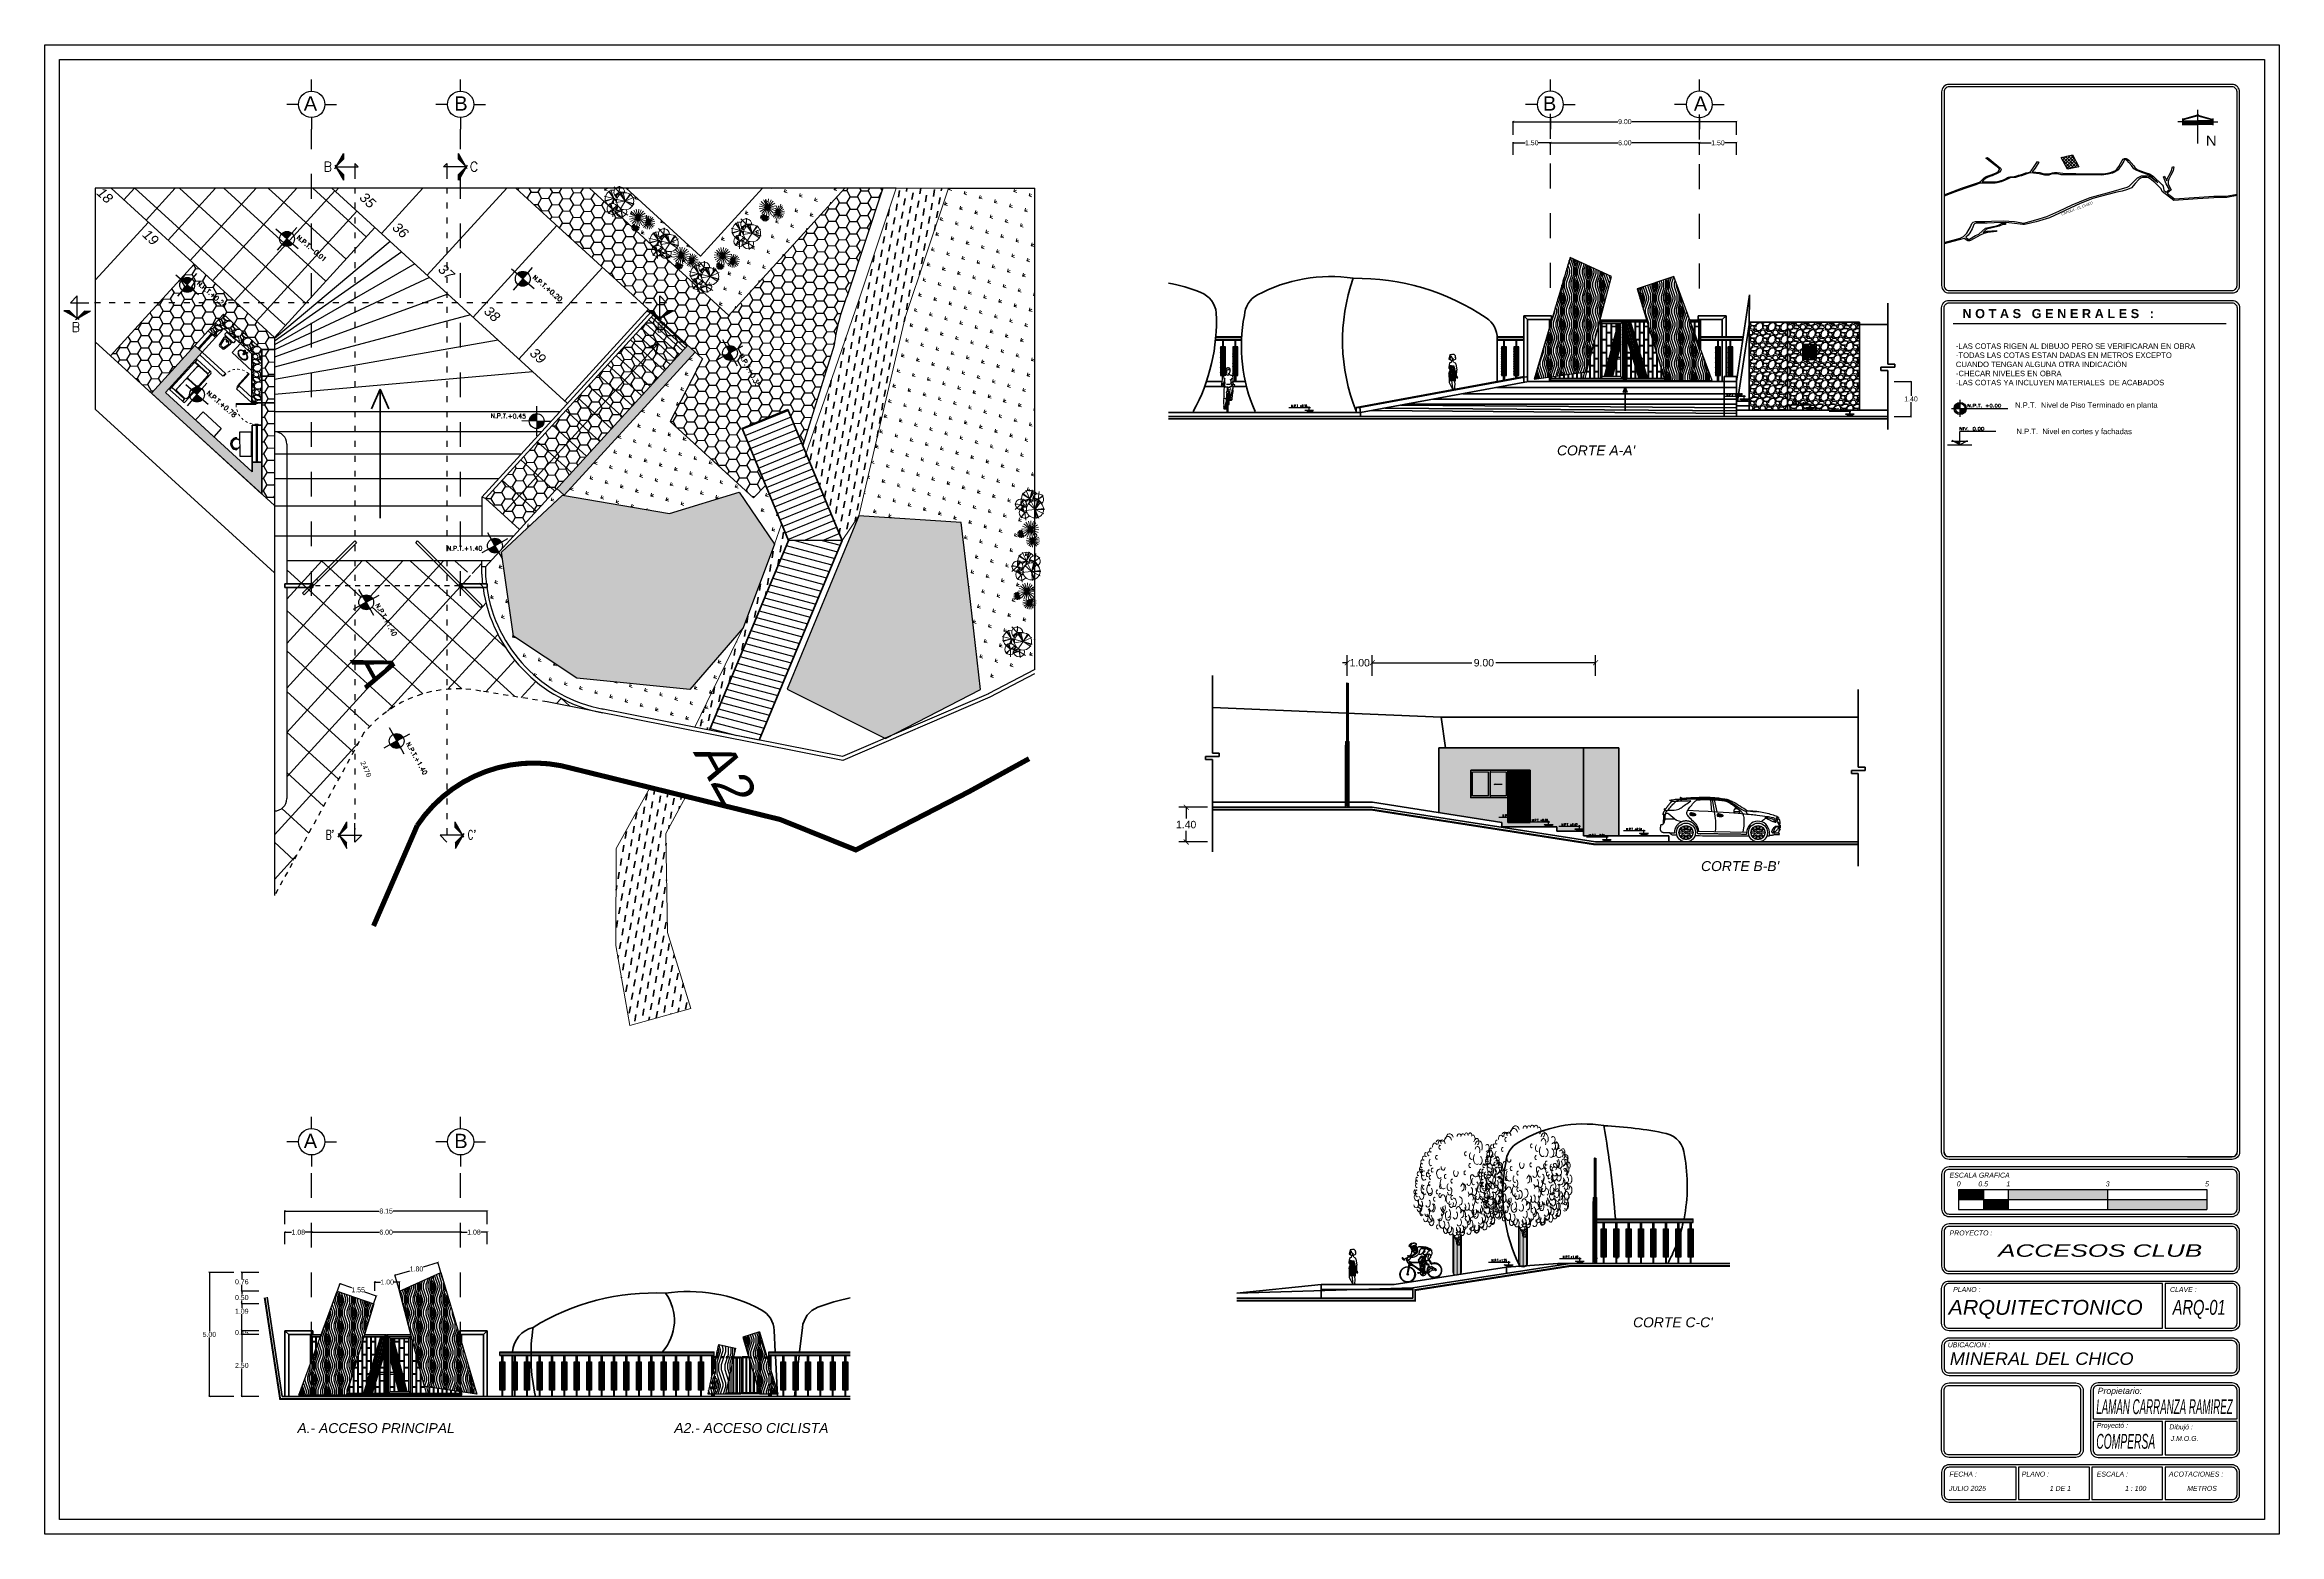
# Model space of a CAD drawing. Header units: millimetres. Extents: x 525387 to 527545, y 2235066 to 2235448.
# Drawn here: x 525706.1 to 525796.1, y 2235218.9 to 2235278.9 of the extents above; entities that cross this region are included whole.
import ezdxf
from ezdxf.enums import TextEntityAlignment as Align

# ---------------------------------------------------------------- set-up
doc = ezdxf.new("R2010")
doc.units = ezdxf.units.MM
doc.set_wipeout_variables(frame=1)
for name, pattern in [('ACAD_ISO03W100', [30, 12, -18]), ('CONTINUA', [0]), ('HIDDEN2', [4.7625, 3.175, -1.5875]), ('JIS_02_1.0', [2, 1, -1])]:
    doc.linetypes.add(name, pattern=pattern)
for name, color, linetype in [('auxiliar', 6, 'Continuous'), ('cortes', 2, 'Continuous'), ('COTAS', 2, 'Continuous'), ('EJES', 1, 'Continuous'), ('muebles', 2, 'Continuous'), ('MUEBLES FIJOS', 2, 'Continuous'), ('muros', 4, 'Continuous'), ('pie de plano', 7, 'Continuous'), ('PISOS', 7, 'Continuous'), ('Texto', 7, 'Continuous'), ('ventanas', 3, 'Continuous')]:
    doc.layers.add(name, color=color, linetype=linetype)
for name, color, linetype, lineweight in [('jardin', 72, 'Continuous', 5), ('muro', 5, 'Continuous', 35), ('puertas', 2, 'Continuous', 13)]:
    doc.layers.add(name, color=color, linetype=linetype, lineweight=lineweight)
doc.styles.add('Archit', font='arial.ttf')
doc.styles.add('ARIAL', font='ariali.ttf')
doc.styles.add('MONOTXT4', font='monotxt4.shx')
doc.styles.add('NIVEL', font='romans')
doc.styles.add('romand', font='romand.shx')
doc.styles.add('ROMANS', font='romans')
doc.styles.get("Standard").update_dxf_attribs({"font": 'arial.ttf'})
doc.styles.add('STYLE1', font='arial.ttf')
doc.styles.add('SWIS721', font='swissko.ttf')
doc.styles.add('T2', font='ROMANS.SHX', dxfattribs={"width": 0.75, "height": 0.125})
doc.styles.add('TECHNIC', font='techb___.ttf')
doc.dimstyles.new('ISO-25', dxfattribs={"dimtxt": 0.04, "dimasz": 0.02, "dimexe": 0.02, "dimexo": 0.02, "dimgap": 0.02, "dimtad": 0, "dimtih": 1, "dimtoh": 1, "dimzin": 1, "dimdsep": 46, "dimtxsty": 'Standard', "dimcen": 0.02, "dimazin": 0, "dimtfac": 1, "dimtmove": 0, "dimatfit": 3, "dimfxl": 1, "dimarcsym": 0})
doc.dimstyles.get("Standard").update_dxf_attribs({"dimtxt": 0.4, "dimasz": 0.3, "dimexe": 0.3, "dimexo": 0.2, "dimgap": 0.09, "dimtad": 0, "dimtih": 1, "dimtoh": 1, "dimzin": 0, "dimdsep": 46, "dimtxsty": 'Standard', "dimblk": 'ARCHTICK', "dimcen": 0.09, "dimclrd": 2, "dimclre": 1, "dimadec": 0, "dimazin": 0, "dimtfac": 1, "dimtofl": 0, "dimtmove": 0, "dimatfit": 3, "dimldrblk": 'ARCHTICK', "dimfxl": 1, "dimtolj": 1, "dimtzin": 0, "dimarcsym": 0})
pattern_1 = [(45, (525723.352, 2235224.9664), (0, 1.06066), [0.0375, -0.7125]), (135, (525723.3785, 2235225.3641), (-1.06066, 8e-17), [0.075, -0.675]), (90, (525723.3255, 2235225.20503), (-0.53033, 0.53033), [0.053025, -0.159075, 0.053025, -0.10605, 0.37125, -0.318235]), (90, (525723.352, 2235224.91335), (-0.53033, 0.53033), [0.053033, -0.106065, 0.053033, -0.84853]), (90, (525723.4846, 2235225.152), (-0.53033, 0.53033), [0.05303, -1.00763]), (90, (525723.56415, 2235225.1785), (-0.53033, 0.53033), [0.05303, -1.00763]), (90, (525723.43156, 2235225.152), (-0.53033, 0.53033), [0.05303, -1.00763]), (90, (525723.37853, 2235225.152), (-0.53033, 0.53033), [0.106065, -0.954595]), (90, (525723.11336, 2235225.6823), (-0.53033, 0.53033), [0.106065, -0.954595]), (90, (525723.299, 2235225.1255), (-0.53033, 0.53033), [0.21213, -0.84853]), (90, (525723.24595, 2235225.1255), (-0.53033, 0.53033), [0.21213, -0.84853]), (90, (525723.43156, 2235225.6293), (-0.53033, 0.53033), [0.21213, -0.84853]), (90, (525723.1664, 2235225.152), (-0.53033, 0.53033), [0.1591, -0.90156]), (90, (525722.9808, 2235225.1255), (-0.53033, 0.53033), [0.1591, -0.90156]), (90, (525723.08685, 2235225.1255), (-0.53033, 0.53033), [0.1591, -0.90156]), (90, (525723.27246, 2235225.6293), (-0.53033, 0.53033), [0.265165, -0.795495]), (90, (525723.1929, 2235225.6028), (-0.53033, 0.53033), [0.265165, -0.795495]), (90, (525723.37853, 2235225.5232), (-0.53033, 0.53033), [0.37123, -0.68943]), (71.565, (525723.352, 2235225.07244), (0.53033, 0.53033), [0.08385, -1.5932]), (71.565, (525723.29898, 2235225.3376), (0.53033, 0.53033), [0.08385, -1.5932]), (71.565, (525723.3255, 2235225.25806), (0.53033, 0.53033), [0.08385, -1.5932]), (71.565, (525723.37853, 2235224.9929), (0.53033, 0.53033), [0.167705, -1.509346]), (71.565, (525723.24595, 2235225.3376), (0.53033, 0.53033), [0.25156, -1.425493]), (71.565, (525723.1664, 2235225.3111), (0.53033, 0.53033), [0.33541, -1.34164]), (71.565, (525723.08685, 2235225.28458), (0.53033, 0.53033), [0.33541, -1.34164]), (71.565, (525722.8482, 2235225.36413), (0.53033, 0.53033), [0.33541, -1.34164]), (71.565, (525722.90123, 2235225.3111), (0.53033, 0.53033), [0.41926, -1.25779]), (71.565, (525722.98078, 2235225.28458), (0.53033, 0.53033), [0.41926, -1.25779]), (108.435, (525723.37853, 2235225.25806), (-0.53033, 0.53033), [0.08385, -1.5932]), (108.435, (525723.352, 2235225.12548), (-0.53033, 0.53033), [0.08385, -1.5932]), (108.435, (525723.352, 2235224.96638), (-0.53033, 0.53033), [0.167705, -1.509346]), (108.435, (525723.43156, 2235225.20503), (-0.53033, 0.53033), [0.167705, -1.509346]), (108.435, (525723.3255, 2235224.88683), (-0.53033, 0.53033), [0.25156, -1.425493]), (108.435, (525723.27246, 2235224.8338), (-0.53033, 0.53033), [0.33541, -1.34164]), (108.435, (525723.72324, 2235225.3376), (-0.53033, 0.53033), [0.33541, -1.34164]), (108.435, (525723.4846, 2235225.20503), (-0.53033, 0.53033), [0.33541, -1.34164]), (108.435, (525723.6437, 2235225.25806), (-0.53033, 0.53033), [0.41926, -1.25779]), (108.435, (525723.56415, 2235225.23154), (-0.53033, 0.53033), [0.41926, -1.25779])]
pattern_2 = [(47.64, (-1682572.7618, 1605915.0967), (-0.89151411344, 0.8129236345), []), (137.64, (-1682572.7618, 1605915.0967), (-0.8129236345, -0.89151411344), [])]
pattern_3 = [(29.14, (-1683722.28495, 1607543.36697), (0.17353770846, 0.61082703251), [0.1190625, -0.778963112]), (344.14, (-1683722.28495, 1607543.36697), (0.17353770848, 0.61082703258), [0.1190625, -0.5159375]), (74.14, (-1683722.28495, 1607543.36697), (-0.61082703258, 0.17353770848), [0.1190625, -0.5159375])]
pattern_4 = [(299.14, (-1683722.28495, 1607543.36697), (0.424862421517, -0.253872231146), [0.28575, -0.5715]), (59.14, (-1683722.28495, 1607543.36697), (0.00742859073, 0.49487776572), [0.28575, -0.5715]), (359.14, (-1683722.28495, 1607543.36697), (0.432291012247, 0.241005534574), [-0.5715, 0.28575])]
pattern_5 = [(80, (77.369, -186.3914), (-0.2240625537, 0.319994489452), [0.276225, -0.276225])]
pattern_6 = [(5.5827875, (-1370385.10339, 940157.085306), (6.0843251181921, 0.6326672554646), [0.068344288, -6.76609672791]), (322.539741, (-1370385.03537, 940157.091955), (-4.84221286598265, 3.73794790767727), [0.117280944, -11.6108097787]), (270.0804471, (-1370384.942276, 940157.020623), (0.0206027950072, 7.551934819954), [0.082696304, -8.18694455882]), (44.843689, (-1370384.710358, 940156.980693), (-7.22979563228391, -7.15637611612224), [0.106800904, -10.57328748515]), (70.40365418, (-1370384.634633, 940157.056006), (-2.2381243098083, -6.21318079359047), [0.10472674, -10.36796154907]), (134.843689, (-1370384.599508, 940157.154667), (7.15637611612224, -7.22979563228391), [0.106800904, -10.57328748515]), (175.26424047, (-1370384.674821, 940157.230393), (8.3018466303065, -0.70608677006636), [0.141238732, -13.98262306285]), (209.82532837, (-1370384.815578, 940157.242053), (-10.16501503563182, -5.84983600841742), [0.133343904, -13.20105132038]), (258.99956562, (-1370384.93126, 940157.175734), (-1.4559985801993, -7.61636265775589), [0.1071626, -10.60910913974]), (312.8063583, (-1370384.95171, 940157.07054), (-3.7817729697889, 4.1451177552599), [0.122342656, -5.99478739]), (359.9674378, (-1370384.868574, 940156.980783), (8.26963271142461, 0.01161112122286), [0.158215584, -15.66335450244]), (276.38407483, (-1370385.078137, 940157.323757), (0.5682394178823, -4.6489293352296), [0.054000908, -5.34611316487]), (309.0392344, (-1370385.072132, 940157.27009), (-4.1889427953503, 5.20555763173275), [0.102736396, -10.17092779941]), (2.57, (-1370385.00742, 940157.1903), (0.34274198632, 0.37495590516), [0.071841868, -0.64657862169]), (340.76859051, (-1370385.022306, 940157.12131), (-2.560263498368, 0.963798121452), [0.038688264, -3.83012447378]), (69.37140949, (-1370384.98578, 940157.10856), (-0.653270053694, -1.467609701844), [0.054713124, -2.680950598]), (168.53375653, (-1370384.9665, 940157.15977), (-1.810351688107, 0.2783141487027), [0.088863932, -2.87325963058]), (299.13505118, (-1370385.05359, 940157.17743), (-0.407169824057, 1.060439877776), [0.064257428, -1.54217962337]), (153.959540334, (-1370384.768302, 940156.909774), (-4.77778501055537, 2.3025521477076), [0.0900176, -8.91176533451]), (207.91617594, (-1370384.84918, 940156.949292), (5.26998547023844, 2.75354701131), [0.075519788, -7.47644313564]), (70.76859051, (-1370385.12214, 940157.10244), (-0.9637981214527, -2.5602634983698), [0.07737602, -3.79143671778]), (121.18045967, (-1370385.096653, 940157.175502), (2.72133309296128, -4.55228757847657), [0.0900176, -8.91176533451]), (117.01395478, (-1370384.5558, 940157.142246), (1.189295553162, -2.4636217419135), [0.08680704, -4.25354686262]), (72.3451406, (-1370384.59523, 940157.219582), (-1.8953823205476, -5.838224889378), [0.072734424, -7.20071867614]), (204.37140949, (-1370384.783147, 940157.480827), (-2.4636217418388, -1.1892955533169), [0.07737602, -3.79143671778]), (154.92402464, (-1370384.853628, 940157.448897), (6.24539471254454, -2.95582220110048), [0.085156548, -8.43047519604]), (207.01395478, (-1370384.59942, 940157.312883), (2.4636217419218, 1.1892955531449), [0.04340352, -4.29695038262]), (238.879932474, (-1370384.76065, 940157.46026), (-0.996012040115, -1.8425656069585), [0.02590292, -2.5643989929]), (303.533756532, (-1370384.77404, 940157.43809), (-0.782125729161, 1.403181864116), [0.10472674, -1.98981091781]), (323.57900596, (-1370384.716183, 940157.35079), (-4.09230103807734, 3.05246395781304), [0.0970534, -9.60827297267]), (81.26006753, (-1370384.93565, 940157.19352), (-0.310528067402, -1.09265379666), [0.073264776, -1.75835527194]), (130.72722659, (-1370384.924521, 940157.26593), (-5.68876641542527, 6.57652557744047), [0.127911352, -12.66320181301]), (198.5153959, (-1370385.00798, 940157.362863), (3.8990175248905, 1.2537233907831), [0.052301648, -5.17787846362]), (227.57, (-1370385.05757, 940157.34625), (0.03221391884, -0.71769789148), [0.03048, -0.47752]), (257.82643716, (-1370384.718966, 940157.332687), (0.89937028387075, 3.9956592813314), [0.070573392, -6.98678815464]), (185.5827875, (-1370384.733848, 940157.2637), (-6.0843251181942, -0.6326672554433), [0.136688576, -6.69775243991]), (137.57, (-1370384.8699, 940157.2504), (-0.71769789148, -0.03221391884), [0.13208, -0.37592]), (102.8748465, (-1370384.967377, 940157.339516), (-1.35036515064307, 6.05211119857593), [0.080321912, -7.95186334483]), (31.6246041, (-1370384.985274, 940157.41782), (1.7459238504147, 1.1570816343515), [0.073965816, -3.62433000775]), (345.21597536, (-1370384.922292, 940157.456602), (10.5515820610328, -2.76253868919353), [0.12042902, -11.92249288459]), (312.99607874, (-1370384.80585, 940157.425872), (4.53168478076, -4.83060172730324), [0.127405892, -12.61316929125])]
pattern_7 = [(45, (525795.3729, 2235265.84486), (0, 1.06066), [0.0375, -0.7125]), (135, (525795.3994, 2235266.2426), (-1.06066, 8e-17), [0.075, -0.675]), (90, (525795.3464, 2235266.0835), (-0.53033, 0.53033), [0.053025, -0.159075, 0.053025, -0.10605, 0.37125, -0.318235]), (90, (525795.3729, 2235265.7918), (-0.53033, 0.53033), [0.0530325, -0.106065, 0.0530325, -0.84853]), (90, (525795.5055, 2235266.0305), (-0.53033, 0.53033), [0.053033, -1.007628]), (90, (525795.58505, 2235266.057), (-0.53033, 0.53033), [0.053033, -1.007628]), (90, (525795.45247, 2235266.0305), (-0.53033, 0.53033), [0.053033, -1.007628]), (90, (525795.39943, 2235266.0305), (-0.53033, 0.53033), [0.106065, -0.954595]), (90, (525795.13427, 2235266.5608), (-0.53033, 0.53033), [0.106065, -0.954595]), (90, (525795.3199, 2235266.00396), (-0.53033, 0.53033), [0.21213, -0.84853]), (90, (525795.26685, 2235266.00396), (-0.53033, 0.53033), [0.21213, -0.84853]), (90, (525795.45247, 2235266.50777), (-0.53033, 0.53033), [0.21213, -0.84853]), (90, (525795.1873, 2235266.0305), (-0.53033, 0.53033), [0.159099, -0.901561]), (90, (525795.0017, 2235266.00396), (-0.53033, 0.53033), [0.159099, -0.901561]), (90, (525795.10775, 2235266.00396), (-0.53033, 0.53033), [0.159099, -0.901561]), (90, (525795.29337, 2235266.50777), (-0.53033, 0.53033), [0.265165, -0.795495]), (90, (525795.2138, 2235266.48125), (-0.53033, 0.53033), [0.265165, -0.795495]), (90, (525795.39943, 2235266.4017), (-0.53033, 0.53033), [0.371231, -0.68943]), (71.565, (525795.37292, 2235265.95092), (0.53033, 0.53033), [0.083853, -1.593198]), (71.565, (525795.3199, 2235266.2161), (0.53033, 0.53033), [0.083853, -1.593198]), (71.565, (525795.3464, 2235266.13654), (0.53033, 0.53033), [0.083853, -1.593198]), (71.565, (525795.39943, 2235265.87137), (0.53033, 0.53033), [0.167705, -1.509346]), (71.565, (525795.26685, 2235266.2161), (0.53033, 0.53033), [0.251558, -1.425493]), (71.565, (525795.1873, 2235266.18957), (0.53033, 0.53033), [0.33541, -1.34164]), (71.565, (525795.10775, 2235266.16306), (0.53033, 0.53033), [0.33541, -1.34164]), (71.565, (525794.8691, 2235266.2426), (0.53033, 0.53033), [0.33541, -1.34164]), (71.565, (525794.92214, 2235266.18957), (0.53033, 0.53033), [0.419263, -1.257788]), (71.565, (525795.0017, 2235266.16306), (0.53033, 0.53033), [0.419263, -1.257788]), (108.435, (525795.39943, 2235266.13654), (-0.53033, 0.53033), [0.083853, -1.593198]), (108.435, (525795.37292, 2235266.00396), (-0.53033, 0.53033), [0.083853, -1.593198]), (108.435, (525795.37292, 2235265.84486), (-0.53033, 0.53033), [0.167705, -1.509346]), (108.435, (525795.45247, 2235266.0835), (-0.53033, 0.53033), [0.167705, -1.509346]), (108.435, (525795.3464, 2235265.7653), (-0.53033, 0.53033), [0.251558, -1.425493]), (108.435, (525795.29337, 2235265.71228), (-0.53033, 0.53033), [0.33541, -1.34164]), (108.435, (525795.74415, 2235266.2161), (-0.53033, 0.53033), [0.33541, -1.34164]), (108.435, (525795.5055, 2235266.0835), (-0.53033, 0.53033), [0.33541, -1.34164]), (108.435, (525795.6646, 2235266.13654), (-0.53033, 0.53033), [0.419263, -1.257788]), (108.435, (525795.58505, 2235266.11002), (-0.53033, 0.53033), [0.419263, -1.257788])]

# ---------------------------------------------------------------- blocks, each defined once
blk = doc.blocks.new('75E')
h = blk.add_hatch()
h.set_pattern_fill('ANSI31', color=0, scale=0.02, style=0)
h.set_pattern_definition([(45, (0, 0), (-0.001767767, 0.001767767), [])])
h.paths.add_polyline_path([(0, 0.203, 0.41726), (-0.202, 0.003, 0.003635), (-0.202, 0), (0, 0)])
h.paths.add_polyline_path([(0, 0), (0, -0.197, 0.406931), (0.198, 0)])
at = {"color": 0}
for p, q in [((-0.352, -0.001), (1.959, 0)), ((0, -0.347), (0, 0.353))]:
    blk.add_line(p, q, dxfattribs=at)
for radius in [0.25, 0.2]:
    blk.add_circle((-0.002, 0.003), radius, dxfattribs=at)
at = {"color": 0, "style": 'T2', "width": 1.3}
blk.add_text('N.P.T.', height=0.125, dxfattribs=at).set_placement((0.29, 0.052))
blk.add_attdef('NIV.', (1.022, 0.052), '', height=0.125, dxfattribs=at)
blk = doc.blocks.new('76A')
at = {"color": 0}
for p, q in [((-0.3, 0), (0.301, 0)), ((-0.2, 0.094), (0.201, 0.094)), ((0.001, 0), (-0.19, 0.11)), ((0.889, 0.333), (0, 0.333)), ((0, 0), (0, 0.333)), ((0, 0), (0.191, 0.11))]:
    blk.add_line(p, q, dxfattribs=at)
blk.add_solid([(-0.162, 0.094), (0, 0.094), (0, 0)], dxfattribs=at)
at = {"color": 0, "style": 'T2', "width": 1.3}
blk.add_text('NIV.', height=0.075, dxfattribs=at).set_placement((-0.014, 0.359))
blk.add_attdef('NIVEL', (0.315, 0.359), '', height=0.075, dxfattribs=at)
blk = doc.blocks.new('EJE')
at = {"layer": 'EJES', "color": 2}
for p, q in [((-0.78, 0.416), (-0.78, 0.78)), ((-1.196, 0), (-1.56, 0)), ((-0.364, 0), (0, 0)), ((-0.78, -0.416), (-0.78, -0.78))]:
    blk.add_line(p, q, dxfattribs=at)
at = {"layer": 'EJES', "color": 4}
blk.add_circle((-0.78, 0), 0.416, dxfattribs=at)
blk = doc.blocks.new('_ArchTick')
at = {"color": 0, "linetype": 'ByBlock', "lineweight": 0, "const_width": 0.15}
blk.add_lwpolyline([(-0.5, -0.5), (0.5, 0.5)], dxfattribs=at)
blk = doc.blocks.new('*D119')
at = {"layer": 'COTAS', "color": 1, "lineweight": -2, "transparency": 16777216}
for p, q in [((525759.595, 2235253.517), (525759.595, 2235254.345)), ((525768.595, 2235253.517), (525768.595, 2235254.345))]:
    blk.add_line(p, q, dxfattribs=at)
at = {"layer": 'COTAS', "color": 2, "lineweight": -2, "transparency": 16777216}
for p, q in [((525759.595, 2235254.045), (525763.616, 2235254.045)), ((525768.595, 2235254.045), (525764.574, 2235254.045))]:
    blk.add_line(p, q, dxfattribs=at)
at = {"layer": 'Defpoints', "color": 0, "transparency": 16777216}
for p in [(525759.595, 2235254.045), (525759.595, 2235253.317), (525768.595, 2235253.317)]:
    blk.add_point(p, dxfattribs=at)
at = {"layer": 'COTAS', "color": 2, "lineweight": -2, "transparency": 16777216, "xscale": 0.2, "yscale": 0.2, "zscale": 0.2, "rotation": 180}
blk.add_blockref('_ArchTick', (525759.595, 2235254.045), dxfattribs=at)
at = {"layer": 'COTAS', "color": 2, "lineweight": -2, "transparency": 16777216, "xscale": 0.2, "yscale": 0.2, "zscale": 0.2}
blk.add_blockref('_ArchTick', (525768.595, 2235254.045), dxfattribs=at)
at = {"layer": 'COTAS', "color": 0, "transparency": 16777216, "insert": (525764.095, 2235254.045), "char_height": 0.3, "attachment_point": 5}
blk.add_mtext('\\A1;9.00', dxfattribs=at)
blk = doc.blocks.new('*D120')
at = {"layer": 'COTAS', "color": 1, "lineweight": -2, "transparency": 16777216}
for p, q in [((525752.962, 2235248.226), (525751.804, 2235248.226)), ((525752.962, 2235246.826), (525751.804, 2235246.826))]:
    blk.add_line(p, q, dxfattribs=at)
at = {"layer": 'COTAS', "color": 2, "lineweight": -2, "transparency": 16777216}
for p, q in [((525752.104, 2235248.226), (525752.104, 2235247.769)), ((525752.104, 2235246.826), (525752.104, 2235247.282))]:
    blk.add_line(p, q, dxfattribs=at)
at = {"layer": 'Defpoints', "color": 0, "transparency": 16777216}
for p in [(525753.162, 2235248.226), (525752.104, 2235246.826), (525753.162, 2235246.826)]:
    blk.add_point(p, dxfattribs=at)
at = {"layer": 'COTAS', "color": 2, "lineweight": -2, "transparency": 16777216, "xscale": 0.2, "yscale": 0.2, "zscale": 0.2}
for p, rotation in [((525752.104, 2235248.226), 90), ((525752.104, 2235246.826), 270)]:
    blk.add_blockref('_ArchTick', p, dxfattribs=dict(at, rotation=rotation))
at = {"layer": 'COTAS', "color": 0, "transparency": 16777216, "insert": (525752.104, 2235247.526), "char_height": 0.3, "attachment_point": 5}
blk.add_mtext('\\A1;1.40', dxfattribs=at)
blk = doc.blocks.new('*D121')
at = {"layer": 'COTAS', "color": 0, "linetype": 'Continuous', "lineweight": -2, "transparency": 16777216}
for p, q in [((525772.774, 2235274.508), (525772.774, 2235275.008)), ((525772.774, 2235274.988), (525773.254, 2235274.988)), ((525774.274, 2235274.988), (525773.794, 2235274.988)), ((525774.274, 2235274.508), (525774.274, 2235275.008))]:
    blk.add_line(p, q, dxfattribs=at)
at = {"layer": 'Defpoints', "color": 0, "linetype": 'Continuous', "transparency": 16777216}
for p in [(525772.774, 2235274.988), (525772.774, 2235274.488), (525774.274, 2235274.488)]:
    blk.add_point(p, dxfattribs=at)
at = {"layer": 'COTAS', "color": 0, "linetype": 'Continuous', "lineweight": -2, "transparency": 16777216, "xscale": 0.08, "yscale": 0.08, "zscale": 0.08, "rotation": 180}
blk.add_blockref('_ArchTick', (525772.774, 2235274.988), dxfattribs=at)
at = {"layer": 'COTAS', "color": 0, "linetype": 'Continuous', "lineweight": -2, "transparency": 16777216, "xscale": 0.08, "yscale": 0.08, "zscale": 0.08}
blk.add_blockref('_ArchTick', (525774.274, 2235274.988), dxfattribs=at)
at = {"layer": 'COTAS', "color": 0, "linetype": 'Continuous', "lineweight": -3, "transparency": 16777216, "insert": (525773.524, 2235274.988), "char_height": 0.2, "attachment_point": 5}
blk.add_mtext('1.50', dxfattribs=at)
blk = doc.blocks.new('*D122')
at = {"layer": 'COTAS', "color": 0, "linetype": 'Continuous', "lineweight": -2, "transparency": 16777216}
for p, q in [((525766.774, 2235274.508), (525766.774, 2235275.008)), ((525766.774, 2235274.988), (525769.494, 2235274.988)), ((525772.774, 2235274.988), (525770.054, 2235274.988)), ((525772.774, 2235274.508), (525772.774, 2235275.008))]:
    blk.add_line(p, q, dxfattribs=at)
at = {"layer": 'Defpoints', "color": 0, "linetype": 'Continuous', "transparency": 16777216}
for p in [(525766.774, 2235274.988), (525766.774, 2235274.488), (525772.774, 2235274.488)]:
    blk.add_point(p, dxfattribs=at)
at = {"layer": 'COTAS', "color": 0, "linetype": 'Continuous', "lineweight": -2, "transparency": 16777216, "xscale": 0.08, "yscale": 0.08, "zscale": 0.08, "rotation": 180}
blk.add_blockref('_ArchTick', (525766.774, 2235274.988), dxfattribs=at)
at = {"layer": 'COTAS', "color": 0, "linetype": 'Continuous', "lineweight": -2, "transparency": 16777216, "xscale": 0.08, "yscale": 0.08, "zscale": 0.08}
blk.add_blockref('_ArchTick', (525772.774, 2235274.988), dxfattribs=at)
at = {"layer": 'COTAS', "color": 0, "linetype": 'Continuous', "lineweight": -3, "transparency": 16777216, "insert": (525769.774, 2235274.988), "char_height": 0.2, "attachment_point": 5}
blk.add_mtext('6.00', dxfattribs=at)
blk = doc.blocks.new('*D123')
at = {"layer": 'COTAS', "color": 0, "linetype": 'Continuous', "lineweight": -2, "transparency": 16777216}
for p, q in [((525765.274, 2235274.508), (525765.274, 2235275.008)), ((525765.274, 2235274.988), (525765.754, 2235274.988)), ((525766.774, 2235274.988), (525766.294, 2235274.988)), ((525766.774, 2235274.508), (525766.774, 2235275.008))]:
    blk.add_line(p, q, dxfattribs=at)
at = {"layer": 'Defpoints', "color": 0, "linetype": 'Continuous', "transparency": 16777216}
for p in [(525765.274, 2235274.988), (525765.274, 2235274.488), (525766.774, 2235274.488)]:
    blk.add_point(p, dxfattribs=at)
at = {"layer": 'COTAS', "color": 0, "linetype": 'Continuous', "lineweight": -2, "transparency": 16777216, "xscale": 0.08, "yscale": 0.08, "zscale": 0.08, "rotation": 180}
blk.add_blockref('_ArchTick', (525765.274, 2235274.988), dxfattribs=at)
at = {"layer": 'COTAS', "color": 0, "linetype": 'Continuous', "lineweight": -2, "transparency": 16777216, "xscale": 0.08, "yscale": 0.08, "zscale": 0.08}
blk.add_blockref('_ArchTick', (525766.774, 2235274.988), dxfattribs=at)
at = {"layer": 'COTAS', "color": 0, "linetype": 'Continuous', "lineweight": -3, "transparency": 16777216, "insert": (525766.024, 2235274.988), "char_height": 0.2, "attachment_point": 5}
blk.add_mtext('1.50', dxfattribs=at)
blk = doc.blocks.new('*D124')
at = {"layer": 'COTAS', "color": 0, "linetype": 'Continuous', "lineweight": -2, "transparency": 16777216}
for p, q in [((525765.274, 2235275.308), (525765.274, 2235275.859)), ((525765.274, 2235275.839), (525769.494, 2235275.839)), ((525774.274, 2235275.839), (525770.053, 2235275.839)), ((525774.274, 2235275.308), (525774.274, 2235275.859))]:
    blk.add_line(p, q, dxfattribs=at)
at = {"layer": 'Defpoints', "color": 0, "linetype": 'Continuous', "transparency": 16777216}
for p in [(525765.274, 2235275.839), (525765.274, 2235275.288), (525774.274, 2235275.288)]:
    blk.add_point(p, dxfattribs=at)
at = {"layer": 'COTAS', "color": 0, "linetype": 'Continuous', "lineweight": -2, "transparency": 16777216, "xscale": 0.08, "yscale": 0.08, "zscale": 0.08, "rotation": 180}
blk.add_blockref('_ArchTick', (525765.274, 2235275.839), dxfattribs=at)
at = {"layer": 'COTAS', "color": 0, "linetype": 'Continuous', "lineweight": -2, "transparency": 16777216, "xscale": 0.08, "yscale": 0.08, "zscale": 0.08}
blk.add_blockref('_ArchTick', (525774.274, 2235275.839), dxfattribs=at)
at = {"layer": 'COTAS', "color": 0, "linetype": 'Continuous', "lineweight": -3, "transparency": 16777216, "insert": (525769.774, 2235275.839), "char_height": 0.2, "attachment_point": 5}
blk.add_mtext('9.00', dxfattribs=at)
blk = doc.blocks.new('*D125')
at = {"layer": 'COTAS', "color": 0, "linetype": 'Continuous', "lineweight": -2, "transparency": 16777216}
for p, q in [((525780.618, 2235265.37), (525781.319, 2235265.37)), ((525781.299, 2235265.37), (525781.299, 2235264.792)), ((525781.299, 2235263.97), (525781.299, 2235264.548)), ((525780.618, 2235263.97), (525781.319, 2235263.97))]:
    blk.add_line(p, q, dxfattribs=at)
at = {"layer": 'Defpoints', "color": 0, "linetype": 'Continuous', "transparency": 16777216}
for p in [(525780.598, 2235265.37), (525781.299, 2235265.37), (525780.598, 2235263.97)]:
    blk.add_point(p, dxfattribs=at)
at = {"layer": 'COTAS', "color": 0, "linetype": 'Continuous', "lineweight": -2, "transparency": 16777216, "xscale": 0.08, "yscale": 0.08, "zscale": 0.08}
for p, rotation in [((525781.299, 2235265.37), 90), ((525781.299, 2235263.97), 270)]:
    blk.add_blockref('_ArchTick', p, dxfattribs=dict(at, rotation=rotation))
at = {"layer": 'COTAS', "color": 0, "linetype": 'Continuous', "lineweight": -3, "transparency": 16777216, "insert": (525781.299, 2235264.67), "char_height": 0.2, "attachment_point": 5}
blk.add_mtext('1.40', dxfattribs=at)
blk = doc.blocks.new('*D245')
at = {"layer": 'COTAS', "color": 0, "linetype": 'Continuous', "lineweight": -2, "transparency": 16777216}
for p, q in [((525714.751, 2235226.992), (525714.05, 2235226.992)), ((525714.07, 2235226.992), (525714.07, 2235225.864)), ((525714.07, 2235224.492), (525714.07, 2235225.62)), ((525714.751, 2235224.492), (525714.05, 2235224.492))]:
    blk.add_line(p, q, dxfattribs=at)
at = {"layer": 'Defpoints', "color": 0, "linetype": 'Continuous', "transparency": 16777216}
for p in [(525714.07, 2235226.992), (525714.771, 2235226.992), (525714.771, 2235224.492)]:
    blk.add_point(p, dxfattribs=at)
at = {"layer": 'COTAS', "color": 0, "linetype": 'Continuous', "lineweight": -2, "transparency": 16777216, "xscale": 0.08, "yscale": 0.08, "zscale": 0.08}
for p, rotation in [((525714.07, 2235226.992), 90), ((525714.07, 2235224.492), 270)]:
    blk.add_blockref('_ArchTick', p, dxfattribs=dict(at, rotation=rotation))
at = {"layer": 'COTAS', "color": 0, "linetype": 'Continuous', "lineweight": -3, "transparency": 16777216, "insert": (525714.07, 2235225.742), "char_height": 0.2, "attachment_point": 5}
blk.add_mtext('2.50', dxfattribs=at)
blk = doc.blocks.new('*D246')
at = {"layer": 'COTAS', "color": 0, "linetype": 'Continuous', "lineweight": -2, "transparency": 16777216}
for p, q in [((525714.731, 2235228.228), (525714.05, 2235228.228)), ((525714.07, 2235228.228), (525714.07, 2235228.045)), ((525714.07, 2235227.142), (525714.07, 2235227.801)), ((525714.731, 2235227.142), (525714.05, 2235227.142))]:
    blk.add_line(p, q, dxfattribs=at)
at = {"layer": 'Defpoints', "color": 0, "linetype": 'Continuous', "transparency": 16777216}
for p in [(525714.07, 2235228.228), (525714.751, 2235228.228), (525714.751, 2235227.142)]:
    blk.add_point(p, dxfattribs=at)
at = {"layer": 'COTAS', "color": 0, "linetype": 'Continuous', "lineweight": -2, "transparency": 16777216, "xscale": 0.08, "yscale": 0.08, "zscale": 0.08}
for p, rotation in [((525714.07, 2235228.228), 90), ((525714.07, 2235227.142), 270)]:
    blk.add_blockref('_ArchTick', p, dxfattribs=dict(at, rotation=rotation))
at = {"layer": 'COTAS', "color": 0, "linetype": 'Continuous', "lineweight": -3, "transparency": 16777216, "insert": (525714.07, 2235227.923), "char_height": 0.2, "attachment_point": 5}
blk.add_mtext('1.09', dxfattribs=at)
blk = doc.blocks.new('*D247')
at = {"layer": 'COTAS', "color": 0, "linetype": 'Continuous', "lineweight": -2, "transparency": 16777216}
for p, q in [((525714.751, 2235228.727), (525714.05, 2235228.727)), ((525714.07, 2235228.727), (525714.07, 2235228.599)), ((525714.07, 2235228.228), (525714.07, 2235228.355)), ((525714.751, 2235228.228), (525714.05, 2235228.228))]:
    blk.add_line(p, q, dxfattribs=at)
at = {"layer": 'Defpoints', "color": 0, "linetype": 'Continuous', "transparency": 16777216}
for p in [(525714.07, 2235228.727), (525714.771, 2235228.727), (525714.771, 2235228.228)]:
    blk.add_point(p, dxfattribs=at)
at = {"layer": 'COTAS', "color": 0, "linetype": 'Continuous', "lineweight": -2, "transparency": 16777216, "xscale": 0.08, "yscale": 0.08, "zscale": 0.08}
for p, rotation in [((525714.07, 2235228.727), 90), ((525714.07, 2235228.228), 270)]:
    blk.add_blockref('_ArchTick', p, dxfattribs=dict(at, rotation=rotation))
at = {"layer": 'COTAS', "color": 0, "linetype": 'Continuous', "lineweight": -3, "transparency": 16777216, "insert": (525714.07, 2235228.477), "char_height": 0.2, "attachment_point": 5}
blk.add_mtext('0.50', dxfattribs=at)
blk = doc.blocks.new('*D248')
at = {"layer": 'COTAS', "color": 0, "linetype": 'Continuous', "lineweight": -2, "transparency": 16777216}
for p, q in [((525714.751, 2235229.492), (525714.05, 2235229.492)), ((525714.07, 2235229.492), (525714.07, 2235229.231)), ((525714.752, 2235228.727), (525714.05, 2235228.727)), ((525714.07, 2235228.727), (525714.07, 2235228.987))]:
    blk.add_line(p, q, dxfattribs=at)
at = {"layer": 'Defpoints', "color": 0, "linetype": 'Continuous', "transparency": 16777216}
for p in [(525714.07, 2235229.492), (525714.771, 2235229.492), (525714.772, 2235228.727)]:
    blk.add_point(p, dxfattribs=at)
at = {"layer": 'COTAS', "color": 0, "linetype": 'Continuous', "lineweight": -2, "transparency": 16777216, "xscale": 0.08, "yscale": 0.08, "zscale": 0.08}
for p, rotation in [((525714.07, 2235229.492), 90), ((525714.07, 2235228.727), 270)]:
    blk.add_blockref('_ArchTick', p, dxfattribs=dict(at, rotation=rotation))
at = {"layer": 'COTAS', "color": 0, "linetype": 'Continuous', "lineweight": -3, "transparency": 16777216, "insert": (525714.07, 2235229.109), "char_height": 0.2, "attachment_point": 5}
blk.add_mtext('0.76', dxfattribs=at)
blk = doc.blocks.new('*D249')
at = {"layer": 'COTAS', "color": 0, "linetype": 'Continuous', "lineweight": -2, "transparency": 16777216}
for p, q in [((525713.75, 2235229.492), (525712.745, 2235229.492)), ((525712.765, 2235229.492), (525712.765, 2235227.114)), ((525712.765, 2235224.492), (525712.765, 2235226.87)), ((525713.75, 2235224.492), (525712.745, 2235224.492))]:
    blk.add_line(p, q, dxfattribs=at)
at = {"layer": 'Defpoints', "color": 0, "linetype": 'Continuous', "transparency": 16777216}
for p in [(525712.765, 2235229.492), (525713.77, 2235229.492), (525713.77, 2235224.492)]:
    blk.add_point(p, dxfattribs=at)
at = {"layer": 'COTAS', "color": 0, "linetype": 'Continuous', "lineweight": -2, "transparency": 16777216, "xscale": 0.08, "yscale": 0.08, "zscale": 0.08}
for p, rotation in [((525712.765, 2235229.492), 90), ((525712.765, 2235224.492), 270)]:
    blk.add_blockref('_ArchTick', p, dxfattribs=dict(at, rotation=rotation))
at = {"layer": 'COTAS', "color": 0, "linetype": 'Continuous', "lineweight": -3, "transparency": 16777216, "insert": (525712.765, 2235226.992), "char_height": 0.2, "attachment_point": 5}
blk.add_mtext('5.00', dxfattribs=at)
blk = doc.blocks.new('*D241')
at = {"layer": 'COTAS', "color": 0, "linetype": 'Continuous', "lineweight": -2, "transparency": 16777216}
for p, q in [((525715.808, 2235230.629), (525715.808, 2235231.129)), ((525715.808, 2235231.109), (525716.075, 2235231.109)), ((525716.883, 2235231.109), (525716.616, 2235231.109)), ((525716.883, 2235230.629), (525716.883, 2235231.129))]:
    blk.add_line(p, q, dxfattribs=at)
at = {"layer": 'Defpoints', "color": 0, "linetype": 'Continuous', "transparency": 16777216}
for p in [(525716.883, 2235231.109), (525715.808, 2235230.609), (525716.883, 2235230.609)]:
    blk.add_point(p, dxfattribs=at)
at = {"layer": 'COTAS', "color": 0, "linetype": 'Continuous', "lineweight": -2, "transparency": 16777216, "xscale": 0.08, "yscale": 0.08, "zscale": 0.08, "rotation": 180}
blk.add_blockref('_ArchTick', (525715.808, 2235231.109), dxfattribs=at)
at = {"layer": 'COTAS', "color": 0, "linetype": 'Continuous', "lineweight": -2, "transparency": 16777216, "xscale": 0.08, "yscale": 0.08, "zscale": 0.08}
blk.add_blockref('_ArchTick', (525716.883, 2235231.109), dxfattribs=at)
at = {"layer": 'COTAS', "color": 0, "linetype": 'Continuous', "lineweight": -3, "transparency": 16777216, "insert": (525716.346, 2235231.109), "char_height": 0.2, "attachment_point": 5}
blk.add_mtext('1.08', dxfattribs=at)
blk = doc.blocks.new('*D242')
at = {"layer": 'COTAS', "color": 0, "linetype": 'Continuous', "lineweight": -2, "transparency": 16777216}
for p, q in [((525716.883, 2235230.629), (525716.883, 2235231.129)), ((525716.883, 2235231.109), (525719.603, 2235231.109)), ((525722.883, 2235231.109), (525720.163, 2235231.109)), ((525722.883, 2235230.629), (525722.883, 2235231.129))]:
    blk.add_line(p, q, dxfattribs=at)
at = {"layer": 'Defpoints', "color": 0, "linetype": 'Continuous', "transparency": 16777216}
for p in [(525722.883, 2235231.109), (525716.883, 2235230.609), (525722.883, 2235230.609)]:
    blk.add_point(p, dxfattribs=at)
at = {"layer": 'COTAS', "color": 0, "linetype": 'Continuous', "lineweight": -2, "transparency": 16777216, "xscale": 0.08, "yscale": 0.08, "zscale": 0.08, "rotation": 180}
blk.add_blockref('_ArchTick', (525716.883, 2235231.109), dxfattribs=at)
at = {"layer": 'COTAS', "color": 0, "linetype": 'Continuous', "lineweight": -2, "transparency": 16777216, "xscale": 0.08, "yscale": 0.08, "zscale": 0.08}
blk.add_blockref('_ArchTick', (525722.883, 2235231.109), dxfattribs=at)
at = {"layer": 'COTAS', "color": 0, "linetype": 'Continuous', "lineweight": -3, "transparency": 16777216, "insert": (525719.883, 2235231.109), "char_height": 0.2, "attachment_point": 5}
blk.add_mtext('6.00', dxfattribs=at)
blk = doc.blocks.new('*D243')
at = {"layer": 'COTAS', "color": 0, "linetype": 'Continuous', "lineweight": -2, "transparency": 16777216}
for p, q in [((525722.883, 2235230.629), (525722.883, 2235231.129)), ((525722.883, 2235231.109), (525723.15, 2235231.109)), ((525723.958, 2235231.109), (525723.691, 2235231.109)), ((525723.958, 2235230.629), (525723.958, 2235231.129))]:
    blk.add_line(p, q, dxfattribs=at)
at = {"layer": 'Defpoints', "color": 0, "linetype": 'Continuous', "transparency": 16777216}
for p in [(525723.958, 2235231.109), (525722.883, 2235230.609), (525723.958, 2235230.609)]:
    blk.add_point(p, dxfattribs=at)
at = {"layer": 'COTAS', "color": 0, "linetype": 'Continuous', "lineweight": -2, "transparency": 16777216, "xscale": 0.08, "yscale": 0.08, "zscale": 0.08, "rotation": 180}
blk.add_blockref('_ArchTick', (525722.883, 2235231.109), dxfattribs=at)
at = {"layer": 'COTAS', "color": 0, "linetype": 'Continuous', "lineweight": -2, "transparency": 16777216, "xscale": 0.08, "yscale": 0.08, "zscale": 0.08}
blk.add_blockref('_ArchTick', (525723.958, 2235231.109), dxfattribs=at)
at = {"layer": 'COTAS', "color": 0, "linetype": 'Continuous', "lineweight": -3, "transparency": 16777216, "insert": (525723.421, 2235231.109), "char_height": 0.2, "attachment_point": 5}
blk.add_mtext('1.08', dxfattribs=at)
blk = doc.blocks.new('*D244')
at = {"layer": 'COTAS', "color": 0, "linetype": 'Continuous', "lineweight": -2, "transparency": 16777216}
for p, q in [((525715.808, 2235231.429), (525715.808, 2235231.981)), ((525715.808, 2235231.961), (525719.603, 2235231.961)), ((525723.958, 2235231.961), (525720.164, 2235231.961)), ((525723.958, 2235231.429), (525723.958, 2235231.981))]:
    blk.add_line(p, q, dxfattribs=at)
at = {"layer": 'Defpoints', "color": 0, "linetype": 'Continuous', "transparency": 16777216}
for p in [(525723.958, 2235231.961), (525715.808, 2235231.409), (525723.958, 2235231.409)]:
    blk.add_point(p, dxfattribs=at)
at = {"layer": 'COTAS', "color": 0, "linetype": 'Continuous', "lineweight": -2, "transparency": 16777216, "xscale": 0.08, "yscale": 0.08, "zscale": 0.08, "rotation": 180}
blk.add_blockref('_ArchTick', (525715.808, 2235231.961), dxfattribs=at)
at = {"layer": 'COTAS', "color": 0, "linetype": 'Continuous', "lineweight": -2, "transparency": 16777216, "xscale": 0.08, "yscale": 0.08, "zscale": 0.08}
blk.add_blockref('_ArchTick', (525723.958, 2235231.961), dxfattribs=at)
at = {"layer": 'COTAS', "color": 0, "linetype": 'Continuous', "lineweight": -3, "transparency": 16777216, "insert": (525719.883, 2235231.961), "char_height": 0.2, "attachment_point": 5}
blk.add_mtext('8.15', dxfattribs=at)
blk = doc.blocks.new('*D250')
at = {"layer": 'COTAS', "color": 0, "linetype": 'Continuous', "lineweight": -2, "transparency": 16777216}
for p, q in [((525714.751, 2235227.142), (525714.05, 2235227.142)), ((525714.751, 2235226.992), (525714.05, 2235226.992)), ((525714.07, 2235226.992), (525714.07, 2235227.142))]:
    blk.add_line(p, q, dxfattribs=at)
at = {"layer": 'Defpoints', "color": 0, "linetype": 'Continuous', "transparency": 16777216}
for p in [(525714.07, 2235227.142), (525714.771, 2235227.142), (525714.771, 2235226.992)]:
    blk.add_point(p, dxfattribs=at)
at = {"layer": 'COTAS', "color": 0, "linetype": 'Continuous', "lineweight": -2, "transparency": 16777216, "xscale": 0.08, "yscale": 0.08, "zscale": 0.08}
for p, rotation in [((525714.07, 2235227.142), 90), ((525714.07, 2235226.992), 270)]:
    blk.add_blockref('_ArchTick', p, dxfattribs=dict(at, rotation=rotation))
at = {"layer": 'COTAS', "color": 0, "linetype": 'Continuous', "lineweight": -3, "transparency": 16777216, "insert": (525714.07, 2235227.067), "char_height": 0.2, "attachment_point": 5}
blk.add_mtext('0.15', dxfattribs=at)
blk = doc.blocks.new('Arbo-p12')
at = {"color": 0, "linetype": 'ByBlock', "lineweight": 0}
for p, q in [((-0.099, 0.183), (-0.404, 0.271)), ((-0.099, 0.183), (-0.398, 0.239)), ((-0.307, -0.102), (-0.381, 0.085)), ((-0.307, -0.102), (-0.373, 0.116)), ((-0.099, 0.183), (-0.34, 0.405)), ((-0.307, -0.102), (-0.31, 0.107)), ((-0.307, -0.102), (-0.258, 0.101)), ((-0.099, 0.183), (-0.249, 0.072)), ((-0.099, 0.183), (-0.218, 0.058)), ((-0.099, 0.183), (-0.203, 0.049)), ((-0.099, 0.183), (-0.19, 0.039)), ((-0.099, 0.183), (-0.136, 0.494)), ((-0.099, 0.183), (-0.107, 0.489)), ((0.191, -0.081), (-0.1, 0.03)), ((-0.099, 0.183), (-0.046, 0.487)), ((-0.099, 0.183), (0.034, 0.159)), ((-0.099, 0.183), (-0.072, 0.032)), ((-0.099, 0.183), (-0.042, 0.086)), ((0.191, -0.081), (-0.066, 0.146)), ((0.165, 0.278), (-0.029, 0.259)), ((0.165, 0.278), (-0.023, 0.235)), ((0.165, 0.278), (-0.016, 0.202)), ((0.165, 0.278), (0.075, 0.181)), ((0.165, 0.278), (0.101, 0.528)), ((0.191, -0.081), (0.158, 0.226)), ((0.165, 0.278), (0.273, 0.459)), ((0.165, 0.278), (0.277, 0.438)), ((0.165, 0.278), (0.203, 0.206)), ((0.165, 0.278), (0.233, 0.203)), ((0.165, 0.278), (0.357, 0.157)), ((0.165, 0.278), (0.344, 0.185)), ((0.191, -0.081), (0.189, 0.218)), ((0.191, -0.081), (0.272, 0.215)), ((0.191, -0.081), (0.219, 0.213)), ((0.191, -0.081), (0.46, 0.06)), ((0.191, -0.081), (0.485, 0.038)), ((-0.307, -0.102), (-0.507, -0.167)), ((-0.307, -0.102), (-0.497, -0.149)), ((-0.307, -0.102), (-0.423, -0.333)), ((-0.307, -0.102), (-0.112, -0.081)), ((-0.307, -0.102), (-0.168, -0.147)), ((-0.307, -0.102), (-0.193, -0.162)), ((-0.307, -0.102), (-0.207, -0.173)), ((-0.087, -0.312), (-0.304, -0.244)), ((-0.087, -0.312), (-0.284, -0.268)), ((-0.087, -0.312), (-0.262, -0.198)), ((-0.087, -0.312), (-0.228, -0.157)), ((-0.087, -0.312), (-0.154, -0.495)), ((-0.087, -0.312), (-0.145, -0.514)), ((0.191, -0.081), (-0.105, -0.242)), ((-0.087, -0.312), (-0.049, -0.239)), ((-0.087, -0.312), (-0.029, -0.266)), ((-0.087, -0.312), (-0.02, -0.276)), ((-0.087, -0.312), (-0.013, -0.284)), ((-0.087, -0.312), (0.039, -0.536)), ((0.191, -0.081), (0.338, -0.353)), ((0.191, -0.081), (0.388, -0.317)), ((0.191, -0.081), (0.413, -0.303)), ((0.191, -0.081), (0.518, -0.106))]:
    blk.add_line(p, q, dxfattribs=at)
blk.add_circle((0.191, -0.081), 0.287, dxfattribs=at)
for centre, radius, start, end in [((-0.307, -0.102), 0.183, 350.2838, 282.39512), ((-0.099, 0.183), 0.287, 57.49041, 202.57198), ((0.165, 0.278), 0.183, 326.18952, 222.02475), ((-0.087, -0.312), 0.183, 91.44372, 347.74353), ((-0.099, 0.183), 0.287, 265.06922, 270.88978)]:
    blk.add_arc(centre, radius, start, end, dxfattribs=at)
blk = doc.blocks.new('Arbo-p11')
at = {"color": 0, "linetype": 'ByBlock', "lineweight": 0}
for p, q in [((-0.284, -0.107), (-0.346, 0.025)), ((-0.036, 0.166), (-0.342, 0.166)), ((-0.037, 0.165), (-0.327, 0.259)), ((-0.037, 0.167), (-0.327, 0.072)), ((-0.284, -0.108), (-0.302, 0.037)), ((-0.037, 0.164), (-0.284, 0.344)), ((-0.037, 0.168), (-0.284, -0.012)), ((-0.038, 0.163), (-0.217, 0.41)), ((-0.038, 0.168), (-0.217, -0.079)), ((-0.038, 0.163), (-0.133, 0.453)), ((-0.038, 0.169), (-0.133, -0.122)), ((-0.043, 0.166), (0.263, 0.166)), ((-0.042, 0.164), (0.205, 0.344)), ((-0.042, 0.165), (0.248, 0.259)), ((-0.042, 0.168), (0.205, -0.012)), ((-0.042, 0.167), (0.248, 0.072)), ((-0.041, 0.163), (0.138, 0.41)), ((-0.041, 0.168), (0.138, -0.079)), ((-0.04, 0.163), (0.054, 0.453)), ((-0.04, 0.169), (0.054, -0.122)), ((-0.039, 0.163), (-0.039, 0.468)), ((-0.039, 0.169), (-0.039, -0.136)), ((0.195, -0.175), (0.338, 0.022)), ((0.196, -0.175), (0.271, 0.056)), ((-0.283, -0.106), (-0.428, -0.124)), ((-0.283, -0.106), (-0.426, -0.079)), ((-0.283, -0.105), (-0.415, -0.167)), ((-0.283, -0.107), (-0.411, -0.036)), ((-0.283, -0.105), (-0.39, -0.205)), ((-0.283, -0.107), (-0.383, -0.001)), ((-0.284, -0.105), (-0.354, -0.233)), ((-0.284, -0.105), (-0.312, -0.248)), ((-0.286, -0.107), (-0.221, -0.077)), ((-0.286, -0.106), (-0.197, -0.095)), ((-0.286, -0.105), (-0.158, -0.176)), ((-0.286, -0.106), (-0.142, -0.133)), ((-0.285, -0.108), (-0.267, -0.015)), ((-0.285, -0.107), (-0.25, -0.044)), ((-0.285, -0.107), (-0.237, -0.061)), ((-0.285, -0.105), (-0.223, -0.237)), ((-0.285, -0.105), (-0.185, -0.212)), ((-0.284, -0.105), (-0.266, -0.25)), ((0.199, -0.173), (-0.044, -0.173)), ((0.199, -0.172), (-0.032, -0.247)), ((0.199, -0.172), (0.002, -0.315)), ((0.199, -0.174), (0.049, -0.125)), ((0.198, -0.171), (0.055, -0.368)), ((0.199, -0.175), (0.101, -0.104)), ((0.198, -0.171), (0.122, -0.402)), ((0.198, -0.175), (0.133, -0.085)), ((0.198, -0.175), (0.161, -0.063)), ((0.194, -0.174), (0.426, -0.099)), ((0.194, -0.172), (0.426, -0.247)), ((0.194, -0.173), (0.437, -0.173)), ((0.195, -0.175), (0.391, -0.032)), ((0.195, -0.171), (0.338, -0.368)), ((0.195, -0.172), (0.391, -0.315)), ((0.196, -0.171), (0.271, -0.402)), ((0.197, -0.176), (0.197, -0.026)), ((0.197, -0.171), (0.197, -0.414))]:
    blk.add_line(p, q, dxfattribs=at)
blk = doc.blocks.new('Nptpl')
at = {"color": 0, "linetype": 'ByBlock'}
for q in [(-0.167, 0), (0, 0.167), (0, -0.167), (0.167, 0)]:
    blk.add_line((0, 0), q, dxfattribs=at)
at = {"color": 0, "linetype": 'ByBlock', "const_width": 0.0833}
for points in [[(0, 0.042, 0.414214), (-0.042, 0, 1)], [(0, -0.042, 0.414214), (0.042, 0, 1)]]:
    blk.add_lwpolyline(points, format="xyb", dxfattribs=at)
at = {"color": 0, "linetype": 'ByBlock'}
blk.add_circle((0, 0), 0.0833, dxfattribs=at)
at = {"color": 0, "linetype": 'ByBlock', "style": 'NIVEL'}
blk.add_text('N.P.T.', height=0.05, dxfattribs=at).set_placement((0.265, 0.075), align=Align.RIGHT)
blk.add_attdef('NPT-PLA', (0.265, 0.075), '', height=0.05, dxfattribs=at)
blk = doc.blocks.new('W.C.')
at = {"color": 0, "linetype": 'ByBlock'}
for p, q in [((0, -0.215), (0, 0.215)), ((0.12, 0.25), (0.035, 0.25)), ((0.155, 0.212), (0.155, 0.215)), ((0.155, 0.212), (0.155, -0.212)), ((0.183, 0.178), (0.213, 0.171)), ((0.584, 0.129), (0.259, 0.187)), ((0.625, -0.079), (0.625, 0.079)), ((0.12, -0.25), (0.035, -0.25)), ((0.155, -0.212), (0.155, -0.215)), ((0.183, -0.178), (0.213, -0.171)), ((0.259, -0.187), (0.584, -0.128))]:
    blk.add_line(p, q, dxfattribs=at)
for points in [[(0.55, 0.089), (0.34, 0.127, 0.467538), (0.245, 0.048), (0.245, -0.048, 0.467538), (0.34, -0.127), (0.55, -0.089, 0.362827), (0.575, -0.059), (0.575, 0.059, 0.362827)], [(0.26, -0.025, 2), (0.26, 0.025)]]:
    blk.add_lwpolyline(points, format="xyb", close=True, dxfattribs=at)
for centre, radius, start, end in [((0.035, 0.215), 0.035, 90, 180), ((0.12, 0.215), 0.035, 0, 90), ((0.19, 0.212), 0.035, 180, 257.38556), ((0.616, 0), 0.441, 159.36315, 200.63685), ((0.251, 0.138), 0.05, 79.76849, 159.36315), ((0.575, 0.079), 0.05, 0, 79.76849), ((0.035, -0.215), 0.035, 180, 270), ((0.12, -0.215), 0.035, 270, 360), ((0.19, -0.212), 0.035, 102.61444, 180), ((0.251, -0.138), 0.05, 200.63685, 280.23151), ((0.575, -0.079), 0.05, 280.23151, 0)]:
    blk.add_arc(centre, radius, start, end, dxfattribs=at)
blk = doc.blocks.new('LLAVES')
at = {"color": 0, "linetype": 'ByBlock'}
for p, q in [((0.015, 0.005), (0.015, -0.005)), ((0.095, 0.01), (0.02, 0.01)), ((0.1, -0.005), (0.1, 0.005)), ((0.02, -0.01), (0.095, -0.01))]:
    blk.add_line(p, q, dxfattribs=at)
for centre in [(0.013, 0.035), (0.013, -0.035)]:
    blk.add_circle(centre, 0.013, dxfattribs=at)
for centre, start, end in [((0.02, 0.005), 90, 180), ((0.095, 0.005), 0, 90), ((0.02, -0.005), 180, 270), ((0.095, -0.005), 270, 360)]:
    blk.add_arc(centre, 0.005, start, end, dxfattribs=at)
blk = doc.blocks.new('LAVABO OVALIN')
at = {"color": 0, "linetype": 'ByBlock'}
for points in [[(0.02, -0.31, 0.05078), (0.1, -0.3, 0.07687), (0.18, -0.26, 0.10716), (0.24, -0.21, 0.14646), (0.26, -0.15, 0.14646), (0.24, -0.09, 0.10716), (0.18, -0.03, 0.07687), (0.1, 0.01, 0.06389), (0, 0.02, 0.06389), (-0.11, 0.01, 0.07687), (-0.19, -0.03, 0.10716), (-0.25, -0.09, 0.14646), (-0.27, -0.15, 0.14646), (-0.25, -0.21, 0.10716), (-0.19, -0.26, 0.07687), (-0.11, -0.3, 0.05358), (-0.02, -0.31, 0.06389)], [(0.02, -0.29, 0.05078), (0.1, -0.28, 0.07687), (0.17, -0.25, 0.10716), (0.23, -0.19, 0.14646), (0.24, -0.15, 0.14646), (0.23, -0.1, 0.10716), (0.17, -0.05, 0.07687), (0.1, -0.01, 0.06389), (0, 0, 0.06389), (-0.11, -0.01, 0.07687), (-0.18, -0.05, 0.10716), (-0.23, -0.1, 0.14646), (-0.25, -0.15, 0.14646), (-0.23, -0.19, 0.10716), (-0.18, -0.25, 0.07687), (-0.11, -0.28, 0.05358), (-0.02, -0.29, 0.05358)]]:
    blk.add_lwpolyline(points, format="xyb", dxfattribs=at)
for start, end in [(119.1764, 240.8236), (299.1764, 60.8236)]:
    blk.add_arc((0, -0.23), 0.04, start, end, dxfattribs=at)
at = {"color": 0, "linetype": 'ByBlock', "xscale": 2, "yscale": 2, "zscale": 2, "rotation": 90}
blk.add_blockref('LLAVES', (0, -0.37), dxfattribs=at)
blk = doc.blocks.new('PUERTA INTERC')
at = {"layer": 'puertas', "color": 2}
for p, q in [((0.04, 0), (-0.04, 0)), ((-0.04, 0), (0.04, 0)), ((0.04, -0.04), (0.04, 0)), ((-0.04, -0.028), (-0.842, -0.028)), ((-0.842, -0.028), (-0.842, -0.068)), ((-0.842, -0.068), (-0.04, -0.068)), ((-0.04, 0), (-0.04, -0.028)), ((-0.04, -0.028), (0, -0.028)), ((-0.04, -0.068), (-0.04, -0.028)), ((0, -0.87), (-0.04, -0.87)), ((-0.04, -0.87), (-0.04, -0.898)), ((-0.04, -0.898), (0.04, -0.898)), ((-0.04, -0.898), (0.04, -0.898)), ((0, -0.028), (0, -0.04)), ((0, -0.04), (0.04, -0.04)), ((0.04, -0.858), (0, -0.858)), ((0, -0.858), (0, -0.87)), ((0.04, -0.898), (0.04, -0.858))]:
    blk.add_line(p, q, dxfattribs=at)
at = {"layer": 'puertas', "color": 6, "linetype": 'HIDDEN2', "ltscale": 0.03}
blk.add_arc((-0.034, -0.063), 0.807, 180.33228, 269.60009, dxfattribs=at)
blk = doc.blocks.new('love seat')
at = {"layer": 'muebles'}
for p, q in [((-0.817, -0.685), (-0.817, -0.745)), ((-0.764, -0.798), (0.77, -0.798)), ((-0.694, 0), (-0.694, -0.197)), ((-0.684, 0), (-0.684, -0.197)), ((0.823, -0.745), (0.823, -0.685))]:
    blk.add_line(p, q, dxfattribs=at)
blk.add_lwpolyline([(-0.684, 0), (0.684, 0), (0.684, -0.196), (-0.684, -0.197)], dxfattribs=at)
for points in [[(-0.694, -0.685), (-0.694, 0), (-0.817, 0), (-0.817, -0.685, 0.414214), (-0.791, -0.711), (-0.72, -0.711, 0.414214)], [(-0.001, -0.269), (0, -0.687, -0.414214), (-0.067, -0.754), (-0.601, -0.754, -0.414214), (-0.668, -0.687), (-0.668, -0.269, -0.414214), (-0.601, -0.203), (-0.067, -0.202, -0.414214)], [(0.68, -0.269), (0.68, -0.687, -0.414214), (0.614, -0.753), (0.079, -0.754, -0.414214), (0.013, -0.687), (0.013, -0.269, -0.414214), (0.079, -0.202), (0.613, -0.202, -0.414214)], [(0.823, -0.685), (0.823, -0.001), (0.7, -0.001), (0.7, -0.685, 0.414214), (0.726, -0.712), (0.797, -0.712, 0.414214)]]:
    blk.add_lwpolyline(points, format="xyb", close=True, dxfattribs=at)
for centre, start, end in [((-0.764, -0.745), 180.01526, 270.01526), ((0.77, -0.745), 270.01526, 0.01526)]:
    blk.add_arc(centre, 0.0532, start, end, dxfattribs=at)
blk = doc.blocks.new('*D251')
at = {"layer": 'COTAS', "color": 0, "linetype": 'Continuous', "lineweight": -2, "transparency": 16777216}
for p, q in [((525720.422, 2235228.746), (525720.232, 2235229.391)), ((525720.238, 2235229.372), (525720.835, 2235229.547)), ((525721.973, 2235229.882), (525721.375, 2235229.706)), ((525722.157, 2235229.256), (525721.967, 2235229.901))]:
    blk.add_line(p, q, dxfattribs=at)
at = {"layer": 'Defpoints', "color": 0, "linetype": 'Continuous', "transparency": 16777216}
for p in [(525721.973, 2235229.882), (525722.163, 2235229.237), (525720.427, 2235228.727)]:
    blk.add_point(p, dxfattribs=at)
at = {"layer": 'COTAS', "color": 0, "linetype": 'Continuous', "lineweight": -2, "transparency": 16777216, "xscale": 0.08, "yscale": 0.08, "zscale": 0.08}
for p, rotation in [((525720.238, 2235229.372), 196.3853126201921), ((525721.973, 2235229.882), 16.38531262019208)]:
    blk.add_blockref('_ArchTick', p, dxfattribs=dict(at, rotation=rotation))
at = {"layer": 'COTAS', "color": 0, "linetype": 'Continuous', "lineweight": -3, "transparency": 16777216, "insert": (525721.105, 2235229.627), "char_height": 0.2, "attachment_point": 5}
blk.add_mtext('1.80', dxfattribs=at)
blk = doc.blocks.new('*D252')
at = {"layer": 'COTAS', "color": 0, "linetype": 'Continuous', "lineweight": -2, "transparency": 16777216}
for p, q in [((525719.427, 2235228.747), (525719.427, 2235229.121)), ((525719.427, 2235229.101), (525719.657, 2235229.101)), ((525720.427, 2235229.101), (525720.197, 2235229.101)), ((525720.427, 2235228.747), (525720.427, 2235229.121))]:
    blk.add_line(p, q, dxfattribs=at)
at = {"layer": 'Defpoints', "color": 0, "linetype": 'Continuous', "transparency": 16777216}
for p in [(525719.427, 2235229.101), (525719.427, 2235228.727), (525720.427, 2235228.727)]:
    blk.add_point(p, dxfattribs=at)
at = {"layer": 'COTAS', "color": 0, "linetype": 'Continuous', "lineweight": -2, "transparency": 16777216, "xscale": 0.08, "yscale": 0.08, "zscale": 0.08, "rotation": 180}
blk.add_blockref('_ArchTick', (525719.427, 2235229.101), dxfattribs=at)
at = {"layer": 'COTAS', "color": 0, "linetype": 'Continuous', "lineweight": -2, "transparency": 16777216, "xscale": 0.08, "yscale": 0.08, "zscale": 0.08}
blk.add_blockref('_ArchTick', (525720.427, 2235229.101), dxfattribs=at)
at = {"layer": 'COTAS', "color": 0, "linetype": 'Continuous', "lineweight": -3, "transparency": 16777216, "insert": (525719.927, 2235229.101), "char_height": 0.2, "attachment_point": 5}
blk.add_mtext('1.00', dxfattribs=at)
blk = doc.blocks.new('*D253')
at = {"layer": 'COTAS', "color": 0, "linetype": 'Continuous', "lineweight": -2, "transparency": 16777216}
for p, q in [((525717.923, 2235228.746), (525718.029, 2235229.056)), ((525718.023, 2235229.037), (525718.485, 2235228.88)), ((525719.489, 2235228.538), (525719.027, 2235228.695)), ((525719.39, 2235228.246), (525719.495, 2235228.557))]:
    blk.add_line(p, q, dxfattribs=at)
at = {"layer": 'Defpoints', "color": 0, "linetype": 'Continuous', "transparency": 16777216}
for p in [(525717.917, 2235228.727), (525718.023, 2235229.037), (525719.383, 2235228.228)]:
    blk.add_point(p, dxfattribs=at)
at = {"layer": 'COTAS', "color": 0, "linetype": 'Continuous', "lineweight": -2, "transparency": 16777216, "xscale": 0.08, "yscale": 0.08, "zscale": 0.08}
for p, rotation in [((525718.023, 2235229.037), 161.194489787078), ((525719.489, 2235228.538), 341.194489787078)]:
    blk.add_blockref('_ArchTick', p, dxfattribs=dict(at, rotation=rotation))
at = {"layer": 'COTAS', "color": 0, "linetype": 'Continuous', "lineweight": -3, "transparency": 16777216, "insert": (525718.756, 2235228.787), "char_height": 0.2, "attachment_point": 5}
blk.add_mtext('1.55', dxfattribs=at)
blk = doc.blocks.new('vh39-1')
for p, q in [((2.361, 5.292), (2.328, 5.319)), ((5.096, 4.834), (5.154, 4.717)), ((6.438, 4.157), (6.444, 4.157))]:
    blk.add_line(p, q)
for points in [[(2.24, 4.505), (1.995, 4.716)], [(2.611, 5.31), (2.649, 5.344)], [(2.937, 4.695), (2.999, 4.693)], [(3.01, 4.715), (2.948, 4.717)], [(3.018, 5.331), (3.058, 5.371)], [(3.138, 5.335), (3.168, 5.373)], [(3.731, 4.82), (3.692, 5.295)], [(3.943, 4.808), (3.841, 5.29)], [(4.036, 4.653), (4.097, 4.652)], [(4.109, 4.674), (4.047, 4.675)], [(4.675, 5.012), (4.675, 4.927)], [(2.508, 4.402), (2.323, 4.462)], [(2.576, 4.003), (2.43, 3.989)], [(2.43, 3.955), (2.576, 3.941)], [(2.47, 4.111), (2.579, 4.015)], [(2.579, 3.929), (2.47, 3.833)], [(2.615, 4.064), (2.49, 4.138)], [(2.49, 3.805), (2.615, 3.88)], [(2.594, 4.214), (2.626, 4.071)], [(2.626, 3.872), (2.594, 3.73)], [(2.684, 4.09), (2.626, 4.224)], [(2.626, 3.719), (2.684, 3.853)], [(2.754, 4.224), (2.697, 4.09)], [(2.697, 3.853), (2.754, 3.719)], [(2.755, 4.071), (2.787, 4.214)], [(2.787, 3.73), (2.755, 3.872)], [(2.891, 4.138), (2.765, 4.064)], [(2.765, 3.88), (2.891, 3.805)], [(2.801, 4.015), (2.911, 4.111)], [(2.911, 3.833), (2.801, 3.929)], [(2.95, 3.989), (2.805, 4.003)], [(2.805, 3.941), (2.95, 3.955)], [(3.153, 4.033), (5.132, 3.983)], [(5.132, 3.982), (5.132, 3.897)], [(5.475, 4.003), (5.33, 3.989)], [(5.33, 3.955), (5.475, 3.941)], [(5.37, 4.111), (5.479, 4.015)], [(5.479, 3.929), (5.37, 3.833)], [(5.515, 4.064), (5.39, 4.138)], [(5.39, 3.805), (5.515, 3.88)], [(5.493, 4.214), (5.525, 4.071)], [(5.525, 3.872), (5.493, 3.73)], [(5.584, 4.09), (5.526, 4.224)], [(5.526, 3.719), (5.584, 3.853)], [(5.654, 4.224), (5.596, 4.09)], [(5.596, 3.853), (5.654, 3.719)], [(5.654, 4.071), (5.686, 4.214)], [(5.686, 3.73), (5.654, 3.872)], [(5.79, 4.138), (5.665, 4.064)], [(5.665, 3.88), (5.79, 3.805)], [(5.701, 4.015), (5.81, 4.111)], [(5.81, 3.833), (5.701, 3.929)], [(5.85, 3.989), (5.704, 4.003)], [(5.704, 3.941), (5.85, 3.955)]]:
    blk.add_lwpolyline(points)
for centre, radius in [((2.69, 3.972), 0.382), ((2.69, 3.972), 0.285), ((2.69, 3.972), 0.0544), ((2.69, 3.972), 0.0358), ((5.59, 3.972), 0.382), ((5.59, 3.972), 0.285), ((5.59, 3.972), 0.0544), ((5.59, 3.972), 0.0358)]:
    blk.add_circle(centre, radius)
for centre, radius, start, end in [((2.471, 5.386), 0.00536, 90, 180), ((2.481, 5.386), 0.00536, 35.35645, 90), ((5.291, 4.831), 0.00187, 93.43363, 260.98895), ((5.532, 4.816), 0.00187, 278.04289, 81.7484), ((5.59, 3.972), 0.458, 2.62077, 181.29297), ((6.138, 3.92), 0.0551, 270, 284.33674), ((6.254, 3.836), 0.0551, 92.59717, 104.33674), ((6.448, 4.263), 0.00474, 90, 180), ((6.448, 4.157), 0.00474, 180, 270), ((6.474, 4.263), 0.00474, 0, 90), ((6.474, 4.157), 0.00474, 270, 0)]:
    blk.add_arc(centre, radius, start, end)
for points, weights, degree, knots in [([(5.132, 3.897), (4.475, 3.907), (3.824, 3.916), (3.173, 3.926), (3.168, 3.926), (3.164, 3.928), (3.161, 3.931), (3.158, 3.935), (3.156, 3.939), (3.156, 3.944), (3.164, 4.07), (3.122, 4.189), (3.038, 4.283), (2.95, 4.382), (2.829, 4.437), (2.696, 4.439), (2.563, 4.441), (2.441, 4.389), (2.35, 4.292), (2.264, 4.2), (2.219, 4.083), (2.223, 3.957), (2.224, 3.952), (2.222, 3.947), (2.218, 3.944), (2.215, 3.941), (2.21, 3.939), (2.205, 3.94), (2.037, 3.955), (1.91, 3.966), (1.803, 3.966), (1.736, 3.968), (1.683, 4.022), (1.66, 4.088), (1.66, 4.127), (1.667, 4.174), (1.673, 4.218), (1.676, 4.284), (1.686, 4.29), (1.72, 4.293), (1.744, 4.293), (1.778, 4.327), (1.791, 4.342), (1.789, 4.369), (1.783, 4.461), (1.786, 4.474), (1.791, 4.487), (1.792, 4.525), (1.795, 4.636), (1.8, 4.68), (1.795, 4.683), (1.779, 4.683), (1.772, 4.682), (1.772, 4.711), (1.776, 4.743), (1.79, 4.792), (1.82, 4.836), (1.842, 4.881), (1.905, 4.976), (2.009, 5.113), (2.071, 5.183), (2.116, 5.226)], [1, 1, 1, 1, 0.94630851802, 0.94630851802, 1, 0.94630851802, 0.94630851802, 1, 0.950989934461, 0.953539720166, 1.00764935712, 0.950863840087, 0.950863840087, 1.00764935712, 0.950863840087, 0.950863840087, 1.00764935712, 0.953761202801, 0.951011671984, 0.999400764664, 0.940537073497, 0.940537073497, 0.999400764664, 0.940537073497, 0.940537073497, 0.999400764664, 0.999400764664, 0.999400764664, 0.999400764664, 0.999400764664, 0.999400764664, 0.999400764664, 0.999400764664, 0.999400764664, 0.999400764664, 0.999400764664, 0.999400764664, 0.999400764664, 0.999400764664, 0.999400764664, 0.999400764664, 0.999400764664, 0.999400764664, 0.999400764664, 0.999400764664, 0.999400764664, 0.999400764664, 0.999400764664, 0.999400764664, 0.999400764664, 0.999400764664, 0.999400764664, 0.999400764664, 0.999400764664, 0.999400764664, 0.999400764664, 0.999400764664, 0.999400764664, 0.999400764664, 0.999400764664], 3, [0.278663, 0.278663, 0.278663, 0.278663, 6.687761, 6.687761, 6.687761, 6.732753, 6.732753, 6.732753, 6.777745, 6.777745, 6.777745, 7.767803, 7.767803, 7.767803, 8.806822, 8.806822, 8.806822, 9.845841, 9.845841, 9.845841, 10.831846, 10.831846, 10.831846, 10.879002, 10.879002, 10.879002, 10.926157, 10.926157, 10.926157, 11.122532, 11.326351, 11.530171, 11.73399, 11.93781, 12.141629, 12.345448, 12.549268, 12.753087, 12.956907, 13.160726, 13.364545, 13.568365, 13.772184, 13.976004, 14.179823, 14.383642, 14.587462, 14.791281, 14.995101, 15.19892, 15.402739, 15.606559, 15.810378, 16.014198, 16.218017, 16.421837, 16.625656, 16.829475, 17.033295, 17.237114, 17.440934, 17.440934, 17.440934, 17.440934]), ([(2.416, 4.003), (2.419, 4.031), (2.428, 4.057), (2.436, 4.084), (2.45, 4.108)], [0.930460187007, 0.959679445713, 1, 0.959679445713, 0.930460187007], 2, [-4.61489, -4.61489, -4.61489, -4.4124146, -4.4124146, -4.2099392, -4.2099392, -4.2099392]), ([(2.45, 3.836), (2.436, 3.86), (2.428, 3.887), (2.419, 3.913), (2.416, 3.941)], [0.930460187007, 0.959679445713, 1, 0.959679445713, 0.930460187007], 2, [-4.61489, -4.61489, -4.61489, -4.4124146, -4.4124146, -4.2099392, -4.2099392, -4.2099392]), ([(2.486, 4.158), (2.505, 4.179), (2.528, 4.195), (2.551, 4.212), (2.576, 4.223)], [0.930460187007, 0.959679445713, 1, 0.959679445713, 0.930460187007], 2, [-4.61489, -4.61489, -4.61489, -4.4124146, -4.4124146, -4.2099392, -4.2099392, -4.2099392]), ([(2.576, 3.72), (2.551, 3.732), (2.528, 3.748), (2.505, 3.765), (2.486, 3.786)], [0.930460187007, 0.959679445713, 1, 0.959679445713, 0.930460187007], 2, [-4.61489, -4.61489, -4.61489, -4.4124146, -4.4124146, -4.2099392, -4.2099392, -4.2099392]), ([(2.635, 4.242), (2.662, 4.248), (2.69, 4.248), (2.718, 4.248), (2.746, 4.242)], [0.930460187007, 0.959679445713, 1, 0.959679445713, 0.930460187007], 2, [-4.61489, -4.61489, -4.61489, -4.4124146, -4.4124146, -4.2099392, -4.2099392, -4.2099392]), ([(2.746, 3.701), (2.718, 3.696), (2.69, 3.696), (2.662, 3.696), (2.635, 3.701)], [0.930460187007, 0.959679445713, 1, 0.959679445713, 0.930460187007], 2, [-4.61489, -4.61489, -4.61489, -4.4124146, -4.4124146, -4.2099392, -4.2099392, -4.2099392]), ([(2.804, 4.223), (2.83, 4.212), (2.853, 4.195), (2.875, 4.179), (2.894, 4.158)], [0.930460187007, 0.959679445713, 1, 0.959679445713, 0.930460187007], 2, [-4.61489, -4.61489, -4.61489, -4.4124146, -4.4124146, -4.2099392, -4.2099392, -4.2099392]), ([(2.894, 3.786), (2.875, 3.765), (2.853, 3.748), (2.83, 3.732), (2.804, 3.72)], [0.930460187007, 0.959679445713, 1, 0.959679445713, 0.930460187007], 2, [-4.61489, -4.61489, -4.61489, -4.4124146, -4.4124146, -4.2099392, -4.2099392, -4.2099392]), ([(2.93, 4.108), (2.944, 4.084), (2.953, 4.057), (2.962, 4.031), (2.965, 4.003)], [0.930460187007, 0.959679445713, 1, 0.959679445713, 0.930460187007], 2, [-4.61489, -4.61489, -4.61489, -4.4124146, -4.4124146, -4.2099392, -4.2099392, -4.2099392]), ([(2.965, 3.941), (2.962, 3.913), (2.953, 3.887), (2.944, 3.86), (2.93, 3.836)], [0.930460187007, 0.959679445713, 1, 0.959679445713, 0.930460187007], 2, [-4.61489, -4.61489, -4.61489, -4.4124146, -4.4124146, -4.2099392, -4.2099392, -4.2099392]), ([(5.315, 4.003), (5.319, 4.031), (5.327, 4.057), (5.336, 4.084), (5.35, 4.108)], [0.930460187007, 0.959679445713, 1, 0.959679445713, 0.930460187007], 2, [-4.61489, -4.61489, -4.61489, -4.4124146, -4.4124146, -4.2099392, -4.2099392, -4.2099392]), ([(5.35, 3.836), (5.336, 3.86), (5.327, 3.887), (5.319, 3.913), (5.315, 3.941)], [0.930460187007, 0.959679445713, 1, 0.959679445713, 0.930460187007], 2, [-4.61489, -4.61489, -4.61489, -4.4124146, -4.4124146, -4.2099392, -4.2099392, -4.2099392]), ([(5.386, 4.158), (5.405, 4.179), (5.428, 4.195), (5.45, 4.212), (5.476, 4.223)], [0.930460187007, 0.959679445713, 1, 0.959679445713, 0.930460187007], 2, [-4.61489, -4.61489, -4.61489, -4.4124146, -4.4124146, -4.2099392, -4.2099392, -4.2099392]), ([(5.476, 3.72), (5.45, 3.732), (5.428, 3.748), (5.405, 3.765), (5.386, 3.786)], [0.930460187007, 0.959679445713, 1, 0.959679445713, 0.930460187007], 2, [-4.61489, -4.61489, -4.61489, -4.4124146, -4.4124146, -4.2099392, -4.2099392, -4.2099392]), ([(5.534, 4.242), (5.562, 4.248), (5.59, 4.248), (5.618, 4.248), (5.645, 4.242)], [0.930460187007, 0.959679445713, 1, 0.959679445713, 0.930460187007], 2, [-4.61489, -4.61489, -4.61489, -4.4124146, -4.4124146, -4.2099392, -4.2099392, -4.2099392]), ([(5.645, 3.701), (5.618, 3.696), (5.59, 3.696), (5.562, 3.696), (5.534, 3.701)], [0.930460187007, 0.959679445713, 1, 0.959679445713, 0.930460187007], 2, [-4.61489, -4.61489, -4.61489, -4.4124146, -4.4124146, -4.2099392, -4.2099392, -4.2099392]), ([(5.704, 4.223), (5.73, 4.212), (5.752, 4.195), (5.775, 4.179), (5.794, 4.158)], [0.930460187007, 0.959679445713, 1, 0.959679445713, 0.930460187007], 2, [-4.61489, -4.61489, -4.61489, -4.4124146, -4.4124146, -4.2099392, -4.2099392, -4.2099392]), ([(5.794, 3.786), (5.775, 3.765), (5.752, 3.748), (5.73, 3.732), (5.704, 3.72)], [0.930460187007, 0.959679445713, 1, 0.959679445713, 0.930460187007], 2, [-4.61489, -4.61489, -4.61489, -4.4124146, -4.4124146, -4.2099392, -4.2099392, -4.2099392]), ([(5.83, 4.108), (5.844, 4.084), (5.853, 4.057), (5.861, 4.031), (5.864, 4.003)], [0.930460187007, 0.959679445713, 1, 0.959679445713, 0.930460187007], 2, [-4.61489, -4.61489, -4.61489, -4.4124146, -4.4124146, -4.2099392, -4.2099392, -4.2099392]), ([(5.864, 3.941), (5.861, 3.913), (5.853, 3.887), (5.844, 3.86), (5.83, 3.836)], [0.930460187007, 0.959679445713, 1, 0.959679445713, 0.930460187007], 2, [-4.61489, -4.61489, -4.61489, -4.4124146, -4.4124146, -4.2099392, -4.2099392, -4.2099392])]:
    blk.add_rational_spline(points, weights, degree=degree, knots=knots)
for points, degree in [([(1.793, 4.683), (1.8, 4.683), (1.802, 4.69), (1.803, 4.7), (1.803, 4.712), (1.796, 4.712), (1.779, 4.712), (1.773, 4.712)], 3), ([(1.861, 4.909), (1.83, 4.923), (1.814, 4.925), (1.805, 4.914), (1.807, 4.901), (1.819, 4.888), (1.841, 4.875)], 3), ([(1.995, 4.716), (1.956, 4.75), (1.872, 4.734), (1.841, 4.717), (1.825, 4.688), (1.816, 4.584), (1.815, 4.541), (1.816, 4.523), (1.848, 4.521), (2.036, 4.521), (2.221, 4.521)], 3), ([(2.116, 5.226), (2.059, 5.253), (2.034, 5.257), (2.027, 5.265), (2.036, 5.28), (2.245, 5.313), (2.41, 5.326), (2.515, 5.336)], 3), ([(2.323, 4.462), (2.269, 4.48), (2.24, 4.505)], 2), ([(2.39, 5.295), (2.453, 5.319), (2.515, 5.336), (2.674, 5.369), (2.95, 5.386), (3.313, 5.394), (3.646, 5.397), (4.06, 5.371), (4.138, 5.349), (4.276, 5.29)], 3), ([(2.457, 5.331), (2.462, 5.343), (2.488, 5.354), (2.538, 5.359), (2.557, 5.356), (2.565, 5.346)], 3), ([(2.465, 5.342), (2.465, 5.364), (2.465, 5.386)], 2), ([(2.471, 5.391), (2.476, 5.391), (2.481, 5.391)], 2), ([(2.485, 5.389), (2.497, 5.372), (2.509, 5.355)], 2), ([(3.206, 4.032), (3.182, 4.255), (2.911, 4.484), (2.773, 4.627), (2.697, 4.757), (2.755, 4.877), (2.871, 5.024), (3.044, 5.23), (3.12, 5.285), (3.171, 5.293), (3.335, 5.299), (3.761, 5.297), (4.095, 5.277), (4.301, 5.241), (4.462, 5.161), (4.683, 5.009), (4.911, 4.838), (4.971, 4.758), (5.009, 4.623), (5.025, 4.528), (5.026, 4.308), (5.008, 4.121), (4.977, 3.987)], 3), ([(2.756, 4.868), (4.038, 4.811), (5.121, 4.722), (5.553, 4.681), (5.853, 4.639), (5.933, 4.619)], 3), ([(2.928, 4.664), (2.898, 4.665), (2.855, 4.668), (2.841, 4.711), (2.842, 4.742), (2.858, 4.761), (2.907, 4.767), (2.966, 4.751), (3.058, 4.727), (3.087, 4.698), (3.087, 4.67), (3.041, 4.662), (2.959, 4.663), (2.928, 4.664)], 3), ([(2.948, 4.717), (2.921, 4.717), (2.91, 4.729), (2.899, 4.736), (2.886, 4.735), (2.861, 4.731), (2.851, 4.723), (2.853, 4.709), (2.859, 4.697), (2.871, 4.693), (2.904, 4.688), (2.92, 4.695), (2.937, 4.695)], 3), ([(3.83, 4.818), (3.793, 5.087), (3.769, 5.255), (3.761, 5.293)], 3), ([(3.874, 4.015), (3.9, 4.185), (3.889, 4.474), (3.864, 4.682), (3.83, 4.818)], 3), ([(4.027, 4.623), (3.996, 4.624), (3.954, 4.627), (3.94, 4.67), (3.94, 4.7), (3.957, 4.72), (4.005, 4.726), (4.065, 4.709), (4.156, 4.686), (4.185, 4.657), (4.186, 4.629), (4.14, 4.621), (4.058, 4.622), (4.027, 4.623)], 3), ([(4.047, 4.675), (4.019, 4.676), (4.009, 4.687), (3.998, 4.694), (3.984, 4.694), (3.96, 4.69), (3.95, 4.682), (3.952, 4.668), (3.957, 4.656), (3.97, 4.652), (4.003, 4.647), (4.018, 4.654), (4.036, 4.653)], 3), ([(4.83, 4.745), (4.855, 4.775), (4.868, 4.795), (4.856, 4.806), (4.834, 4.806), (4.758, 4.811), (4.645, 4.812)], 3), ([(5.291, 4.832), (5.335, 4.835), (5.378, 4.838)], 2), ([(5.434, 4.806), (5.363, 4.817), (5.291, 4.829)], 2), ([(5.404, 4.837), (5.469, 4.827), (5.533, 4.818)], 2), ([(5.533, 4.814), (5.503, 4.81), (5.473, 4.806)], 2), ([(5.933, 4.619), (5.916, 4.617), (5.902, 4.608), (5.887, 4.588), (5.895, 4.566), (5.905, 4.556), (5.963, 4.514), (6.1, 4.45), (6.247, 4.389), (6.288, 4.381), (6.311, 4.382), (6.303, 4.418), (6.277, 4.476), (6.242, 4.563), (6.216, 4.571), (6.126, 4.595), (6, 4.618), (5.949, 4.62), (5.933, 4.619)], 3), ([(6.349, 4.46), (6.389, 4.47), (6.391, 4.486), (6.39, 4.51), (6.389, 4.521), (6.393, 4.53), (6.398, 4.535), (6.414, 4.532), (6.441, 4.517), (6.451, 4.49), (6.469, 4.412), (6.476, 4.353), (6.473, 4.339), (6.464, 4.324), (6.45, 4.313), (6.438, 4.318), (6.433, 4.331), (6.423, 4.359), (6.412, 4.387), (6.403, 4.393), (6.391, 4.397), (6.373, 4.398)], 3), ([(6.403, 4.534), (6.4, 4.548), (6.397, 4.562), (6.394, 4.576)], 3), ([(2.43, 3.989), (2.414, 3.987), (2.416, 4.003)], 2), ([(2.416, 3.941), (2.414, 3.956), (2.43, 3.955)], 2), ([(2.45, 4.108), (2.458, 4.121), (2.47, 4.111)], 2), ([(2.47, 3.833), (2.458, 3.822), (2.45, 3.836)], 2), ([(2.49, 4.138), (2.476, 4.147), (2.486, 4.158)], 2), ([(2.486, 3.786), (2.476, 3.797), (2.49, 3.805)], 2), ([(2.576, 4.223), (2.59, 4.229), (2.594, 4.214)], 2), ([(2.584, 4.006), (2.583, 4.003), (2.576, 4.003)], 2), ([(2.576, 3.941), (2.583, 3.941), (2.584, 3.937)], 2), ([(2.594, 3.73), (2.59, 3.714), (2.576, 3.72)], 2), ([(2.579, 4.015), (2.585, 4.01), (2.584, 4.006)], 2), ([(2.584, 3.937), (2.585, 3.934), (2.579, 3.929)], 2), ([(2.625, 4.062), (2.622, 4.06), (2.615, 4.064)], 2), ([(2.615, 3.88), (2.622, 3.884), (2.625, 3.882)], 2), ([(2.626, 4.224), (2.62, 4.239), (2.635, 4.242)], 2), ([(2.635, 3.701), (2.62, 3.705), (2.626, 3.719)], 2), ([(2.626, 4.071), (2.627, 4.064), (2.625, 4.062)], 2), ([(2.625, 3.882), (2.627, 3.88), (2.626, 3.872)], 2), ([(2.69, 4.083), (2.687, 4.083), (2.684, 4.09)], 2), ([(2.684, 3.853), (2.687, 3.86), (2.69, 3.86)], 2), ([(2.697, 4.09), (2.694, 4.083), (2.69, 4.083)], 2), ([(2.69, 3.86), (2.694, 3.86), (2.697, 3.853)], 2), ([(2.746, 4.242), (2.761, 4.239), (2.754, 4.224)], 2), ([(2.754, 3.719), (2.761, 3.705), (2.746, 3.701)], 2), ([(2.756, 4.062), (2.753, 4.064), (2.755, 4.071)], 2), ([(2.755, 3.872), (2.753, 3.88), (2.756, 3.882)], 2), ([(2.765, 4.064), (2.758, 4.06), (2.756, 4.062)], 2), ([(2.756, 3.882), (2.758, 3.884), (2.765, 3.88)], 2), ([(2.787, 4.214), (2.79, 4.229), (2.804, 4.223)], 2), ([(2.804, 3.72), (2.79, 3.714), (2.787, 3.73)], 2), ([(2.796, 4.006), (2.795, 4.01), (2.801, 4.015)], 2), ([(2.805, 4.003), (2.797, 4.003), (2.796, 4.006)], 2), ([(2.796, 3.937), (2.797, 3.941), (2.805, 3.941)], 2), ([(2.801, 3.929), (2.795, 3.934), (2.796, 3.937)], 2), ([(2.894, 4.158), (2.904, 4.147), (2.891, 4.138)], 2), ([(2.891, 3.805), (2.904, 3.797), (2.894, 3.786)], 2), ([(2.911, 4.111), (2.922, 4.121), (2.93, 4.108)], 2), ([(2.93, 3.836), (2.922, 3.822), (2.911, 3.833)], 2), ([(2.965, 4.003), (2.966, 3.987), (2.95, 3.989)], 2), ([(2.95, 3.955), (2.966, 3.956), (2.965, 3.941)], 2), ([(5.33, 3.989), (5.314, 3.987), (5.315, 4.003)], 2), ([(5.315, 3.941), (5.314, 3.956), (5.33, 3.955)], 2), ([(5.35, 4.108), (5.358, 4.121), (5.37, 4.111)], 2), ([(5.37, 3.833), (5.358, 3.822), (5.35, 3.836)], 2), ([(5.39, 4.138), (5.376, 4.147), (5.386, 4.158)], 2), ([(5.386, 3.786), (5.376, 3.797), (5.39, 3.805)], 2), ([(5.484, 4.006), (5.483, 4.003), (5.475, 4.003)], 2), ([(5.475, 3.941), (5.483, 3.941), (5.484, 3.937)], 2), ([(5.476, 4.223), (5.49, 4.229), (5.493, 4.214)], 2), ([(5.493, 3.73), (5.49, 3.714), (5.476, 3.72)], 2), ([(5.479, 4.015), (5.485, 4.01), (5.484, 4.006)], 2), ([(5.484, 3.937), (5.485, 3.934), (5.479, 3.929)], 2), ([(5.524, 4.062), (5.522, 4.06), (5.515, 4.064)], 2), ([(5.515, 3.88), (5.522, 3.884), (5.524, 3.882)], 2), ([(5.526, 4.224), (5.519, 4.239), (5.534, 4.242)], 2), ([(5.525, 4.071), (5.527, 4.064), (5.524, 4.062)], 2), ([(5.524, 3.882), (5.527, 3.88), (5.525, 3.872)], 2), ([(5.534, 3.701), (5.519, 3.705), (5.526, 3.719)], 2), ([(5.59, 4.083), (5.587, 4.083), (5.584, 4.09)], 2), ([(5.584, 3.853), (5.587, 3.86), (5.59, 3.86)], 2), ([(5.596, 4.09), (5.593, 4.083), (5.59, 4.083)], 2), ([(5.59, 3.86), (5.593, 3.86), (5.596, 3.853)], 2), ([(5.645, 4.242), (5.66, 4.239), (5.654, 4.224)], 2), ([(5.654, 3.719), (5.66, 3.705), (5.645, 3.701)], 2), ([(5.655, 4.062), (5.653, 4.064), (5.654, 4.071)], 2), ([(5.654, 3.872), (5.653, 3.88), (5.655, 3.882)], 2), ([(5.665, 4.064), (5.658, 4.06), (5.655, 4.062)], 2), ([(5.655, 3.882), (5.658, 3.884), (5.665, 3.88)], 2), ([(5.686, 4.214), (5.69, 4.229), (5.704, 4.223)], 2), ([(5.704, 3.72), (5.69, 3.714), (5.686, 3.73)], 2), ([(5.696, 4.006), (5.695, 4.01), (5.701, 4.015)], 2), ([(5.704, 4.003), (5.697, 4.003), (5.696, 4.006)], 2), ([(5.696, 3.937), (5.697, 3.941), (5.704, 3.941)], 2), ([(5.701, 3.929), (5.695, 3.934), (5.696, 3.937)], 2), ([(5.794, 4.158), (5.804, 4.147), (5.79, 4.138)], 2), ([(5.79, 3.805), (5.804, 3.797), (5.794, 3.786)], 2), ([(5.81, 4.111), (5.822, 4.121), (5.83, 4.108)], 2), ([(5.83, 3.836), (5.822, 3.822), (5.81, 3.833)], 2), ([(5.864, 4.003), (5.866, 3.987), (5.85, 3.989)], 2), ([(5.85, 3.955), (5.866, 3.956), (5.864, 3.941)], 2), ([(5.948, 3.838), (5.981, 3.838), (6.014, 3.838), (6.047, 3.838)], 3), ([(6.047, 3.838), (6.047, 3.915), (6.047, 3.993)], 2), ([(6.047, 3.864), (6.092, 3.864), (6.138, 3.864)], 2), ([(6.386, 3.953), (6.381, 3.947), (6.36, 3.944), (6.306, 3.944), (6.203, 3.946), (6.177, 3.959), (6.155, 3.976), (6.144, 4.005), (6.157, 4.038), (6.212, 4.139), (6.277, 4.228), (6.321, 4.236), (6.387, 4.223), (6.414, 4.211), (6.418, 4.203), (6.418, 4.195)], 3), ([(6.151, 3.866), (6.196, 3.878), (6.241, 3.889)], 2), ([(6.444, 4.193), (6.375, 4.199), (6.327, 4.199), (6.312, 4.193), (6.264, 4.132), (6.208, 4.021), (6.177, 3.959)], 3), ([(6.201, 4.006), (6.288, 4.006), (6.312, 4.025), (6.34, 4.064), (6.375, 4.113), (6.392, 4.136), (6.434, 4.129), (6.47, 4.109), (6.489, 4.091), (6.49, 4.08), (6.472, 4.078), (6.453, 4.078), (6.443, 4.078), (6.432, 4.049), (6.401, 3.976), (6.386, 3.953)], 3), ([(6.252, 3.891), (6.352, 3.895), (6.452, 3.9)], 2), ([(6.428, 3.899), (6.46, 3.899), (6.457, 3.916), (6.447, 3.93), (6.415, 3.95), (6.396, 3.953), (6.386, 3.953)], 3), ([(6.406, 4.132), (6.414, 4.176), (6.418, 4.195)], 2), ([(6.414, 3.948), (6.438, 3.997), (6.458, 4.064), (6.462, 4.078)], 3), ([(6.417, 4.131), (6.438, 4.14), (6.438, 4.155), (6.438, 4.174), (6.44, 4.193)], 3), ([(6.444, 4.193), (6.444, 4.228), (6.444, 4.263)], 2), ([(6.448, 4.268), (6.461, 4.268), (6.474, 4.268)], 2), ([(6.474, 4.153), (6.461, 4.153), (6.448, 4.153)], 2), ([(6.464, 4.275), (6.46, 4.289), (6.457, 4.303), (6.453, 4.317)], 3), ([(6.479, 4.263), (6.479, 4.21), (6.479, 4.157)], 2)]:
    blk.add_open_spline(points, degree=degree)
for points, knots in [([(1.784, 4.334), (1.792, 4.342), (1.807, 4.361), (1.825, 4.396), (1.823, 4.436), (1.845, 4.495), (1.85, 4.524), (1.844, 4.585), (1.853, 4.681), (1.875, 4.726), (1.869, 4.756), (1.887, 4.804), (1.923, 4.844), (1.952, 4.863), (1.973, 4.893), (2.105, 5.045), (2.218, 5.168), (2.328, 5.263), (2.35, 5.283), (2.361, 5.292)], [0, 0, 0, 0, 0.338822, 0.691743, 1.057384, 1.501771, 1.812917, 2.257286, 2.827719, 3.222393, 3.524259, 3.9264, 4.348513, 4.673051, 5.005468, 5.80251, 6.592262, 7.258705, 7.631752, 7.631752, 7.631752, 7.631752]), ([(1.83, 4.855), (1.879, 4.864), (1.98, 4.877), (2.08, 4.872), (2.135, 4.871), (2.136, 4.871), (2.253, 4.871), (2.341, 4.887), (2.398, 4.917), (2.428, 4.934), (2.545, 5.004), (2.729, 5.148), (2.882, 5.246)], [0, 0, 0, 0, 0.703073, 1.414088, 1.426251, 1.426251, 1.426251, 2.323993, 2.323993, 2.323993, 2.747824, 3.994735, 3.994735, 3.994735, 3.994735]), ([(2.882, 5.246), (2.743, 5.239), (2.466, 5.23), (2.232, 5.226), (2.116, 5.226)], [3.994735, 3.994735, 3.994735, 3.994735, 5.163622, 6.235244, 6.235244, 6.235244, 6.235244]), ([(2.361, 5.292), (2.416, 5.297), (2.535, 5.306), (2.994, 5.335), (3.626, 5.346), (4.121, 5.33), (4.356, 5.272), (4.494, 5.201), (4.861, 4.958), (4.98, 4.864), (5.06, 4.841), (5.096, 4.834)], [0, 0, 0, 0, 0.737164, 1.946056, 3.428683, 4.706048, 5.553668, 6.280107, 7.474812, 8.196647, 8.798489, 8.798489, 8.798489, 8.798489]), ([(2.452, 5.299), (2.458, 5.301), (2.474, 5.306), (2.5, 5.314), (2.543, 5.324), (2.608, 5.338), (2.683, 5.349), (2.755, 5.356), (2.845, 5.362), (2.972, 5.368), (3.135, 5.373), (3.307, 5.376), (3.483, 5.379), (3.663, 5.376), (3.814, 5.369), (3.93, 5.361), (4.003, 5.354), (4.066, 5.346), (4.124, 5.332), (4.162, 5.318), (4.187, 5.308)], [0.193032, 0.193032, 0.193032, 0.193032, 0.257582, 0.357765, 0.458375, 0.699149, 1.012041, 1.202559, 1.415223, 1.901963, 2.454787, 3.03133, 3.598826, 4.186612, 4.806997, 5.093496, 5.33871, 5.531598, 5.71102, 5.930554, 5.930554, 5.930554, 5.930554]), ([(2.999, 4.693), (3.011, 4.693), (3.022, 4.687), (3.029, 4.682), (3.054, 4.681), (3.068, 4.686), (3.076, 4.693), (3.073, 4.704), (3.059, 4.716), (3.046, 4.72), (3.028, 4.721), (3.021, 4.715), (3.004, 4.715)], [1.8117067, 1.8117067, 1.8117067, 1.8117067, 1.8683159, 1.9249252, 1.9815345, 2.0381438, 2.0947531, 2.1513624, 2.2079717, 2.264581, 2.3211903, 2.3777996, 2.3777996, 2.3777996, 2.3777996]), ([(4.097, 4.652), (4.11, 4.652), (4.12, 4.646), (4.128, 4.64), (4.152, 4.64), (4.166, 4.645), (4.174, 4.652), (4.172, 4.663), (4.158, 4.675), (4.144, 4.679), (4.127, 4.68), (4.12, 4.674), (4.103, 4.674)], [1.8117067, 1.8117067, 1.8117067, 1.8117067, 1.8683159, 1.9249252, 1.9815345, 2.0381438, 2.0947531, 2.1513624, 2.2079717, 2.264581, 2.3211903, 2.3777996, 2.3777996, 2.3777996, 2.3777996]), ([(4.098, 5.338), (4.101, 5.335), (4.105, 5.328), (4.11, 5.322), (4.112, 5.319)], [0, 0, 0, 0, 0.2024657, 0.3903034, 0.3903034, 0.3903034, 0.3903034]), ([(4.149, 5.34), (4.21, 5.335), (4.329, 5.315), (4.508, 5.256), (4.667, 5.166), (4.96, 4.983), (5.106, 4.89), (5.182, 4.842)], [0, 0, 0, 0, 0.773569, 1.544148, 2.324117, 3.380809, 4.321997, 4.321997, 4.321997, 4.321997]), ([(4.396, 5.249), (4.414, 5.252), (4.45, 5.259), (4.465, 5.263), (4.473, 5.264)], [0, 0, 0, 0, 0.4238893, 0.6997967, 0.6997967, 0.6997967, 0.6997967]), ([(4.675, 4.758), (4.641, 4.769), (4.621, 4.78), (4.625, 4.803), (4.627, 4.852), (4.633, 4.906), (4.656, 4.921), (4.706, 4.938), (4.753, 4.934), (4.779, 4.923), (4.807, 4.904), (4.824, 4.885), (4.834, 4.843), (4.834, 4.807)], [0, 0, 0, 0, 0.144151, 0.288302, 0.432453, 0.576604, 0.720755, 0.864906, 1.009057, 1.153208, 1.297359, 1.44151, 1.582417, 1.582417, 1.582417, 1.582417]), ([(5.096, 4.834), (5.147, 4.839), (5.266, 4.848), (5.331, 4.852), (5.439, 4.842), (5.6, 4.819), (5.908, 4.765), (6.145, 4.705), (6.373, 4.621), (6.407, 4.597), (6.417, 4.578), (6.39, 4.576), (6.336, 4.573), (6.321, 4.561), (6.326, 4.528), (6.348, 4.459), (6.403, 4.324), (6.429, 4.283), (6.467, 4.276), (6.475, 4.27), (6.477, 4.267)], [0, 0, 0, 0, 0.334751, 0.669501, 1.004252, 1.339002, 1.673753, 2.008503, 2.343254, 2.678004, 3.012755, 3.347505, 3.682256, 4.017006, 4.351757, 4.686507, 5.021258, 5.356008, 5.690759, 5.866174, 5.866174, 5.866174, 5.866174]), ([(5.722, 4.41), (5.763, 4.448), (5.845, 4.515), (5.883, 4.541), (5.905, 4.557)], [0, 0, 0, 0, 0.741662, 1.15131, 1.15131, 1.15131, 1.15131]), ([(5.891, 4.587), (5.928, 4.582), (6.001, 4.569), (6.121, 4.544), (6.179, 4.513), (6.22, 4.49), (6.24, 4.455), (6.254, 4.415), (6.262, 4.393), (6.264, 4.386)], [0, 0, 0, 0, 0.611494, 1.242907, 1.709128, 2.086406, 2.443837, 2.882762, 2.957403, 2.957403, 2.957403, 2.957403]), ([(2.042, 3.954), (2.089, 3.888), (2.156, 3.881), (2.188, 3.881), (2.32, 3.876)], [0, 0, 0, 0, 3.313566, 6.353487, 6.353487, 6.353487, 6.353487]), ([(3.053, 3.851), (3.082, 3.85), (3.367, 3.844), (3.628, 3.843), (5.231, 3.84)], [9.621476, 9.621476, 9.621476, 9.621476, 9.940697, 12.823044, 12.823044, 12.823044, 12.823044])]:
    blk.add_open_spline(points, degree=3, knots=knots)
for points, weights in [([(5.378, 4.838), (5.391, 4.838), (5.404, 4.837)], [1, 0.994805268832, 1]), ([(5.473, 4.806), (5.453, 4.803), (5.434, 4.806)], [1, 0.988946176048, 1])]:
    blk.add_rational_spline(points, weights, degree=2)
blk = doc.blocks.new('*X255')
at = {"color": 0}
for p, q in [((2.784, 1.085), (3.055, 1.1)), ((2.785, 1.134), (3.057, 1.149)), ((2.787, 1.036), (3.054, 1.052)), ((2.79, 1.183), (3.055, 1.198)), ((2.79, 0.988), (3.053, 1.003)), ((2.793, 0.939), (3.051, 0.954)), ((2.796, 1.232), (3.048, 1.247)), ((2.83, 0.912), (2.81, 1.256)), ((2.829, 1.381), (3.035, 1.392)), ((2.831, 1.283), (3.024, 1.294)), ((2.834, 1.43), (3.066, 1.443)), ((2.839, 1.332), (3.011, 1.342)), ((2.846, 1.479), (3.06, 1.491)), ((2.879, 0.915), (2.847, 1.481)), ((2.927, 0.917), (2.893, 1.522)), ((2.976, 0.92), (2.942, 1.527)), ((3.025, 0.923), (2.99, 1.532)), ((3.046, 1.408), (3.039, 1.536))]:
    blk.add_line(p, q, dxfattribs=at)
blk = doc.blocks.new('A$C648B424D')
for p, q in [((795, 197), (877, 114)), ((850, 114), (795, 197)), ((868, 8), (850, 114)), ((905, 106), (868, 106)), ((877, 114), (895, 8)), ((877, 53), (905, 106)), ((941, 45), (877, 53)), ((895, 121), (914, 220)), ((923, 8), (895, 121)), ((895, 8), (923, 8)), ((914, 220), (950, 212)), ((950, 212), (914, 136)), ((914, 136), (941, 45)), ((923, 0), (941, 30)), ((886, 0), (923, 0))]:
    blk.add_line(p, q)
at = {"extrusion": (0, 0, -1)}
for centre, major_axis, start_param, end_param in [((722, 2107), (0, 138), -1.372556, 1.08898), ((1058, 2201), (0, 57.9), -1.139062, 1.469108), ((1135, 2201), (0, 57.9), -1.139062, 1.469108), ((245, 1822), (0, 41), 2.677631, 6.747147), ((300, 1840), (0, 41), 2.677631, 6.747147), ((344, 1914), (0, 41), 2.677631, 6.747147), ((426, 1974), (0, 82), 4.652811, 7.19653), ((465, 1767), (0, 41), 2.677631, 6.747147), ((499, 2025), (0, 92.1), -0.946742, 1.38375), ((536, 2029), (0, 82), 4.652811, 7.19653), ((531, 1969), (0, 41), 2.677631, 6.747147), ((576, 2025), (0, 92.1), -0.946742, 1.38375), ((689, 2052), (0, 138), -1.372556, 1.08898), ((913, 2175), (0, 68.8), -1.372556, 1.088981), ((990, 2175), (0, 68.8), -1.372556, 1.088981), ((1048, 1840), (0, 41), 2.677631, 6.747147), ((1164, 1794), (0, 69.8), 2.73588, 5.878549), ((1192, 2148), (0, 68.2), -0.833157, 2.798024), ((1270, 1738), (0, 113), 2.650844, 5.55175), ((1305, 1979), (0, 124), -1.200091, 2.126764), ((1282, 1904), (0, 82.6), -1.220279, 2.146951), ((1268, 2080), (0, 68.2), -0.833157, 2.798024), ((1478, 1959), (0, 68.2), -0.833157, 2.798024), ((1486, 1831), (0, 68.2), -0.833157, 2.798024), ((1495, 1716), (0, 91), 0.291433, 3.687189), ((1541, 1849), (0, 68.2), -0.833157, 2.798024), ((1552, 1831), (0, 68.2), -0.833157, 2.798024), ((69, 1327), (0, 41), 2.677631, 6.747147), ((91, 1437), (0, 41), 2.677631, 6.747147), ((149, 1528), (0, 55.9), 2.898888, 6.195338), ((146, 1492), (0, 41), 2.677631, 6.747147), ((157, 1602), (0, 41), 2.677631, 6.747147), ((168, 1675), (0, 41), 2.677631, 6.747147), ((209, 1400), (0, 94.5), 2.458423, 6.528685), ((195, 1464), (0, 69.8), 2.73588, 5.878549), ((201, 1749), (0, 41), 2.677631, 6.747147), ((278, 1419), (0, 41), 2.677631, 6.747147), ((311, 1474), (0, 41), 2.677631, 6.747147), ((349, 1666), (0, 69.8), 2.73588, 5.878549), ((333, 1364), (0, 41), 2.677631, 6.747147), ((377, 1510), (0, 41), 2.677631, 6.747147), ((517, 1437), (0, 94.5), 2.458423, 6.528685), ((592, 1574), (0, 64.9), 1.713334, 4.853426), ((641, 1382), (0, 41), 2.677631, 6.747147), ((848, 1457), (0, 74.7), 1.193774, 5.372987), ((1037, 1455), (0, 41), 2.677631, 6.747147), ((1136, 1602), (0, 41), 2.677631, 6.747147), ((1176, 1361), (0, 58.8), 4.092508, 7.125145), ((1242, 1460), (0, 89.1), 2.629676, 3.983552), ((1290, 1317), (0, 74.2), -0.511917, 1.687202), ((1313, 1437), (0, 41), 2.677631, 6.747147), ((1335, 1419), (0, 41), 2.677631, 6.747147), ((1346, 1492), (0, 41), 2.677631, 6.747147), ((1325, 1706), (0, 86), 0.403665, 3.175595), ((1440, 1698), (0, 91), 0.291433, 3.687189), ((1461, 1409), (0, 69.8), 2.73588, 5.878549), ((1445, 1382), (0, 41), 2.677631, 6.747147), ((1508, 1327), (0, 94.5), 2.458423, 6.528685), ((1513, 1419), (0, 68.2), -0.833157, 2.798024), ((1534, 1476), (0, 78.7), 0.450458, 4.444016), ((1596, 1694), (0, 94.5), 2.458423, 6.528685), ((1557, 1486), (0, 86), 0.403665, 3.175595), ((1600, 1311), (0, 78.7), 0.450458, 4.444016), ((1615, 1464), (0, 78.9), 0.620766, 4.092402), ((1640, 1684), (0, 68.2), -0.833157, 2.798024), ((1677, 1713), (0, 68.2), -0.833157, 2.798024), ((1684, 1648), (0, 68.2), -0.833157, 2.798024), ((1684, 1501), (0, 68.2), -0.833157, 2.798024), ((1731, 1358), (0, 110), -0.988022, 2.806773), ((1717, 1318), (0, 68.2), -0.833157, 2.798024), ((1728, 1556), (0, 68.2), -0.833157, 2.798024), ((1737, 1299), (0, 68.2), -0.833157, 2.798024), ((1739, 1593), (0, 68.2), -0.833157, 2.798024), ((1739, 1501), (0, 68.2), -0.833157, 2.798024), ((1711, 1413), (0, 86), 0.403665, 3.175595), ((1783, 1446), (0, 68.2), -0.833157, 2.798024), ((25, 1070), (0, 41), 2.677631, 6.747147), ((52, 969), (0, 69.8), 2.73588, 5.878549), ((52, 969), (0, 69.8), 2.73588, 5.878549), ((58, 1272), (0, 41), 2.677631, 6.747147), ((58, 1199), (0, 41), 2.677631, 6.747147), ((58, 1070), (0, 41), 2.677631, 6.747147), ((74, 1043), (0, 69.8), 2.73588, 5.878549), ((74, 1043), (0, 69.8), 2.73588, 5.878549), ((154, 876), (0, 99.9), 2.508405, 5.211665), ((158, 999), (0, 78.7), 0.450458, 4.444016), ((213, 1133), (0, 113), 2.650844, 5.55175), ((201, 1162), (0, 41), 2.677631, 6.747147), ((283, 841), (0, 78.9), 0.620766, 4.092402), ((319, 1125), (0, 94.5), 2.458423, 6.528685), ((327, 1079), (0, 78.9), 0.620766, 4.092402), ((322, 1235), (0, 41), 2.677631, 6.747147), ((421, 924), (0, 41), 2.677631, 6.747147), ((476, 1070), (0, 41), 2.677631, 6.747147), ((531, 997), (0, 41), 2.677631, 6.747147), ((542, 1180), (0, 41), 2.677631, 6.747147), ((598, 1243), (0, 113), 2.650844, 5.55175), ((588, 932), (0, 82.6), -1.220279, 2.146951), ((719, 931), (0, 113), 2.650844, 5.55175), ((713, 1171), (0, 69.8), 2.73588, 5.878549), ((722, 1087), (0, 78.7), 0.450458, 4.444016), ((773, 1290), (0, 41), 2.677631, 6.747147), ((773, 960), (0, 41), 2.677631, 6.747147), ((807, 859), (0, 85), -0.24038, 3.381973), ((924, 887), (0, 85), -0.24038, 3.381973), ((996, 1152), (0, 82.6), -1.220279, 2.146951), ((962, 1174), (0, 86), 0.403665, 3.175595), ((1109, 1281), (0, 78.9), 0.950915, 4.092508), ((1138, 1091), (0, 78.7), 0.450458, 4.444016), ((1150, 950), (0, 82.6), -1.220279, 2.146951), ((1208, 1281), (0, 69.8), 2.73588, 5.878549), ((1219, 1079), (0, 78.9), 0.620766, 4.092402), ((1182, 881), (0, 86), 0.403665, 3.175595), ((1283, 995), (0, 78.4), 1.060344, 4.733251), ((1285, 914), (0, 69.8), 2.73588, 5.878549), ((1248, 1193), (0, 86), 0.403665, 3.175595), ((1318, 1134), (0, 69.8), 2.73588, 5.878549), ((1346, 911), (0, 68.2), -0.833157, 2.798024), ((1368, 1272), (0, 41), 2.677631, 6.747147), ((1401, 1217), (0, 41), 2.677631, 6.747147), ((1428, 1171), (0, 78.9), 0.620766, 4.092402), ((1475, 960), (0, 94.5), 2.458423, 6.528685), ((1450, 933), (0, 78.9), 0.620766, 4.092402), ((1483, 1189), (0, 69.8), 2.73588, 5.878549), ((1447, 826), (0, 86), 0.403665, 3.175595), ((1505, 1189), (0, 69.8), 2.73588, 5.878549), ((1512, 1219), (0, 78.7), 0.450458, 4.444016), ((1480, 1028), (0, 86), 0.403665, 3.175595), ((1556, 999), (0, 78.7), 0.450458, 4.444016), ((1549, 878), (0, 78.9), 0.620766, 4.092402), ((1568, 895), (0, 82.6), -1.220279, 2.146951), ((1593, 1208), (0, 78.9), 0.620766, 4.092402), ((1616, 836), (0, 91), 0.291433, 3.687189), ((1632, 1155), (0, 101), 1.130858, 3.71544), ((1667, 1101), (0, 86), 0.403665, 3.175595), ((1678, 918), (0, 86), 0.403665, 3.175595), ((1745, 840), (0, 82.6), -1.220279, 2.146951), ((1743, 1153), (0, 72.9), 0.51137, 4.020467), ((1756, 1005), (0, 82.6), -1.220279, 2.146951), ((1722, 1028), (0, 86), 0.403665, 3.175595), ((1803, 1166), (0, 91), 0.291433, 3.687189), ((1803, 946), (0, 91), 0.291433, 3.687189), ((49, 829), (0, 78.7), 0.450458, 4.444016), ((114, 743), (0, 78.7), 0.450458, 4.444016), ((130, 817), (0, 78.9), 0.620766, 4.092402), ((162, 658), (0, 69.8), 2.73588, 5.878549), ((173, 676), (0, 69.8), 2.73588, 5.878549), ((240, 549), (0, 78.7), 0.450458, 4.444016), ((268, 651), (0, 78.7), 0.450458, 4.444016), ((321, 537), (0, 78.9), 0.620766, 4.092402), ((378, 601), (0, 113), 2.650844, 5.55175), ((356, 761), (0, 78.7), 0.450458, 4.444016), ((356, 468), (0, 78.7), 0.450458, 4.444016), ((379, 753), (0, 86), 0.403665, 3.175595), ((525, 566), (0, 78.9), 0.620766, 4.092402), ((576, 455), (0, 113), 2.650844, 5.55175), ((576, 413), (0, 78.7), 0.450458, 4.444016), ((589, 757), (0, 78.4), 1.060344, 4.733251), ((555, 679), (0, 86), 0.403665, 3.175595), ((614, 713), (0, 69.8), 2.73588, 5.878549), ((665, 394), (0, 78.7), 0.450458, 4.444016), ((692, 593), (0, 94.6), 1.815076, 5.884589), ((690, 636), (0, 86), 0.403665, 3.175595), ((753, 833), (0, 74.7), 1.193774, 5.372987), ((834, 603), (0, 78.9), 0.620766, 4.092402), ((897, 693), (0, 82.6), -1.220279, 2.146951), ((912, 462), (0, 78.9), 0.620766, 4.092402), ((992, 612), (0, 82.6), -1.220279, 2.146951), ((959, 634), (0, 86), 0.403665, 3.175595), ((999, 768), (0, 78.9), 0.620766, 4.092402), ((1043, 419), (0, 78.9), 0.620766, 4.092402), ((1072, 779), (0, 78.7), 0.450458, 4.444016), ((1059, 538), (0, 41), 2.677631, 6.747147), ((1072, 533), (0, 86), 0.403665, 3.175595), ((1094, 496), (0, 86), 0.403665, 3.175595), ((1153, 768), (0, 78.9), 0.620766, 4.092402), ((1138, 423), (0, 86), 0.403665, 3.175595), ((1160, 643), (0, 86), 0.403665, 3.175595), ((1217, 684), (0, 78.4), 1.060344, 4.733251), ((1230, 639), (0, 69.8), 2.73588, 5.878549), ((1248, 614), (0, 78.7), 0.450458, 4.444016), ((1336, 724), (0, 78.7), 0.450458, 4.444016), ((1340, 499), (0, 78.9), 0.620766, 4.092402), ((1362, 438), (0, 78.9), 0.620766, 4.092402), ((1362, 419), (0, 78.9), 0.620766, 4.092402), ((1384, 694), (0, 69.8), 2.73588, 5.878549), ((1391, 551), (0, 86), 0.403665, 3.175595), ((1391, 533), (0, 86), 0.403665, 3.175595), ((1450, 823), (0, 69.8), 2.73588, 5.878549), ((1450, 713), (0, 69.8), 2.73588, 5.878549), ((1450, 529), (0, 78.9), 0.620766, 4.092402), ((1479, 706), (0, 78.7), 0.450458, 4.444016), ((1501, 633), (0, 78.7), 0.450458, 4.444016), ((1514, 445), (0, 78.4), 1.060344, 4.733251), ((1567, 798), (0, 78.7), 0.450458, 4.444016), ((1524, 514), (0, 86), 0.403665, 3.175595), ((1546, 606), (0, 86), 0.403665, 3.175595), ((1582, 511), (0, 78.9), 0.620766, 4.092402), ((1582, 493), (0, 78.9), 0.620766, 4.092402), ((1568, 624), (0, 86), 0.403665, 3.175595), ((1623, 753), (0, 86), 0.403665, 3.175595), ((1667, 753), (0, 86), 0.403665, 3.175595), ((1726, 731), (0, 78.9), 0.620766, 4.092402), ((1715, 616), (0, 91), 0.291433, 3.687189), ((1756, 830), (0, 78.4), 1.060344, 4.733251), ((1737, 653), (0, 91), 0.291433, 3.687189), ((482, 367), (0, 41), 2.677631, 6.747147), ((643, 309), (0, 74.7), 1.193774, 5.372987), ((711, 328), (0, 80.8), 0.967488, 4.598669), ((749, 284), (0, 78.7), 0.450458, 4.444016), ((830, 272), (0, 78.9), 0.620766, 4.092402), ((896, 284), (0, 78.7), 0.450458, 4.444016), ((898, 329), (0, 67), 1.460787, 5.105975), ((963, 389), (0, 144), 1.681676, 3.867684), ((955, 328), (0, 78.9), 0.620766, 4.092402), ((977, 273), (0, 78.9), 0.620766, 4.092402), ((1109, 291), (0, 78.9), 0.620766, 4.092402), ((1176, 389), (0, 99.2), 1.542225, 4.158475), ((1263, 379), (0, 88.3), 1.210092, 5.073093), ((1261, 317), (0, 78.4), 1.060344, 4.733251), ((1274, 328), (0, 78.9), 0.620766, 4.092402), ((1428, 383), (0, 78.9), 0.620766, 4.092402)]:
    blk.add_ellipse(centre, major_axis=major_axis, ratio=0.6, start_param=start_param, end_param=end_param, dxfattribs=at)
blk = doc.blocks.new('*D375')
at = {"layer": 'COTAS', "color": 2, "lineweight": -2, "transparency": 16777216}
for p, q in [((525758.595, 2235254.045), (525758.395, 2235254.045)), ((525759.595, 2235254.045), (525759.795, 2235254.045))]:
    blk.add_line(p, q, dxfattribs=at)
at = {"layer": 'COTAS', "color": 1, "lineweight": -2, "transparency": 16777216}
for p, q in [((525758.595, 2235253.517), (525758.595, 2235254.345)), ((525759.595, 2235253.517), (525759.595, 2235254.345))]:
    blk.add_line(p, q, dxfattribs=at)
at = {"layer": 'Defpoints', "color": 0, "transparency": 16777216}
for p in [(525758.595, 2235254.045), (525758.595, 2235253.317), (525759.595, 2235253.317)]:
    blk.add_point(p, dxfattribs=at)
at = {"layer": 'COTAS', "color": 2, "lineweight": -2, "transparency": 16777216, "xscale": 0.2, "yscale": 0.2, "zscale": 0.2}
blk.add_blockref('_ArchTick', (525758.595, 2235254.045), dxfattribs=at)
at = {"layer": 'COTAS', "color": 2, "lineweight": -2, "transparency": 16777216, "xscale": 0.2, "yscale": 0.2, "zscale": 0.2, "rotation": 180}
blk.add_blockref('_ArchTick', (525759.595, 2235254.045), dxfattribs=at)
at = {"layer": 'COTAS', "color": 0, "transparency": 16777216, "insert": (525759.095, 2235254.045), "char_height": 0.3, "attachment_point": 5}
blk.add_mtext('\\A1;1.00', dxfattribs=at)
blk = doc.blocks.new('ciclistas (2)')
for p, q in [((-6.603, -4.499), (-6.625, -4.524)), ((-6.564, -4.49), (-6.603, -4.499)), ((-6.492, -4.476), (-6.564, -4.49)), ((-6.279, -4.503), (-6.231, -4.488)), ((-6.231, -4.488), (-6.179, -4.476)), ((-6.179, -4.476), (-6.127, -4.46)), ((-6.127, -4.46), (-6.095, -4.443)), ((-6.109, -4.055), (-6.081, -4.104)), ((-6.095, -4.443), (-6.049, -4.408)), ((-6.081, -4.104), (-6.083, -4.131)), ((-6.083, -4.131), (-6.064, -4.145)), ((-6.064, -4.145), (-6.04, -4.131)), ((-6.04, -4.131), (-5.988, -4.115)), ((-5.988, -4.115), (-5.949, -4.118)), ((-5.527, -4.486), (-5.537, -4.509)), ((-5.518, -4.416), (-5.527, -4.486)), ((-5.516, -4.385), (-5.518, -4.416)), ((-5.513, -4.346), (-5.516, -4.385)), ((-5.511, -4.327), (-5.513, -4.346)), ((-6.476, -4.672), (-6.626, -5.114)), ((-6.607, -5.112), (-6.457, -4.783)), ((-6.52, -4.583), (-6.484, -4.57)), ((-6.484, -4.57), (-6.427, -4.547)), ((-6.457, -4.783), (-6.436, -4.718)), ((-6.436, -4.718), (-6.074, -5.046)), ((-6.427, -4.547), (-6.39, -4.519)), ((-6.426, -4.692), (-5.882, -4.784)), ((-6.072, -4.863), (-6.073, -4.882)), ((-6.073, -4.882), (-6.067, -4.902)), ((-6.072, -4.761), (-6.071, -4.801)), ((-6.071, -4.801), (-6.072, -4.863)), ((-6.067, -4.902), (-6.065, -4.93)), ((-6.065, -4.93), (-6.06, -4.962)), ((-5.882, -4.784), (-5.912, -4.918)), ((-5.758, -5.156), (-5.792, -5.193)), ((-5.792, -5.193), (-5.778, -5.221)), ((-5.778, -5.221), (-5.751, -5.223)), ((-5.744, -5.126), (-5.758, -5.156)), ((-5.751, -5.223), (-5.738, -5.201)), ((-5.739, -5.115), (-5.744, -5.126)), ((-5.684, -5.064), (-5.739, -5.115)), ((-5.738, -5.201), (-5.713, -5.183)), ((-5.713, -5.183), (-5.695, -5.157)), ((-5.695, -5.157), (-5.624, -5.147)), ((-5.624, -5.147), (-5.6, -5.133)), ((-5.6, -5.133), (-5.596, -5.086)), ((-5.596, -5.086), (-5.598, -5.055)), ((-5.567, -4.546), (-5.575, -4.553)), ((-5.537, -4.509), (-5.567, -4.546))]:
    blk.add_line(p, q)
at = {"linetype": 'Continuous'}
for points in [[(-6.715, -4.459), (-6.712, -4.458), (-6.709, -4.458), (-6.707, -4.458), (-6.704, -4.458), (-6.703, -4.458), (-6.702, -4.459), (-6.701, -4.46), (-6.701, -4.461), (-6.701, -4.463), (-6.702, -4.464), (-6.703, -4.465), (-6.705, -4.467), (-6.707, -4.468), (-6.71, -4.469), (-6.713, -4.471), (-6.716, -4.471), (-6.719, -4.472), (-6.721, -4.472), (-6.724, -4.473), (-6.726, -4.472), (-6.727, -4.472), (-6.729, -4.471), (-6.729, -4.47), (-6.73, -4.469), (-6.729, -4.468), (-6.728, -4.466), (-6.727, -4.465), (-6.725, -4.463), (-6.723, -4.462), (-6.72, -4.461), (-6.718, -4.46), (-6.715, -4.459)], [(-6.643, -4.522), (-6.648, -4.521), (-6.654, -4.52), (-6.659, -4.518), (-6.664, -4.516), (-6.668, -4.513), (-6.673, -4.51), (-6.677, -4.507), (-6.681, -4.503), (-6.684, -4.498), (-6.687, -4.494), (-6.69, -4.489), (-6.693, -4.484), (-6.695, -4.479), (-6.697, -4.473), (-6.699, -4.468), (-6.7, -4.462), (-6.703, -4.459), (-6.706, -4.458), (-6.712, -4.459), (-6.717, -4.46), (-6.722, -4.462), (-6.726, -4.465), (-6.729, -4.468), (-6.729, -4.471), (-6.728, -4.48), (-6.725, -4.489), (-6.722, -4.497), (-6.718, -4.505), (-6.713, -4.512), (-6.708, -4.518), (-6.702, -4.524), (-6.695, -4.53), (-6.689, -4.535), (-6.681, -4.54), (-6.673, -4.543), (-6.665, -4.546), (-6.657, -4.549), (-6.649, -4.551), (-6.64, -4.553), (-6.631, -4.554), (-6.63, -4.544), (-6.629, -4.54), (-6.629, -4.536), (-6.63, -4.531), (-6.631, -4.528), (-6.634, -4.525), (-6.637, -4.523), (-6.64, -4.522), (-6.643, -4.522)], [(-6.454, -4.464), (-6.457, -4.463), (-6.459, -4.46), (-6.462, -4.458), (-6.465, -4.455), (-6.469, -4.452), (-6.472, -4.448), (-6.475, -4.444), (-6.478, -4.44), (-6.481, -4.436), (-6.484, -4.432), (-6.486, -4.428), (-6.489, -4.424), (-6.491, -4.419), (-6.493, -4.415), (-6.494, -4.411), (-6.495, -4.408), (-6.494, -4.403), (-6.492, -4.399), (-6.487, -4.397), (-6.483, -4.395), (-6.478, -4.394), (-6.473, -4.394), (-6.47, -4.395), (-6.467, -4.398), (-6.467, -4.402), (-6.466, -4.405), (-6.464, -4.409), (-6.463, -4.412), (-6.461, -4.415), (-6.459, -4.418), (-6.457, -4.422), (-6.455, -4.425), (-6.453, -4.428), (-6.45, -4.43), (-6.448, -4.433), (-6.445, -4.436), (-6.442, -4.438), (-6.439, -4.441), (-6.436, -4.443), (-6.432, -4.446), (-6.426, -4.449), (-6.419, -4.452), (-6.411, -4.455), (-6.404, -4.458), (-6.396, -4.46), (-6.388, -4.462), (-6.38, -4.464), (-6.372, -4.465), (-6.364, -4.466), (-6.356, -4.467), (-6.348, -4.468), (-6.34, -4.469), (-6.333, -4.47), (-6.325, -4.47), (-6.319, -4.471), (-6.312, -4.471), (-6.311, -4.469), (-6.31, -4.469), (-6.309, -4.469), (-6.308, -4.469), (-6.306, -4.47), (-6.305, -4.471), (-6.303, -4.472), (-6.302, -4.475), (-6.301, -4.477), (-6.301, -4.48), (-6.301, -4.483), (-6.301, -4.487), (-6.301, -4.491), (-6.302, -4.494), (-6.303, -4.497), (-6.304, -4.499), (-6.306, -4.501), (-6.307, -4.503), (-6.309, -4.503), (-6.31, -4.504), (-6.312, -4.503), (-6.313, -4.503), (-6.314, -4.502), (-6.315, -4.5), (-6.324, -4.499), (-6.333, -4.499), (-6.342, -4.498), (-6.351, -4.497), (-6.36, -4.496), (-6.37, -4.495), (-6.379, -4.493), (-6.388, -4.491), (-6.397, -4.49), (-6.405, -4.487), (-6.414, -4.484), (-6.423, -4.481), (-6.431, -4.478), (-6.439, -4.474), (-6.447, -4.469), (-6.454, -4.464)], [(-6.325, -4.435), (-6.329, -4.435), (-6.332, -4.434), (-6.336, -4.434), (-6.339, -4.433), (-6.342, -4.433), (-6.345, -4.434), (-6.347, -4.435), (-6.35, -4.437), (-6.352, -4.44), (-6.353, -4.439), (-6.354, -4.437), (-6.356, -4.436), (-6.357, -4.434), (-6.36, -4.433), (-6.363, -4.433), (-6.368, -4.434), (-6.374, -4.438), (-6.375, -4.438), (-6.377, -4.438), (-6.378, -4.437), (-6.379, -4.437), (-6.381, -4.436), (-6.382, -4.436), (-6.384, -4.435), (-6.387, -4.434), (-6.388, -4.433), (-6.39, -4.432), (-6.393, -4.432), (-6.396, -4.433), (-6.399, -4.434), (-6.403, -4.436), (-6.406, -4.437), (-6.409, -4.437), (-6.411, -4.43), (-6.411, -4.425), (-6.41, -4.422), (-6.408, -4.42), (-6.405, -4.418), (-6.401, -4.415), (-6.397, -4.412), (-6.393, -4.406), (-6.39, -4.405), (-6.388, -4.404), (-6.386, -4.402), (-6.384, -4.401), (-6.382, -4.399), (-6.38, -4.397), (-6.378, -4.394), (-6.377, -4.392), (-6.375, -4.39), (-6.372, -4.388), (-6.37, -4.385), (-6.366, -4.383), (-6.363, -4.381), (-6.358, -4.38), (-6.353, -4.378), (-6.347, -4.377), (-6.325, -4.343), (-6.324, -4.339), (-6.322, -4.334), (-6.321, -4.328), (-6.318, -4.322), (-6.315, -4.315), (-6.311, -4.308), (-6.307, -4.301), (-6.302, -4.293), (-6.3, -4.284), (-6.299, -4.275), (-6.298, -4.265), (-6.298, -4.256), (-6.296, -4.248), (-6.294, -4.24), (-6.29, -4.234), (-6.284, -4.23), (-6.283, -4.222), (-6.283, -4.215), (-6.281, -4.21), (-6.279, -4.207), (-6.277, -4.204), (-6.275, -4.202), (-6.273, -4.199), (-6.271, -4.197), (-6.272, -4.206), (-6.272, -4.214), (-6.272, -4.222), (-6.272, -4.23), (-6.272, -4.237), (-6.271, -4.244), (-6.27, -4.25), (-6.268, -4.256), (-6.266, -4.262), (-6.263, -4.268), (-6.26, -4.273), (-6.256, -4.278), (-6.251, -4.283), (-6.246, -4.288), (-6.241, -4.292), (-6.235, -4.296), (-6.235, -4.29), (-6.235, -4.285), (-6.234, -4.282), (-6.233, -4.279), (-6.232, -4.277), (-6.229, -4.275), (-6.227, -4.273), (-6.223, -4.27), (-6.221, -4.268), (-6.22, -4.266), (-6.218, -4.264), (-6.217, -4.262), (-6.215, -4.26), (-6.214, -4.258), (-6.212, -4.256), (-6.211, -4.254), (-6.209, -4.253), (-6.208, -4.251), (-6.206, -4.25), (-6.204, -4.249), (-6.203, -4.247), (-6.201, -4.246), (-6.2, -4.245), (-6.198, -4.243), (-6.198, -4.238), (-6.197, -4.234), (-6.196, -4.229), (-6.196, -4.223), (-6.193, -4.223), (-6.191, -4.224), (-6.188, -4.226), (-6.186, -4.227), (-6.183, -4.229), (-6.18, -4.231), (-6.177, -4.233), (-6.173, -4.235), (-6.17, -4.237), (-6.168, -4.239), (-6.165, -4.241), (-6.162, -4.242), (-6.159, -4.244), (-6.156, -4.245), (-6.154, -4.246), (-6.152, -4.247), (-6.149, -4.243), (-6.145, -4.24), (-6.141, -4.236), (-6.137, -4.232), (-6.133, -4.228), (-6.13, -4.224), (-6.127, -4.22), (-6.124, -4.217), (-6.123, -4.219), (-6.121, -4.222), (-6.12, -4.224), (-6.119, -4.227), (-6.117, -4.229), (-6.116, -4.232), (-6.114, -4.235), (-6.112, -4.237), (-6.115, -4.24), (-6.117, -4.243), (-6.118, -4.247), (-6.118, -4.251), (-6.118, -4.255), (-6.118, -4.259), (-6.119, -4.265), (-6.12, -4.271), (-6.124, -4.276), (-6.126, -4.281), (-6.128, -4.285), (-6.129, -4.291), (-6.129, -4.297), (-6.13, -4.304), (-6.129, -4.312), (-6.129, -4.323), (-6.131, -4.324), (-6.133, -4.325), (-6.135, -4.327), (-6.137, -4.329), (-6.139, -4.332), (-6.14, -4.335), (-6.141, -4.339), (-6.142, -4.343), (-6.143, -4.344), (-6.145, -4.344), (-6.148, -4.345), (-6.15, -4.346), (-6.152, -4.347), (-6.155, -4.348), (-6.158, -4.349), (-6.16, -4.351), (-6.162, -4.349), (-6.164, -4.348), (-6.165, -4.347), (-6.167, -4.346), (-6.168, -4.344), (-6.17, -4.343), (-6.172, -4.342), (-6.173, -4.341), (-6.174, -4.34), (-6.175, -4.339), (-6.177, -4.338), (-6.179, -4.336), (-6.182, -4.333), (-6.185, -4.33), (-6.188, -4.327), (-6.192, -4.324), (-6.195, -4.321), (-6.198, -4.318), (-6.201, -4.315), (-6.204, -4.312), (-6.206, -4.31), (-6.208, -4.308), (-6.209, -4.308), (-6.21, -4.307), (-6.21, -4.307), (-6.211, -4.307), (-6.213, -4.307), (-6.215, -4.306), (-6.218, -4.306), (-6.221, -4.305), (-6.224, -4.303), (-6.228, -4.302), (-6.226, -4.304), (-6.224, -4.306), (-6.221, -4.309), (-6.217, -4.312), (-6.214, -4.315), (-6.21, -4.318), (-6.208, -4.32), (-6.205, -4.323), (-6.205, -4.324), (-6.207, -4.324), (-6.209, -4.323), (-6.213, -4.322), (-6.216, -4.32), (-6.219, -4.319), (-6.221, -4.319), (-6.221, -4.32), (-6.22, -4.321), (-6.218, -4.322), (-6.216, -4.324), (-6.213, -4.326), (-6.21, -4.328), (-6.207, -4.33), (-6.203, -4.333), (-6.199, -4.335), (-6.196, -4.337), (-6.192, -4.34), (-6.189, -4.342), (-6.186, -4.343), (-6.184, -4.345), (-6.182, -4.346), (-6.181, -4.347), (-6.181, -4.347), (-6.182, -4.349), (-6.184, -4.351), (-6.186, -4.352), (-6.187, -4.354), (-6.189, -4.355), (-6.191, -4.357), (-6.193, -4.359), (-6.195, -4.36), (-6.197, -4.362), (-6.199, -4.364), (-6.201, -4.365), (-6.203, -4.367), (-6.204, -4.369), (-6.205, -4.371), (-6.206, -4.374), (-6.208, -4.376), (-6.209, -4.378), (-6.212, -4.38), (-6.214, -4.382), (-6.216, -4.384), (-6.223, -4.384), (-6.229, -4.384), (-6.234, -4.386), (-6.238, -4.389), (-6.241, -4.392), (-6.244, -4.395), (-6.246, -4.398), (-6.25, -4.401), (-6.26, -4.402), (-6.268, -4.404), (-6.273, -4.405), (-6.275, -4.407), (-6.277, -4.409), (-6.278, -4.412), (-6.28, -4.415), (-6.282, -4.418), (-6.285, -4.418), (-6.287, -4.417), (-6.289, -4.417), (-6.291, -4.416), (-6.293, -4.415), (-6.294, -4.416), (-6.295, -4.416), (-6.296, -4.418), (-6.298, -4.419), (-6.3, -4.422), (-6.302, -4.424), (-6.304, -4.427), (-6.305, -4.426), (-6.306, -4.426), (-6.307, -4.426), (-6.308, -4.427), (-6.309, -4.427), (-6.31, -4.427), (-6.311, -4.427), (-6.313, -4.428), (-6.315, -4.427), (-6.316, -4.427), (-6.318, -4.427), (-6.319, -4.429), (-6.321, -4.43), (-6.322, -4.432), (-6.323, -4.434), (-6.325, -4.435)], [(-6.362, -4.058), (-6.363, -4.059), (-6.365, -4.061), (-6.368, -4.063), (-6.37, -4.066), (-6.37, -4.048), (-6.369, -4.034), (-6.367, -4.022), (-6.365, -4.013), (-6.36, -4.004), (-6.355, -3.996), (-6.349, -3.988), (-6.344, -3.981), (-6.338, -3.974), (-6.332, -3.968), (-6.326, -3.963), (-6.32, -3.958), (-6.314, -3.953), (-6.307, -3.949), (-6.3, -3.945), (-6.294, -3.942), (-6.287, -3.94), (-6.28, -3.937), (-6.273, -3.936), (-6.266, -3.934), (-6.259, -3.933), (-6.252, -3.932), (-6.245, -3.931), (-6.238, -3.931), (-6.232, -3.931), (-6.225, -3.932), (-6.218, -3.932), (-6.212, -3.933), (-6.206, -3.934), (-6.2, -3.935), (-6.194, -3.937), (-6.188, -3.938), (-6.182, -3.94), (-6.177, -3.942), (-6.172, -3.944), (-6.167, -3.946), (-6.174, -3.946), (-6.181, -3.945), (-6.188, -3.946), (-6.195, -3.946), (-6.202, -3.947), (-6.209, -3.948), (-6.215, -3.95), (-6.222, -3.952), (-6.229, -3.954), (-6.235, -3.956), (-6.241, -3.958), (-6.247, -3.96), (-6.253, -3.963), (-6.258, -3.965), (-6.263, -3.968), (-6.267, -3.971), (-6.267, -3.971)], [(-6.348, -4.036), (-6.349, -4.012), (-6.35, -4.018), (-6.352, -4.023), (-6.354, -4.028), (-6.355, -4.033), (-6.357, -4.038), (-6.359, -4.043), (-6.36, -4.05), (-6.362, -4.058), (-6.357, -4.055), (-6.352, -4.054), (-6.349, -4.053), (-6.345, -4.052), (-6.341, -4.052), (-6.336, -4.053), (-6.331, -4.054), (-6.325, -4.056), (-6.324, -4.048), (-6.323, -4.042), (-6.321, -4.035), (-6.319, -4.029), (-6.317, -4.023), (-6.314, -4.017), (-6.311, -4.012), (-6.308, -4.007), (-6.304, -4.002), (-6.3, -3.997), (-6.295, -3.992), (-6.29, -3.988), (-6.285, -3.983), (-6.28, -3.979), (-6.274, -3.975), (-6.267, -3.971), (-6.269, -3.97), (-6.272, -3.97), (-6.274, -3.97), (-6.277, -3.971), (-6.28, -3.971), (-6.283, -3.972), (-6.286, -3.972), (-6.289, -3.973), (-6.293, -3.975), (-6.296, -3.976), (-6.3, -3.977), (-6.303, -3.979), (-6.307, -3.98), (-6.31, -3.982), (-6.314, -3.984), (-6.317, -3.986), (-6.32, -3.992), (-6.325, -3.997), (-6.33, -4.002), (-6.335, -4.008), (-6.339, -4.014), (-6.344, -4.021), (-6.347, -4.028), (-6.348, -4.036)], [(-6.357, -4.055), (-6.358, -4.056), (-6.36, -4.057), (-6.362, -4.058)], [(-6.357, -4.055), (-6.355, -4.055), (-6.353, -4.054), (-6.35, -4.053), (-6.347, -4.053), (-6.344, -4.053), (-6.341, -4.053), (-6.338, -4.053), (-6.335, -4.054), (-6.331, -4.054), (-6.328, -4.055), (-6.325, -4.056), (-6.324, -4.048), (-6.323, -4.042), (-6.321, -4.035), (-6.319, -4.029), (-6.317, -4.023), (-6.314, -4.017), (-6.311, -4.012), (-6.308, -4.007), (-6.304, -4.002), (-6.3, -3.997), (-6.295, -3.992), (-6.29, -3.988), (-6.285, -3.983), (-6.28, -3.979), (-6.274, -3.975), (-6.267, -3.971), (-6.267, -3.971), (-6.267, -3.971)], [(-6.228, -4.113), (-6.229, -4.113), (-6.23, -4.113), (-6.232, -4.113), (-6.233, -4.113), (-6.234, -4.113), (-6.236, -4.113), (-6.237, -4.113), (-6.238, -4.113), (-6.24, -4.11), (-6.241, -4.107), (-6.243, -4.104), (-6.244, -4.101), (-6.246, -4.098), (-6.248, -4.095), (-6.25, -4.092), (-6.252, -4.089), (-6.258, -4.089), (-6.265, -4.09), (-6.272, -4.09), (-6.278, -4.091), (-6.284, -4.092), (-6.29, -4.093), (-6.296, -4.094), (-6.302, -4.095), (-6.307, -4.097), (-6.312, -4.098), (-6.317, -4.1), (-6.322, -4.102), (-6.326, -4.104), (-6.33, -4.107), (-6.333, -4.109), (-6.336, -4.112), (-6.339, -4.113), (-6.34, -4.113), (-6.342, -4.113), (-6.343, -4.112), (-6.344, -4.111), (-6.344, -4.109), (-6.344, -4.108), (-6.344, -4.106), (-6.342, -4.105), (-6.341, -4.103), (-6.34, -4.102), (-6.338, -4.101), (-6.336, -4.1), (-6.334, -4.099), (-6.332, -4.097), (-6.329, -4.096), (-6.325, -4.094), (-6.32, -4.092), (-6.316, -4.091), (-6.312, -4.089), (-6.307, -4.088), (-6.303, -4.087), (-6.298, -4.086), (-6.294, -4.086), (-6.289, -4.085), (-6.285, -4.084), (-6.28, -4.084), (-6.276, -4.084), (-6.272, -4.083), (-6.268, -4.083), (-6.264, -4.083), (-6.26, -4.083), (-6.254, -4.083), (-6.249, -4.084), (-6.246, -4.085), (-6.243, -4.087), (-6.242, -4.089), (-6.24, -4.091), (-6.239, -4.093), (-6.237, -4.095), (-6.228, -4.113)], [(-6.224, -4.075), (-6.228, -4.075), (-6.232, -4.075), (-6.236, -4.075), (-6.241, -4.075), (-6.246, -4.075), (-6.251, -4.076), (-6.256, -4.076), (-6.261, -4.076), (-6.266, -4.077), (-6.271, -4.077), (-6.276, -4.077), (-6.281, -4.078), (-6.286, -4.078), (-6.291, -4.078), (-6.295, -4.078), (-6.3, -4.078), (-6.308, -4.078), (-6.314, -4.078), (-6.32, -4.079), (-6.325, -4.08), (-6.328, -4.081), (-6.33, -4.083), (-6.331, -4.085), (-6.331, -4.087), (-6.329, -4.096), (-6.325, -4.094), (-6.32, -4.092), (-6.316, -4.091), (-6.312, -4.089), (-6.307, -4.088), (-6.303, -4.087), (-6.298, -4.086), (-6.294, -4.086), (-6.289, -4.085), (-6.285, -4.084), (-6.28, -4.084), (-6.276, -4.084), (-6.272, -4.083), (-6.268, -4.083), (-6.264, -4.083), (-6.26, -4.083), (-6.254, -4.083), (-6.249, -4.084), (-6.246, -4.085), (-6.243, -4.087), (-6.242, -4.089), (-6.24, -4.091), (-6.239, -4.093), (-6.237, -4.095), (-6.233, -4.093), (-6.23, -4.092), (-6.226, -4.091), (-6.223, -4.089), (-6.219, -4.088), (-6.216, -4.087), (-6.212, -4.085), (-6.208, -4.084), (-6.211, -4.083), (-6.213, -4.082), (-6.215, -4.08), (-6.217, -4.079), (-6.218, -4.078), (-6.22, -4.077), (-6.222, -4.076), (-6.224, -4.075)], [(-6.073, -3.993), (-6.074, -3.993), (-6.076, -3.991), (-6.08, -3.989), (-6.084, -3.987), (-6.089, -3.984), (-6.095, -3.98), (-6.101, -3.976), (-6.108, -3.973), (-6.115, -3.969), (-6.122, -3.965), (-6.13, -3.961), (-6.137, -3.957), (-6.145, -3.954), (-6.153, -3.951), (-6.16, -3.948), (-6.167, -3.946), (-6.174, -3.946), (-6.181, -3.945), (-6.188, -3.946), (-6.195, -3.946), (-6.202, -3.947), (-6.209, -3.948), (-6.215, -3.95), (-6.222, -3.952), (-6.229, -3.954), (-6.235, -3.956), (-6.241, -3.958), (-6.247, -3.96), (-6.253, -3.963), (-6.258, -3.965), (-6.263, -3.968), (-6.267, -3.971), (-6.274, -3.975), (-6.28, -3.979), (-6.285, -3.983), (-6.29, -3.988), (-6.295, -3.992), (-6.3, -3.997), (-6.304, -4.002), (-6.308, -4.007), (-6.311, -4.012), (-6.314, -4.017), (-6.317, -4.023), (-6.319, -4.029), (-6.321, -4.035), (-6.323, -4.041), (-6.324, -4.048), (-6.325, -4.056), (-6.319, -4.056), (-6.313, -4.057), (-6.308, -4.057), (-6.302, -4.057), (-6.296, -4.057), (-6.29, -4.057), (-6.284, -4.056), (-6.278, -4.056), (-6.272, -4.055), (-6.265, -4.054), (-6.259, -4.053), (-6.253, -4.052), (-6.247, -4.05), (-6.241, -4.049), (-6.235, -4.048), (-6.228, -4.046), (-6.222, -4.045), (-6.217, -4.043), (-6.21, -4.042), (-6.205, -4.04), (-6.198, -4.039), (-6.193, -4.038), (-6.187, -4.036), (-6.181, -4.035), (-6.176, -4.034), (-6.17, -4.032), (-6.165, -4.031), (-6.159, -4.03), (-6.154, -4.029), (-6.149, -4.029), (-6.144, -4.028), (-6.139, -4.027), (-6.134, -4.028), (-6.128, -4.028), (-6.123, -4.028), (-6.119, -4.028), (-6.114, -4.028), (-6.11, -4.028), (-6.106, -4.028), (-6.102, -4.028), (-6.099, -4.027), (-6.095, -4.027), (-6.092, -4.026), (-6.088, -4.026), (-6.085, -4.025), (-6.082, -4.024), (-6.079, -4.023), (-6.075, -4.022), (-6.072, -4.019), (-6.07, -4.015), (-6.069, -4.011), (-6.068, -4.008), (-6.069, -4.004), (-6.069, -4), (-6.071, -3.997), (-6.073, -3.993)], [(-6.112, -4.237), (-6.112, -4.234), (-6.111, -4.226), (-6.11, -4.215), (-6.107, -4.202), (-6.104, -4.188), (-6.101, -4.175), (-6.096, -4.164), (-6.091, -4.157), (-6.099, -4.16), (-6.105, -4.169), (-6.11, -4.18), (-6.113, -4.192), (-6.115, -4.204), (-6.116, -4.215), (-6.116, -4.221), (-6.116, -4.223), (-6.118, -4.216), (-6.12, -4.209), (-6.121, -4.202), (-6.122, -4.195), (-6.123, -4.187), (-6.124, -4.18), (-6.123, -4.172), (-6.123, -4.165), (-6.12, -4.162), (-6.118, -4.159), (-6.114, -4.157), (-6.111, -4.155), (-6.108, -4.152), (-6.105, -4.149), (-6.102, -4.146), (-6.1, -4.141), (-6.099, -4.141), (-6.098, -4.141), (-6.096, -4.141), (-6.094, -4.142), (-6.087, -4.151), (-6.083, -4.156), (-6.079, -4.158), (-6.077, -4.16), (-6.076, -4.164), (-6.075, -4.169), (-6.073, -4.179), (-6.07, -4.195), (-6.077, -4.202), (-6.069, -4.22), (-6.072, -4.231), (-6.074, -4.242), (-6.075, -4.252), (-6.076, -4.263), (-6.078, -4.273), (-6.079, -4.283), (-6.082, -4.294), (-6.086, -4.304), (-6.085, -4.308), (-6.084, -4.311), (-6.083, -4.314), (-6.082, -4.317), (-6.088, -4.323), (-6.094, -4.329), (-6.099, -4.335), (-6.104, -4.342), (-6.108, -4.349), (-6.112, -4.356), (-6.115, -4.364), (-6.118, -4.372), (-6.122, -4.371), (-6.126, -4.371), (-6.129, -4.371), (-6.132, -4.371), (-6.134, -4.372), (-6.137, -4.373), (-6.139, -4.374), (-6.141, -4.376), (-6.144, -4.378), (-6.146, -4.38), (-6.149, -4.382), (-6.153, -4.385), (-6.156, -4.387), (-6.16, -4.39), (-6.165, -4.393), (-6.171, -4.395), (-6.177, -4.398), (-6.184, -4.401), (-6.191, -4.404), (-6.198, -4.407), (-6.204, -4.41), (-6.211, -4.413), (-6.218, -4.417), (-6.224, -4.42), (-6.23, -4.423), (-6.236, -4.426), (-6.241, -4.429), (-6.246, -4.432), (-6.251, -4.434), (-6.254, -4.437), (-6.257, -4.439), (-6.26, -4.441), (-6.26, -4.442), (-6.261, -4.443), (-6.262, -4.443), (-6.263, -4.444), (-6.265, -4.444), (-6.266, -4.445), (-6.267, -4.446), (-6.268, -4.448), (-6.271, -4.448), (-6.274, -4.448), (-6.278, -4.447), (-6.282, -4.447), (-6.286, -4.446), (-6.29, -4.446), (-6.294, -4.446), (-6.298, -4.445), (-6.3, -4.442), (-6.302, -4.44), (-6.306, -4.439), (-6.31, -4.439), (-6.314, -4.439), (-6.318, -4.439), (-6.322, -4.438), (-6.325, -4.435), (-6.323, -4.434), (-6.322, -4.432), (-6.321, -4.43), (-6.319, -4.429), (-6.318, -4.427), (-6.316, -4.427), (-6.315, -4.427), (-6.313, -4.428), (-6.311, -4.427), (-6.31, -4.427), (-6.309, -4.427), (-6.308, -4.427), (-6.307, -4.426), (-6.306, -4.426), (-6.305, -4.426), (-6.304, -4.427), (-6.302, -4.424), (-6.3, -4.422), (-6.298, -4.419), (-6.296, -4.418), (-6.295, -4.416), (-6.294, -4.416), (-6.293, -4.415), (-6.291, -4.416), (-6.289, -4.417), (-6.287, -4.417), (-6.285, -4.418), (-6.282, -4.418), (-6.28, -4.415), (-6.278, -4.412), (-6.277, -4.409), (-6.275, -4.407), (-6.273, -4.405), (-6.268, -4.404), (-6.26, -4.402), (-6.25, -4.401), (-6.246, -4.398), (-6.244, -4.395), (-6.241, -4.392), (-6.238, -4.389), (-6.234, -4.386), (-6.229, -4.384), (-6.223, -4.384), (-6.216, -4.384), (-6.212, -4.382), (-6.208, -4.381), (-6.205, -4.378), (-6.201, -4.377), (-6.198, -4.374), (-6.194, -4.372), (-6.191, -4.37), (-6.187, -4.368), (-6.184, -4.366), (-6.181, -4.364), (-6.177, -4.361), (-6.174, -4.359), (-6.17, -4.357), (-6.167, -4.355), (-6.164, -4.353), (-6.16, -4.351), (-6.158, -4.349), (-6.155, -4.348), (-6.152, -4.347), (-6.15, -4.346), (-6.148, -4.345), (-6.145, -4.344), (-6.143, -4.344), (-6.142, -4.343), (-6.141, -4.339), (-6.14, -4.335), (-6.139, -4.332), (-6.137, -4.329), (-6.135, -4.327), (-6.133, -4.325), (-6.131, -4.324), (-6.129, -4.323), (-6.129, -4.312), (-6.13, -4.304), (-6.129, -4.297), (-6.129, -4.291), (-6.128, -4.285), (-6.126, -4.281), (-6.124, -4.276), (-6.12, -4.271), (-6.119, -4.265), (-6.118, -4.259), (-6.118, -4.255), (-6.118, -4.251), (-6.118, -4.247), (-6.117, -4.243), (-6.115, -4.24), (-6.112, -4.237)], [(-6.202, -4.222), (-6.188, -4.208), (-6.187, -4.189), (-6.187, -4.173), (-6.188, -4.159), (-6.19, -4.145), (-6.193, -4.132), (-6.197, -4.118), (-6.2, -4.104), (-6.204, -4.088), (-6.234, -4.102), (-6.228, -4.113), (-6.231, -4.117), (-6.234, -4.12), (-6.236, -4.124), (-6.239, -4.128), (-6.242, -4.132), (-6.246, -4.137), (-6.251, -4.143), (-6.256, -4.15), (-6.262, -4.151), (-6.267, -4.151), (-6.272, -4.15), (-6.277, -4.149), (-6.281, -4.147), (-6.285, -4.144), (-6.288, -4.142), (-6.292, -4.139), (-6.295, -4.137), (-6.298, -4.135), (-6.3, -4.133), (-6.302, -4.132), (-6.304, -4.132), (-6.305, -4.133), (-6.307, -4.135), (-6.307, -4.138), (-6.312, -4.158), (-6.312, -4.163), (-6.312, -4.166), (-6.31, -4.169), (-6.308, -4.17), (-6.307, -4.171), (-6.305, -4.171), (-6.304, -4.17), (-6.302, -4.17), (-6.3, -4.169), (-6.298, -4.17), (-6.297, -4.17), (-6.294, -4.172), (-6.292, -4.175), (-6.289, -4.178), (-6.286, -4.182), (-6.282, -4.187), (-6.279, -4.19), (-6.276, -4.194), (-6.273, -4.196), (-6.271, -4.197), (-6.271, -4.199), (-6.269, -4.201), (-6.268, -4.202), (-6.267, -4.202), (-6.267, -4.207), (-6.267, -4.21), (-6.266, -4.214), (-6.266, -4.219), (-6.264, -4.223), (-6.263, -4.227), (-6.261, -4.23), (-6.258, -4.232), (-6.256, -4.233), (-6.253, -4.235), (-6.25, -4.235), (-6.246, -4.236), (-6.243, -4.235), (-6.239, -4.235), (-6.235, -4.234), (-6.23, -4.233), (-6.225, -4.232), (-6.22, -4.231), (-6.215, -4.23), (-6.209, -4.229), (-6.207, -4.227), (-6.205, -4.225), (-6.203, -4.223), (-6.202, -4.222)], [(-6.292, -4.16), (-6.29, -4.16), (-6.288, -4.159), (-6.286, -4.158), (-6.284, -4.157), (-6.281, -4.156), (-6.279, -4.155), (-6.278, -4.155), (-6.276, -4.155), (-6.278, -4.156), (-6.28, -4.157), (-6.283, -4.158), (-6.286, -4.159), (-6.288, -4.16), (-6.29, -4.161), (-6.291, -4.161), (-6.291, -4.161), (-6.292, -4.163), (-6.293, -4.164), (-6.295, -4.164), (-6.296, -4.165), (-6.297, -4.165), (-6.298, -4.166), (-6.299, -4.166), (-6.299, -4.166), (-6.3, -4.165), (-6.3, -4.165), (-6.299, -4.164), (-6.298, -4.163), (-6.297, -4.162), (-6.296, -4.161), (-6.294, -4.161), (-6.292, -4.16)], [(-6.24, -4.179), (-6.242, -4.181), (-6.245, -4.184), (-6.248, -4.186), (-6.251, -4.188), (-6.254, -4.19), (-6.257, -4.191), (-6.259, -4.192), (-6.261, -4.193), (-6.263, -4.193), (-6.264, -4.193), (-6.265, -4.193), (-6.266, -4.193), (-6.267, -4.192), (-6.267, -4.192), (-6.268, -4.191), (-6.269, -4.189), (-6.27, -4.188), (-6.271, -4.186), (-6.272, -4.184), (-6.274, -4.183), (-6.269, -4.183), (-6.265, -4.182), (-6.26, -4.181), (-6.255, -4.18), (-6.251, -4.179), (-6.247, -4.178), (-6.243, -4.178), (-6.24, -4.179)], [(-6.189, -4.224), (-6.186, -4.221), (-6.184, -4.219), (-6.182, -4.217), (-6.18, -4.215), (-6.178, -4.213), (-6.177, -4.211), (-6.175, -4.209), (-6.173, -4.206), (-6.171, -4.185), (-6.17, -4.164), (-6.17, -4.144), (-6.169, -4.123), (-6.165, -4.12), (-6.16, -4.115), (-6.155, -4.11), (-6.149, -4.104), (-6.143, -4.099), (-6.138, -4.093), (-6.133, -4.089), (-6.129, -4.085), (-6.13, -4.107), (-6.132, -4.11), (-6.135, -4.114), (-6.138, -4.117), (-6.141, -4.121), (-6.144, -4.124), (-6.148, -4.127), (-6.152, -4.13), (-6.156, -4.131), (-6.153, -4.131), (-6.15, -4.13), (-6.148, -4.129), (-6.145, -4.127), (-6.143, -4.126), (-6.141, -4.125), (-6.139, -4.124), (-6.138, -4.124), (-6.131, -4.133), (-6.134, -4.138), (-6.136, -4.145), (-6.139, -4.152), (-6.142, -4.159), (-6.146, -4.167), (-6.149, -4.174), (-6.151, -4.182), (-6.154, -4.189), (-6.153, -4.194), (-6.154, -4.199), (-6.155, -4.205), (-6.157, -4.211), (-6.16, -4.217), (-6.162, -4.222), (-6.165, -4.228), (-6.169, -4.233), (-6.189, -4.224)], [(-6.178, -4.093), (-6.177, -4.097), (-6.176, -4.1), (-6.175, -4.103), (-6.173, -4.108), (-6.145, -4.074), (-6.149, -4.075), (-6.152, -4.077), (-6.155, -4.079), (-6.158, -4.083), (-6.162, -4.086), (-6.166, -4.09), (-6.172, -4.092), (-6.178, -4.093)], [(-6.088, -4.717), (-6.088, -4.701), (-6.087, -4.685), (-6.087, -4.669), (-6.086, -4.653), (-6.086, -4.645), (-6.085, -4.638), (-6.082, -4.632), (-6.078, -4.625), (-6.074, -4.618), (-6.068, -4.612), (-6.061, -4.606), (-6.054, -4.599), (-6.047, -4.592), (-6.039, -4.586), (-6.031, -4.579), (-6.023, -4.571), (-6.016, -4.564), (-6.008, -4.556), (-6.001, -4.548), (-5.995, -4.539), (-5.991, -4.534), (-5.987, -4.531), (-5.984, -4.527), (-5.98, -4.525), (-5.976, -4.522), (-5.972, -4.519), (-5.967, -4.516), (-5.963, -4.514), (-5.961, -4.512), (-5.958, -4.51), (-5.956, -4.509), (-5.953, -4.507), (-5.95, -4.505), (-5.948, -4.502), (-5.945, -4.5), (-5.942, -4.497), (-5.938, -4.499), (-5.935, -4.502), (-5.932, -4.504), (-5.93, -4.506), (-5.927, -4.509), (-5.924, -4.512), (-5.922, -4.515), (-5.919, -4.518), (-5.922, -4.518), (-5.925, -4.517), (-5.928, -4.517), (-5.931, -4.516), (-5.934, -4.516), (-5.937, -4.516), (-5.94, -4.516), (-5.942, -4.516), (-5.945, -4.516), (-5.948, -4.516), (-5.951, -4.516), (-5.954, -4.516), (-5.957, -4.517), (-5.96, -4.517), (-5.963, -4.518), (-5.965, -4.519), (-5.971, -4.522), (-5.976, -4.525), (-5.979, -4.529), (-5.981, -4.532), (-5.983, -4.536), (-5.984, -4.54), (-5.984, -4.545), (-5.984, -4.549), (-5.984, -4.551), (-5.982, -4.553), (-5.98, -4.555), (-5.978, -4.557), (-5.975, -4.558), (-5.972, -4.559), (-5.969, -4.559), (-5.966, -4.559), (-5.961, -4.559), (-5.957, -4.559), (-5.952, -4.559), (-5.947, -4.56), (-5.942, -4.56), (-5.937, -4.56), (-5.932, -4.561), (-5.927, -4.562), (-5.922, -4.563), (-5.917, -4.563), (-5.912, -4.565), (-5.907, -4.566), (-5.902, -4.567), (-5.897, -4.569), (-5.892, -4.57), (-5.888, -4.572), (-5.885, -4.578), (-5.883, -4.584), (-5.88, -4.589), (-5.878, -4.594), (-5.875, -4.598), (-5.872, -4.602), (-5.869, -4.606), (-5.867, -4.609), (-5.864, -4.613), (-5.861, -4.616), (-5.858, -4.618), (-5.856, -4.621), (-5.853, -4.624), (-5.851, -4.626), (-5.848, -4.629), (-5.846, -4.631), (-5.852, -4.657), (-5.857, -4.66), (-5.864, -4.663), (-5.87, -4.666), (-5.878, -4.669), (-5.886, -4.672), (-5.894, -4.675), (-5.903, -4.678), (-5.911, -4.682), (-5.919, -4.685), (-5.927, -4.69), (-5.934, -4.695), (-5.941, -4.701), (-5.947, -4.707), (-5.952, -4.715), (-5.956, -4.724), (-5.958, -4.734), (-6.088, -4.717)], [(-6.088, -4.716), (-6.087, -4.7), (-6.087, -4.684), (-6.086, -4.669), (-6.085, -4.653), (-6.086, -4.645), (-6.084, -4.638), (-6.082, -4.632), (-6.078, -4.625), (-6.073, -4.619), (-6.067, -4.612), (-6.061, -4.606), (-6.054, -4.599), (-6.047, -4.592), (-6.039, -4.586), (-6.031, -4.579), (-6.023, -4.572), (-6.015, -4.564), (-6.008, -4.556), (-6.001, -4.548), (-5.994, -4.539), (-5.991, -4.534), (-5.987, -4.531), (-5.983, -4.528), (-5.98, -4.525), (-5.976, -4.522), (-5.972, -4.519), (-5.967, -4.517), (-5.963, -4.514), (-5.96, -4.512), (-5.958, -4.51), (-5.955, -4.509), (-5.953, -4.507), (-5.95, -4.505), (-5.948, -4.503), (-5.944, -4.5), (-5.942, -4.498), (-5.94, -4.499), (-5.938, -4.5), (-5.937, -4.501), (-5.935, -4.502), (-5.934, -4.503), (-5.932, -4.504), (-5.931, -4.505), (-5.93, -4.507), (-5.931, -4.507), (-5.933, -4.508), (-5.935, -4.509), (-5.936, -4.511), (-5.937, -4.513), (-5.939, -4.514), (-5.941, -4.515), (-5.942, -4.516), (-5.945, -4.516), (-5.948, -4.516), (-5.951, -4.516), (-5.954, -4.516), (-5.957, -4.517), (-5.96, -4.517), (-5.963, -4.518), (-5.965, -4.519), (-5.971, -4.522), (-5.976, -4.525), (-5.979, -4.529), (-5.981, -4.532), (-5.983, -4.536), (-5.984, -4.54), (-5.984, -4.545), (-5.984, -4.549), (-5.984, -4.551), (-5.982, -4.553), (-5.98, -4.555), (-5.978, -4.557), (-5.975, -4.558), (-5.972, -4.559), (-5.969, -4.559), (-5.966, -4.559), (-5.97, -4.563), (-5.976, -4.566), (-5.981, -4.57), (-5.987, -4.574), (-5.992, -4.578), (-5.998, -4.582), (-6.004, -4.585), (-6.01, -4.589), (-6.015, -4.593), (-6.02, -4.597), (-6.025, -4.601), (-6.029, -4.604), (-6.033, -4.608), (-6.037, -4.612), (-6.039, -4.616), (-6.041, -4.619), (-6.045, -4.621), (-6.048, -4.622), (-6.052, -4.623), (-6.055, -4.624), (-6.059, -4.626), (-6.063, -4.627), (-6.066, -4.628), (-6.07, -4.63), (-6.072, -4.631), (-6.074, -4.634), (-6.075, -4.636), (-6.076, -4.639), (-6.077, -4.641), (-6.078, -4.643), (-6.079, -4.645), (-6.081, -4.645), (-6.082, -4.663), (-6.083, -4.681), (-6.084, -4.699), (-6.085, -4.717), (-6.085, -4.717), (-6.086, -4.717), (-6.087, -4.716), (-6.088, -4.716)], [(-5.527, -4.315), (-5.526, -4.313), (-5.524, -4.312), (-5.523, -4.311), (-5.522, -4.308), (-5.523, -4.306), (-5.523, -4.304), (-5.524, -4.301), (-5.527, -4.299), (-5.53, -4.295), (-5.533, -4.293), (-5.536, -4.291), (-5.539, -4.29), (-5.542, -4.288), (-5.546, -4.287), (-5.55, -4.285), (-5.554, -4.283), (-5.555, -4.285), (-5.556, -4.287), (-5.558, -4.29), (-5.56, -4.293), (-5.563, -4.296), (-5.565, -4.299), (-5.568, -4.302), (-5.571, -4.305), (-5.575, -4.309), (-5.578, -4.311), (-5.581, -4.315), (-5.585, -4.317), (-5.588, -4.32), (-5.591, -4.323), (-5.594, -4.325), (-5.597, -4.327), (-5.598, -4.326), (-5.6, -4.325), (-5.602, -4.323), (-5.604, -4.321), (-5.606, -4.318), (-5.608, -4.315), (-5.611, -4.311), (-5.614, -4.308), (-5.619, -4.306), (-5.623, -4.303), (-5.627, -4.301), (-5.631, -4.299), (-5.635, -4.297), (-5.638, -4.295), (-5.642, -4.294), (-5.645, -4.292), (-5.648, -4.291), (-5.651, -4.289), (-5.654, -4.288), (-5.657, -4.286), (-5.66, -4.285), (-5.662, -4.283), (-5.665, -4.282), (-5.668, -4.28), (-5.675, -4.274), (-5.682, -4.268), (-5.689, -4.262), (-5.696, -4.258), (-5.703, -4.254), (-5.71, -4.25), (-5.716, -4.247), (-5.722, -4.245), (-5.727, -4.243), (-5.733, -4.241), (-5.737, -4.24), (-5.741, -4.239), (-5.745, -4.238), (-5.748, -4.238), (-5.75, -4.237), (-5.751, -4.237), (-5.752, -4.237), (-5.754, -4.235), (-5.756, -4.234), (-5.759, -4.231), (-5.764, -4.229), (-5.769, -4.227), (-5.776, -4.226), (-5.783, -4.225), (-5.784, -4.226), (-5.786, -4.228), (-5.787, -4.229), (-5.789, -4.23), (-5.79, -4.231), (-5.792, -4.232), (-5.794, -4.233), (-5.796, -4.233), (-5.803, -4.233), (-5.811, -4.232), (-5.82, -4.232), (-5.829, -4.231), (-5.839, -4.231), (-5.849, -4.23), (-5.858, -4.229), (-5.868, -4.228), (-5.877, -4.227), (-5.886, -4.226), (-5.895, -4.225), (-5.903, -4.225), (-5.909, -4.224), (-5.915, -4.223), (-5.92, -4.222), (-5.923, -4.221), (-5.927, -4.224), (-5.93, -4.226), (-5.932, -4.227), (-5.935, -4.227), (-5.937, -4.225), (-5.939, -4.223), (-5.942, -4.221), (-5.945, -4.218), (-5.948, -4.225), (-5.951, -4.231), (-5.955, -4.237), (-5.959, -4.242), (-5.963, -4.246), (-5.967, -4.25), (-5.972, -4.254), (-5.977, -4.257), (-5.982, -4.266), (-5.986, -4.275), (-5.99, -4.285), (-5.994, -4.295), (-5.998, -4.305), (-6.003, -4.315), (-6.009, -4.325), (-6.016, -4.336), (-6.017, -4.345), (-6.02, -4.355), (-6.024, -4.364), (-6.029, -4.373), (-6.033, -4.381), (-6.039, -4.388), (-6.044, -4.395), (-6.049, -4.4), (-6.043, -4.403), (-6.037, -4.406), (-6.031, -4.409), (-6.025, -4.411), (-6.019, -4.414), (-6.013, -4.416), (-6.007, -4.418), (-6.002, -4.419), (-5.996, -4.421), (-5.99, -4.422), (-5.985, -4.423), (-5.98, -4.424), (-5.975, -4.425), (-5.971, -4.425), (-5.967, -4.426), (-5.964, -4.426), (-5.96, -4.425), (-5.957, -4.425), (-5.953, -4.425), (-5.949, -4.424), (-5.946, -4.423), (-5.942, -4.422), (-5.938, -4.421), (-5.934, -4.42), (-5.931, -4.418), (-5.927, -4.416), (-5.923, -4.414), (-5.919, -4.411), (-5.914, -4.409), (-5.91, -4.406), (-5.906, -4.403), (-5.902, -4.399), (-5.891, -4.394), (-5.881, -4.387), (-5.871, -4.379), (-5.861, -4.371), (-5.851, -4.362), (-5.842, -4.352), (-5.834, -4.341), (-5.825, -4.331), (-5.817, -4.32), (-5.81, -4.309), (-5.802, -4.298), (-5.796, -4.287), (-5.789, -4.277), (-5.784, -4.267), (-5.778, -4.257), (-5.773, -4.249), (-5.772, -4.254), (-5.771, -4.259), (-5.771, -4.264), (-5.771, -4.268), (-5.772, -4.272), (-5.774, -4.275), (-5.776, -4.278), (-5.778, -4.281), (-5.781, -4.285), (-5.784, -4.288), (-5.788, -4.292), (-5.792, -4.296), (-5.797, -4.3), (-5.801, -4.305), (-5.806, -4.311), (-5.812, -4.318), (-5.815, -4.322), (-5.818, -4.326), (-5.821, -4.33), (-5.825, -4.335), (-5.829, -4.34), (-5.833, -4.345), (-5.837, -4.35), (-5.842, -4.355), (-5.846, -4.36), (-5.85, -4.365), (-5.855, -4.37), (-5.859, -4.374), (-5.863, -4.378), (-5.867, -4.382), (-5.871, -4.385), (-5.875, -4.388), (-5.875, -4.389), (-5.873, -4.389), (-5.868, -4.388), (-5.862, -4.385), (-5.854, -4.382), (-5.846, -4.378), (-5.837, -4.373), (-5.827, -4.368), (-5.817, -4.363), (-5.808, -4.359), (-5.8, -4.354), (-5.792, -4.351), (-5.786, -4.348), (-5.781, -4.346), (-5.779, -4.345), (-5.779, -4.346), (-5.783, -4.351), (-5.789, -4.356), (-5.796, -4.361), (-5.804, -4.367), (-5.812, -4.371), (-5.822, -4.376), (-5.831, -4.381), (-5.84, -4.385), (-5.849, -4.389), (-5.858, -4.392), (-5.866, -4.396), (-5.873, -4.399), (-5.88, -4.401), (-5.884, -4.403), (-5.888, -4.404), (-5.889, -4.405), (-5.887, -4.406), (-5.885, -4.406), (-5.882, -4.407), (-5.88, -4.407), (-5.878, -4.407), (-5.876, -4.407), (-5.874, -4.408), (-5.872, -4.408), (-5.862, -4.422), (-5.864, -4.439), (-5.859, -4.44), (-5.854, -4.441), (-5.849, -4.443), (-5.844, -4.446), (-5.839, -4.448), (-5.834, -4.452), (-5.829, -4.455), (-5.824, -4.458), (-5.819, -4.461), (-5.814, -4.464), (-5.809, -4.467), (-5.804, -4.469), (-5.8, -4.471), (-5.795, -4.473), (-5.791, -4.475), (-5.787, -4.475), (-5.785, -4.474), (-5.782, -4.472), (-5.78, -4.47), (-5.778, -4.467), (-5.777, -4.464), (-5.775, -4.461), (-5.773, -4.457), (-5.772, -4.454), (-5.771, -4.457), (-5.769, -4.46), (-5.768, -4.461), (-5.766, -4.462), (-5.765, -4.463), (-5.764, -4.466), (-5.763, -4.47), (-5.764, -4.476), (-5.76, -4.474), (-5.756, -4.472), (-5.752, -4.47), (-5.748, -4.468), (-5.744, -4.466), (-5.739, -4.463), (-5.735, -4.46), (-5.73, -4.457), (-5.725, -4.454), (-5.721, -4.45), (-5.716, -4.446), (-5.712, -4.442), (-5.708, -4.437), (-5.704, -4.432), (-5.7, -4.427), (-5.696, -4.421), (-5.69, -4.416), (-5.685, -4.411), (-5.68, -4.407), (-5.676, -4.403), (-5.671, -4.398), (-5.667, -4.394), (-5.664, -4.39), (-5.66, -4.385), (-5.657, -4.381), (-5.654, -4.377), (-5.651, -4.373), (-5.648, -4.369), (-5.645, -4.364), (-5.642, -4.36), (-5.638, -4.355), (-5.635, -4.35), (-5.634, -4.35), (-5.633, -4.35), (-5.631, -4.35), (-5.63, -4.35), (-5.628, -4.35), (-5.627, -4.35), (-5.626, -4.35), (-5.625, -4.35), (-5.623, -4.35), (-5.621, -4.348), (-5.617, -4.345), (-5.613, -4.342), (-5.608, -4.338), (-5.604, -4.335), (-5.601, -4.332), (-5.598, -4.329), (-5.598, -4.33), (-5.6, -4.332), (-5.603, -4.335), (-5.606, -4.339), (-5.609, -4.343), (-5.612, -4.346), (-5.614, -4.348), (-5.614, -4.349), (-5.612, -4.348), (-5.609, -4.348), (-5.606, -4.347), (-5.604, -4.347), (-5.601, -4.346), (-5.598, -4.345), (-5.596, -4.345), (-5.593, -4.344), (-5.588, -4.341), (-5.584, -4.339), (-5.579, -4.336), (-5.575, -4.334), (-5.57, -4.332), (-5.566, -4.33), (-5.561, -4.328), (-5.557, -4.326), (-5.553, -4.325), (-5.548, -4.323), (-5.545, -4.322), (-5.541, -4.32), (-5.537, -4.319), (-5.534, -4.317), (-5.53, -4.316), (-5.527, -4.315)], [(-5.96, -4.125), (-5.954, -4.124), (-5.947, -4.124), (-5.941, -4.124), (-5.935, -4.124), (-5.929, -4.125), (-5.923, -4.125), (-5.918, -4.126), (-5.912, -4.127), (-5.907, -4.128), (-5.902, -4.13), (-5.898, -4.131), (-5.893, -4.133), (-5.889, -4.135), (-5.885, -4.137), (-5.881, -4.138), (-5.877, -4.14), (-5.873, -4.141), (-5.869, -4.141), (-5.865, -4.142), (-5.861, -4.143), (-5.857, -4.144), (-5.853, -4.146), (-5.848, -4.147), (-5.842, -4.15), (-5.838, -4.149), (-5.834, -4.149), (-5.83, -4.149), (-5.826, -4.149), (-5.821, -4.149), (-5.817, -4.149), (-5.812, -4.15), (-5.808, -4.15), (-5.804, -4.151), (-5.8, -4.152), (-5.795, -4.153), (-5.791, -4.154), (-5.787, -4.155), (-5.784, -4.157), (-5.78, -4.159), (-5.776, -4.161), (-5.774, -4.166), (-5.772, -4.172), (-5.772, -4.18), (-5.773, -4.188), (-5.774, -4.192), (-5.776, -4.195), (-5.778, -4.198), (-5.781, -4.199), (-5.784, -4.201), (-5.787, -4.202), (-5.79, -4.204), (-5.792, -4.207), (-5.792, -4.198), (-5.793, -4.191), (-5.795, -4.186), (-5.797, -4.183), (-5.8, -4.179), (-5.801, -4.175), (-5.803, -4.17), (-5.803, -4.162), (-5.806, -4.163), (-5.809, -4.164), (-5.812, -4.166), (-5.815, -4.169), (-5.818, -4.172), (-5.821, -4.174), (-5.824, -4.177), (-5.827, -4.179), (-5.827, -4.177), (-5.827, -4.175), (-5.826, -4.174), (-5.825, -4.172), (-5.824, -4.169), (-5.822, -4.167), (-5.819, -4.163), (-5.815, -4.16), (-5.821, -4.16), (-5.826, -4.161), (-5.83, -4.162), (-5.834, -4.164), (-5.837, -4.166), (-5.84, -4.168), (-5.842, -4.17), (-5.844, -4.173), (-5.846, -4.175), (-5.847, -4.177), (-5.849, -4.179), (-5.851, -4.181), (-5.852, -4.182), (-5.854, -4.183), (-5.856, -4.184), (-5.859, -4.184), (-5.86, -4.179), (-5.86, -4.174), (-5.86, -4.17), (-5.859, -4.166), (-5.857, -4.163), (-5.854, -4.161), (-5.852, -4.159), (-5.848, -4.158), (-5.845, -4.157), (-5.841, -4.156), (-5.838, -4.155), (-5.834, -4.155), (-5.83, -4.155), (-5.827, -4.155), (-5.824, -4.155), (-5.821, -4.155), (-5.824, -4.154), (-5.827, -4.152), (-5.828, -4.152), (-5.83, -4.152), (-5.832, -4.152), (-5.835, -4.152), (-5.839, -4.151), (-5.845, -4.151), (-5.847, -4.152), (-5.849, -4.154), (-5.852, -4.155), (-5.855, -4.157), (-5.858, -4.158), (-5.862, -4.159), (-5.865, -4.16), (-5.869, -4.161), (-5.872, -4.162), (-5.875, -4.164), (-5.879, -4.165), (-5.882, -4.166), (-5.884, -4.167), (-5.887, -4.167), (-5.889, -4.168), (-5.891, -4.169), (-5.893, -4.167), (-5.896, -4.165), (-5.898, -4.163), (-5.901, -4.16), (-5.904, -4.158), (-5.907, -4.155), (-5.909, -4.153), (-5.913, -4.151), (-5.915, -4.149), (-5.919, -4.147), (-5.922, -4.145), (-5.926, -4.144), (-5.93, -4.143), (-5.934, -4.142), (-5.938, -4.142), (-5.943, -4.142), (-5.946, -4.141), (-5.949, -4.14), (-5.952, -4.137), (-5.954, -4.135), (-5.956, -4.132), (-5.957, -4.13), (-5.959, -4.127), (-5.96, -4.125)], [(-5.59, -4.596), (-5.593, -4.602), (-5.595, -4.607), (-5.598, -4.612), (-5.601, -4.616), (-5.604, -4.62), (-5.608, -4.624), (-5.611, -4.627), (-5.615, -4.63), (-5.619, -4.633), (-5.623, -4.636), (-5.627, -4.639), (-5.631, -4.642), (-5.636, -4.644), (-5.641, -4.647), (-5.647, -4.649), (-5.652, -4.652), (-5.654, -4.657), (-5.657, -4.662), (-5.659, -4.668), (-5.662, -4.673), (-5.664, -4.677), (-5.667, -4.683), (-5.669, -4.687), (-5.672, -4.692), (-5.671, -4.694), (-5.671, -4.697), (-5.672, -4.7), (-5.673, -4.704), (-5.67, -4.707), (-5.667, -4.711), (-5.664, -4.715), (-5.66, -4.72), (-5.656, -4.725), (-5.652, -4.731), (-5.648, -4.737), (-5.643, -4.742), (-5.639, -4.748), (-5.635, -4.754), (-5.632, -4.76), (-5.629, -4.766), (-5.626, -4.771), (-5.624, -4.777), (-5.622, -4.782), (-5.621, -4.786), (-5.62, -4.793), (-5.62, -4.797), (-5.619, -4.802), (-5.618, -4.812), (-5.617, -4.82), (-5.616, -4.829), (-5.615, -4.838), (-5.615, -4.848), (-5.614, -4.857), (-5.613, -4.865), (-5.613, -4.873), (-5.612, -4.88), (-5.615, -4.88), (-5.617, -4.88), (-5.62, -4.88), (-5.622, -4.879), (-5.624, -4.879), (-5.627, -4.879), (-5.629, -4.879), (-5.631, -4.879), (-5.631, -4.868), (-5.632, -4.857), (-5.633, -4.846), (-5.635, -4.835), (-5.637, -4.825), (-5.64, -4.814), (-5.644, -4.804), (-5.648, -4.794), (-5.653, -4.784), (-5.658, -4.774), (-5.663, -4.764), (-5.668, -4.754), (-5.674, -4.744), (-5.68, -4.735), (-5.685, -4.725), (-5.691, -4.715), (-5.694, -4.718), (-5.698, -4.721), (-5.702, -4.723), (-5.706, -4.725), (-5.71, -4.727), (-5.714, -4.728), (-5.718, -4.729), (-5.723, -4.731), (-5.727, -4.731), (-5.731, -4.732), (-5.735, -4.733), (-5.739, -4.733), (-5.743, -4.734), (-5.747, -4.734), (-5.75, -4.735), (-5.753, -4.735), (-5.758, -4.736), (-5.762, -4.737), (-5.765, -4.738), (-5.768, -4.739), (-5.77, -4.74), (-5.772, -4.74), (-5.775, -4.739), (-5.778, -4.738), (-5.783, -4.732), (-5.787, -4.729), (-5.789, -4.726), (-5.79, -4.724), (-5.791, -4.721), (-5.791, -4.718), (-5.792, -4.714), (-5.793, -4.708), (-5.794, -4.705), (-5.796, -4.7), (-5.797, -4.695), (-5.799, -4.691), (-5.8, -4.686), (-5.802, -4.682), (-5.804, -4.678), (-5.805, -4.676), (-5.808, -4.669), (-5.809, -4.664), (-5.81, -4.66), (-5.809, -4.656), (-5.808, -4.652), (-5.806, -4.648), (-5.803, -4.643), (-5.801, -4.636), (-5.799, -4.627), (-5.797, -4.617), (-5.795, -4.609), (-5.792, -4.601), (-5.789, -4.594), (-5.785, -4.587), (-5.781, -4.58), (-5.777, -4.574), (-5.773, -4.568), (-5.769, -4.562), (-5.765, -4.556), (-5.761, -4.55), (-5.757, -4.543), (-5.753, -4.537), (-5.75, -4.53), (-5.746, -4.523), (-5.744, -4.516), (-5.742, -4.509), (-5.739, -4.503), (-5.736, -4.497), (-5.733, -4.492), (-5.73, -4.488), (-5.727, -4.485), (-5.723, -4.482), (-5.719, -4.479), (-5.716, -4.477), (-5.712, -4.476), (-5.708, -4.474), (-5.704, -4.474), (-5.701, -4.473), (-5.696, -4.473), (-5.692, -4.473), (-5.688, -4.474), (-5.684, -4.473), (-5.68, -4.473), (-5.676, -4.473), (-5.672, -4.472), (-5.668, -4.472), (-5.663, -4.471), (-5.66, -4.47), (-5.656, -4.47), (-5.652, -4.469), (-5.648, -4.468), (-5.645, -4.467), (-5.642, -4.466), (-5.639, -4.465), (-5.636, -4.464), (-5.633, -4.463), (-5.63, -4.469), (-5.626, -4.473), (-5.622, -4.478), (-5.616, -4.483), (-5.611, -4.487), (-5.606, -4.492), (-5.6, -4.497), (-5.595, -4.503), (-5.591, -4.509), (-5.587, -4.517), (-5.584, -4.526), (-5.582, -4.536), (-5.582, -4.548), (-5.583, -4.562), (-5.585, -4.578), (-5.59, -4.596)], [(-5.771, -4.188), (-5.771, -4.184), (-5.771, -4.18), (-5.771, -4.176), (-5.772, -4.172), (-5.772, -4.169), (-5.773, -4.166), (-5.775, -4.163), (-5.776, -4.161), (-5.773, -4.161), (-5.768, -4.162), (-5.763, -4.162), (-5.758, -4.163), (-5.752, -4.164), (-5.747, -4.166), (-5.741, -4.167), (-5.735, -4.168), (-5.729, -4.17), (-5.723, -4.172), (-5.717, -4.174), (-5.712, -4.175), (-5.707, -4.177), (-5.702, -4.179), (-5.697, -4.181), (-5.693, -4.183), (-5.687, -4.186), (-5.681, -4.19), (-5.674, -4.193), (-5.668, -4.197), (-5.662, -4.2), (-5.656, -4.204), (-5.65, -4.207), (-5.645, -4.211), (-5.639, -4.215), (-5.635, -4.218), (-5.63, -4.221), (-5.627, -4.225), (-5.624, -4.228), (-5.622, -4.231), (-5.62, -4.234), (-5.62, -4.237), (-5.617, -4.238), (-5.613, -4.239), (-5.609, -4.241), (-5.605, -4.243), (-5.602, -4.246), (-5.599, -4.248), (-5.596, -4.251), (-5.594, -4.254), (-5.592, -4.254), (-5.589, -4.254), (-5.586, -4.254), (-5.583, -4.253), (-5.581, -4.253), (-5.578, -4.254), (-5.574, -4.255), (-5.571, -4.257), (-5.567, -4.259), (-5.564, -4.262), (-5.561, -4.265), (-5.558, -4.269), (-5.556, -4.272), (-5.555, -4.276), (-5.554, -4.279), (-5.554, -4.283), (-5.556, -4.278), (-5.557, -4.275), (-5.559, -4.274), (-5.561, -4.274), (-5.563, -4.274), (-5.565, -4.276), (-5.567, -4.276), (-5.568, -4.277), (-5.569, -4.276), (-5.571, -4.276), (-5.573, -4.275), (-5.575, -4.274), (-5.578, -4.273), (-5.581, -4.272), (-5.583, -4.272), (-5.586, -4.271), (-5.589, -4.263), (-5.593, -4.259), (-5.596, -4.257), (-5.599, -4.258), (-5.602, -4.26), (-5.606, -4.261), (-5.61, -4.262), (-5.614, -4.261), (-5.617, -4.26), (-5.62, -4.26), (-5.622, -4.259), (-5.625, -4.258), (-5.627, -4.256), (-5.629, -4.255), (-5.631, -4.254), (-5.633, -4.252), (-5.636, -4.251), (-5.638, -4.249), (-5.64, -4.248), (-5.643, -4.247), (-5.645, -4.246), (-5.648, -4.245), (-5.65, -4.244), (-5.653, -4.244), (-5.655, -4.24), (-5.658, -4.237), (-5.66, -4.233), (-5.663, -4.229), (-5.666, -4.225), (-5.669, -4.221), (-5.672, -4.217), (-5.674, -4.214), (-5.678, -4.21), (-5.68, -4.207), (-5.684, -4.204), (-5.687, -4.202), (-5.69, -4.2), (-5.693, -4.198), (-5.697, -4.197), (-5.7, -4.196), (-5.707, -4.203), (-5.712, -4.208), (-5.715, -4.21), (-5.718, -4.21), (-5.721, -4.207), (-5.724, -4.203), (-5.727, -4.197), (-5.732, -4.19), (-5.735, -4.189), (-5.737, -4.189), (-5.739, -4.189), (-5.741, -4.19), (-5.743, -4.191), (-5.746, -4.192), (-5.748, -4.192), (-5.751, -4.192), (-5.754, -4.188), (-5.756, -4.186), (-5.758, -4.184), (-5.76, -4.184), (-5.762, -4.184), (-5.764, -4.185), (-5.767, -4.187), (-5.771, -4.188)], [(-5.633, -4.47), (-5.641, -4.483), (-5.648, -4.496), (-5.656, -4.509), (-5.664, -4.523), (-5.672, -4.537), (-5.679, -4.551), (-5.686, -4.566), (-5.692, -4.581), (-5.698, -4.596), (-5.703, -4.612), (-5.707, -4.627), (-5.709, -4.642), (-5.711, -4.658), (-5.711, -4.674), (-5.709, -4.69), (-5.706, -4.706), (-5.696, -4.72)], [(-6.444, -4.892), (-6.44, -4.895), (-6.436, -4.897), (-6.432, -4.9), (-6.428, -4.903), (-6.424, -4.907), (-6.42, -4.91), (-6.416, -4.914), (-6.412, -4.917), (-6.408, -4.921), (-6.403, -4.925), (-6.399, -4.929), (-6.395, -4.933), (-6.391, -4.937), (-6.387, -4.942), (-6.383, -4.946), (-6.379, -4.95), (-6.37, -4.962), (-6.361, -4.974), (-6.353, -4.986), (-6.345, -4.999), (-6.338, -5.012), (-6.331, -5.026), (-6.326, -5.04), (-6.32, -5.054), (-6.316, -5.068), (-6.312, -5.083), (-6.309, -5.098), (-6.307, -5.113), (-6.305, -5.129), (-6.304, -5.144), (-6.304, -5.16), (-6.305, -5.176), (-6.307, -5.192), (-6.309, -5.207), (-6.312, -5.223), (-6.316, -5.237), (-6.321, -5.252), (-6.326, -5.266), (-6.332, -5.28), (-6.339, -5.294), (-6.346, -5.307), (-6.354, -5.32), (-6.362, -5.332), (-6.371, -5.344), (-6.381, -5.356), (-6.391, -5.367), (-6.401, -5.377), (-6.412, -5.387), (-6.424, -5.397), (-6.436, -5.406), (-6.449, -5.414), (-6.461, -5.422), (-6.474, -5.429), (-6.488, -5.436), (-6.502, -5.441), (-6.516, -5.447), (-6.53, -5.451), (-6.545, -5.455), (-6.56, -5.458), (-6.575, -5.46), (-6.59, -5.462), (-6.606, -5.463), (-6.622, -5.463), (-6.638, -5.462), (-6.653, -5.46), (-6.669, -5.458), (-6.684, -5.455), (-6.699, -5.451), (-6.714, -5.447), (-6.728, -5.441), (-6.742, -5.435), (-6.756, -5.429), (-6.769, -5.421), (-6.782, -5.413), (-6.794, -5.405), (-6.806, -5.396), (-6.818, -5.386), (-6.829, -5.376), (-6.839, -5.366), (-6.849, -5.354), (-6.859, -5.343), (-6.868, -5.331), (-6.876, -5.319), (-6.884, -5.306), (-6.891, -5.292), (-6.897, -5.279), (-6.903, -5.265), (-6.908, -5.251), (-6.913, -5.236), (-6.917, -5.222), (-6.92, -5.207), (-6.922, -5.192), (-6.924, -5.176), (-6.925, -5.161), (-6.925, -5.145), (-6.924, -5.129), (-6.922, -5.113), (-6.92, -5.098), (-6.917, -5.082), (-6.913, -5.067), (-6.908, -5.053), (-6.903, -5.038), (-6.897, -5.024), (-6.89, -5.011), (-6.883, -4.997), (-6.875, -4.985), (-6.867, -4.972), (-6.858, -4.96), (-6.848, -4.949), (-6.838, -4.938), (-6.827, -4.927), (-6.816, -4.917), (-6.805, -4.908), (-6.793, -4.899), (-6.78, -4.891), (-6.768, -4.883), (-6.755, -4.876), (-6.741, -4.869), (-6.727, -4.864), (-6.713, -4.858), (-6.698, -4.854), (-6.684, -4.85), (-6.669, -4.847), (-6.654, -4.845), (-6.638, -4.843), (-6.623, -4.842), (-6.607, -4.842), (-6.591, -4.843), (-6.589, -4.843), (-6.586, -4.843), (-6.584, -4.844), (-6.581, -4.844), (-6.578, -4.844), (-6.575, -4.845), (-6.572, -4.845), (-6.569, -4.846), (-6.566, -4.846), (-6.562, -4.846), (-6.559, -4.847), (-6.556, -4.848), (-6.553, -4.848), (-6.55, -4.849), (-6.547, -4.85), (-6.545, -4.85), (-6.55, -4.864), (-6.552, -4.863), (-6.555, -4.863), (-6.557, -4.862), (-6.56, -4.861), (-6.564, -4.861), (-6.567, -4.86), (-6.57, -4.859), (-6.574, -4.859), (-6.577, -4.858), (-6.581, -4.858), (-6.584, -4.857), (-6.587, -4.857), (-6.591, -4.856), (-6.594, -4.856), (-6.596, -4.856), (-6.599, -4.856), (-6.616, -4.855), (-6.632, -4.855), (-6.649, -4.856), (-6.664, -4.858), (-6.68, -4.861), (-6.695, -4.864), (-6.71, -4.868), (-6.724, -4.873), (-6.738, -4.879), (-6.751, -4.885), (-6.764, -4.891), (-6.776, -4.899), (-6.788, -4.907), (-6.8, -4.915), (-6.811, -4.924), (-6.821, -4.934), (-6.831, -4.943), (-6.841, -4.954), (-6.85, -4.965), (-6.858, -4.976), (-6.866, -4.987), (-6.873, -4.999), (-6.88, -5.011), (-6.886, -5.023), (-6.892, -5.035), (-6.897, -5.048), (-6.901, -5.061), (-6.905, -5.073), (-6.908, -5.086), (-6.911, -5.099), (-6.913, -5.112), (-6.914, -5.126), (-6.915, -5.142), (-6.914, -5.158), (-6.913, -5.174), (-6.911, -5.189), (-6.909, -5.204), (-6.906, -5.219), (-6.902, -5.233), (-6.897, -5.247), (-6.892, -5.261), (-6.886, -5.274), (-6.879, -5.287), (-6.872, -5.3), (-6.864, -5.312), (-6.856, -5.323), (-6.847, -5.334), (-6.838, -5.345), (-6.828, -5.355), (-6.818, -5.364), (-6.807, -5.374), (-6.796, -5.382), (-6.785, -5.39), (-6.773, -5.398), (-6.761, -5.405), (-6.749, -5.411), (-6.736, -5.417), (-6.723, -5.422), (-6.71, -5.426), (-6.697, -5.43), (-6.684, -5.434), (-6.67, -5.436), (-6.657, -5.438), (-6.643, -5.44), (-6.626, -5.44), (-6.61, -5.44), (-6.594, -5.439), (-6.579, -5.437), (-6.563, -5.435), (-6.548, -5.431), (-6.534, -5.427), (-6.52, -5.423), (-6.506, -5.417), (-6.493, -5.411), (-6.48, -5.405), (-6.468, -5.397), (-6.456, -5.39), (-6.444, -5.381), (-6.433, -5.372), (-6.423, -5.363), (-6.413, -5.353), (-6.403, -5.343), (-6.394, -5.332), (-6.385, -5.321), (-6.378, -5.31), (-6.37, -5.298), (-6.363, -5.287), (-6.357, -5.274), (-6.351, -5.262), (-6.346, -5.249), (-6.342, -5.236), (-6.338, -5.223), (-6.334, -5.21), (-6.332, -5.197), (-6.33, -5.183), (-6.328, -5.17), (-6.327, -5.15), (-6.328, -5.131), (-6.33, -5.111), (-6.333, -5.092), (-6.337, -5.074), (-6.343, -5.056), (-6.349, -5.038), (-6.357, -5.021), (-6.366, -5.004), (-6.375, -4.989), (-6.386, -4.973), (-6.397, -4.959), (-6.41, -4.946), (-6.423, -4.933), (-6.436, -4.921), (-6.451, -4.91), (-6.444, -4.892)], [(-6.365, -4.826), (-6.374, -4.816), (-6.383, -4.806), (-6.391, -4.798), (-6.399, -4.791), (-6.407, -4.785), (-6.415, -4.779), (-6.422, -4.775), (-6.429, -4.77), (-6.437, -4.766), (-6.444, -4.762), (-6.451, -4.759), (-6.458, -4.755), (-6.466, -4.751), (-6.474, -4.747), (-6.482, -4.743), (-6.49, -4.738), (-6.497, -4.732), (-6.504, -4.726), (-6.511, -4.719), (-6.516, -4.71), (-6.522, -4.702), (-6.527, -4.692), (-6.531, -4.683), (-6.535, -4.673), (-6.539, -4.663), (-6.543, -4.653), (-6.546, -4.643), (-6.549, -4.633), (-6.552, -4.623), (-6.555, -4.614), (-6.557, -4.605), (-6.559, -4.598), (-6.561, -4.594), (-6.563, -4.589), (-6.567, -4.585), (-6.571, -4.58), (-6.575, -4.576), (-6.579, -4.572), (-6.583, -4.57), (-6.586, -4.569)], [(-6.509, -4.509), (-6.516, -4.512), (-6.523, -4.517), (-6.529, -4.522), (-6.534, -4.528), (-6.539, -4.535), (-6.543, -4.543), (-6.547, -4.551), (-6.55, -4.56), (-6.552, -4.569), (-6.554, -4.578), (-6.555, -4.587), (-6.556, -4.597), (-6.556, -4.606), (-6.556, -4.616), (-6.556, -4.625), (-6.554, -4.633), (-6.553, -4.642), (-6.55, -4.652), (-6.547, -4.663), (-6.543, -4.673), (-6.539, -4.684), (-6.534, -4.694), (-6.528, -4.705), (-6.522, -4.716), (-6.516, -4.726), (-6.51, -4.736), (-6.503, -4.745), (-6.496, -4.754), (-6.489, -4.762), (-6.482, -4.769), (-6.475, -4.775), (-6.467, -4.78), (-6.462, -4.783), (-6.456, -4.786), (-6.449, -4.788), (-6.442, -4.791), (-6.435, -4.794), (-6.428, -4.796), (-6.42, -4.799), (-6.413, -4.802), (-6.406, -4.805), (-6.398, -4.808), (-6.392, -4.811), (-6.385, -4.815), (-6.379, -4.819), (-6.374, -4.823), (-6.369, -4.828), (-6.365, -4.833)], [(-6.43, -4.662), (-6.434, -4.66), (-6.438, -4.658), (-6.442, -4.655), (-6.446, -4.653), (-6.449, -4.651), (-6.452, -4.649), (-6.455, -4.647), (-6.458, -4.645), (-6.461, -4.643), (-6.464, -4.641), (-6.467, -4.639), (-6.471, -4.636), (-6.475, -4.634), (-6.479, -4.631), (-6.483, -4.628), (-6.488, -4.625), (-6.494, -4.622), (-6.499, -4.618), (-6.505, -4.613), (-6.51, -4.607), (-6.515, -4.601), (-6.521, -4.595), (-6.526, -4.588), (-6.53, -4.581), (-6.535, -4.573), (-6.539, -4.566), (-6.542, -4.558), (-6.545, -4.55), (-6.547, -4.542), (-6.549, -4.534), (-6.55, -4.526), (-6.549, -4.519)], [(-6.49, -4.886), (-6.488, -4.883), (-6.486, -4.879), (-6.484, -4.875), (-6.483, -4.872), (-6.481, -4.873), (-6.479, -4.874), (-6.478, -4.874), (-6.476, -4.875), (-6.474, -4.876), (-6.472, -4.877), (-6.471, -4.878), (-6.469, -4.878), (-6.47, -4.883), (-6.471, -4.887), (-6.472, -4.891), (-6.473, -4.895), (-6.475, -4.894), (-6.477, -4.893), (-6.48, -4.891), (-6.482, -4.89), (-6.484, -4.889), (-6.486, -4.888), (-6.488, -4.887), (-6.49, -4.886)], [(-6.088, -4.716), (-6.088, -4.716), (-5.966, -4.733), (-5.959, -4.734), (-5.876, -4.744), (-5.875, -4.741), (-5.875, -4.736), (-5.873, -4.732), (-5.873, -4.729), (-5.871, -4.729), (-5.87, -4.729), (-5.869, -4.73), (-5.867, -4.73), (-5.844, -4.738), (-5.844, -4.738), (-5.843, -4.739), (-5.842, -4.74), (-5.841, -4.74), (-5.839, -4.74), (-5.838, -4.741), (-5.837, -4.74), (-5.836, -4.74), (-5.843, -4.772), (-5.821, -4.789), (-5.82, -4.79), (-5.819, -4.791), (-5.819, -4.791), (-5.817, -4.791), (-5.816, -4.791), (-5.815, -4.791), (-5.814, -4.791), (-5.814, -4.79), (-5.805, -4.779), (-5.805, -4.778), (-5.804, -4.778), (-5.803, -4.778), (-5.802, -4.778), (-5.801, -4.779), (-5.8, -4.78), (-5.799, -4.781), (-5.797, -4.783), (-5.796, -4.785), (-5.794, -4.786), (-5.793, -4.787), (-5.792, -4.788), (-5.792, -4.789), (-5.791, -4.79), (-5.791, -4.79), (-5.792, -4.791), (-5.798, -4.803), (-5.799, -4.805), (-5.799, -4.807), (-5.799, -4.809), (-5.797, -4.811), (-5.729, -4.872), (-5.71, -4.916), (-5.745, -4.882), (-5.768, -4.864), (-5.783, -4.862), (-5.757, -4.892), (-5.759, -4.894), (-5.761, -4.896), (-5.764, -4.898), (-5.766, -4.9), (-5.768, -4.902), (-5.77, -4.905), (-5.772, -4.907), (-5.774, -4.91), (-5.852, -4.806), (-5.933, -5.163), (-5.943, -5.163), (-5.951, -5.165), (-5.956, -5.17), (-5.96, -5.176), (-5.961, -5.183), (-5.961, -5.189), (-5.96, -5.195), (-5.958, -5.2), (-5.956, -5.202), (-5.953, -5.205), (-5.95, -5.206), (-5.947, -5.207), (-5.943, -5.207), (-5.94, -5.207), (-5.936, -5.207), (-5.933, -5.207), (-5.933, -5.208), (-5.934, -5.209), (-5.935, -5.209), (-5.936, -5.21), (-5.938, -5.21), (-5.939, -5.21), (-5.941, -5.21), (-5.942, -5.21), (-5.992, -5.212), (-5.996, -5.211), (-6, -5.209), (-6.003, -5.205), (-6.006, -5.201), (-6.007, -5.196), (-6.007, -5.19), (-6.006, -5.184), (-6.004, -5.178), (-6.128, -5.055), (-6.275, -4.913), (-6.349, -4.841), (-6.357, -4.845), (-6.369, -4.832), (-6.365, -4.826), (-6.423, -4.77), (-6.425, -4.776), (-6.428, -4.773), (-6.432, -4.77), (-6.437, -4.767), (-6.441, -4.764), (-6.446, -4.762), (-6.451, -4.76), (-6.456, -4.759), (-6.46, -4.758), (-6.43, -4.66), (-6.427, -4.66), (-6.424, -4.661), (-6.422, -4.661), (-6.419, -4.662), (-6.416, -4.662), (-6.414, -4.663), (-6.411, -4.664), (-6.409, -4.665), (-6.406, -4.666), (-6.403, -4.667), (-6.401, -4.668), (-6.398, -4.67), (-6.396, -4.671), (-6.393, -4.672), (-6.391, -4.674), (-6.389, -4.676), (-6.391, -4.68), (-6.088, -4.716), (-6.088, -4.716)], [(-6.09, -5.188), (-6.153, -5.177), (-6.178, -5.175), (-6.187, -5.172), (-6.193, -5.166), (-6.196, -5.158), (-6.196, -5.15), (-6.193, -5.143), (-6.188, -5.138), (-6.18, -5.135), (-6.17, -5.135), (-6.146, -5.143), (-6.084, -5.159), (-6.086, -5.166), (-6.088, -5.174), (-6.089, -5.181), (-6.09, -5.188)], [(-6.168, -5.146), (-6.166, -5.146), (-6.164, -5.147), (-6.162, -5.148), (-6.161, -5.149), (-6.159, -5.15), (-6.159, -5.152), (-6.158, -5.154), (-6.158, -5.155), (-6.158, -5.157), (-6.159, -5.159), (-6.16, -5.16), (-6.161, -5.161), (-6.163, -5.162), (-6.165, -5.163), (-6.167, -5.163), (-6.169, -5.163), (-6.171, -5.163), (-6.173, -5.162), (-6.175, -5.161), (-6.176, -5.16), (-6.178, -5.159), (-6.179, -5.157), (-6.179, -5.156), (-6.179, -5.154), (-6.179, -5.152), (-6.178, -5.15), (-6.177, -5.149), (-6.176, -5.148), (-6.174, -5.147), (-6.172, -5.146), (-6.17, -5.146), (-6.168, -5.146)], [(-6.1, -4.993), (-6.1, -5.002), (-6.098, -5.01), (-6.097, -5.019), (-6.097, -5.028), (-6.056, -5.067), (-6.036, -5.03), (-6.029, -4.998), (-6.034, -4.998), (-6.039, -4.997), (-6.044, -4.997), (-6.049, -4.996), (-6.053, -4.995), (-6.058, -4.995), (-6.062, -4.994), (-6.066, -4.994), (-6.071, -4.993), (-6.075, -4.993), (-6.079, -4.993), (-6.083, -4.992), (-6.088, -4.992), (-6.092, -4.992), (-6.096, -4.993), (-6.1, -4.993)], [(-6.06, -5.12), (-6.004, -5.179), (-6.005, -5.181), (-6.006, -5.185), (-6.007, -5.19), (-6.007, -5.195), (-6.006, -5.201), (-6.003, -5.206), (-5.999, -5.21), (-5.992, -5.212), (-5.948, -5.211), (-5.945, -5.211), (-5.943, -5.211), (-5.942, -5.211), (-5.94, -5.211), (-5.938, -5.21), (-5.936, -5.209), (-5.934, -5.208), (-5.931, -5.207), (-5.901, -5.206), (-5.885, -5.21), (-5.887, -5.221), (-5.891, -5.233), (-5.895, -5.243), (-5.901, -5.253), (-5.907, -5.262), (-5.914, -5.271), (-5.922, -5.279), (-5.931, -5.285), (-5.94, -5.291), (-5.95, -5.296), (-5.961, -5.3), (-5.972, -5.302), (-5.983, -5.304), (-5.995, -5.303), (-6.006, -5.302), (-6.019, -5.299), (-6.032, -5.294), (-6.043, -5.287), (-6.054, -5.278), (-6.063, -5.269), (-6.071, -5.258), (-6.078, -5.247), (-6.083, -5.234), (-6.087, -5.222), (-6.089, -5.208), (-6.09, -5.195), (-6.089, -5.181), (-6.086, -5.168), (-6.082, -5.155), (-6.077, -5.143), (-6.069, -5.131), (-6.06, -5.12)], [(-6.041, -5.231), (-6.049, -5.238), (-6.05, -5.24), (-6.051, -5.243), (-6.051, -5.246), (-6.051, -5.25), (-6.051, -5.253), (-6.05, -5.256), (-6.048, -5.259), (-6.047, -5.261), (-6.044, -5.264), (-6.04, -5.267), (-6.035, -5.27), (-6.03, -5.273), (-6.025, -5.276), (-6.02, -5.278), (-6.016, -5.281), (-6.012, -5.282), (-6.009, -5.283), (-6.006, -5.283), (-6.003, -5.283), (-6, -5.282), (-5.998, -5.28), (-5.995, -5.278), (-5.993, -5.275), (-5.992, -5.273), (-5.99, -5.261), (-5.993, -5.261), (-5.997, -5.261), (-6, -5.26), (-6.004, -5.259), (-6.007, -5.258), (-6.011, -5.257), (-6.014, -5.255), (-6.018, -5.253), (-6.022, -5.251), (-6.025, -5.249), (-6.028, -5.246), (-6.031, -5.244), (-6.034, -5.241), (-6.037, -5.237), (-6.039, -5.234), (-6.041, -5.231)], [(-6.026, -4.984), (-6.023, -4.984), (-6.021, -4.984), (-6.018, -4.985), (-6.016, -4.985), (-6.013, -4.985), (-6.011, -4.985), (-6.008, -4.985), (-6.006, -4.986), (-6.003, -4.986), (-6.001, -4.986), (-5.998, -4.986), (-5.996, -4.986), (-5.993, -4.987), (-5.991, -4.987), (-5.988, -4.987), (-5.986, -4.987), (-5.982, -4.988), (-5.979, -4.99), (-5.976, -4.993), (-5.975, -4.996), (-5.974, -5), (-5.975, -5.004), (-5.976, -5.009), (-5.978, -5.014), (-6.002, -5.072), (-6.003, -5.075), (-6.003, -5.078), (-6.002, -5.08), (-6, -5.082), (-5.963, -5.094), (-5.961, -5.094), (-5.959, -5.095), (-5.957, -5.095), (-5.956, -5.094), (-5.955, -5.094), (-5.954, -5.093), (-5.954, -5.092), (-5.953, -5.09), (-5.928, -4.964), (-5.926, -4.959), (-5.926, -4.956), (-5.927, -4.952), (-5.929, -4.95), (-5.935, -4.946), (-5.936, -4.933), (-5.923, -4.94), (-5.921, -4.942), (-5.919, -4.944), (-5.917, -4.947), (-5.916, -4.95), (-5.915, -4.954), (-5.915, -4.958), (-5.916, -4.963), (-5.917, -4.968), (-5.92, -4.985), (-5.924, -5.002), (-5.927, -5.02), (-5.93, -5.038), (-5.933, -5.056), (-5.937, -5.074), (-5.94, -5.092), (-5.944, -5.109), (-5.945, -5.111), (-5.946, -5.112), (-5.947, -5.113), (-5.949, -5.114), (-5.95, -5.114), (-5.952, -5.114), (-5.955, -5.113), (-5.957, -5.112), (-6.007, -5.096), (-6.01, -5.094), (-6.012, -5.092), (-6.015, -5.09), (-6.017, -5.087), (-6.018, -5.084), (-6.019, -5.08), (-6.018, -5.076), (-6.016, -5.072), (-5.992, -5.013), (-5.991, -5.011), (-5.99, -5.009), (-5.99, -5.007), (-5.99, -5.005), (-5.992, -5.003), (-5.993, -5.002), (-5.995, -5.001), (-5.997, -5.001), (-6.001, -5), (-6.005, -5), (-6.009, -5), (-6.013, -4.999), (-6.017, -4.999), (-6.021, -4.999), (-6.025, -4.998), (-6.03, -4.998), (-6.031, -4.998), (-6.032, -4.996), (-6.033, -4.994), (-6.033, -4.991), (-6.032, -4.989), (-6.031, -4.986), (-6.029, -4.985), (-6.026, -4.984)], [(-6.025, -5.096), (-5.978, -5.14), (-5.964, -5.139), (-5.955, -5.113), (-6.008, -5.095), (-6.009, -5.094), (-6.011, -5.094), (-6.012, -5.093), (-6.013, -5.092), (-6.025, -5.096)], [(-5.958, -4.767), (-5.958, -4.779), (-5.956, -4.789), (-5.956, -4.799), (-5.956, -4.812), (-5.958, -4.813), (-5.958, -4.816), (-5.96, -4.827), (-5.966, -4.827), (-5.971, -4.827), (-5.975, -4.828), (-5.979, -4.828), (-5.981, -4.829), (-5.983, -4.83), (-5.984, -4.831), (-5.985, -4.832), (-5.987, -4.846), (-5.983, -4.848), (-5.985, -4.865), (-5.988, -4.866), (-5.991, -4.868), (-5.994, -4.869), (-5.997, -4.871), (-6, -4.873), (-6.002, -4.875), (-6.004, -4.877), (-6.004, -4.879), (-6.009, -4.903), (-6.009, -4.906), (-6.008, -4.909), (-6.007, -4.911), (-6.005, -4.914), (-6.002, -4.916), (-6, -4.918), (-5.997, -4.92), (-5.994, -4.921), (-5.999, -4.935), (-6.002, -4.934), (-6.004, -4.934), (-6.007, -4.935), (-6.01, -4.935), (-6.012, -4.937), (-6.015, -4.938), (-6.016, -4.94), (-6.018, -4.942), (-6.017, -4.922), (-6.015, -4.903), (-6.013, -4.885), (-6.01, -4.868), (-6.008, -4.85), (-6.006, -4.832), (-6.005, -4.814), (-6.004, -4.793), (-6.004, -4.762), (-5.958, -4.767)], [(-6.009, -4.904), (-6.007, -4.902), (-6.003, -4.901), (-5.998, -4.9), (-5.992, -4.9), (-5.985, -4.901), (-5.977, -4.902), (-5.969, -4.903), (-5.961, -4.904), (-5.953, -4.906), (-5.945, -4.908), (-5.938, -4.91), (-5.931, -4.912), (-5.925, -4.914), (-5.921, -4.916), (-5.918, -4.918), (-5.917, -4.92)], [(-5.88, -4.588), (-5.886, -4.592), (-5.893, -4.596), (-5.901, -4.601), (-5.909, -4.607), (-5.918, -4.613), (-5.928, -4.619), (-5.937, -4.626), (-5.946, -4.633), (-5.956, -4.641), (-5.964, -4.649), (-5.973, -4.656), (-5.981, -4.664), (-5.988, -4.672), (-5.994, -4.68), (-5.999, -4.688), (-6.003, -4.696), (-6.006, -4.704), (-6.007, -4.712), (-6.007, -4.72), (-6.005, -4.727)], [(-5.936, -4.946), (-5.939, -4.944), (-5.942, -4.943), (-5.945, -4.942), (-5.949, -4.941), (-5.953, -4.939), (-5.957, -4.938), (-5.961, -4.937), (-5.965, -4.937), (-5.969, -4.936), (-5.974, -4.935), (-5.978, -4.935), (-5.982, -4.934), (-5.987, -4.934), (-5.991, -4.934), (-5.995, -4.934), (-5.999, -4.935)], [(-5.994, -4.921), (-5.993, -4.92), (-5.991, -4.92), (-5.987, -4.919), (-5.984, -4.919), (-5.979, -4.92), (-5.974, -4.92), (-5.969, -4.921), (-5.965, -4.922), (-5.959, -4.923), (-5.955, -4.924), (-5.95, -4.925), (-5.946, -4.926), (-5.942, -4.928), (-5.939, -4.929), (-5.937, -4.931), (-5.936, -4.932)], [(-5.985, -4.865), (-5.982, -4.864), (-5.979, -4.864), (-5.976, -4.864), (-5.972, -4.864), (-5.968, -4.864), (-5.964, -4.864), (-5.96, -4.865), (-5.956, -4.865), (-5.951, -4.866), (-5.947, -4.867), (-5.943, -4.868), (-5.939, -4.869), (-5.936, -4.87), (-5.932, -4.872), (-5.929, -4.873), (-5.927, -4.874)], [(-5.747, -4.524), (-5.75, -4.531), (-5.754, -4.537), (-5.757, -4.544), (-5.761, -4.55), (-5.765, -4.556), (-5.769, -4.562), (-5.773, -4.568), (-5.777, -4.574), (-5.779, -4.576), (-5.782, -4.578), (-5.784, -4.579), (-5.786, -4.58), (-5.79, -4.58), (-5.793, -4.58), (-5.797, -4.579), (-5.801, -4.579), (-5.806, -4.578), (-5.811, -4.576), (-5.816, -4.575), (-5.82, -4.574), (-5.825, -4.573), (-5.829, -4.571), (-5.834, -4.57), (-5.838, -4.569), (-5.843, -4.568), (-5.848, -4.567), (-5.852, -4.565), (-5.857, -4.564), (-5.862, -4.563), (-5.867, -4.562), (-5.872, -4.56), (-5.877, -4.559), (-5.882, -4.558), (-5.887, -4.557), (-5.893, -4.556), (-5.899, -4.555), (-5.904, -4.554), (-5.911, -4.553), (-5.917, -4.553), (-5.923, -4.552), (-5.93, -4.551), (-5.937, -4.551), (-5.944, -4.55), (-5.952, -4.55), (-5.959, -4.549), (-5.967, -4.549), (-5.975, -4.549), (-5.984, -4.549), (-5.984, -4.545), (-5.984, -4.54), (-5.983, -4.536), (-5.981, -4.532), (-5.979, -4.529), (-5.976, -4.525), (-5.971, -4.522), (-5.965, -4.519), (-5.963, -4.518), (-5.96, -4.517), (-5.957, -4.517), (-5.954, -4.516), (-5.951, -4.516), (-5.948, -4.516), (-5.945, -4.516), (-5.942, -4.516), (-5.94, -4.516), (-5.937, -4.516), (-5.934, -4.516), (-5.931, -4.517), (-5.928, -4.517), (-5.925, -4.517), (-5.922, -4.518), (-5.919, -4.518), (-5.915, -4.519), (-5.91, -4.519), (-5.904, -4.519), (-5.899, -4.52), (-5.893, -4.52), (-5.887, -4.52), (-5.88, -4.521), (-5.874, -4.521), (-5.867, -4.522), (-5.861, -4.522), (-5.855, -4.522), (-5.848, -4.522), (-5.842, -4.521), (-5.837, -4.52), (-5.831, -4.518), (-5.826, -4.517), (-5.825, -4.516), (-5.823, -4.516), (-5.821, -4.515), (-5.819, -4.514), (-5.817, -4.513), (-5.814, -4.512), (-5.811, -4.511), (-5.808, -4.51), (-5.805, -4.509), (-5.801, -4.508), (-5.798, -4.507), (-5.795, -4.506), (-5.791, -4.506), (-5.788, -4.505), (-5.785, -4.505), (-5.782, -4.505), (-5.776, -4.505), (-5.77, -4.506), (-5.764, -4.507), (-5.759, -4.509), (-5.754, -4.511), (-5.75, -4.514), (-5.748, -4.518), (-5.747, -4.524)], [(-5.983, -4.848), (-5.98, -4.847), (-5.978, -4.846), (-5.975, -4.846), (-5.971, -4.846), (-5.967, -4.846), (-5.963, -4.847), (-5.959, -4.847), (-5.955, -4.848), (-5.95, -4.849), (-5.946, -4.849), (-5.942, -4.851), (-5.938, -4.852), (-5.934, -4.853), (-5.93, -4.855), (-5.927, -4.856), (-5.924, -4.858)], [(-5.808, -5.189), (-5.809, -5.193), (-5.81, -5.199), (-5.812, -5.204), (-5.813, -5.208), (-5.806, -5.217), (-5.804, -5.217), (-5.801, -5.217), (-5.798, -5.217), (-5.795, -5.217), (-5.792, -5.218), (-5.789, -5.218), (-5.785, -5.218), (-5.782, -5.219), (-5.779, -5.22), (-5.776, -5.221), (-5.774, -5.222), (-5.771, -5.223), (-5.77, -5.225), (-5.768, -5.227), (-5.767, -5.23), (-5.767, -5.233), (-5.772, -5.233), (-5.775, -5.232), (-5.779, -5.232), (-5.782, -5.231), (-5.785, -5.23), (-5.788, -5.23), (-5.791, -5.229), (-5.794, -5.228), (-5.797, -5.227), (-5.799, -5.227), (-5.802, -5.226), (-5.805, -5.225), (-5.809, -5.224), (-5.812, -5.223), (-5.816, -5.222), (-5.82, -5.221), (-5.822, -5.22), (-5.825, -5.22), (-5.829, -5.219), (-5.832, -5.219), (-5.837, -5.218), (-5.841, -5.217), (-5.846, -5.216), (-5.851, -5.215), (-5.856, -5.215), (-5.861, -5.214), (-5.865, -5.213), (-5.87, -5.212), (-5.874, -5.212), (-5.878, -5.211), (-5.882, -5.21), (-5.885, -5.21), (-5.901, -5.206), (-5.939, -5.207), (-5.943, -5.207), (-5.947, -5.207), (-5.95, -5.206), (-5.953, -5.205), (-5.955, -5.203), (-5.957, -5.201), (-5.959, -5.198), (-5.96, -5.195), (-5.961, -5.191), (-5.962, -5.186), (-5.961, -5.18), (-5.959, -5.175), (-5.958, -5.172), (-5.956, -5.17), (-5.954, -5.168), (-5.952, -5.166), (-5.95, -5.164), (-5.946, -5.163), (-5.942, -5.163), (-5.938, -5.163), (-5.933, -5.163), (-5.929, -5.164), (-5.925, -5.164), (-5.921, -5.165), (-5.917, -5.166), (-5.914, -5.167), (-5.91, -5.168), (-5.905, -5.17), (-5.808, -5.189)], [(-5.961, -4.734), (-5.953, -4.734), (-5.946, -4.734), (-5.939, -4.733), (-5.933, -4.733), (-5.928, -4.732), (-5.922, -4.731), (-5.917, -4.73), (-5.912, -4.729), (-5.906, -4.728), (-5.901, -4.727), (-5.896, -4.726), (-5.891, -4.726), (-5.885, -4.725), (-5.879, -4.725), (-5.872, -4.726), (-5.865, -4.726), (-5.858, -4.727), (-5.853, -4.729), (-5.848, -4.731), (-5.843, -4.734), (-5.839, -4.737), (-5.836, -4.74), (-5.833, -4.744), (-5.831, -4.748), (-5.828, -4.753), (-5.826, -4.758), (-5.824, -4.762), (-5.821, -4.767), (-5.819, -4.772), (-5.815, -4.777), (-5.812, -4.782), (-5.808, -4.786)], [(-5.925, -5.173), (-5.922, -5.173), (-5.92, -5.174), (-5.918, -5.175), (-5.916, -5.177), (-5.915, -5.178), (-5.914, -5.181), (-5.913, -5.183), (-5.913, -5.185), (-5.913, -5.187), (-5.914, -5.189), (-5.916, -5.191), (-5.917, -5.192), (-5.919, -5.194), (-5.921, -5.195), (-5.924, -5.195), (-5.926, -5.195), (-5.929, -5.195), (-5.931, -5.194), (-5.933, -5.193), (-5.935, -5.191), (-5.936, -5.189), (-5.937, -5.187), (-5.938, -5.185), (-5.938, -5.183), (-5.938, -5.181), (-5.937, -5.179), (-5.935, -5.177), (-5.934, -5.175), (-5.932, -5.174), (-5.93, -5.173), (-5.927, -5.173), (-5.925, -5.173)], [(-5.922, -5.112), (-5.918, -5.115), (-5.915, -5.119), (-5.911, -5.122), (-5.908, -5.126), (-5.905, -5.13), (-5.902, -5.134), (-5.9, -5.138), (-5.897, -5.142), (-5.895, -5.147), (-5.893, -5.151), (-5.891, -5.155), (-5.889, -5.159), (-5.888, -5.163), (-5.887, -5.166), (-5.886, -5.17), (-5.886, -5.173), (-5.891, -5.173), (-5.906, -5.17), (-5.909, -5.169), (-5.912, -5.167), (-5.915, -5.166), (-5.918, -5.166), (-5.922, -5.165), (-5.925, -5.164), (-5.929, -5.164), (-5.933, -5.163), (-5.922, -5.112)], [(-5.786, -5.169), (-5.789, -5.17), (-5.791, -5.172), (-5.794, -5.174), (-5.796, -5.175), (-5.799, -5.177), (-5.801, -5.179), (-5.803, -5.181), (-5.804, -5.183), (-5.826, -5.186), (-5.89, -5.173), (-5.766, -5.159), (-5.786, -5.169)], [(-5.836, -4.586), (-5.835, -4.582), (-5.831, -4.581), (-5.827, -4.581), (-5.822, -4.582), (-5.818, -4.584), (-5.814, -4.587), (-5.812, -4.589), (-5.811, -4.591), (-5.844, -4.738), (-5.867, -4.73), (-5.836, -4.586)], [(-5.705, -4.932), (-5.701, -4.944), (-5.703, -4.945), (-5.713, -4.954), (-5.723, -4.965), (-5.732, -4.975), (-5.741, -4.987), (-5.749, -4.999), (-5.756, -5.011), (-5.764, -5.024), (-5.77, -5.037), (-5.776, -5.051), (-5.781, -5.066), (-5.786, -5.08), (-5.79, -5.096), (-5.793, -5.111), (-5.795, -5.128), (-5.796, -5.144), (-5.797, -5.161), (-5.811, -5.163), (-5.811, -5.145), (-5.809, -5.128), (-5.807, -5.111), (-5.804, -5.094), (-5.799, -5.078), (-5.794, -5.062), (-5.788, -5.046), (-5.781, -5.031), (-5.774, -5.016), (-5.766, -5.002), (-5.757, -4.989), (-5.748, -4.976), (-5.738, -4.964), (-5.727, -4.952), (-5.716, -4.942), (-5.705, -4.932)], [(-5.613, -4.877), (-5.61, -4.889), (-5.599, -4.886), (-5.588, -4.883), (-5.576, -4.88), (-5.565, -4.879), (-5.554, -4.877), (-5.542, -4.876), (-5.53, -4.876), (-5.519, -4.875), (-5.507, -4.876), (-5.496, -4.876), (-5.485, -4.878), (-5.473, -4.879), (-5.462, -4.882), (-5.451, -4.884), (-5.44, -4.887), (-5.429, -4.891), (-5.418, -4.895), (-5.407, -4.9), (-5.397, -4.905), (-5.386, -4.91), (-5.376, -4.916), (-5.366, -4.923), (-5.357, -4.93), (-5.347, -4.938), (-5.338, -4.946), (-5.329, -4.955), (-5.32, -4.964), (-5.312, -4.974), (-5.304, -4.984), (-5.296, -4.995), (-5.289, -5.006), (-5.282, -5.018), (-5.272, -5.038), (-5.264, -5.059), (-5.258, -5.08), (-5.253, -5.1), (-5.249, -5.121), (-5.247, -5.142), (-5.247, -5.163), (-5.248, -5.183), (-5.251, -5.203), (-5.255, -5.223), (-5.261, -5.243), (-5.268, -5.263), (-5.277, -5.281), (-5.287, -5.3), (-5.298, -5.318), (-5.311, -5.335), (-5.319, -5.345), (-5.327, -5.354), (-5.336, -5.364), (-5.346, -5.372), (-5.356, -5.381), (-5.367, -5.389), (-5.378, -5.396), (-5.39, -5.403), (-5.402, -5.409), (-5.414, -5.415), (-5.427, -5.42), (-5.44, -5.425), (-5.454, -5.428), (-5.467, -5.432), (-5.481, -5.434), (-5.495, -5.436), (-5.509, -5.437), (-5.523, -5.438), (-5.537, -5.438), (-5.551, -5.437), (-5.566, -5.435), (-5.58, -5.432), (-5.594, -5.429), (-5.608, -5.425), (-5.622, -5.419), (-5.636, -5.413), (-5.649, -5.407), (-5.663, -5.399), (-5.676, -5.39), (-5.688, -5.38), (-5.701, -5.37), (-5.713, -5.358), (-5.721, -5.35), (-5.729, -5.341), (-5.736, -5.333), (-5.742, -5.324), (-5.748, -5.316), (-5.753, -5.308), (-5.758, -5.299), (-5.763, -5.291), (-5.767, -5.283), (-5.771, -5.275), (-5.774, -5.267), (-5.777, -5.259), (-5.78, -5.252), (-5.783, -5.245), (-5.785, -5.237), (-5.787, -5.23), (-5.805, -5.225), (-5.801, -5.241), (-5.796, -5.256), (-5.791, -5.27), (-5.785, -5.284), (-5.779, -5.298), (-5.772, -5.311), (-5.764, -5.324), (-5.756, -5.336), (-5.748, -5.347), (-5.739, -5.359), (-5.729, -5.369), (-5.718, -5.38), (-5.707, -5.39), (-5.696, -5.4), (-5.684, -5.409), (-5.671, -5.418), (-5.661, -5.424), (-5.65, -5.429), (-5.64, -5.434), (-5.629, -5.439), (-5.618, -5.443), (-5.607, -5.446), (-5.596, -5.45), (-5.585, -5.452), (-5.574, -5.455), (-5.562, -5.457), (-5.551, -5.458), (-5.539, -5.459), (-5.528, -5.46), (-5.516, -5.46), (-5.505, -5.46), (-5.494, -5.459), (-5.482, -5.458), (-5.471, -5.456), (-5.46, -5.454), (-5.449, -5.452), (-5.437, -5.449), (-5.427, -5.445), (-5.416, -5.441), (-5.405, -5.437), (-5.394, -5.432), (-5.384, -5.427), (-5.374, -5.421), (-5.364, -5.415), (-5.354, -5.408), (-5.344, -5.401), (-5.335, -5.393), (-5.326, -5.386), (-5.305, -5.365), (-5.287, -5.344), (-5.272, -5.321), (-5.258, -5.297), (-5.247, -5.273), (-5.239, -5.248), (-5.232, -5.223), (-5.228, -5.197), (-5.226, -5.171), (-5.226, -5.145), (-5.228, -5.12), (-5.233, -5.094), (-5.239, -5.07), (-5.248, -5.045), (-5.258, -5.022), (-5.271, -5), (-5.28, -4.987), (-5.289, -4.975), (-5.299, -4.963), (-5.309, -4.952), (-5.319, -4.942), (-5.329, -4.933), (-5.34, -4.924), (-5.35, -4.916), (-5.361, -4.908), (-5.372, -4.901), (-5.383, -4.895), (-5.395, -4.889), (-5.406, -4.884), (-5.417, -4.879), (-5.429, -4.875), (-5.44, -4.872), (-5.452, -4.869), (-5.463, -4.866), (-5.475, -4.864), (-5.486, -4.863), (-5.498, -4.862), (-5.509, -4.861), (-5.52, -4.861), (-5.531, -4.861), (-5.542, -4.862), (-5.553, -4.863), (-5.563, -4.865), (-5.574, -4.866), (-5.584, -4.869), (-5.594, -4.871), (-5.603, -4.874), (-5.613, -4.877)], [(-5.689, -5.024), (-5.69, -5.024), (-5.691, -5.022), (-5.693, -5.019), (-5.695, -5.016), (-5.698, -5.012), (-5.702, -5.008), (-5.705, -5.003), (-5.709, -4.998), (-5.712, -4.993), (-5.716, -4.988), (-5.719, -4.984), (-5.722, -4.98), (-5.724, -4.977), (-5.726, -4.974), (-5.728, -4.972), (-5.728, -4.972), (-5.726, -4.969), (-5.723, -4.965), (-5.72, -4.962), (-5.717, -4.958), (-5.713, -4.955), (-5.711, -4.952), (-5.708, -4.95), (-5.706, -4.948), (-5.701, -4.955), (-5.703, -4.958), (-5.704, -4.961), (-5.704, -4.963), (-5.704, -4.965), (-5.704, -4.968), (-5.704, -4.971), (-5.703, -4.973), (-5.702, -4.976), (-5.701, -4.978), (-5.699, -4.981), (-5.698, -4.983), (-5.697, -4.986), (-5.696, -4.991), (-5.695, -4.997), (-5.694, -5.001), (-5.692, -5.006), (-5.689, -5.024)], [(-5.689, -5.024), (-5.69, -5.032), (-5.69, -5.037), (-5.691, -5.043), (-5.692, -5.05), (-5.692, -5.059), (-5.687, -5.059), (-5.682, -5.06), (-5.677, -5.061), (-5.671, -5.061), (-5.665, -5.062), (-5.659, -5.063), (-5.652, -5.064), (-5.646, -5.065), (-5.64, -5.066), (-5.634, -5.066), (-5.628, -5.066), (-5.622, -5.066), (-5.616, -5.065), (-5.611, -5.064), (-5.606, -5.063), (-5.602, -5.061), (-5.6, -5.054), (-5.599, -5.047), (-5.599, -5.04), (-5.599, -5.031), (-5.605, -5.014), (-5.605, -5.007), (-5.604, -4.998), (-5.604, -4.99), (-5.603, -4.984), (-5.608, -4.986), (-5.613, -4.989), (-5.619, -4.991), (-5.624, -4.993), (-5.629, -4.995), (-5.635, -4.997), (-5.641, -4.998), (-5.646, -5), (-5.652, -5.002), (-5.658, -5.003), (-5.664, -5.004), (-5.669, -5.005), (-5.675, -5.006), (-5.681, -5.006), (-5.687, -5.006), (-5.692, -5.006), (-5.689, -5.024)], [(-5.512, -5.129), (-5.505, -5.114), (-5.524, -5.098), (-5.527, -5.094), (-5.527, -5.093), (-5.526, -5.092), (-5.525, -5.09), (-5.524, -5.089), (-5.605, -5.015), (-5.605, -5.007), (-5.605, -4.999), (-5.604, -4.992), (-5.603, -4.984), (-5.597, -4.99), (-5.591, -4.995), (-5.585, -5.001), (-5.579, -5.006), (-5.573, -5.011), (-5.567, -5.017), (-5.561, -5.022), (-5.556, -5.027), (-5.55, -5.032), (-5.544, -5.037), (-5.538, -5.043), (-5.532, -5.048), (-5.526, -5.053), (-5.52, -5.059), (-5.514, -5.064), (-5.508, -5.07), (-5.505, -5.068), (-5.475, -5.088), (-5.462, -5.126), (-5.462, -5.127), (-5.463, -5.128), (-5.463, -5.129), (-5.463, -5.13), (-5.465, -5.131), (-5.467, -5.132), (-5.469, -5.134), (-5.471, -5.135), (-5.472, -5.136), (-5.475, -5.137), (-5.476, -5.138), (-5.478, -5.14), (-5.478, -5.14), (-5.477, -5.141), (-5.476, -5.141), (-5.475, -5.142), (-5.474, -5.141), (-5.473, -5.14), (-5.472, -5.139), (-5.47, -5.138), (-5.469, -5.138), (-5.468, -5.137), (-5.467, -5.136), (-5.465, -5.135), (-5.466, -5.136), (-5.466, -5.137), (-5.466, -5.137), (-5.466, -5.138), (-5.465, -5.138), (-5.464, -5.138), (-5.463, -5.139), (-5.462, -5.139), (-5.461, -5.139), (-5.46, -5.139), (-5.46, -5.139), (-5.459, -5.139), (-5.457, -5.144), (-5.456, -5.147), (-5.455, -5.151), (-5.455, -5.155), (-5.455, -5.159), (-5.455, -5.162), (-5.457, -5.165), (-5.459, -5.168), (-5.461, -5.171), (-5.463, -5.173), (-5.465, -5.175), (-5.467, -5.176), (-5.47, -5.177), (-5.473, -5.176), (-5.477, -5.175), (-5.482, -5.173), (-5.483, -5.173), (-5.484, -5.173), (-5.485, -5.172), (-5.486, -5.172), (-5.487, -5.171), (-5.488, -5.171), (-5.489, -5.171), (-5.49, -5.171), (-5.489, -5.169), (-5.487, -5.167), (-5.486, -5.166), (-5.484, -5.164), (-5.483, -5.163), (-5.481, -5.161), (-5.48, -5.16), (-5.478, -5.158), (-5.477, -5.159), (-5.476, -5.159), (-5.475, -5.159), (-5.474, -5.159), (-5.474, -5.159), (-5.473, -5.16), (-5.472, -5.16), (-5.471, -5.16), (-5.47, -5.16), (-5.468, -5.159), (-5.467, -5.159), (-5.466, -5.158), (-5.465, -5.156), (-5.464, -5.154), (-5.464, -5.152), (-5.463, -5.151), (-5.464, -5.148), (-5.465, -5.147), (-5.467, -5.145), (-5.469, -5.144), (-5.472, -5.143), (-5.474, -5.142), (-5.477, -5.141), (-5.479, -5.14), (-5.48, -5.14), (-5.481, -5.14), (-5.483, -5.14), (-5.484, -5.141), (-5.485, -5.142), (-5.486, -5.143), (-5.487, -5.144), (-5.487, -5.145), (-5.488, -5.147), (-5.488, -5.148), (-5.488, -5.15), (-5.487, -5.152), (-5.489, -5.153), (-5.49, -5.154), (-5.491, -5.156), (-5.493, -5.157), (-5.507, -5.156), (-5.507, -5.148), (-5.565, -5.155), (-5.56, -5.153), (-5.555, -5.151), (-5.551, -5.15), (-5.548, -5.148), (-5.546, -5.146), (-5.545, -5.143), (-5.546, -5.139), (-5.548, -5.134), (-5.512, -5.129)]]:
    blk.add_lwpolyline(points, dxfattribs=at)
blk.add_circle((-6.609, -5.147), 0.0304)
blk = doc.blocks.new('ciclistas (7)')
for p, q in [((0.316, 1.708), (0.316, 1.643)), ((0.333, 0.917), (0.359, 0.917)), ((0.333, 0.91), (0.333, 0.917)), ((0.339, 0.91), (0.333, 0.91)), ((0.339, 0.889), (0.339, 0.91)), ((0.339, 0.91), (0.359, 0.91)), ((0.386, 0.917), (0.359, 0.917)), ((0.38, 0.91), (0.359, 0.91)), ((0.38, 0.91), (0.386, 0.91)), ((0.38, 0.889), (0.38, 0.91)), ((0.386, 0.91), (0.386, 0.917)), ((0.219, 0.266), (0.199, 0.222)), ((0.209, 0.268), (0.238, 0.261)), ((0.248, 0.307), (0.233, 0.243)), ((0.233, 0.243), (0.291, 0.272)), ((0.273, 0.263), (0.286, 0.207)), ((0.311, 0.417), (0.305, 0.417)), ((0.305, 0.417), (0.305, 0.409)), ((0.311, 0.409), (0.305, 0.409)), ((0.343, 0.409), (0.321, 0.409)), ((0.343, 0.417), (0.322, 0.417)), ((0.339, 0.791), (0.339, 0.812)), ((0.345, 0.314), (0.345, 0.701)), ((0.345, 0.701), (0.371, 0.701)), ((0.345, 0.032), (0.345, 0.314)), ((0.371, 0.032), (0.345, 0.032)), ((0.371, 0.701), (0.371, 0.032)), ((0.375, 0.417), (0.397, 0.417)), ((0.375, 0.409), (0.397, 0.409)), ((0.38, 0.791), (0.38, 0.812)), ((0.407, 0.417), (0.414, 0.417)), ((0.407, 0.409), (0.414, 0.409)), ((0.414, 0.417), (0.414, 0.409))]:
    blk.add_line(p, q)
for points in [[(0.352, 1.052), (0.296, 1.052, -0.168918), (0.248, 1.069), (0.19, 1.098)], [(0.352, 1.065), (0.296, 1.065, -0.17399), (0.255, 1.08), (0.196, 1.11)], [(0.352, 0.917), (0.352, 1.067, -1), (0.367, 1.067), (0.367, 0.917)], [(0.367, 1.065), (0.422, 1.065, 0.17399), (0.463, 1.08), (0.546, 1.122)], [(0.367, 1.052), (0.422, 1.052, 0.168918), (0.471, 1.069), (0.548, 1.108)]]:
    blk.add_lwpolyline(points, format="xyb")
for points in [[(0.343, 0.382), (0.293, 0.382), (0.293, 0.205), (0.205, 0.205), (0.205, 0.189), (0.307, 0.189), (0.307, 0.356), (0.343, 0.356)], [(0.359, 0.791), (0.311, 0.791), (0.311, 0.405), (0.321, 0.405), (0.329, 0.758), (0.359, 0.758)], [(0.359, 0.791), (0.407, 0.791), (0.407, 0.405), (0.397, 0.405), (0.39, 0.758), (0.359, 0.758)], [(0.375, 0.356), (0.425, 0.356), (0.425, 0.533), (0.514, 0.533), (0.514, 0.548), (0.412, 0.548), (0.412, 0.417)], [(0.412, 0.409), (0.412, 0.382), (0.375, 0.382)]]:
    blk.add_lwpolyline(points)
blk.add_lwpolyline([(0.343, 0.108), (0.343, 0.717, -1), (0.375, 0.717), (0.375, 0.108, -0.995055)], format="xyb", close=True)
blk.add_circle((0.359, 0.85), 0.0433)
for centre, radius, start, end in [((0.392, 1.737), 0.113, 126.65278, 159.7977), ((0.35, 1.794), 0.0415, 88.95393, 126.65278), ((0.356, 2.123), 0.287, 268.95393, 277.58008), ((0.398, 1.805), 0.0338, 51.24146, 97.58008), ((0.159, 1.507), 0.416, 43.96236, 51.24146), ((0.239, 1.185), 0.123, 149.0044, 185.22689), ((0.135, 1.116), 0.0196, 145.86045, 227.89148), ((-0.101, 1.071), 0.241, 16.8667, 25.23653), ((0.164, 1.097), 0.054, 88.70723, 145.86045), ((0.168, 1.152), 0.0677, 227.89148, 297.63156), ((0.369, 1.228), 0.241, 160.91504, 176.41855), ((-0.669, 1.587), 0.858, 340.91504, 352.5433), ((0.165, 1.109), 0.0886, 58.06873, 96.65437), ((0.164, 1.102), 0.0493, 57.11072, 88.70723), ((0.245, 1.467), 0.064, 101.35131, 172.5433), ((0.193, 1.106), 0.00885, 50.92201, 254.49837), ((0.038, 0.907), 0.282, 51.78216, 57.11072), ((0.205, 1.119), 0.0118, 252.57299, 51.78216), ((0.247, 1.209), 0.0431, 153.5256, 214.81488), ((1.489, 0.847), 1.284, 173.8369, 185.60224), ((-0.094, 1.379), 0.338, 333.5256, 3.53284), ((0.205, 1.174), 0.0116, 347.40387, 58.06873), ((0.418, 1.127), 0.207, 167.40387, 178.26082), ((0.59, 0.996), 0.377, 166.89701, 181.79731), ((0.391, 1.542), 0.2, 209.57313, 228.45882), ((0.303, 1.075), 0.0802, 175.41674, 183.99626), ((0.303, 1.075), 0.0802, 147.828, 165.29657), ((0.203, 1.675), 0.148, 281.35131, 315.50599), ((0.115, 1.193), 0.141, 327.828, 351.43321), ((-1.377, 0.995), 1.653, 9.27912, 11.7243), ((-0.029, 1.215), 0.287, 351.43321, 9.27912), ((0.401, 1.734), 0.121, 159.7977, 197.73235), ((0.132, 1.648), 0.16, 1.01863, 17.73235), ((0.306, 1.651), 0.0131, 181.01863, 321.75289), ((0.267, 1.612), 0.058, 315.50599, 32.39763), ((0.379, 1.64), 0.0942, 223.84341, 307.42304), ((0.213, 1.808), 0.144, 315.5938, 347.21654), ((0.384, 1.462), 0.285, 256.87316, 293.63736), ((0.414, 1.945), 0.179, 250.25701, 281.8556), ((0.428, 0.999), 0.0579, 201.1644, 290.99905), ((0.395, 1.639), 0.0413, 240.61128, 300.10105), ((0.446, 1.595), 0.032, 132.83734, 174.74489), ((0.468, 1.613), 0.0562, 195.81272, 264.27141), ((0.365, 1.682), 0.0866, 312.83734, 355.34171), ((0.497, 0.891), 0.063, 168.03709, 223.18547), ((0.778, 0.832), 0.35, 150.37618, 168.03709), ((0.447, 1.785), 0.0153, 281.8556, 43.96236), ((0.508, 1.677), 0.0568, 155.76678, 182.32569), ((0.547, 1.758), 0.091, 170.36337, 195.00607), ((0.41, 1.721), 0.0503, 335.76678, 15.00607), ((0.572, 1.8), 0.266, 245.7507, 260.75617), ((0.441, 1.449), 0.0988, 282.96635, 354.89864), ((4.951, -0.224), 4.56, 164.56372, 168.79947), ((0.644, 1.252), 0.152, 177.93418, 198.37852), ((1.416, 1.233), 0.924, 171.62091, 178.49732), ((0.64, 1.239), 0.144, 195.10845, 226.03843), ((0.593, 1.161), 0.107, 101.72001, 130.72504), ((0.522, 1.496), 0.042, 43.99721, 80.75617), ((0.575, 1.161), 0.0769, 88.77562, 127.23696), ((3.311, 0.374), 2.792, 168.33796, 173.44973), ((0.549, 1.131), 0.00846, 147.73047, 291.92678), ((0.605, 1.095), 0.0749, 58.73187, 147.73047), ((0.587, 1.18), 0.0823, 241.9871, 313.86113), ((0.58, 0.947), 0.163, 94.45598, 101.1762), ((0.499, 1.473), 0.0743, 358.16624, 43.99721), ((0.56, 1.115), 0.00917, 323.18191, 124.25727), ((0.617, 1.021), 0.0498, 153.00479, 201.57457), ((5.492, 1.246), 4.924, 177.37897, 178.92816), ((1.214, 1.326), 0.646, 178.92816, 185.29098), ((0.556, 1.244), 0.0247, 344.89811, 50.7086), ((0.467, 0.961), 0.112, 348.33796, 21.57457), ((0.473, 1.086), 0.109, 336.60651, 6.08927), ((0.451, 1.232), 0.129, 347.92418, 2.62894), ((0.538, 1.157), 0.0616, 11.58241, 50.41036), ((0.617, 1.139), 0.0329, 324.85412, 41.99118), ((0.695, 0.476), 0.5, 164.87586, 194.52691), ((0.22, 0.225), 0.0212, 186.69841, 290.79891), ((0.001, 0.335), 0.219, 342.37923, 0.19961), ((0.242, 0.358), 0.032, 194.52691, 242.49987), ((2.166, 0.913), 1.964, 185.60224, 187.03906), ((0.045, 0.651), 0.174, 344.87586, 7.03906), ((0.274, 0.642), 0.0402, 229.09252, 330.54445), ((0.505, 0.343), 0.226, 162.22858, 198.48375), ((-0.108, 0.54), 0.419, 342.22858, 9.58898), ((0.112, 0.773), 0.344, 342.44997, 15.24748), ((0.445, 0.667), 0.00581, 162.44997, 288.26236), ((0.454, 0.642), 0.0204, 54.26942, 108.26236), ((0.472, 0.57), 0.0211, 153.30362, 268.93415), ((0.323, 0.645), 0.145, 333.30362, 5.40163), ((0.929, 1.303), 0.794, 234.26942, 235.82048), ((0.495, 0.569), 0.0544, 42.76685, 115.83265), ((0.491, 1.58), 1.031, 268.93415, 271.77818), ((0.531, 0.717), 0.085, 235.82048, 258.49467), ((0.518, 0.655), 0.0216, 258.49467, 12.21766), ((0.522, 0.567), 0.018, 271.77818, 358.93415), ((0.29, 0.572), 0.25, 358.93415, 14.32033), ((0.656, 0.684), 0.119, 175.95746, 192.21766)]:
    blk.add_arc(centre, radius, start, end)

msp = doc.modelspace()

# ---------------------------------------------------------------- hatches: boundary and pattern name
at = {"layer": 'auxiliar', "lineweight": -3}
h = msp.add_hatch(dxfattribs=at)
h.set_pattern_fill('NET', color=8, scale=0.029, angle=45)
h.set_pattern_definition([(45, (262369.94653, 1117507.08038), (-0.065106856878, 0.065106856878), []), (135, (262369.94653, 1117507.08038), (-0.065106856878, -0.065106856878), [])])
h.paths.add_polyline_path([(525787.349, 2235274.398), (525787.606, 2235273.921), (525788.053, 2235274.017), (525787.803, 2235274.5)])
at = {"layer": 'auxiliar'}
h = msp.add_hatch(dxfattribs=at)
h.set_pattern_fill('LINE', color=256, scale=0.089, angle=22.14)
h.set_pattern_definition([(22.14, (-1682572.58637, 1605915.02382), (-0.106494325767, 0.261739544594), [])])
h.paths.add_polyline_path([(525736.066, 2235264.246), (525734.218, 2235263.482), (525736.082, 2235258.971), (525738.247, 2235258.969)])
h = msp.add_hatch(dxfattribs=at)
h.set_pattern_fill('LINE', color=256, scale=0.089, angle=345.14)
h.set_pattern_definition([(345.14, (5462.81038, -1276.54274), (0.072468639914, 0.273124379824), [])])
h.paths.add_polyline_path([(525738.247, 2235258.969), (525736.082, 2235258.971), (525732.91, 2235251.329), (525734.911, 2235250.932)])
at = {"layer": 'cortes', "lineweight": -3}
for points in [[(525717.857, 2235274.017), (525718.165, 2235274.325), (525718.165, 2235274.551)], [(525723.102, 2235274.017), (525722.794, 2235274.325), (525722.794, 2235274.551)], [(525717.857, 2235274.017), (525718.165, 2235273.708), (525718.165, 2235273.483)], [(525723.102, 2235274.017), (525722.794, 2235273.708), (525722.794, 2235273.483)], [(525707.445, 2235267.913), (525707.137, 2235268.221), (525706.912, 2235268.221)], [(525707.445, 2235267.913), (525707.754, 2235268.221), (525707.979, 2235268.221)], [(525730.901, 2235267.913), (525730.592, 2235268.221), (525730.367, 2235268.221)], [(525730.901, 2235267.913), (525731.209, 2235268.221), (525731.435, 2235268.221)], [(525717.993, 2235247.095), (525718.302, 2235247.404), (525718.302, 2235247.629)], [(525722.966, 2235247.095), (525722.657, 2235247.404), (525722.657, 2235247.629)], [(525717.993, 2235247.095), (525718.302, 2235246.787), (525718.302, 2235246.561)], [(525722.966, 2235247.095), (525722.657, 2235246.787), (525722.657, 2235246.561)]]:
    msp.add_hatch(color=256, dxfattribs=at).paths.add_polyline_path(points)
at = {"layer": 'jardin'}
h = msp.add_hatch(dxfattribs=at)
h.set_pattern_fill('GRASS', color=72, scale=0.025, angle=-60.86)
h.set_pattern_definition(pattern_3)
h.paths.add_polyline_path([(525729.557, 2235273.161), (525728.075, 2235273.161), (525733.679, 2235268.038), (525738.361, 2235273.161), (525735.044, 2235273.161), (525732.546, 2235270.428)])
h = msp.add_hatch(dxfattribs=at)
h.set_pattern_fill('GRASS', color=72, scale=0.025, angle=-60.86)
h.set_pattern_definition(pattern_3)
edge = h.paths.add_edge_path()
edge.add_arc((525739.434, 2235260.345), 0.413, 157.39146, 267.35957)
edge.add_line((525739.415, 2235259.933), (525743.045, 2235259.693))
edge.add_line((525743.045, 2235259.693), (525743.825, 2235252.962))
edge.add_line((525743.825, 2235252.962), (525746.026, 2235254.093))
edge.add_line((525746.026, 2235254.093), (525746.006, 2235273.161))
edge.add_line((525746.006, 2235273.161), (525742.529, 2235273.161))
edge.add_line((525742.529, 2235273.161), (525740.794, 2235267.955))
edge.add_line((525740.794, 2235267.955), (525739.053, 2235260.504))
h = msp.add_hatch(dxfattribs=at)
h.set_pattern_fill('GRASS', color=72, scale=0.025, angle=-60.86)
h.set_pattern_definition([(29.14, (-1682572.76184, 1605915.0967), (0.17353770846, 0.61082703251), [0.1190625, -0.778963112]), (344.14, (-1682572.76184, 1605915.0967), (0.17353770848, 0.61082703258), [0.1190625, -0.5159375]), (74.14, (-1682572.76184, 1605915.0967), (-0.61082703258, 0.17353770848), [0.1190625, -0.5159375])])
h.paths.add_polyline_path([(525732.8, 2235251.579), (525734.269, 2235255.456), (525732.115, 2235252.967), (525727.564, 2235253.43), (525725.018, 2235255.116), (525724.528, 2235258.497), (525726.987, 2235260.802), (525731.292, 2235260.056), (525734.107, 2235260.922), (525735.531, 2235258.822), (525735.81, 2235259.63), (525735.165, 2235261.191), (525734.673, 2235260.694), (525731.321, 2235263.758), (525732.625, 2235266.292), (525732.329, 2235266.562), (525727.053, 2235260.79), (525726.758, 2235261.06), (525723.883, 2235257.915), (525723.941, 2235257.049), (525724.134, 2235256.203), (525724.882, 2235254.643), (525725.619, 2235253.757), (525726.516, 2235253.033), (525727.54, 2235252.497), (525728.661, 2235252.2)])
at = {"layer": 'jardin', "linetype": 'Continuous', "lineweight": 0}
h = msp.add_hatch(color=34, dxfattribs=at)
h.dxf.hatch_style = 1
h.paths.add_polyline_path([(525762.886, 2235230.92, -0.267949), (525762.842, 2235230.997), (525762.842, 2235229.497, 0.267949), (525762.886, 2235229.42)])
h.paths.add_polyline_path([(525763.02, 2235230.824), (525762.952, 2235230.893, -0.067334), (525762.886, 2235230.92), (525762.886, 2235229.42, 0.131652), (525763.02, 2235229.384)])
h.paths.add_polyline_path([(525763.153, 2235230.681), (525763.098, 2235230.687), (525763.118, 2235230.605), (525763.063, 2235230.605), (525763.048, 2235230.693), (525763.027, 2235230.696), (525763.042, 2235230.726), (525763.029, 2235230.802), (525763.02, 2235230.802), (525763.02, 2235229.384, 0.131652), (525763.153, 2235229.42)])
edge = h.paths.add_edge_path()
edge.add_ellipse((525763.226, 2235231.135), major_axis=(0, 0.158), ratio=0.6, start_angle=143.50293, end_angle=161.97626)
edge.add_arc((525763.108, 2235230.997), 0.0889, 300, 352.34912, ccw=False)
edge.add_line((525763.153, 2235230.92), (525763.153, 2235230.684))
edge.add_line((525763.153, 2235230.684), (525763.154, 2235230.68))
edge.add_line((525763.154, 2235230.68), (525763.153, 2235230.681))
edge.add_line((525763.153, 2235230.681), (525763.153, 2235229.42))
edge.add_arc((525763.108, 2235229.497), 0.0889, 300, 360)
edge.add_line((525763.197, 2235229.497), (525763.197, 2235230.984))
h = msp.add_hatch(color=34, dxfattribs=at)
h.dxf.hatch_style = 1
h.paths.add_polyline_path([(525765.54, 2235231.238, -0.267949), (525765.496, 2235231.315), (525765.496, 2235229.815, 0.267949), (525765.54, 2235229.738)])
h.paths.add_polyline_path([(525765.674, 2235231.142), (525765.606, 2235231.21, -0.067334), (525765.54, 2235231.238), (525765.54, 2235229.738, 0.131652), (525765.674, 2235229.702)])
h.paths.add_polyline_path([(525765.807, 2235230.999), (525765.752, 2235231.005), (525765.772, 2235230.923), (525765.717, 2235230.923), (525765.702, 2235231.011), (525765.681, 2235231.014), (525765.696, 2235231.044), (525765.683, 2235231.12), (525765.674, 2235231.12), (525765.674, 2235229.702, 0.131652), (525765.807, 2235229.738)])
edge = h.paths.add_edge_path()
edge.add_ellipse((525765.88, 2235231.453), major_axis=(0, 0.158), ratio=0.6, start_angle=143.50293, end_angle=161.97626)
edge.add_arc((525765.762, 2235231.315), 0.0889, 300, 352.34912, ccw=False)
edge.add_line((525765.807, 2235231.238), (525765.807, 2235231.002))
edge.add_line((525765.807, 2235231.002), (525765.808, 2235230.998))
edge.add_line((525765.808, 2235230.998), (525765.807, 2235230.999))
edge.add_line((525765.807, 2235230.999), (525765.807, 2235229.738))
edge.add_arc((525765.762, 2235229.815), 0.0889, 300, 360)
edge.add_line((525765.851, 2235229.815), (525765.851, 2235231.302))
at = {"layer": 'muebles', "ltscale": 0.02}
h = msp.add_hatch(dxfattribs=at)
h.set_pattern_fill('HTWOOD25', color=22, scale=1.5, angle=-90.77, style=0, pattern_type=2)
h.set_pattern_definition(pattern_7)
h.paths.add_polyline_path([(525768.231, 2235265.766), (525769.23, 2235269.605), (525767.569, 2235270.37), (525766.127, 2235265.464)])
h = msp.add_hatch(dxfattribs=at)
h.set_pattern_fill('HTWOOD25', color=22, scale=1.5, angle=-90.77, style=0, pattern_type=2)
h.set_pattern_definition(pattern_7)
h.paths.add_polyline_path([(525771.385, 2235265.42), (525770.274, 2235269.106), (525771.74, 2235269.605), (525773.289, 2235265.42)])
h = msp.add_hatch(dxfattribs=at)
h.set_pattern_fill('HTWOOD25', color=22, scale=0.5625, angle=-90.77, style=0, pattern_type=2)
h.set_pattern_definition([(45, (525652.58053, 2235265.74187), (0, 0.3977476), [0.0140625, -0.2671875]), (135, (525652.59048, 2235265.89102), (-0.3977476, 3e-17), [0.028125, -0.253125]), (90, (525652.57059, 2235265.83136), (-0.1988738, 0.1988738), [0.01988437, -0.05965313, 0.01988437, -0.03976875, 0.13921875, -0.1193382]), (90, (525652.58053, 2235265.72198), (-0.1988738, 0.1988738), [0.0198872, -0.03977438, 0.0198872, -0.3181988]), (90, (525652.63025, 2235265.81147), (-0.1988738, 0.1988738), [0.0198872, -0.3778604]), (90, (525652.66008, 2235265.82141), (-0.1988738, 0.1988738), [0.0198872, -0.3778604]), (90, (525652.61036, 2235265.81147), (-0.1988738, 0.1988738), [0.0198872, -0.3778604]), (90, (525652.59048, 2235265.81147), (-0.1988738, 0.1988738), [0.0397744, -0.3579732]), (90, (525652.49104, 2235266.01034), (-0.1988738, 0.1988738), [0.0397744, -0.3579732]), (90, (525652.56065, 2235265.80153), (-0.1988738, 0.1988738), [0.07954875, -0.3181988]), (90, (525652.54076, 2235265.80153), (-0.1988738, 0.1988738), [0.07954875, -0.3181988]), (90, (525652.61036, 2235265.99046), (-0.1988738, 0.1988738), [0.07954875, -0.3181988]), (90, (525652.51093, 2235265.81147), (-0.1988738, 0.1988738), [0.0596621, -0.33808544]), (90, (525652.44132, 2235265.80153), (-0.1988738, 0.1988738), [0.0596621, -0.33808544]), (90, (525652.4811, 2235265.80153), (-0.1988738, 0.1988738), [0.0596621, -0.33808544]), (90, (525652.5507, 2235265.99046), (-0.1988738, 0.1988738), [0.0994369, -0.2983107]), (90, (525652.52087, 2235265.98051), (-0.1988738, 0.1988738), [0.0994369, -0.2983107]), (90, (525652.59048, 2235265.95068), (-0.1988738, 0.1988738), [0.13921165, -0.2585359]), (71.56505, (525652.58053, 2235265.78164), (0.19887378, 0.19887378), [0.0314447, -0.5974494]), (71.56505, (525652.56065, 2235265.88108), (0.19887378, 0.19887378), [0.0314447, -0.5974494]), (71.56505, (525652.57059, 2235265.85125), (0.19887378, 0.19887378), [0.0314447, -0.5974494]), (71.56505, (525652.59048, 2235265.75181), (0.19887378, 0.19887378), [0.0628894, -0.5660047]), (71.56505, (525652.54076, 2235265.88108), (0.19887378, 0.19887378), [0.0943341, -0.53456]), (71.56505, (525652.51093, 2235265.87113), (0.19887378, 0.19887378), [0.1257788, -0.5031153]), (71.56505, (525652.4811, 2235265.86119), (0.19887378, 0.19887378), [0.1257788, -0.5031153]), (71.56505, (525652.3916, 2235265.89102), (0.19887378, 0.19887378), [0.1257788, -0.5031153]), (71.56505, (525652.41149, 2235265.87113), (0.19887378, 0.19887378), [0.1572235, -0.4716706]), (71.56505, (525652.44132, 2235265.86119), (0.19887378, 0.19887378), [0.1572235, -0.4716706]), (108.43495, (525652.59048, 2235265.85125), (-0.19887378, 0.19887378), [0.0314447, -0.5974494]), (108.43495, (525652.58053, 2235265.80153), (-0.19887378, 0.19887378), [0.0314447, -0.5974494]), (108.43495, (525652.58053, 2235265.74187), (-0.19887378, 0.19887378), [0.0628894, -0.5660047]), (108.43495, (525652.61036, 2235265.83136), (-0.19887378, 0.19887378), [0.0628894, -0.5660047]), (108.43495, (525652.57059, 2235265.71203), (-0.19887378, 0.19887378), [0.0943341, -0.53456]), (108.43495, (525652.5507, 2235265.69215), (-0.19887378, 0.19887378), [0.1257788, -0.5031153]), (108.43495, (525652.71974, 2235265.88108), (-0.19887378, 0.19887378), [0.1257788, -0.5031153]), (108.43495, (525652.63025, 2235265.83136), (-0.19887378, 0.19887378), [0.1257788, -0.5031153]), (108.43495, (525652.68991, 2235265.85125), (-0.19887378, 0.19887378), [0.1572235, -0.4716706]), (108.43495, (525652.66008, 2235265.8413), (-0.19887378, 0.19887378), [0.1572235, -0.4716706])])
h.paths.add_polyline_path([(525753.69, 2235266.77), (525753.49, 2235266.77), (525753.49, 2235265.62), (525753.658, 2235265.62), (525753.69, 2235265.634)])
h = msp.add_hatch(dxfattribs=at)
h.set_pattern_fill('HTWOOD25', color=22, scale=0.5625, angle=-90.77, style=0, pattern_type=2)
h.set_pattern_definition([(45, (525652.05986, 2235265.74187), (0, 0.3977476), [0.0140625, -0.2671875]), (135, (525652.0698, 2235265.89102), (-0.3977476, 3e-17), [0.028125, -0.253125]), (90, (525652.04992, 2235265.83136), (-0.1988738, 0.1988738), [0.01988437, -0.05965313, 0.01988437, -0.03976875, 0.13921875, -0.1193382]), (90, (525652.05986, 2235265.72198), (-0.1988738, 0.1988738), [0.0198872, -0.03977438, 0.0198872, -0.3181988]), (90, (525652.10958, 2235265.81147), (-0.1988738, 0.1988738), [0.0198872, -0.3778604]), (90, (525652.13941, 2235265.82141), (-0.1988738, 0.1988738), [0.0198872, -0.3778604]), (90, (525652.0897, 2235265.81147), (-0.1988738, 0.1988738), [0.0198872, -0.3778604]), (90, (525652.0698, 2235265.81147), (-0.1988738, 0.1988738), [0.0397744, -0.3579732]), (90, (525651.97037, 2235266.01034), (-0.1988738, 0.1988738), [0.0397744, -0.3579732]), (90, (525652.03997, 2235265.80153), (-0.1988738, 0.1988738), [0.07954875, -0.3181988]), (90, (525652.02009, 2235265.80153), (-0.1988738, 0.1988738), [0.07954875, -0.3181988]), (90, (525652.0897, 2235265.99046), (-0.1988738, 0.1988738), [0.07954875, -0.3181988]), (90, (525651.99026, 2235265.81147), (-0.1988738, 0.1988738), [0.0596621, -0.33808544]), (90, (525651.92065, 2235265.80153), (-0.1988738, 0.1988738), [0.0596621, -0.33808544]), (90, (525651.96042, 2235265.80153), (-0.1988738, 0.1988738), [0.0596621, -0.33808544]), (90, (525652.03003, 2235265.99046), (-0.1988738, 0.1988738), [0.0994369, -0.2983107]), (90, (525652.0002, 2235265.98051), (-0.1988738, 0.1988738), [0.0994369, -0.2983107]), (90, (525652.0698, 2235265.95068), (-0.1988738, 0.1988738), [0.13921165, -0.2585359]), (71.56505, (525652.05986, 2235265.78164), (0.19887378, 0.19887378), [0.0314447, -0.5974494]), (71.56505, (525652.03997, 2235265.88108), (0.19887378, 0.19887378), [0.0314447, -0.5974494]), (71.56505, (525652.04992, 2235265.85125), (0.19887378, 0.19887378), [0.0314447, -0.5974494]), (71.56505, (525652.0698, 2235265.75181), (0.19887378, 0.19887378), [0.0628894, -0.5660047]), (71.56505, (525652.02009, 2235265.88108), (0.19887378, 0.19887378), [0.0943341, -0.53456]), (71.56505, (525651.99026, 2235265.87113), (0.19887378, 0.19887378), [0.1257788, -0.5031153]), (71.56505, (525651.96042, 2235265.86119), (0.19887378, 0.19887378), [0.1257788, -0.5031153]), (71.56505, (525651.87093, 2235265.89102), (0.19887378, 0.19887378), [0.1257788, -0.5031153]), (71.56505, (525651.89082, 2235265.87113), (0.19887378, 0.19887378), [0.1572235, -0.4716706]), (71.56505, (525651.92065, 2235265.86119), (0.19887378, 0.19887378), [0.1572235, -0.4716706]), (108.43495, (525652.0698, 2235265.85125), (-0.19887378, 0.19887378), [0.0314447, -0.5974494]), (108.43495, (525652.05986, 2235265.80153), (-0.19887378, 0.19887378), [0.0314447, -0.5974494]), (108.43495, (525652.05986, 2235265.74187), (-0.19887378, 0.19887378), [0.0628894, -0.5660047]), (108.43495, (525652.08969, 2235265.83136), (-0.19887378, 0.19887378), [0.0628894, -0.5660047]), (108.43495, (525652.04992, 2235265.71203), (-0.19887378, 0.19887378), [0.0943341, -0.53456]), (108.43495, (525652.03003, 2235265.69215), (-0.19887378, 0.19887378), [0.1257788, -0.5031153]), (108.43495, (525652.19907, 2235265.88108), (-0.19887378, 0.19887378), [0.1257788, -0.5031153]), (108.43495, (525652.10958, 2235265.83136), (-0.19887378, 0.19887378), [0.1257788, -0.5031153]), (108.43495, (525652.16924, 2235265.85125), (-0.19887378, 0.19887378), [0.1572235, -0.4716706]), (108.43495, (525652.13941, 2235265.8413), (-0.19887378, 0.19887378), [0.1572235, -0.4716706])])
h.paths.add_polyline_path([(525754.19, 2235266.77), (525753.99, 2235266.77), (525753.99, 2235265.62), (525754.19, 2235265.62)])
h = msp.add_hatch(dxfattribs=at)
h.set_pattern_fill('HTWOOD25', color=22, scale=0.5625, angle=-90.77, style=0, pattern_type=2)
h.set_pattern_definition([(45, (525641.26718, 2235265.74187), (0, 0.39774756), [0.0140625, -0.2671875]), (135, (525641.27712, 2235265.89102), (-0.39774756, 3e-17), [0.028125, -0.253125]), (90, (525641.25723, 2235265.83136), (-0.19887378, 0.19887378), [0.01988437, -0.05965313, 0.01988437, -0.03976875, 0.13921875, -0.1193382]), (90, (525641.26718, 2235265.72198), (-0.19887378, 0.19887378), [0.0198872, -0.03977438, 0.0198872, -0.3181988]), (90, (525641.3169, 2235265.81147), (-0.19887378, 0.19887378), [0.0198872, -0.3778604]), (90, (525641.34673, 2235265.82141), (-0.19887378, 0.19887378), [0.0198872, -0.3778604]), (90, (525641.297, 2235265.81147), (-0.19887378, 0.19887378), [0.0198872, -0.3778604]), (90, (525641.27712, 2235265.81147), (-0.19887378, 0.19887378), [0.0397744, -0.3579732]), (90, (525641.17769, 2235266.01034), (-0.19887378, 0.19887378), [0.0397744, -0.3579732]), (90, (525641.2473, 2235265.80153), (-0.19887378, 0.19887378), [0.07954875, -0.3181988]), (90, (525641.2274, 2235265.80153), (-0.19887378, 0.19887378), [0.07954875, -0.3181988]), (90, (525641.297, 2235265.99046), (-0.19887378, 0.19887378), [0.07954875, -0.3181988]), (90, (525641.19757, 2235265.81147), (-0.19887378, 0.19887378), [0.0596621, -0.33808544]), (90, (525641.12797, 2235265.80153), (-0.19887378, 0.19887378), [0.0596621, -0.33808544]), (90, (525641.16774, 2235265.80153), (-0.19887378, 0.19887378), [0.0596621, -0.33808544]), (90, (525641.23735, 2235265.99046), (-0.19887378, 0.19887378), [0.0994369, -0.2983107]), (90, (525641.20752, 2235265.98051), (-0.19887378, 0.19887378), [0.0994369, -0.2983107]), (90, (525641.27712, 2235265.95068), (-0.19887378, 0.19887378), [0.13921165, -0.2585359]), (71.56505, (525641.26718, 2235265.78164), (0.19887378, 0.19887378), [0.0314447, -0.5974494]), (71.56505, (525641.24729, 2235265.88108), (0.19887378, 0.19887378), [0.0314447, -0.5974494]), (71.56505, (525641.25723, 2235265.85125), (0.19887378, 0.19887378), [0.0314447, -0.5974494]), (71.56505, (525641.27712, 2235265.75181), (0.19887378, 0.19887378), [0.0628894, -0.5660047]), (71.56505, (525641.2274, 2235265.88108), (0.19887378, 0.19887378), [0.0943341, -0.53456]), (71.56505, (525641.19757, 2235265.87113), (0.19887378, 0.19887378), [0.1257788, -0.5031153]), (71.56505, (525641.16774, 2235265.86119), (0.19887378, 0.19887378), [0.1257788, -0.5031153]), (71.56505, (525641.07825, 2235265.89102), (0.19887378, 0.19887378), [0.1257788, -0.5031153]), (71.56505, (525641.09814, 2235265.87113), (0.19887378, 0.19887378), [0.1572235, -0.4716706]), (71.56505, (525641.12797, 2235265.86119), (0.19887378, 0.19887378), [0.1572235, -0.4716706]), (108.43495, (525641.27712, 2235265.85125), (-0.19887378, 0.19887378), [0.0314447, -0.5974494]), (108.43495, (525641.26718, 2235265.80153), (-0.19887378, 0.19887378), [0.0314447, -0.5974494]), (108.43495, (525641.26718, 2235265.74187), (-0.19887378, 0.19887378), [0.0628894, -0.5660047]), (108.43495, (525641.29701, 2235265.83136), (-0.19887378, 0.19887378), [0.0628894, -0.5660047]), (108.43495, (525641.25723, 2235265.71203), (-0.19887378, 0.19887378), [0.0943341, -0.53456]), (108.43495, (525641.23735, 2235265.69215), (-0.19887378, 0.19887378), [0.1257788, -0.5031153]), (108.43495, (525641.40639, 2235265.88108), (-0.19887378, 0.19887378), [0.1257788, -0.5031153]), (108.43495, (525641.3169, 2235265.83136), (-0.19887378, 0.19887378), [0.1257788, -0.5031153]), (108.43495, (525641.37656, 2235265.85125), (-0.19887378, 0.19887378), [0.1572235, -0.4716706]), (108.43495, (525641.34673, 2235265.8413), (-0.19887378, 0.19887378), [0.1572235, -0.4716706])])
h.paths.add_polyline_path([(525765.004, 2235266.77), (525764.804, 2235266.77), (525764.804, 2235265.62), (525765.004, 2235265.62)])
h = msp.add_hatch(dxfattribs=at)
h.set_pattern_fill('HTWOOD25', color=22, scale=0.5625, angle=-90.77, style=0, pattern_type=2)
h.set_pattern_definition([(45, (525640.7465, 2235265.74187), (0, 0.39774756), [0.0140625, -0.2671875]), (135, (525640.75645, 2235265.89102), (-0.39774756, 3e-17), [0.028125, -0.253125]), (90, (525640.73656, 2235265.83136), (-0.19887378, 0.19887378), [0.01988437, -0.05965313, 0.01988437, -0.03976875, 0.13921875, -0.11933819]), (90, (525640.7465, 2235265.72198), (-0.19887378, 0.19887378), [0.0198872, -0.03977438, 0.0198872, -0.3181988]), (90, (525640.79623, 2235265.81147), (-0.19887378, 0.19887378), [0.0198872, -0.3778604]), (90, (525640.82606, 2235265.82141), (-0.19887378, 0.19887378), [0.0198872, -0.3778604]), (90, (525640.77634, 2235265.81147), (-0.19887378, 0.19887378), [0.0198872, -0.3778604]), (90, (525640.75645, 2235265.81147), (-0.19887378, 0.19887378), [0.0397744, -0.3579732]), (90, (525640.65701, 2235266.01034), (-0.19887378, 0.19887378), [0.0397744, -0.3579732]), (90, (525640.72662, 2235265.80153), (-0.19887378, 0.19887378), [0.07954875, -0.3181988]), (90, (525640.70673, 2235265.80153), (-0.19887378, 0.19887378), [0.07954875, -0.3181988]), (90, (525640.77634, 2235265.99046), (-0.19887378, 0.19887378), [0.07954875, -0.3181988]), (90, (525640.6769, 2235265.81147), (-0.19887378, 0.19887378), [0.0596621, -0.33808544]), (90, (525640.6073, 2235265.80153), (-0.19887378, 0.19887378), [0.0596621, -0.33808544]), (90, (525640.64707, 2235265.80153), (-0.19887378, 0.19887378), [0.0596621, -0.33808544]), (90, (525640.71668, 2235265.99046), (-0.19887378, 0.19887378), [0.0994369, -0.2983107]), (90, (525640.68684, 2235265.98051), (-0.19887378, 0.19887378), [0.0994369, -0.2983107]), (90, (525640.75645, 2235265.95068), (-0.19887378, 0.19887378), [0.13921165, -0.2585359]), (71.56505, (525640.74651, 2235265.78164), (0.19887378, 0.19887378), [0.0314447, -0.5974494]), (71.56505, (525640.72662, 2235265.88108), (0.19887378, 0.19887378), [0.0314447, -0.5974494]), (71.56505, (525640.73656, 2235265.85125), (0.19887378, 0.19887378), [0.0314447, -0.5974494]), (71.56505, (525640.75645, 2235265.75181), (0.19887378, 0.19887378), [0.0628894, -0.5660047]), (71.56505, (525640.70673, 2235265.88108), (0.19887378, 0.19887378), [0.0943341, -0.53456]), (71.56505, (525640.6769, 2235265.87113), (0.19887378, 0.19887378), [0.1257788, -0.5031153]), (71.56505, (525640.64707, 2235265.86119), (0.19887378, 0.19887378), [0.1257788, -0.5031153]), (71.56505, (525640.55758, 2235265.89102), (0.19887378, 0.19887378), [0.1257788, -0.5031153]), (71.56505, (525640.57746, 2235265.87113), (0.19887378, 0.19887378), [0.1572235, -0.4716706]), (71.56505, (525640.6073, 2235265.86119), (0.19887378, 0.19887378), [0.1572235, -0.4716706]), (108.43495, (525640.75645, 2235265.85125), (-0.19887378, 0.19887378), [0.0314447, -0.5974494]), (108.43495, (525640.74651, 2235265.80153), (-0.19887378, 0.19887378), [0.0314447, -0.5974494]), (108.43495, (525640.74651, 2235265.74187), (-0.19887378, 0.19887378), [0.0628894, -0.5660047]), (108.43495, (525640.77634, 2235265.83136), (-0.19887378, 0.19887378), [0.0628894, -0.5660047]), (108.43495, (525640.73656, 2235265.71203), (-0.19887378, 0.19887378), [0.0943341, -0.53456]), (108.43495, (525640.71668, 2235265.69215), (-0.19887378, 0.19887378), [0.1257788, -0.5031153]), (108.43495, (525640.88572, 2235265.88108), (-0.19887378, 0.19887378), [0.1257788, -0.5031153]), (108.43495, (525640.79623, 2235265.83136), (-0.19887378, 0.19887378), [0.1257788, -0.5031153]), (108.43495, (525640.85589, 2235265.85125), (-0.19887378, 0.19887378), [0.1572235, -0.4716706]), (108.43495, (525640.82606, 2235265.8413), (-0.19887378, 0.19887378), [0.1572235, -0.4716706])])
h.paths.add_polyline_path([(525765.504, 2235266.77), (525765.304, 2235266.77), (525765.304, 2235265.62), (525765.504, 2235265.62)])
h = msp.add_hatch(dxfattribs=at)
h.set_pattern_fill('HTWOOD25', color=22, scale=0.5625, angle=-90.77, style=0, pattern_type=2)
h.set_pattern_definition([(45, (525631.34656, 2235265.74187), (0, 0.39774756), [0.0140625, -0.2671875]), (135, (525631.3565, 2235265.89102), (-0.39774756, 3e-17), [0.028125, -0.253125]), (90, (525631.33661, 2235265.83136), (-0.19887378, 0.19887378), [0.01988437, -0.05965313, 0.01988437, -0.03976875, 0.13921875, -0.11933819]), (90, (525631.34656, 2235265.72198), (-0.19887378, 0.19887378), [0.0198872, -0.03977438, 0.0198872, -0.31819881]), (90, (525631.39628, 2235265.81147), (-0.19887378, 0.19887378), [0.0198872, -0.3778604]), (90, (525631.4261, 2235265.82141), (-0.19887378, 0.19887378), [0.0198872, -0.3778604]), (90, (525631.37639, 2235265.81147), (-0.19887378, 0.19887378), [0.0198872, -0.3778604]), (90, (525631.3565, 2235265.81147), (-0.19887378, 0.19887378), [0.0397744, -0.3579732]), (90, (525631.25706, 2235266.01034), (-0.19887378, 0.19887378), [0.0397744, -0.3579732]), (90, (525631.32667, 2235265.80153), (-0.19887378, 0.19887378), [0.07954875, -0.3181988]), (90, (525631.30678, 2235265.80153), (-0.19887378, 0.19887378), [0.07954875, -0.3181988]), (90, (525631.37639, 2235265.99046), (-0.19887378, 0.19887378), [0.07954875, -0.3181988]), (90, (525631.27695, 2235265.81147), (-0.19887378, 0.19887378), [0.0596621, -0.33808544]), (90, (525631.20735, 2235265.80153), (-0.19887378, 0.19887378), [0.0596621, -0.33808544]), (90, (525631.24712, 2235265.80153), (-0.19887378, 0.19887378), [0.0596621, -0.33808544]), (90, (525631.31673, 2235265.99046), (-0.19887378, 0.19887378), [0.0994369, -0.29831067]), (90, (525631.2869, 2235265.98051), (-0.19887378, 0.19887378), [0.0994369, -0.29831067]), (90, (525631.3565, 2235265.95068), (-0.19887378, 0.19887378), [0.13921165, -0.2585359]), (71.56505, (525631.34656, 2235265.78164), (0.19887378, 0.19887378), [0.0314447, -0.5974494]), (71.56505, (525631.32667, 2235265.88108), (0.19887378, 0.19887378), [0.0314447, -0.5974494]), (71.56505, (525631.33661, 2235265.85125), (0.19887378, 0.19887378), [0.0314447, -0.5974494]), (71.56505, (525631.3565, 2235265.75181), (0.19887378, 0.19887378), [0.0628894, -0.5660047]), (71.56505, (525631.30678, 2235265.88108), (0.19887378, 0.19887378), [0.0943341, -0.53456]), (71.56505, (525631.27695, 2235265.87113), (0.19887378, 0.19887378), [0.1257788, -0.5031153]), (71.56505, (525631.24712, 2235265.86119), (0.19887378, 0.19887378), [0.1257788, -0.5031153]), (71.56505, (525631.15763, 2235265.89102), (0.19887378, 0.19887378), [0.1257788, -0.5031153]), (71.56505, (525631.17751, 2235265.87113), (0.19887378, 0.19887378), [0.15722353, -0.4716706]), (71.56505, (525631.20735, 2235265.86119), (0.19887378, 0.19887378), [0.15722353, -0.4716706]), (108.43495, (525631.3565, 2235265.85125), (-0.19887378, 0.19887378), [0.0314447, -0.5974494]), (108.43495, (525631.34656, 2235265.80153), (-0.19887378, 0.19887378), [0.0314447, -0.5974494]), (108.43495, (525631.34656, 2235265.74187), (-0.19887378, 0.19887378), [0.0628894, -0.5660047]), (108.43495, (525631.37639, 2235265.83136), (-0.19887378, 0.19887378), [0.0628894, -0.5660047]), (108.43495, (525631.33661, 2235265.71203), (-0.19887378, 0.19887378), [0.0943341, -0.53456]), (108.43495, (525631.31673, 2235265.69215), (-0.19887378, 0.19887378), [0.1257788, -0.5031153]), (108.43495, (525631.48577, 2235265.88108), (-0.19887378, 0.19887378), [0.1257788, -0.5031153]), (108.43495, (525631.39628, 2235265.83136), (-0.19887378, 0.19887378), [0.1257788, -0.5031153]), (108.43495, (525631.45594, 2235265.85125), (-0.19887378, 0.19887378), [0.15722353, -0.4716706]), (108.43495, (525631.42611, 2235265.8413), (-0.19887378, 0.19887378), [0.15722353, -0.4716706])])
h.paths.add_polyline_path([(525773.624, 2235266.77), (525773.424, 2235266.77), (525773.424, 2235265.62), (525773.624, 2235265.62)])
h = msp.add_hatch(dxfattribs=at)
h.set_pattern_fill('HTWOOD25', color=22, scale=0.5625, angle=-90.77, style=0, pattern_type=2)
h.set_pattern_definition([(45, (525631.84656, 2235265.74187), (0, 0.39774756), [0.0140625, -0.2671875]), (135, (525631.8565, 2235265.89102), (-0.39774756, 3e-17), [0.028125, -0.253125]), (90, (525631.83661, 2235265.83136), (-0.19887378, 0.19887378), [0.01988437, -0.05965313, 0.01988437, -0.03976875, 0.13921875, -0.11933819]), (90, (525631.84656, 2235265.72198), (-0.19887378, 0.19887378), [0.0198872, -0.03977438, 0.0198872, -0.31819881]), (90, (525631.89628, 2235265.81147), (-0.19887378, 0.19887378), [0.0198872, -0.3778604]), (90, (525631.9261, 2235265.82141), (-0.19887378, 0.19887378), [0.0198872, -0.3778604]), (90, (525631.87639, 2235265.81147), (-0.19887378, 0.19887378), [0.0198872, -0.3778604]), (90, (525631.8565, 2235265.81147), (-0.19887378, 0.19887378), [0.0397744, -0.3579732]), (90, (525631.75706, 2235266.01034), (-0.19887378, 0.19887378), [0.0397744, -0.3579732]), (90, (525631.82667, 2235265.80153), (-0.19887378, 0.19887378), [0.07954875, -0.3181988]), (90, (525631.80678, 2235265.80153), (-0.19887378, 0.19887378), [0.07954875, -0.3181988]), (90, (525631.87639, 2235265.99046), (-0.19887378, 0.19887378), [0.07954875, -0.3181988]), (90, (525631.77695, 2235265.81147), (-0.19887378, 0.19887378), [0.0596621, -0.33808544]), (90, (525631.70735, 2235265.80153), (-0.19887378, 0.19887378), [0.0596621, -0.33808544]), (90, (525631.74712, 2235265.80153), (-0.19887378, 0.19887378), [0.0596621, -0.33808544]), (90, (525631.81673, 2235265.99046), (-0.19887378, 0.19887378), [0.0994369, -0.29831067]), (90, (525631.7869, 2235265.98051), (-0.19887378, 0.19887378), [0.0994369, -0.29831067]), (90, (525631.8565, 2235265.95068), (-0.19887378, 0.19887378), [0.13921165, -0.2585359]), (71.56505, (525631.84656, 2235265.78164), (0.19887378, 0.19887378), [0.0314447, -0.5974494]), (71.56505, (525631.82667, 2235265.88108), (0.19887378, 0.19887378), [0.0314447, -0.5974494]), (71.56505, (525631.83661, 2235265.85125), (0.19887378, 0.19887378), [0.0314447, -0.5974494]), (71.56505, (525631.8565, 2235265.75181), (0.19887378, 0.19887378), [0.0628894, -0.5660047]), (71.56505, (525631.80678, 2235265.88108), (0.19887378, 0.19887378), [0.0943341, -0.53456]), (71.56505, (525631.77695, 2235265.87113), (0.19887378, 0.19887378), [0.1257788, -0.5031153]), (71.56505, (525631.74712, 2235265.86119), (0.19887378, 0.19887378), [0.1257788, -0.5031153]), (71.56505, (525631.65763, 2235265.89102), (0.19887378, 0.19887378), [0.1257788, -0.5031153]), (71.56505, (525631.67751, 2235265.87113), (0.19887378, 0.19887378), [0.15722353, -0.4716706]), (71.56505, (525631.70735, 2235265.86119), (0.19887378, 0.19887378), [0.15722353, -0.4716706]), (108.43495, (525631.8565, 2235265.85125), (-0.19887378, 0.19887378), [0.0314447, -0.5974494]), (108.43495, (525631.84656, 2235265.80153), (-0.19887378, 0.19887378), [0.0314447, -0.5974494]), (108.43495, (525631.84656, 2235265.74187), (-0.19887378, 0.19887378), [0.0628894, -0.5660047]), (108.43495, (525631.87639, 2235265.83136), (-0.19887378, 0.19887378), [0.0628894, -0.5660047]), (108.43495, (525631.83661, 2235265.71203), (-0.19887378, 0.19887378), [0.0943341, -0.53456]), (108.43495, (525631.81673, 2235265.69215), (-0.19887378, 0.19887378), [0.1257788, -0.5031153]), (108.43495, (525631.98577, 2235265.88108), (-0.19887378, 0.19887378), [0.1257788, -0.5031153]), (108.43495, (525631.89628, 2235265.83136), (-0.19887378, 0.19887378), [0.1257788, -0.5031153]), (108.43495, (525631.95594, 2235265.85125), (-0.19887378, 0.19887378), [0.15722353, -0.4716706]), (108.43495, (525631.92611, 2235265.8413), (-0.19887378, 0.19887378), [0.15722353, -0.4716706])])
h.paths.add_polyline_path([(525774.124, 2235266.77), (525773.924, 2235266.77), (525773.924, 2235265.62), (525774.124, 2235265.62)])
h = msp.add_hatch(dxfattribs=at)
h.set_pattern_fill('HTWOOD25', color=22, scale=0.602241, angle=-90.77, style=0, pattern_type=2)
h.set_pattern_definition([(45, (525765.18905, 2235247.74595), (0, 0.42585), [0.015056, -0.286064]), (135, (525765.1997, 2235247.90564), (-0.42585, 3e-17), [0.03011, -0.27101]), (90, (525765.1784, 2235247.84176), (-0.212924, 0.212924), [0.021289, -0.063868, 0.021289, -0.042578, 0.149055, -0.12777]), (90, (525765.18905, 2235247.72466), (-0.212924, 0.212924), [0.021292, -0.042584, 0.021292, -0.34068]), (90, (525765.24228, 2235247.82047), (-0.212924, 0.212924), [0.021292, -0.404556]), (90, (525765.27422, 2235247.83112), (-0.212924, 0.212924), [0.021292, -0.404556]), (90, (525765.22099, 2235247.82047), (-0.212924, 0.212924), [0.021292, -0.404556]), (90, (525765.1997, 2235247.82047), (-0.212924, 0.212924), [0.042584, -0.383264]), (90, (525765.09323, 2235248.0334), (-0.212924, 0.212924), [0.042584, -0.383264]), (90, (525765.16776, 2235247.80982), (-0.212924, 0.212924), [0.08517, -0.34068]), (90, (525765.14646, 2235247.80982), (-0.212924, 0.212924), [0.08517, -0.34068]), (90, (525765.22099, 2235248.0121), (-0.212924, 0.212924), [0.08517, -0.34068]), (90, (525765.11453, 2235247.82047), (-0.212924, 0.212924), [0.063877, -0.36197]), (90, (525765.04, 2235247.80982), (-0.212924, 0.212924), [0.063877, -0.36197]), (90, (525765.08259, 2235247.80982), (-0.212924, 0.212924), [0.063877, -0.36197]), (90, (525765.1571, 2235248.0121), (-0.212924, 0.212924), [0.106462, -0.319386]), (90, (525765.12517, 2235248.00146), (-0.212924, 0.212924), [0.106462, -0.319386]), (90, (525765.1997, 2235247.96952), (-0.212924, 0.212924), [0.149047, -0.2768]), (71.565, (525765.18905, 2235247.78853), (0.212924, 0.212924), [0.033666, -0.63966]), (71.565, (525765.16776, 2235247.895), (0.212924, 0.212924), [0.033666, -0.63966]), (71.565, (525765.1784, 2235247.86306), (0.212924, 0.212924), [0.033666, -0.63966]), (71.565, (525765.1997, 2235247.7566), (0.212924, 0.212924), [0.067333, -0.605993]), (71.565, (525765.14646, 2235247.895), (0.212924, 0.212924), [0.101, -0.572327]), (71.565, (525765.11453, 2235247.88435), (0.212924, 0.212924), [0.134665, -0.53866]), (71.565, (525765.08259, 2235247.8737), (0.212924, 0.212924), [0.134665, -0.53866]), (71.565, (525764.98677, 2235247.90564), (0.212924, 0.212924), [0.134665, -0.53866]), (71.565, (525765.00806, 2235247.88435), (0.212924, 0.212924), [0.16833, -0.504994]), (71.565, (525765.04, 2235247.8737), (0.212924, 0.212924), [0.16833, -0.504994]), (108.435, (525765.1997, 2235247.86306), (-0.212924, 0.212924), [0.033666, -0.63966]), (108.435, (525765.18905, 2235247.80982), (-0.212924, 0.212924), [0.033666, -0.63966]), (108.435, (525765.18905, 2235247.74595), (-0.212924, 0.212924), [0.067333, -0.605993]), (108.435, (525765.22099, 2235247.84176), (-0.212924, 0.212924), [0.067333, -0.605993]), (108.435, (525765.1784, 2235247.71401), (-0.212924, 0.212924), [0.101, -0.572327]), (108.435, (525765.15711, 2235247.69272), (-0.212924, 0.212924), [0.134665, -0.53866]), (108.435, (525765.3381, 2235247.895), (-0.212924, 0.212924), [0.134665, -0.53866]), (108.435, (525765.24228, 2235247.84176), (-0.212924, 0.212924), [0.134665, -0.53866]), (108.435, (525765.30616, 2235247.86306), (-0.212924, 0.212924), [0.16833, -0.504994]), (108.435, (525765.27422, 2235247.85241), (-0.212924, 0.212924), [0.16833, -0.504994])])
h.paths.add_polyline_path([(525765.106, 2235249.676), (525765.926, 2235249.676), (525765.926, 2235247.616), (525765.106, 2235247.616)])
h = msp.add_hatch(dxfattribs=at)
h.set_pattern_fill('HTWOOD25', color=22, scale=0.5625, angle=-90.77, style=0, pattern_type=2)
h.set_pattern_definition([(45, (525768.92154, 2235230.22148), (0, 0.39775), [0.01406, -0.26719]), (135, (525768.93148, 2235230.37063), (-0.39775, 3e-17), [0.028125, -0.253125]), (90, (525768.9116, 2235230.31097), (-0.198874, 0.198874), [0.019884, -0.059653, 0.019884, -0.039769, 0.139219, -0.119338]), (90, (525768.92154, 2235230.2016), (-0.198874, 0.198874), [0.019887, -0.039774, 0.019887, -0.3182]), (90, (525768.97125, 2235230.29108), (-0.198874, 0.198874), [0.01989, -0.37786]), (90, (525769.00109, 2235230.30103), (-0.198874, 0.198874), [0.01989, -0.37786]), (90, (525768.95137, 2235230.29108), (-0.198874, 0.198874), [0.01989, -0.37786]), (90, (525768.93148, 2235230.29108), (-0.198874, 0.198874), [0.039774, -0.357973]), (90, (525768.83204, 2235230.48996), (-0.198874, 0.198874), [0.039774, -0.35797]), (90, (525768.90165, 2235230.28114), (-0.198874, 0.198874), [0.07955, -0.3182]), (90, (525768.88176, 2235230.28114), (-0.198874, 0.198874), [0.07955, -0.3182]), (90, (525768.95137, 2235230.47007), (-0.198874, 0.198874), [0.07955, -0.3182]), (90, (525768.85193, 2235230.29108), (-0.198874, 0.198874), [0.05966, -0.338085]), (90, (525768.78232, 2235230.28114), (-0.198874, 0.198874), [0.05966, -0.338085]), (90, (525768.8221, 2235230.28114), (-0.198874, 0.198874), [0.05966, -0.338085]), (90, (525768.8917, 2235230.47007), (-0.198874, 0.198874), [0.09944, -0.29831]), (90, (525768.86187, 2235230.46013), (-0.198874, 0.198874), [0.09944, -0.29831]), (90, (525768.93148, 2235230.4303), (-0.198874, 0.198874), [0.13921, -0.258536]), (71.565, (525768.92154, 2235230.26125), (0.198874, 0.198874), [0.031445, -0.59745]), (71.565, (525768.90165, 2235230.36069), (0.198874, 0.198874), [0.031445, -0.59745]), (71.565, (525768.91159, 2235230.33086), (0.198874, 0.198874), [0.031445, -0.59745]), (71.565, (525768.93148, 2235230.23142), (0.198874, 0.198874), [0.06289, -0.566005]), (71.565, (525768.88176, 2235230.36069), (0.198874, 0.198874), [0.094334, -0.53456]), (71.565, (525768.85193, 2235230.35075), (0.198874, 0.198874), [0.12578, -0.503115]), (71.565, (525768.8221, 2235230.3408), (0.198874, 0.198874), [0.12578, -0.503115]), (71.565, (525768.7326, 2235230.37063), (0.198874, 0.198874), [0.12578, -0.503115]), (71.565, (525768.75249, 2235230.35075), (0.198874, 0.198874), [0.157224, -0.47167]), (71.565, (525768.78232, 2235230.3408), (0.198874, 0.198874), [0.157224, -0.47167]), (108.435, (525768.93148, 2235230.33086), (-0.198874, 0.198874), [0.031445, -0.59745]), (108.435, (525768.92154, 2235230.28114), (-0.198874, 0.198874), [0.031445, -0.59745]), (108.435, (525768.92154, 2235230.22148), (-0.198874, 0.198874), [0.06289, -0.566005]), (108.435, (525768.95137, 2235230.31097), (-0.198874, 0.198874), [0.06289, -0.566005]), (108.435, (525768.91159, 2235230.19165), (-0.198874, 0.198874), [0.094334, -0.53456]), (108.435, (525768.8917, 2235230.17176), (-0.198874, 0.198874), [0.12578, -0.503115]), (108.435, (525769.06075, 2235230.36069), (-0.198874, 0.198874), [0.12578, -0.503115]), (108.435, (525768.97125, 2235230.31097), (-0.198874, 0.198874), [0.12578, -0.503115]), (108.435, (525769.03092, 2235230.33086), (-0.198874, 0.198874), [0.157224, -0.47167]), (108.435, (525769.00109, 2235230.32091), (-0.198874, 0.198874), [0.157224, -0.47167])])
h.paths.add_polyline_path([(525768.824, 2235231.25), (525769.024, 2235231.25), (525769.024, 2235230.1), (525768.824, 2235230.1)])
h = msp.add_hatch(dxfattribs=at)
h.set_pattern_fill('HTWOOD25', color=22, scale=0.5625, angle=-90.77, style=0, pattern_type=2)
h.set_pattern_definition([(45, (525769.42154, 2235230.22148), (0, 0.39775), [0.01406, -0.26719]), (135, (525769.43148, 2235230.37063), (-0.39775, 3e-17), [0.028125, -0.253125]), (90, (525769.4116, 2235230.31097), (-0.198874, 0.198874), [0.019884, -0.059653, 0.019884, -0.039769, 0.139219, -0.119338]), (90, (525769.42154, 2235230.2016), (-0.198874, 0.198874), [0.019887, -0.039774, 0.019887, -0.3182]), (90, (525769.47125, 2235230.29108), (-0.198874, 0.198874), [0.01989, -0.37786]), (90, (525769.50109, 2235230.30103), (-0.198874, 0.198874), [0.01989, -0.37786]), (90, (525769.45137, 2235230.29108), (-0.198874, 0.198874), [0.01989, -0.37786]), (90, (525769.43148, 2235230.29108), (-0.198874, 0.198874), [0.039774, -0.357973]), (90, (525769.33204, 2235230.48996), (-0.198874, 0.198874), [0.039774, -0.35797]), (90, (525769.40165, 2235230.28114), (-0.198874, 0.198874), [0.07955, -0.3182]), (90, (525769.38176, 2235230.28114), (-0.198874, 0.198874), [0.07955, -0.3182]), (90, (525769.45137, 2235230.47007), (-0.198874, 0.198874), [0.07955, -0.3182]), (90, (525769.35193, 2235230.29108), (-0.198874, 0.198874), [0.05966, -0.338085]), (90, (525769.28232, 2235230.28114), (-0.198874, 0.198874), [0.05966, -0.338085]), (90, (525769.3221, 2235230.28114), (-0.198874, 0.198874), [0.05966, -0.338085]), (90, (525769.3917, 2235230.47007), (-0.198874, 0.198874), [0.09944, -0.29831]), (90, (525769.36187, 2235230.46013), (-0.198874, 0.198874), [0.09944, -0.29831]), (90, (525769.43148, 2235230.4303), (-0.198874, 0.198874), [0.13921, -0.258536]), (71.565, (525769.42154, 2235230.26125), (0.198874, 0.198874), [0.031445, -0.59745]), (71.565, (525769.40165, 2235230.36069), (0.198874, 0.198874), [0.031445, -0.59745]), (71.565, (525769.41159, 2235230.33086), (0.198874, 0.198874), [0.031445, -0.59745]), (71.565, (525769.43148, 2235230.23142), (0.198874, 0.198874), [0.06289, -0.566005]), (71.565, (525769.38176, 2235230.36069), (0.198874, 0.198874), [0.094334, -0.53456]), (71.565, (525769.35193, 2235230.35075), (0.198874, 0.198874), [0.12578, -0.503115]), (71.565, (525769.3221, 2235230.3408), (0.198874, 0.198874), [0.12578, -0.503115]), (71.565, (525769.2326, 2235230.37063), (0.198874, 0.198874), [0.12578, -0.503115]), (71.565, (525769.25249, 2235230.35075), (0.198874, 0.198874), [0.157224, -0.47167]), (71.565, (525769.28232, 2235230.3408), (0.198874, 0.198874), [0.157224, -0.47167]), (108.435, (525769.43148, 2235230.33086), (-0.198874, 0.198874), [0.031445, -0.59745]), (108.435, (525769.42154, 2235230.28114), (-0.198874, 0.198874), [0.031445, -0.59745]), (108.435, (525769.42154, 2235230.22148), (-0.198874, 0.198874), [0.06289, -0.566005]), (108.435, (525769.45137, 2235230.31097), (-0.198874, 0.198874), [0.06289, -0.566005]), (108.435, (525769.41159, 2235230.19165), (-0.198874, 0.198874), [0.094334, -0.53456]), (108.435, (525769.3917, 2235230.17176), (-0.198874, 0.198874), [0.12578, -0.503115]), (108.435, (525769.56075, 2235230.36069), (-0.198874, 0.198874), [0.12578, -0.503115]), (108.435, (525769.47125, 2235230.31097), (-0.198874, 0.198874), [0.12578, -0.503115]), (108.435, (525769.53092, 2235230.33086), (-0.198874, 0.198874), [0.157224, -0.47167]), (108.435, (525769.50109, 2235230.32091), (-0.198874, 0.198874), [0.157224, -0.47167])])
h.paths.add_polyline_path([(525769.324, 2235231.25), (525769.524, 2235231.25), (525769.524, 2235230.1), (525769.324, 2235230.1)])
h = msp.add_hatch(dxfattribs=at)
h.set_pattern_fill('HTWOOD25', color=22, scale=0.5625, angle=-90.77, style=0, pattern_type=2)
h.set_pattern_definition([(45, (525769.92154, 2235230.22148), (0, 0.39775), [0.01406, -0.26719]), (135, (525769.93148, 2235230.37063), (-0.39775, 3e-17), [0.028125, -0.253125]), (90, (525769.9116, 2235230.31097), (-0.198874, 0.198874), [0.019884, -0.059653, 0.019884, -0.039769, 0.139219, -0.119338]), (90, (525769.92154, 2235230.2016), (-0.198874, 0.198874), [0.019887, -0.039774, 0.019887, -0.3182]), (90, (525769.97125, 2235230.29108), (-0.198874, 0.198874), [0.01989, -0.37786]), (90, (525770.00109, 2235230.30103), (-0.198874, 0.198874), [0.01989, -0.37786]), (90, (525769.95137, 2235230.29108), (-0.198874, 0.198874), [0.01989, -0.37786]), (90, (525769.93148, 2235230.29108), (-0.198874, 0.198874), [0.039774, -0.357973]), (90, (525769.83204, 2235230.48996), (-0.198874, 0.198874), [0.039774, -0.35797]), (90, (525769.90165, 2235230.28114), (-0.198874, 0.198874), [0.07955, -0.3182]), (90, (525769.88176, 2235230.28114), (-0.198874, 0.198874), [0.07955, -0.3182]), (90, (525769.95137, 2235230.47007), (-0.198874, 0.198874), [0.07955, -0.3182]), (90, (525769.85193, 2235230.29108), (-0.198874, 0.198874), [0.05966, -0.338085]), (90, (525769.78232, 2235230.28114), (-0.198874, 0.198874), [0.05966, -0.338085]), (90, (525769.8221, 2235230.28114), (-0.198874, 0.198874), [0.05966, -0.338085]), (90, (525769.8917, 2235230.47007), (-0.198874, 0.198874), [0.09944, -0.29831]), (90, (525769.86187, 2235230.46013), (-0.198874, 0.198874), [0.09944, -0.29831]), (90, (525769.93148, 2235230.4303), (-0.198874, 0.198874), [0.13921, -0.258536]), (71.565, (525769.92154, 2235230.26125), (0.198874, 0.198874), [0.031445, -0.59745]), (71.565, (525769.90165, 2235230.36069), (0.198874, 0.198874), [0.031445, -0.59745]), (71.565, (525769.91159, 2235230.33086), (0.198874, 0.198874), [0.031445, -0.59745]), (71.565, (525769.93148, 2235230.23142), (0.198874, 0.198874), [0.06289, -0.566005]), (71.565, (525769.88176, 2235230.36069), (0.198874, 0.198874), [0.094334, -0.53456]), (71.565, (525769.85193, 2235230.35075), (0.198874, 0.198874), [0.12578, -0.503115]), (71.565, (525769.8221, 2235230.3408), (0.198874, 0.198874), [0.12578, -0.503115]), (71.565, (525769.7326, 2235230.37063), (0.198874, 0.198874), [0.12578, -0.503115]), (71.565, (525769.75249, 2235230.35075), (0.198874, 0.198874), [0.157224, -0.47167]), (71.565, (525769.78232, 2235230.3408), (0.198874, 0.198874), [0.157224, -0.47167]), (108.435, (525769.93148, 2235230.33086), (-0.198874, 0.198874), [0.031445, -0.59745]), (108.435, (525769.92154, 2235230.28114), (-0.198874, 0.198874), [0.031445, -0.59745]), (108.435, (525769.92154, 2235230.22148), (-0.198874, 0.198874), [0.06289, -0.566005]), (108.435, (525769.95137, 2235230.31097), (-0.198874, 0.198874), [0.06289, -0.566005]), (108.435, (525769.91159, 2235230.19165), (-0.198874, 0.198874), [0.094334, -0.53456]), (108.435, (525769.8917, 2235230.17176), (-0.198874, 0.198874), [0.12578, -0.503115]), (108.435, (525770.06075, 2235230.36069), (-0.198874, 0.198874), [0.12578, -0.503115]), (108.435, (525769.97125, 2235230.31097), (-0.198874, 0.198874), [0.12578, -0.503115]), (108.435, (525770.03092, 2235230.33086), (-0.198874, 0.198874), [0.157224, -0.47167]), (108.435, (525770.00109, 2235230.32091), (-0.198874, 0.198874), [0.157224, -0.47167])])
h.paths.add_polyline_path([(525769.824, 2235231.25), (525770.024, 2235231.25), (525770.024, 2235230.1), (525769.824, 2235230.1)])
h = msp.add_hatch(dxfattribs=at)
h.set_pattern_fill('HTWOOD25', color=22, scale=0.5625, angle=-90.77, style=0, pattern_type=2)
h.set_pattern_definition([(45, (525770.42154, 2235230.22148), (0, 0.39775), [0.01406, -0.26719]), (135, (525770.43148, 2235230.37063), (-0.39775, 3e-17), [0.028125, -0.253125]), (90, (525770.4116, 2235230.31097), (-0.198874, 0.198874), [0.019884, -0.059653, 0.019884, -0.039769, 0.139219, -0.119338]), (90, (525770.42154, 2235230.2016), (-0.198874, 0.198874), [0.019887, -0.039774, 0.019887, -0.3182]), (90, (525770.47125, 2235230.29108), (-0.198874, 0.198874), [0.01989, -0.37786]), (90, (525770.50109, 2235230.30103), (-0.198874, 0.198874), [0.01989, -0.37786]), (90, (525770.45137, 2235230.29108), (-0.198874, 0.198874), [0.01989, -0.37786]), (90, (525770.43148, 2235230.29108), (-0.198874, 0.198874), [0.039774, -0.357973]), (90, (525770.33204, 2235230.48996), (-0.198874, 0.198874), [0.039774, -0.35797]), (90, (525770.40165, 2235230.28114), (-0.198874, 0.198874), [0.07955, -0.3182]), (90, (525770.38176, 2235230.28114), (-0.198874, 0.198874), [0.07955, -0.3182]), (90, (525770.45137, 2235230.47007), (-0.198874, 0.198874), [0.07955, -0.3182]), (90, (525770.35193, 2235230.29108), (-0.198874, 0.198874), [0.05966, -0.338085]), (90, (525770.28232, 2235230.28114), (-0.198874, 0.198874), [0.05966, -0.338085]), (90, (525770.3221, 2235230.28114), (-0.198874, 0.198874), [0.05966, -0.338085]), (90, (525770.3917, 2235230.47007), (-0.198874, 0.198874), [0.09944, -0.29831]), (90, (525770.36187, 2235230.46013), (-0.198874, 0.198874), [0.09944, -0.29831]), (90, (525770.43148, 2235230.4303), (-0.198874, 0.198874), [0.13921, -0.258536]), (71.565, (525770.42154, 2235230.26125), (0.198874, 0.198874), [0.031445, -0.59745]), (71.565, (525770.40165, 2235230.36069), (0.198874, 0.198874), [0.031445, -0.59745]), (71.565, (525770.41159, 2235230.33086), (0.198874, 0.198874), [0.031445, -0.59745]), (71.565, (525770.43148, 2235230.23142), (0.198874, 0.198874), [0.06289, -0.566005]), (71.565, (525770.38176, 2235230.36069), (0.198874, 0.198874), [0.094334, -0.53456]), (71.565, (525770.35193, 2235230.35075), (0.198874, 0.198874), [0.12578, -0.503115]), (71.565, (525770.3221, 2235230.3408), (0.198874, 0.198874), [0.12578, -0.503115]), (71.565, (525770.2326, 2235230.37063), (0.198874, 0.198874), [0.12578, -0.503115]), (71.565, (525770.25249, 2235230.35075), (0.198874, 0.198874), [0.157224, -0.47167]), (71.565, (525770.28232, 2235230.3408), (0.198874, 0.198874), [0.157224, -0.47167]), (108.435, (525770.43148, 2235230.33086), (-0.198874, 0.198874), [0.031445, -0.59745]), (108.435, (525770.42154, 2235230.28114), (-0.198874, 0.198874), [0.031445, -0.59745]), (108.435, (525770.42154, 2235230.22148), (-0.198874, 0.198874), [0.06289, -0.566005]), (108.435, (525770.45137, 2235230.31097), (-0.198874, 0.198874), [0.06289, -0.566005]), (108.435, (525770.41159, 2235230.19165), (-0.198874, 0.198874), [0.094334, -0.53456]), (108.435, (525770.3917, 2235230.17176), (-0.198874, 0.198874), [0.12578, -0.503115]), (108.435, (525770.56075, 2235230.36069), (-0.198874, 0.198874), [0.12578, -0.503115]), (108.435, (525770.47125, 2235230.31097), (-0.198874, 0.198874), [0.12578, -0.503115]), (108.435, (525770.53092, 2235230.33086), (-0.198874, 0.198874), [0.157224, -0.47167]), (108.435, (525770.50109, 2235230.32091), (-0.198874, 0.198874), [0.157224, -0.47167])])
h.paths.add_polyline_path([(525770.324, 2235231.25), (525770.524, 2235231.25), (525770.524, 2235230.1), (525770.324, 2235230.1)])
h = msp.add_hatch(dxfattribs=at)
h.set_pattern_fill('HTWOOD25', color=22, scale=0.5625, angle=-90.77, style=0, pattern_type=2)
h.set_pattern_definition([(45, (525770.92154, 2235230.22148), (0, 0.39775), [0.01406, -0.26719]), (135, (525770.93148, 2235230.37063), (-0.39775, 3e-17), [0.028125, -0.253125]), (90, (525770.9116, 2235230.31097), (-0.198874, 0.198874), [0.019884, -0.059653, 0.019884, -0.039769, 0.139219, -0.119338]), (90, (525770.92154, 2235230.2016), (-0.198874, 0.198874), [0.019887, -0.039774, 0.019887, -0.3182]), (90, (525770.97125, 2235230.29108), (-0.198874, 0.198874), [0.01989, -0.37786]), (90, (525771.00109, 2235230.30103), (-0.198874, 0.198874), [0.01989, -0.37786]), (90, (525770.95137, 2235230.29108), (-0.198874, 0.198874), [0.01989, -0.37786]), (90, (525770.93148, 2235230.29108), (-0.198874, 0.198874), [0.039774, -0.357973]), (90, (525770.83204, 2235230.48996), (-0.198874, 0.198874), [0.039774, -0.35797]), (90, (525770.90165, 2235230.28114), (-0.198874, 0.198874), [0.07955, -0.3182]), (90, (525770.88176, 2235230.28114), (-0.198874, 0.198874), [0.07955, -0.3182]), (90, (525770.95137, 2235230.47007), (-0.198874, 0.198874), [0.07955, -0.3182]), (90, (525770.85193, 2235230.29108), (-0.198874, 0.198874), [0.05966, -0.338085]), (90, (525770.78232, 2235230.28114), (-0.198874, 0.198874), [0.05966, -0.338085]), (90, (525770.8221, 2235230.28114), (-0.198874, 0.198874), [0.05966, -0.338085]), (90, (525770.8917, 2235230.47007), (-0.198874, 0.198874), [0.09944, -0.29831]), (90, (525770.86187, 2235230.46013), (-0.198874, 0.198874), [0.09944, -0.29831]), (90, (525770.93148, 2235230.4303), (-0.198874, 0.198874), [0.13921, -0.258536]), (71.565, (525770.92154, 2235230.26125), (0.198874, 0.198874), [0.031445, -0.59745]), (71.565, (525770.90165, 2235230.36069), (0.198874, 0.198874), [0.031445, -0.59745]), (71.565, (525770.91159, 2235230.33086), (0.198874, 0.198874), [0.031445, -0.59745]), (71.565, (525770.93148, 2235230.23142), (0.198874, 0.198874), [0.06289, -0.566005]), (71.565, (525770.88176, 2235230.36069), (0.198874, 0.198874), [0.094334, -0.53456]), (71.565, (525770.85193, 2235230.35075), (0.198874, 0.198874), [0.12578, -0.503115]), (71.565, (525770.8221, 2235230.3408), (0.198874, 0.198874), [0.12578, -0.503115]), (71.565, (525770.7326, 2235230.37063), (0.198874, 0.198874), [0.12578, -0.503115]), (71.565, (525770.75249, 2235230.35075), (0.198874, 0.198874), [0.157224, -0.47167]), (71.565, (525770.78232, 2235230.3408), (0.198874, 0.198874), [0.157224, -0.47167]), (108.435, (525770.93148, 2235230.33086), (-0.198874, 0.198874), [0.031445, -0.59745]), (108.435, (525770.92154, 2235230.28114), (-0.198874, 0.198874), [0.031445, -0.59745]), (108.435, (525770.92154, 2235230.22148), (-0.198874, 0.198874), [0.06289, -0.566005]), (108.435, (525770.95137, 2235230.31097), (-0.198874, 0.198874), [0.06289, -0.566005]), (108.435, (525770.91159, 2235230.19165), (-0.198874, 0.198874), [0.094334, -0.53456]), (108.435, (525770.8917, 2235230.17176), (-0.198874, 0.198874), [0.12578, -0.503115]), (108.435, (525771.06075, 2235230.36069), (-0.198874, 0.198874), [0.12578, -0.503115]), (108.435, (525770.97125, 2235230.31097), (-0.198874, 0.198874), [0.12578, -0.503115]), (108.435, (525771.03092, 2235230.33086), (-0.198874, 0.198874), [0.157224, -0.47167]), (108.435, (525771.00109, 2235230.32091), (-0.198874, 0.198874), [0.157224, -0.47167])])
h.paths.add_polyline_path([(525770.824, 2235231.25), (525771.024, 2235231.25), (525771.024, 2235230.1), (525770.824, 2235230.1)])
h = msp.add_hatch(dxfattribs=at)
h.set_pattern_fill('HTWOOD25', color=22, scale=0.5625, angle=-90.77, style=0, pattern_type=2)
h.set_pattern_definition([(45, (525771.42154, 2235230.22148), (0, 0.39775), [0.01406, -0.26719]), (135, (525771.43148, 2235230.37063), (-0.39775, 3e-17), [0.028125, -0.253125]), (90, (525771.4116, 2235230.31097), (-0.198874, 0.198874), [0.019884, -0.059653, 0.019884, -0.039769, 0.139219, -0.119338]), (90, (525771.42154, 2235230.2016), (-0.198874, 0.198874), [0.019887, -0.039774, 0.019887, -0.3182]), (90, (525771.47125, 2235230.29108), (-0.198874, 0.198874), [0.01989, -0.37786]), (90, (525771.50109, 2235230.30103), (-0.198874, 0.198874), [0.01989, -0.37786]), (90, (525771.45137, 2235230.29108), (-0.198874, 0.198874), [0.01989, -0.37786]), (90, (525771.43148, 2235230.29108), (-0.198874, 0.198874), [0.039774, -0.357973]), (90, (525771.33204, 2235230.48996), (-0.198874, 0.198874), [0.039774, -0.35797]), (90, (525771.40165, 2235230.28114), (-0.198874, 0.198874), [0.07955, -0.3182]), (90, (525771.38176, 2235230.28114), (-0.198874, 0.198874), [0.07955, -0.3182]), (90, (525771.45137, 2235230.47007), (-0.198874, 0.198874), [0.07955, -0.3182]), (90, (525771.35193, 2235230.29108), (-0.198874, 0.198874), [0.05966, -0.338085]), (90, (525771.28232, 2235230.28114), (-0.198874, 0.198874), [0.05966, -0.338085]), (90, (525771.3221, 2235230.28114), (-0.198874, 0.198874), [0.05966, -0.338085]), (90, (525771.3917, 2235230.47007), (-0.198874, 0.198874), [0.09944, -0.29831]), (90, (525771.36187, 2235230.46013), (-0.198874, 0.198874), [0.09944, -0.29831]), (90, (525771.43148, 2235230.4303), (-0.198874, 0.198874), [0.13921, -0.258536]), (71.565, (525771.42154, 2235230.26125), (0.198874, 0.198874), [0.031445, -0.59745]), (71.565, (525771.40165, 2235230.36069), (0.198874, 0.198874), [0.031445, -0.59745]), (71.565, (525771.41159, 2235230.33086), (0.198874, 0.198874), [0.031445, -0.59745]), (71.565, (525771.43148, 2235230.23142), (0.198874, 0.198874), [0.06289, -0.566005]), (71.565, (525771.38176, 2235230.36069), (0.198874, 0.198874), [0.094334, -0.53456]), (71.565, (525771.35193, 2235230.35075), (0.198874, 0.198874), [0.12578, -0.503115]), (71.565, (525771.3221, 2235230.3408), (0.198874, 0.198874), [0.12578, -0.503115]), (71.565, (525771.2326, 2235230.37063), (0.198874, 0.198874), [0.12578, -0.503115]), (71.565, (525771.25249, 2235230.35075), (0.198874, 0.198874), [0.157224, -0.47167]), (71.565, (525771.28232, 2235230.3408), (0.198874, 0.198874), [0.157224, -0.47167]), (108.435, (525771.43148, 2235230.33086), (-0.198874, 0.198874), [0.031445, -0.59745]), (108.435, (525771.42154, 2235230.28114), (-0.198874, 0.198874), [0.031445, -0.59745]), (108.435, (525771.42154, 2235230.22148), (-0.198874, 0.198874), [0.06289, -0.566005]), (108.435, (525771.45137, 2235230.31097), (-0.198874, 0.198874), [0.06289, -0.566005]), (108.435, (525771.41159, 2235230.19165), (-0.198874, 0.198874), [0.094334, -0.53456]), (108.435, (525771.3917, 2235230.17176), (-0.198874, 0.198874), [0.12578, -0.503115]), (108.435, (525771.56075, 2235230.36069), (-0.198874, 0.198874), [0.12578, -0.503115]), (108.435, (525771.47125, 2235230.31097), (-0.198874, 0.198874), [0.12578, -0.503115]), (108.435, (525771.53092, 2235230.33086), (-0.198874, 0.198874), [0.157224, -0.47167]), (108.435, (525771.50109, 2235230.32091), (-0.198874, 0.198874), [0.157224, -0.47167])])
h.paths.add_polyline_path([(525771.324, 2235231.25), (525771.524, 2235231.25), (525771.524, 2235230.1), (525771.324, 2235230.1)])
h = msp.add_hatch(dxfattribs=at)
h.set_pattern_fill('HTWOOD25', color=22, scale=0.5625, angle=-90.77, style=0, pattern_type=2)
h.set_pattern_definition([(45, (525771.92154, 2235230.22148), (0, 0.39775), [0.01406, -0.26719]), (135, (525771.93148, 2235230.37063), (-0.39775, 3e-17), [0.028125, -0.253125]), (90, (525771.9116, 2235230.31097), (-0.198874, 0.198874), [0.019884, -0.059653, 0.019884, -0.039769, 0.139219, -0.119338]), (90, (525771.92154, 2235230.2016), (-0.198874, 0.198874), [0.019887, -0.039774, 0.019887, -0.3182]), (90, (525771.97125, 2235230.29108), (-0.198874, 0.198874), [0.01989, -0.37786]), (90, (525772.00109, 2235230.30103), (-0.198874, 0.198874), [0.01989, -0.37786]), (90, (525771.95137, 2235230.29108), (-0.198874, 0.198874), [0.01989, -0.37786]), (90, (525771.93148, 2235230.29108), (-0.198874, 0.198874), [0.039774, -0.357973]), (90, (525771.83204, 2235230.48996), (-0.198874, 0.198874), [0.039774, -0.35797]), (90, (525771.90165, 2235230.28114), (-0.198874, 0.198874), [0.07955, -0.3182]), (90, (525771.88176, 2235230.28114), (-0.198874, 0.198874), [0.07955, -0.3182]), (90, (525771.95137, 2235230.47007), (-0.198874, 0.198874), [0.07955, -0.3182]), (90, (525771.85193, 2235230.29108), (-0.198874, 0.198874), [0.05966, -0.338085]), (90, (525771.78232, 2235230.28114), (-0.198874, 0.198874), [0.05966, -0.338085]), (90, (525771.8221, 2235230.28114), (-0.198874, 0.198874), [0.05966, -0.338085]), (90, (525771.8917, 2235230.47007), (-0.198874, 0.198874), [0.09944, -0.29831]), (90, (525771.86187, 2235230.46013), (-0.198874, 0.198874), [0.09944, -0.29831]), (90, (525771.93148, 2235230.4303), (-0.198874, 0.198874), [0.13921, -0.258536]), (71.565, (525771.92154, 2235230.26125), (0.198874, 0.198874), [0.031445, -0.59745]), (71.565, (525771.90165, 2235230.36069), (0.198874, 0.198874), [0.031445, -0.59745]), (71.565, (525771.91159, 2235230.33086), (0.198874, 0.198874), [0.031445, -0.59745]), (71.565, (525771.93148, 2235230.23142), (0.198874, 0.198874), [0.06289, -0.566005]), (71.565, (525771.88176, 2235230.36069), (0.198874, 0.198874), [0.094334, -0.53456]), (71.565, (525771.85193, 2235230.35075), (0.198874, 0.198874), [0.12578, -0.503115]), (71.565, (525771.8221, 2235230.3408), (0.198874, 0.198874), [0.12578, -0.503115]), (71.565, (525771.7326, 2235230.37063), (0.198874, 0.198874), [0.12578, -0.503115]), (71.565, (525771.75249, 2235230.35075), (0.198874, 0.198874), [0.157224, -0.47167]), (71.565, (525771.78232, 2235230.3408), (0.198874, 0.198874), [0.157224, -0.47167]), (108.435, (525771.93148, 2235230.33086), (-0.198874, 0.198874), [0.031445, -0.59745]), (108.435, (525771.92154, 2235230.28114), (-0.198874, 0.198874), [0.031445, -0.59745]), (108.435, (525771.92154, 2235230.22148), (-0.198874, 0.198874), [0.06289, -0.566005]), (108.435, (525771.95137, 2235230.31097), (-0.198874, 0.198874), [0.06289, -0.566005]), (108.435, (525771.91159, 2235230.19165), (-0.198874, 0.198874), [0.094334, -0.53456]), (108.435, (525771.8917, 2235230.17176), (-0.198874, 0.198874), [0.12578, -0.503115]), (108.435, (525772.06075, 2235230.36069), (-0.198874, 0.198874), [0.12578, -0.503115]), (108.435, (525771.97125, 2235230.31097), (-0.198874, 0.198874), [0.12578, -0.503115]), (108.435, (525772.03092, 2235230.33086), (-0.198874, 0.198874), [0.157224, -0.47167]), (108.435, (525772.00109, 2235230.32091), (-0.198874, 0.198874), [0.157224, -0.47167])])
h.paths.add_polyline_path([(525771.824, 2235231.25), (525772.024, 2235231.25), (525772.024, 2235230.1), (525771.824, 2235230.1)])
h = msp.add_hatch(dxfattribs=at)
h.set_pattern_fill('HTWOOD25', color=22, scale=0.5625, angle=-90.77, style=0, pattern_type=2)
h.set_pattern_definition([(45, (525772.42154, 2235230.22148), (0, 0.39775), [0.01406, -0.26719]), (135, (525772.43148, 2235230.37063), (-0.39775, 3e-17), [0.028125, -0.253125]), (90, (525772.4116, 2235230.31097), (-0.198874, 0.198874), [0.019884, -0.059653, 0.019884, -0.039769, 0.139219, -0.119338]), (90, (525772.42154, 2235230.2016), (-0.198874, 0.198874), [0.019887, -0.039774, 0.019887, -0.3182]), (90, (525772.47125, 2235230.29108), (-0.198874, 0.198874), [0.01989, -0.37786]), (90, (525772.50109, 2235230.30103), (-0.198874, 0.198874), [0.01989, -0.37786]), (90, (525772.45137, 2235230.29108), (-0.198874, 0.198874), [0.01989, -0.37786]), (90, (525772.43148, 2235230.29108), (-0.198874, 0.198874), [0.039774, -0.357973]), (90, (525772.33204, 2235230.48996), (-0.198874, 0.198874), [0.039774, -0.35797]), (90, (525772.40165, 2235230.28114), (-0.198874, 0.198874), [0.07955, -0.3182]), (90, (525772.38176, 2235230.28114), (-0.198874, 0.198874), [0.07955, -0.3182]), (90, (525772.45137, 2235230.47007), (-0.198874, 0.198874), [0.07955, -0.3182]), (90, (525772.35193, 2235230.29108), (-0.198874, 0.198874), [0.05966, -0.338085]), (90, (525772.28232, 2235230.28114), (-0.198874, 0.198874), [0.05966, -0.338085]), (90, (525772.3221, 2235230.28114), (-0.198874, 0.198874), [0.05966, -0.338085]), (90, (525772.3917, 2235230.47007), (-0.198874, 0.198874), [0.09944, -0.29831]), (90, (525772.36187, 2235230.46013), (-0.198874, 0.198874), [0.09944, -0.29831]), (90, (525772.43148, 2235230.4303), (-0.198874, 0.198874), [0.13921, -0.258536]), (71.565, (525772.42154, 2235230.26125), (0.198874, 0.198874), [0.031445, -0.59745]), (71.565, (525772.40165, 2235230.36069), (0.198874, 0.198874), [0.031445, -0.59745]), (71.565, (525772.41159, 2235230.33086), (0.198874, 0.198874), [0.031445, -0.59745]), (71.565, (525772.43148, 2235230.23142), (0.198874, 0.198874), [0.06289, -0.566005]), (71.565, (525772.38176, 2235230.36069), (0.198874, 0.198874), [0.094334, -0.53456]), (71.565, (525772.35193, 2235230.35075), (0.198874, 0.198874), [0.12578, -0.503115]), (71.565, (525772.3221, 2235230.3408), (0.198874, 0.198874), [0.12578, -0.503115]), (71.565, (525772.2326, 2235230.37063), (0.198874, 0.198874), [0.12578, -0.503115]), (71.565, (525772.25249, 2235230.35075), (0.198874, 0.198874), [0.157224, -0.47167]), (71.565, (525772.28232, 2235230.3408), (0.198874, 0.198874), [0.157224, -0.47167]), (108.435, (525772.43148, 2235230.33086), (-0.198874, 0.198874), [0.031445, -0.59745]), (108.435, (525772.42154, 2235230.28114), (-0.198874, 0.198874), [0.031445, -0.59745]), (108.435, (525772.42154, 2235230.22148), (-0.198874, 0.198874), [0.06289, -0.566005]), (108.435, (525772.45137, 2235230.31097), (-0.198874, 0.198874), [0.06289, -0.566005]), (108.435, (525772.41159, 2235230.19165), (-0.198874, 0.198874), [0.094334, -0.53456]), (108.435, (525772.3917, 2235230.17176), (-0.198874, 0.198874), [0.12578, -0.503115]), (108.435, (525772.56075, 2235230.36069), (-0.198874, 0.198874), [0.12578, -0.503115]), (108.435, (525772.47125, 2235230.31097), (-0.198874, 0.198874), [0.12578, -0.503115]), (108.435, (525772.53092, 2235230.33086), (-0.198874, 0.198874), [0.157224, -0.47167]), (108.435, (525772.50109, 2235230.32091), (-0.198874, 0.198874), [0.157224, -0.47167])])
h.paths.add_polyline_path([(525772.324, 2235231.25), (525772.524, 2235231.25), (525772.524, 2235230.1), (525772.324, 2235230.1)])
h = msp.add_hatch(dxfattribs=at)
h.set_pattern_fill('HTWOOD25', color=22, scale=1.5, angle=-90.77, style=0, pattern_type=2)
h.set_pattern_definition(pattern_1)
h.paths.add_polyline_path([(525721.426, 2235224.888), (525720.427, 2235228.727), (525722.088, 2235229.492), (525723.53, 2235224.586)])
h = msp.add_hatch(dxfattribs=at)
h.set_pattern_fill('HTWOOD25', color=22, scale=1.5, angle=-90.77, style=0, pattern_type=2)
h.set_pattern_definition(pattern_1)
h.paths.add_polyline_path([(525718.272, 2235224.542), (525719.383, 2235228.228), (525717.917, 2235228.727), (525716.368, 2235224.542)])
h = msp.add_hatch(dxfattribs=at)
h.set_pattern_fill('HTWOOD25', color=22, scale=2, angle=-90.77, style=0, pattern_type=2)
h.set_pattern_definition([(45, (525733.1791, 2235224.6437), (0, 1.4142), [0.05, -0.95]), (135, (525733.2145, 2235225.174), (-1.4142, 1e-16), [0.1, -0.9]), (90, (525733.14376, 2235224.9619), (-0.7071, 0.7071), [0.0707, -0.2121, 0.0707, -0.1414, 0.495, -0.42431]), (90, (525733.1791, 2235224.573), (-0.7071, 0.7071), [0.07071, -0.14142, 0.07071, -1.13137]), (90, (525733.3559, 2235224.8912), (-0.7071, 0.7071), [0.0707, -1.3435]), (90, (525733.46196, 2235224.92654), (-0.7071, 0.7071), [0.0707, -1.3435]), (90, (525733.2852, 2235224.8912), (-0.7071, 0.7071), [0.0707, -1.3435]), (90, (525733.2145, 2235224.8912), (-0.7071, 0.7071), [0.14142, -1.2728]), (90, (525732.8609, 2235225.5983), (-0.7071, 0.7071), [0.14142, -1.2728]), (90, (525733.1084, 2235224.8558), (-0.7071, 0.7071), [0.28284, -1.13137]), (90, (525733.0377, 2235224.8558), (-0.7071, 0.7071), [0.28284, -1.13137]), (90, (525733.2852, 2235225.5276), (-0.7071, 0.7071), [0.28284, -1.13137]), (90, (525732.9316, 2235224.8912), (-0.7071, 0.7071), [0.21213, -1.20208]), (90, (525732.68414, 2235224.8558), (-0.7071, 0.7071), [0.21213, -1.20208]), (90, (525732.82556, 2235224.8558), (-0.7071, 0.7071), [0.21213, -1.20208]), (90, (525733.07305, 2235225.5276), (-0.7071, 0.7071), [0.35355, -1.06066]), (90, (525732.967, 2235225.4922), (-0.7071, 0.7071), [0.35355, -1.06066]), (90, (525733.2145, 2235225.38616), (-0.7071, 0.7071), [0.49497, -0.91924]), (71.565, (525733.1791, 2235224.7851), (0.70711, 0.70711), [0.1118, -2.12426]), (71.565, (525733.1084, 2235225.13867), (0.70711, 0.70711), [0.1118, -2.12426]), (71.565, (525733.14376, 2235225.0326), (0.70711, 0.70711), [0.1118, -2.12426]), (71.565, (525733.21447, 2235224.67905), (0.70711, 0.70711), [0.2236, -2.01246]), (71.565, (525733.0377, 2235225.13867), (0.70711, 0.70711), [0.3354, -1.90066]), (71.565, (525732.93163, 2235225.1033), (0.70711, 0.70711), [0.44721, -1.78885]), (71.565, (525732.82556, 2235225.06796), (0.70711, 0.70711), [0.44721, -1.78885]), (71.565, (525732.50736, 2235225.17402), (0.70711, 0.70711), [0.44721, -1.78885]), (71.565, (525732.57808, 2235225.1033), (0.70711, 0.70711), [0.55902, -1.67705]), (71.565, (525732.68414, 2235225.06796), (0.70711, 0.70711), [0.55902, -1.67705]), (108.435, (525733.21447, 2235225.0326), (-0.70711, 0.70711), [0.1118, -2.12426]), (108.435, (525733.1791, 2235224.85583), (-0.70711, 0.70711), [0.1118, -2.12426]), (108.435, (525733.1791, 2235224.6437), (-0.70711, 0.70711), [0.2236, -2.01246]), (108.435, (525733.2852, 2235224.9619), (-0.70711, 0.70711), [0.2236, -2.01246]), (108.435, (525733.14376, 2235224.53763), (-0.70711, 0.70711), [0.3354, -1.90066]), (108.435, (525733.07305, 2235224.4669), (-0.70711, 0.70711), [0.44721, -1.78885]), (108.435, (525733.6741, 2235225.13867), (-0.70711, 0.70711), [0.44721, -1.78885]), (108.435, (525733.3559, 2235224.9619), (-0.70711, 0.70711), [0.44721, -1.78885]), (108.435, (525733.56802, 2235225.0326), (-0.70711, 0.70711), [0.55902, -1.67705]), (108.435, (525733.46196, 2235224.99725), (-0.70711, 0.70711), [0.55902, -1.67705])])
h.paths.add_polyline_path([(525732.84, 2235224.592), (525733.27, 2235226.592), (525733.954, 2235226.444), (525733.556, 2235224.592)])
h = msp.add_hatch(dxfattribs=at)
h.set_pattern_fill('HTWOOD25', color=22, scale=1.5, angle=-90.77, style=0, pattern_type=2)
h.set_pattern_definition([(45, (525734.9404, 2235224.9164), (0, 1.06066), [0.0375, -0.7125]), (135, (525734.9669, 2235225.3141), (-1.06066, 8e-17), [0.075, -0.675]), (90, (525734.9139, 2235225.15503), (-0.53033, 0.53033), [0.053025, -0.159075, 0.053025, -0.10605, 0.37125, -0.318235]), (90, (525734.9404, 2235224.86335), (-0.53033, 0.53033), [0.05303, -0.106065, 0.05303, -0.84853]), (90, (525735.073, 2235225.102), (-0.53033, 0.53033), [0.05303, -1.00763]), (90, (525735.15255, 2235225.1285), (-0.53033, 0.53033), [0.05303, -1.00763]), (90, (525735.01997, 2235225.102), (-0.53033, 0.53033), [0.05303, -1.00763]), (90, (525734.96693, 2235225.102), (-0.53033, 0.53033), [0.10607, -0.9546]), (90, (525734.70177, 2235225.6323), (-0.53033, 0.53033), [0.10607, -0.9546]), (90, (525734.8874, 2235225.0755), (-0.53033, 0.53033), [0.21213, -0.84853]), (90, (525734.83435, 2235225.0755), (-0.53033, 0.53033), [0.21213, -0.84853]), (90, (525735.01997, 2235225.5793), (-0.53033, 0.53033), [0.21213, -0.84853]), (90, (525734.7548, 2235225.102), (-0.53033, 0.53033), [0.1591, -0.90156]), (90, (525734.5692, 2235225.0755), (-0.53033, 0.53033), [0.1591, -0.90156]), (90, (525734.67525, 2235225.0755), (-0.53033, 0.53033), [0.1591, -0.90156]), (90, (525734.86087, 2235225.5793), (-0.53033, 0.53033), [0.26517, -0.7955]), (90, (525734.7813, 2235225.5528), (-0.53033, 0.53033), [0.26517, -0.7955]), (90, (525734.96693, 2235225.4732), (-0.53033, 0.53033), [0.37123, -0.68943]), (71.565, (525734.94042, 2235225.02244), (0.53033, 0.53033), [0.08385, -1.5932]), (71.565, (525734.8874, 2235225.2876), (0.53033, 0.53033), [0.08385, -1.5932]), (71.565, (525734.9139, 2235225.20806), (0.53033, 0.53033), [0.08385, -1.5932]), (71.565, (525734.96693, 2235224.9429), (0.53033, 0.53033), [0.1677, -1.50935]), (71.565, (525734.83435, 2235225.2876), (0.53033, 0.53033), [0.25156, -1.4255]), (71.565, (525734.7548, 2235225.2611), (0.53033, 0.53033), [0.33541, -1.34164]), (71.565, (525734.67525, 2235225.23458), (0.53033, 0.53033), [0.33541, -1.34164]), (71.565, (525734.4366, 2235225.31413), (0.53033, 0.53033), [0.33541, -1.34164]), (71.565, (525734.48964, 2235225.2611), (0.53033, 0.53033), [0.41926, -1.25779]), (71.565, (525734.5692, 2235225.23458), (0.53033, 0.53033), [0.41926, -1.25779]), (108.435, (525734.96693, 2235225.20806), (-0.53033, 0.53033), [0.08385, -1.5932]), (108.435, (525734.94042, 2235225.07548), (-0.53033, 0.53033), [0.08385, -1.5932]), (108.435, (525734.94042, 2235224.91638), (-0.53033, 0.53033), [0.1677, -1.50935]), (108.435, (525735.01997, 2235225.15503), (-0.53033, 0.53033), [0.1677, -1.50935]), (108.435, (525734.9139, 2235224.83683), (-0.53033, 0.53033), [0.25156, -1.4255]), (108.435, (525734.86087, 2235224.7838), (-0.53033, 0.53033), [0.33541, -1.34164]), (108.435, (525735.31165, 2235225.2876), (-0.53033, 0.53033), [0.33541, -1.34164]), (108.435, (525735.073, 2235225.15503), (-0.53033, 0.53033), [0.33541, -1.34164]), (108.435, (525735.2321, 2235225.20806), (-0.53033, 0.53033), [0.41926, -1.25779]), (108.435, (525735.15255, 2235225.18154), (-0.53033, 0.53033), [0.41926, -1.25779])])
h.paths.add_polyline_path([(525734.927, 2235224.592), (525734.254, 2235226.88), (525734.921, 2235227.092), (525735.657, 2235224.592)])
h = msp.add_hatch(dxfattribs=at)
h.set_pattern_fill('HTWOOD25', color=22, scale=0.5625, angle=-90.77, style=0, pattern_type=2)
h.set_pattern_definition([(45, (525724.53824, 2235224.8634), (0, 0.39775), [0.01406, -0.26719]), (135, (525724.5482, 2235225.01257), (-0.39775, 3e-17), [0.028125, -0.253125]), (90, (525724.5283, 2235224.9529), (-0.198874, 0.198874), [0.019884, -0.059653, 0.019884, -0.039769, 0.139219, -0.119338]), (90, (525724.53824, 2235224.84352), (-0.198874, 0.198874), [0.019887, -0.039774, 0.019887, -0.3182]), (90, (525724.58796, 2235224.93302), (-0.198874, 0.198874), [0.01989, -0.37786]), (90, (525724.6178, 2235224.94296), (-0.198874, 0.198874), [0.01989, -0.37786]), (90, (525724.56807, 2235224.93302), (-0.198874, 0.198874), [0.01989, -0.37786]), (90, (525724.54819, 2235224.93302), (-0.198874, 0.198874), [0.039774, -0.357973]), (90, (525724.44875, 2235225.13189), (-0.198874, 0.198874), [0.039774, -0.35797]), (90, (525724.51836, 2235224.92307), (-0.198874, 0.198874), [0.07955, -0.3182]), (90, (525724.49847, 2235224.92307), (-0.198874, 0.198874), [0.07955, -0.3182]), (90, (525724.56807, 2235225.112), (-0.198874, 0.198874), [0.07955, -0.3182]), (90, (525724.46864, 2235224.93302), (-0.198874, 0.198874), [0.05966, -0.338085]), (90, (525724.39903, 2235224.92307), (-0.198874, 0.198874), [0.05966, -0.338085]), (90, (525724.4388, 2235224.92307), (-0.198874, 0.198874), [0.05966, -0.338085]), (90, (525724.50841, 2235225.112), (-0.198874, 0.198874), [0.09944, -0.29831]), (90, (525724.47858, 2235225.10206), (-0.198874, 0.198874), [0.09944, -0.29831]), (90, (525724.54819, 2235225.07223), (-0.198874, 0.198874), [0.13921, -0.258536]), (71.565, (525724.53824, 2235224.90318), (0.198874, 0.198874), [0.031445, -0.59745]), (71.565, (525724.51836, 2235225.00262), (0.198874, 0.198874), [0.031445, -0.59745]), (71.565, (525724.5283, 2235224.97279), (0.198874, 0.198874), [0.031445, -0.59745]), (71.565, (525724.54819, 2235224.87335), (0.198874, 0.198874), [0.06289, -0.566005]), (71.565, (525724.49847, 2235225.00262), (0.198874, 0.198874), [0.094334, -0.53456]), (71.565, (525724.46864, 2235224.99268), (0.198874, 0.198874), [0.12578, -0.503115]), (71.565, (525724.4388, 2235224.98273), (0.198874, 0.198874), [0.12578, -0.503115]), (71.565, (525724.34931, 2235225.01257), (0.198874, 0.198874), [0.12578, -0.503115]), (71.565, (525724.3692, 2235224.99268), (0.198874, 0.198874), [0.157224, -0.47167]), (71.565, (525724.39903, 2235224.98273), (0.198874, 0.198874), [0.157224, -0.47167]), (108.435, (525724.54819, 2235224.97279), (-0.198874, 0.198874), [0.031445, -0.59745]), (108.435, (525724.53824, 2235224.92307), (-0.198874, 0.198874), [0.031445, -0.59745]), (108.435, (525724.53824, 2235224.86341), (-0.198874, 0.198874), [0.06289, -0.566005]), (108.435, (525724.56807, 2235224.9529), (-0.198874, 0.198874), [0.06289, -0.566005]), (108.435, (525724.5283, 2235224.83358), (-0.198874, 0.198874), [0.094334, -0.53456]), (108.435, (525724.50841, 2235224.81369), (-0.198874, 0.198874), [0.12578, -0.503115]), (108.435, (525724.67745, 2235225.00262), (-0.198874, 0.198874), [0.12578, -0.503115]), (108.435, (525724.58796, 2235224.9529), (-0.198874, 0.198874), [0.12578, -0.503115]), (108.435, (525724.64762, 2235224.97279), (-0.198874, 0.198874), [0.157224, -0.47167]), (108.435, (525724.61779, 2235224.96285), (-0.198874, 0.198874), [0.157224, -0.47167])])
h.paths.add_polyline_path([(525724.461, 2235225.892), (525724.661, 2235225.892), (525724.661, 2235224.742), (525724.461, 2235224.742)])
h = msp.add_hatch(dxfattribs=at)
h.set_pattern_fill('HTWOOD25', color=22, scale=0.5625, angle=-90.77, style=0, pattern_type=2)
h.set_pattern_definition([(45, (525725.0589, 2235224.8634), (0, 0.39775), [0.01406, -0.26719]), (135, (525725.06886, 2235225.01257), (-0.39775, 3e-17), [0.028125, -0.253125]), (90, (525725.04897, 2235224.9529), (-0.198874, 0.198874), [0.019884, -0.059653, 0.019884, -0.039769, 0.139219, -0.119338]), (90, (525725.05891, 2235224.84352), (-0.198874, 0.198874), [0.019887, -0.039774, 0.019887, -0.3182]), (90, (525725.10863, 2235224.93302), (-0.198874, 0.198874), [0.01989, -0.37786]), (90, (525725.13846, 2235224.94296), (-0.198874, 0.198874), [0.01989, -0.37786]), (90, (525725.08875, 2235224.93302), (-0.198874, 0.198874), [0.01989, -0.37786]), (90, (525725.06886, 2235224.93302), (-0.198874, 0.198874), [0.039774, -0.357973]), (90, (525724.96942, 2235225.13189), (-0.198874, 0.198874), [0.039774, -0.35797]), (90, (525725.03903, 2235224.92307), (-0.198874, 0.198874), [0.07955, -0.3182]), (90, (525725.01914, 2235224.92307), (-0.198874, 0.198874), [0.07955, -0.3182]), (90, (525725.08875, 2235225.112), (-0.198874, 0.198874), [0.07955, -0.3182]), (90, (525724.9893, 2235224.93302), (-0.198874, 0.198874), [0.05966, -0.338085]), (90, (525724.9197, 2235224.92307), (-0.198874, 0.198874), [0.05966, -0.338085]), (90, (525724.95948, 2235224.92307), (-0.198874, 0.198874), [0.05966, -0.338085]), (90, (525725.02908, 2235225.112), (-0.198874, 0.198874), [0.09944, -0.29831]), (90, (525724.99925, 2235225.10206), (-0.198874, 0.198874), [0.09944, -0.29831]), (90, (525725.06886, 2235225.07223), (-0.198874, 0.198874), [0.13921, -0.258536]), (71.565, (525725.05891, 2235224.90318), (0.198874, 0.198874), [0.031445, -0.59745]), (71.565, (525725.03903, 2235225.00262), (0.198874, 0.198874), [0.031445, -0.59745]), (71.565, (525725.04897, 2235224.97279), (0.198874, 0.198874), [0.031445, -0.59745]), (71.565, (525725.06886, 2235224.87335), (0.198874, 0.198874), [0.06289, -0.566005]), (71.565, (525725.01914, 2235225.00262), (0.198874, 0.198874), [0.094334, -0.53456]), (71.565, (525724.98931, 2235224.99268), (0.198874, 0.198874), [0.12578, -0.503115]), (71.565, (525724.95948, 2235224.98273), (0.198874, 0.198874), [0.12578, -0.503115]), (71.565, (525724.86998, 2235225.01257), (0.198874, 0.198874), [0.12578, -0.503115]), (71.565, (525724.88987, 2235224.99268), (0.198874, 0.198874), [0.157224, -0.47167]), (71.565, (525724.9197, 2235224.98273), (0.198874, 0.198874), [0.157224, -0.47167]), (108.435, (525725.06886, 2235224.97279), (-0.198874, 0.198874), [0.031445, -0.59745]), (108.435, (525725.05891, 2235224.92307), (-0.198874, 0.198874), [0.031445, -0.59745]), (108.435, (525725.05891, 2235224.86341), (-0.198874, 0.198874), [0.06289, -0.566005]), (108.435, (525725.08875, 2235224.9529), (-0.198874, 0.198874), [0.06289, -0.566005]), (108.435, (525725.04897, 2235224.83358), (-0.198874, 0.198874), [0.094334, -0.53456]), (108.435, (525725.02908, 2235224.81369), (-0.198874, 0.198874), [0.12578, -0.503115]), (108.435, (525725.19813, 2235225.00262), (-0.198874, 0.198874), [0.12578, -0.503115]), (108.435, (525725.10863, 2235224.9529), (-0.198874, 0.198874), [0.12578, -0.503115]), (108.435, (525725.1683, 2235224.97279), (-0.198874, 0.198874), [0.157224, -0.47167]), (108.435, (525725.13846, 2235224.96285), (-0.198874, 0.198874), [0.157224, -0.47167])])
h.paths.add_polyline_path([(525724.961, 2235225.892), (525725.161, 2235225.892), (525725.161, 2235224.742), (525724.961, 2235224.742)])
h = msp.add_hatch(dxfattribs=at)
h.set_pattern_fill('HTWOOD25', color=22, scale=0.5625, angle=-90.77, style=0, pattern_type=2)
h.set_pattern_definition([(45, (525725.5589, 2235224.8634), (0, 0.39775), [0.01406, -0.26719]), (135, (525725.56886, 2235225.01257), (-0.39775, 3e-17), [0.028125, -0.253125]), (90, (525725.54897, 2235224.9529), (-0.198874, 0.198874), [0.019884, -0.059653, 0.019884, -0.039769, 0.139219, -0.119338]), (90, (525725.55891, 2235224.84352), (-0.198874, 0.198874), [0.019887, -0.039774, 0.019887, -0.3182]), (90, (525725.60863, 2235224.93302), (-0.198874, 0.198874), [0.01989, -0.37786]), (90, (525725.63846, 2235224.94296), (-0.198874, 0.198874), [0.01989, -0.37786]), (90, (525725.58875, 2235224.93302), (-0.198874, 0.198874), [0.01989, -0.37786]), (90, (525725.56886, 2235224.93302), (-0.198874, 0.198874), [0.039774, -0.357973]), (90, (525725.46942, 2235225.13189), (-0.198874, 0.198874), [0.039774, -0.35797]), (90, (525725.53903, 2235224.92307), (-0.198874, 0.198874), [0.07955, -0.3182]), (90, (525725.51914, 2235224.92307), (-0.198874, 0.198874), [0.07955, -0.3182]), (90, (525725.58875, 2235225.112), (-0.198874, 0.198874), [0.07955, -0.3182]), (90, (525725.4893, 2235224.93302), (-0.198874, 0.198874), [0.05966, -0.338085]), (90, (525725.4197, 2235224.92307), (-0.198874, 0.198874), [0.05966, -0.338085]), (90, (525725.45948, 2235224.92307), (-0.198874, 0.198874), [0.05966, -0.338085]), (90, (525725.52908, 2235225.112), (-0.198874, 0.198874), [0.09944, -0.29831]), (90, (525725.49925, 2235225.10206), (-0.198874, 0.198874), [0.09944, -0.29831]), (90, (525725.56886, 2235225.07223), (-0.198874, 0.198874), [0.13921, -0.258536]), (71.565, (525725.55891, 2235224.90318), (0.198874, 0.198874), [0.031445, -0.59745]), (71.565, (525725.53903, 2235225.00262), (0.198874, 0.198874), [0.031445, -0.59745]), (71.565, (525725.54897, 2235224.97279), (0.198874, 0.198874), [0.031445, -0.59745]), (71.565, (525725.56886, 2235224.87335), (0.198874, 0.198874), [0.06289, -0.566005]), (71.565, (525725.51914, 2235225.00262), (0.198874, 0.198874), [0.094334, -0.53456]), (71.565, (525725.48931, 2235224.99268), (0.198874, 0.198874), [0.12578, -0.503115]), (71.565, (525725.45948, 2235224.98273), (0.198874, 0.198874), [0.12578, -0.503115]), (71.565, (525725.36998, 2235225.01257), (0.198874, 0.198874), [0.12578, -0.503115]), (71.565, (525725.38987, 2235224.99268), (0.198874, 0.198874), [0.157224, -0.47167]), (71.565, (525725.4197, 2235224.98273), (0.198874, 0.198874), [0.157224, -0.47167]), (108.435, (525725.56886, 2235224.97279), (-0.198874, 0.198874), [0.031445, -0.59745]), (108.435, (525725.55891, 2235224.92307), (-0.198874, 0.198874), [0.031445, -0.59745]), (108.435, (525725.55891, 2235224.86341), (-0.198874, 0.198874), [0.06289, -0.566005]), (108.435, (525725.58875, 2235224.9529), (-0.198874, 0.198874), [0.06289, -0.566005]), (108.435, (525725.54897, 2235224.83358), (-0.198874, 0.198874), [0.094334, -0.53456]), (108.435, (525725.52908, 2235224.81369), (-0.198874, 0.198874), [0.12578, -0.503115]), (108.435, (525725.69813, 2235225.00262), (-0.198874, 0.198874), [0.12578, -0.503115]), (108.435, (525725.60863, 2235224.9529), (-0.198874, 0.198874), [0.12578, -0.503115]), (108.435, (525725.6683, 2235224.97279), (-0.198874, 0.198874), [0.157224, -0.47167]), (108.435, (525725.63846, 2235224.96285), (-0.198874, 0.198874), [0.157224, -0.47167])])
h.paths.add_polyline_path([(525725.461, 2235225.892), (525725.661, 2235225.892), (525725.661, 2235224.742), (525725.461, 2235224.742)])
h = msp.add_hatch(dxfattribs=at)
h.set_pattern_fill('HTWOOD25', color=22, scale=0.5625, angle=-90.77, style=0, pattern_type=2)
h.set_pattern_definition([(45, (525726.0589, 2235224.8634), (0, 0.39775), [0.01406, -0.26719]), (135, (525726.06886, 2235225.01257), (-0.39775, 3e-17), [0.028125, -0.253125]), (90, (525726.04897, 2235224.9529), (-0.198874, 0.198874), [0.019884, -0.059653, 0.019884, -0.039769, 0.139219, -0.119338]), (90, (525726.05891, 2235224.84352), (-0.198874, 0.198874), [0.019887, -0.039774, 0.019887, -0.3182]), (90, (525726.10863, 2235224.93302), (-0.198874, 0.198874), [0.01989, -0.37786]), (90, (525726.13846, 2235224.94296), (-0.198874, 0.198874), [0.01989, -0.37786]), (90, (525726.08875, 2235224.93302), (-0.198874, 0.198874), [0.01989, -0.37786]), (90, (525726.06886, 2235224.93302), (-0.198874, 0.198874), [0.039774, -0.357973]), (90, (525725.96942, 2235225.13189), (-0.198874, 0.198874), [0.039774, -0.35797]), (90, (525726.03903, 2235224.92307), (-0.198874, 0.198874), [0.07955, -0.3182]), (90, (525726.01914, 2235224.92307), (-0.198874, 0.198874), [0.07955, -0.3182]), (90, (525726.08875, 2235225.112), (-0.198874, 0.198874), [0.07955, -0.3182]), (90, (525725.9893, 2235224.93302), (-0.198874, 0.198874), [0.05966, -0.338085]), (90, (525725.9197, 2235224.92307), (-0.198874, 0.198874), [0.05966, -0.338085]), (90, (525725.95948, 2235224.92307), (-0.198874, 0.198874), [0.05966, -0.338085]), (90, (525726.02908, 2235225.112), (-0.198874, 0.198874), [0.09944, -0.29831]), (90, (525725.99925, 2235225.10206), (-0.198874, 0.198874), [0.09944, -0.29831]), (90, (525726.06886, 2235225.07223), (-0.198874, 0.198874), [0.13921, -0.258536]), (71.565, (525726.05891, 2235224.90318), (0.198874, 0.198874), [0.031445, -0.59745]), (71.565, (525726.03903, 2235225.00262), (0.198874, 0.198874), [0.031445, -0.59745]), (71.565, (525726.04897, 2235224.97279), (0.198874, 0.198874), [0.031445, -0.59745]), (71.565, (525726.06886, 2235224.87335), (0.198874, 0.198874), [0.06289, -0.566005]), (71.565, (525726.01914, 2235225.00262), (0.198874, 0.198874), [0.094334, -0.53456]), (71.565, (525725.98931, 2235224.99268), (0.198874, 0.198874), [0.12578, -0.503115]), (71.565, (525725.95948, 2235224.98273), (0.198874, 0.198874), [0.12578, -0.503115]), (71.565, (525725.86998, 2235225.01257), (0.198874, 0.198874), [0.12578, -0.503115]), (71.565, (525725.88987, 2235224.99268), (0.198874, 0.198874), [0.157224, -0.47167]), (71.565, (525725.9197, 2235224.98273), (0.198874, 0.198874), [0.157224, -0.47167]), (108.435, (525726.06886, 2235224.97279), (-0.198874, 0.198874), [0.031445, -0.59745]), (108.435, (525726.05891, 2235224.92307), (-0.198874, 0.198874), [0.031445, -0.59745]), (108.435, (525726.05891, 2235224.86341), (-0.198874, 0.198874), [0.06289, -0.566005]), (108.435, (525726.08875, 2235224.9529), (-0.198874, 0.198874), [0.06289, -0.566005]), (108.435, (525726.04897, 2235224.83358), (-0.198874, 0.198874), [0.094334, -0.53456]), (108.435, (525726.02908, 2235224.81369), (-0.198874, 0.198874), [0.12578, -0.503115]), (108.435, (525726.19813, 2235225.00262), (-0.198874, 0.198874), [0.12578, -0.503115]), (108.435, (525726.10863, 2235224.9529), (-0.198874, 0.198874), [0.12578, -0.503115]), (108.435, (525726.1683, 2235224.97279), (-0.198874, 0.198874), [0.157224, -0.47167]), (108.435, (525726.13846, 2235224.96285), (-0.198874, 0.198874), [0.157224, -0.47167])])
h.paths.add_polyline_path([(525725.961, 2235225.892), (525726.161, 2235225.892), (525726.161, 2235224.742), (525725.961, 2235224.742)])
h = msp.add_hatch(dxfattribs=at)
h.set_pattern_fill('HTWOOD25', color=22, scale=0.5625, angle=-90.77, style=0, pattern_type=2)
h.set_pattern_definition([(45, (525726.5589, 2235224.8634), (0, 0.39775), [0.01406, -0.26719]), (135, (525726.56886, 2235225.01257), (-0.39775, 3e-17), [0.028125, -0.253125]), (90, (525726.54897, 2235224.9529), (-0.198874, 0.198874), [0.019884, -0.059653, 0.019884, -0.039769, 0.139219, -0.119338]), (90, (525726.55891, 2235224.84352), (-0.198874, 0.198874), [0.019887, -0.039774, 0.019887, -0.3182]), (90, (525726.60863, 2235224.93302), (-0.198874, 0.198874), [0.01989, -0.37786]), (90, (525726.63846, 2235224.94296), (-0.198874, 0.198874), [0.01989, -0.37786]), (90, (525726.58875, 2235224.93302), (-0.198874, 0.198874), [0.01989, -0.37786]), (90, (525726.56886, 2235224.93302), (-0.198874, 0.198874), [0.039774, -0.357973]), (90, (525726.46942, 2235225.13189), (-0.198874, 0.198874), [0.039774, -0.35797]), (90, (525726.53903, 2235224.92307), (-0.198874, 0.198874), [0.07955, -0.3182]), (90, (525726.51914, 2235224.92307), (-0.198874, 0.198874), [0.07955, -0.3182]), (90, (525726.58875, 2235225.112), (-0.198874, 0.198874), [0.07955, -0.3182]), (90, (525726.4893, 2235224.93302), (-0.198874, 0.198874), [0.05966, -0.338085]), (90, (525726.4197, 2235224.92307), (-0.198874, 0.198874), [0.05966, -0.338085]), (90, (525726.45948, 2235224.92307), (-0.198874, 0.198874), [0.05966, -0.338085]), (90, (525726.52908, 2235225.112), (-0.198874, 0.198874), [0.09944, -0.29831]), (90, (525726.49925, 2235225.10206), (-0.198874, 0.198874), [0.09944, -0.29831]), (90, (525726.56886, 2235225.07223), (-0.198874, 0.198874), [0.13921, -0.258536]), (71.565, (525726.55891, 2235224.90318), (0.198874, 0.198874), [0.031445, -0.59745]), (71.565, (525726.53903, 2235225.00262), (0.198874, 0.198874), [0.031445, -0.59745]), (71.565, (525726.54897, 2235224.97279), (0.198874, 0.198874), [0.031445, -0.59745]), (71.565, (525726.56886, 2235224.87335), (0.198874, 0.198874), [0.06289, -0.566005]), (71.565, (525726.51914, 2235225.00262), (0.198874, 0.198874), [0.094334, -0.53456]), (71.565, (525726.48931, 2235224.99268), (0.198874, 0.198874), [0.12578, -0.503115]), (71.565, (525726.45948, 2235224.98273), (0.198874, 0.198874), [0.12578, -0.503115]), (71.565, (525726.36998, 2235225.01257), (0.198874, 0.198874), [0.12578, -0.503115]), (71.565, (525726.38987, 2235224.99268), (0.198874, 0.198874), [0.157224, -0.47167]), (71.565, (525726.4197, 2235224.98273), (0.198874, 0.198874), [0.157224, -0.47167]), (108.435, (525726.56886, 2235224.97279), (-0.198874, 0.198874), [0.031445, -0.59745]), (108.435, (525726.55891, 2235224.92307), (-0.198874, 0.198874), [0.031445, -0.59745]), (108.435, (525726.55891, 2235224.86341), (-0.198874, 0.198874), [0.06289, -0.566005]), (108.435, (525726.58875, 2235224.9529), (-0.198874, 0.198874), [0.06289, -0.566005]), (108.435, (525726.54897, 2235224.83358), (-0.198874, 0.198874), [0.094334, -0.53456]), (108.435, (525726.52908, 2235224.81369), (-0.198874, 0.198874), [0.12578, -0.503115]), (108.435, (525726.69813, 2235225.00262), (-0.198874, 0.198874), [0.12578, -0.503115]), (108.435, (525726.60863, 2235224.9529), (-0.198874, 0.198874), [0.12578, -0.503115]), (108.435, (525726.6683, 2235224.97279), (-0.198874, 0.198874), [0.157224, -0.47167]), (108.435, (525726.63846, 2235224.96285), (-0.198874, 0.198874), [0.157224, -0.47167])])
h.paths.add_polyline_path([(525726.461, 2235225.892), (525726.661, 2235225.892), (525726.661, 2235224.742), (525726.461, 2235224.742)])
h = msp.add_hatch(dxfattribs=at)
h.set_pattern_fill('HTWOOD25', color=22, scale=0.5625, angle=-90.77, style=0, pattern_type=2)
h.set_pattern_definition([(45, (525727.0589, 2235224.8634), (0, 0.39775), [0.01406, -0.26719]), (135, (525727.06886, 2235225.01257), (-0.39775, 3e-17), [0.028125, -0.253125]), (90, (525727.04897, 2235224.9529), (-0.198874, 0.198874), [0.019884, -0.059653, 0.019884, -0.039769, 0.139219, -0.119338]), (90, (525727.05891, 2235224.84352), (-0.198874, 0.198874), [0.019887, -0.039774, 0.019887, -0.3182]), (90, (525727.10863, 2235224.93302), (-0.198874, 0.198874), [0.01989, -0.37786]), (90, (525727.13846, 2235224.94296), (-0.198874, 0.198874), [0.01989, -0.37786]), (90, (525727.08875, 2235224.93302), (-0.198874, 0.198874), [0.01989, -0.37786]), (90, (525727.06886, 2235224.93302), (-0.198874, 0.198874), [0.039774, -0.357973]), (90, (525726.96942, 2235225.13189), (-0.198874, 0.198874), [0.039774, -0.35797]), (90, (525727.03903, 2235224.92307), (-0.198874, 0.198874), [0.07955, -0.3182]), (90, (525727.01914, 2235224.92307), (-0.198874, 0.198874), [0.07955, -0.3182]), (90, (525727.08875, 2235225.112), (-0.198874, 0.198874), [0.07955, -0.3182]), (90, (525726.9893, 2235224.93302), (-0.198874, 0.198874), [0.05966, -0.338085]), (90, (525726.9197, 2235224.92307), (-0.198874, 0.198874), [0.05966, -0.338085]), (90, (525726.95948, 2235224.92307), (-0.198874, 0.198874), [0.05966, -0.338085]), (90, (525727.02908, 2235225.112), (-0.198874, 0.198874), [0.09944, -0.29831]), (90, (525726.99925, 2235225.10206), (-0.198874, 0.198874), [0.09944, -0.29831]), (90, (525727.06886, 2235225.07223), (-0.198874, 0.198874), [0.13921, -0.258536]), (71.565, (525727.05891, 2235224.90318), (0.198874, 0.198874), [0.031445, -0.59745]), (71.565, (525727.03903, 2235225.00262), (0.198874, 0.198874), [0.031445, -0.59745]), (71.565, (525727.04897, 2235224.97279), (0.198874, 0.198874), [0.031445, -0.59745]), (71.565, (525727.06886, 2235224.87335), (0.198874, 0.198874), [0.06289, -0.566005]), (71.565, (525727.01914, 2235225.00262), (0.198874, 0.198874), [0.094334, -0.53456]), (71.565, (525726.98931, 2235224.99268), (0.198874, 0.198874), [0.12578, -0.503115]), (71.565, (525726.95948, 2235224.98273), (0.198874, 0.198874), [0.12578, -0.503115]), (71.565, (525726.86998, 2235225.01257), (0.198874, 0.198874), [0.12578, -0.503115]), (71.565, (525726.88987, 2235224.99268), (0.198874, 0.198874), [0.157224, -0.47167]), (71.565, (525726.9197, 2235224.98273), (0.198874, 0.198874), [0.157224, -0.47167]), (108.435, (525727.06886, 2235224.97279), (-0.198874, 0.198874), [0.031445, -0.59745]), (108.435, (525727.05891, 2235224.92307), (-0.198874, 0.198874), [0.031445, -0.59745]), (108.435, (525727.05891, 2235224.86341), (-0.198874, 0.198874), [0.06289, -0.566005]), (108.435, (525727.08875, 2235224.9529), (-0.198874, 0.198874), [0.06289, -0.566005]), (108.435, (525727.04897, 2235224.83358), (-0.198874, 0.198874), [0.094334, -0.53456]), (108.435, (525727.02908, 2235224.81369), (-0.198874, 0.198874), [0.12578, -0.503115]), (108.435, (525727.19813, 2235225.00262), (-0.198874, 0.198874), [0.12578, -0.503115]), (108.435, (525727.10863, 2235224.9529), (-0.198874, 0.198874), [0.12578, -0.503115]), (108.435, (525727.1683, 2235224.97279), (-0.198874, 0.198874), [0.157224, -0.47167]), (108.435, (525727.13846, 2235224.96285), (-0.198874, 0.198874), [0.157224, -0.47167])])
h.paths.add_polyline_path([(525726.961, 2235225.892), (525727.161, 2235225.892), (525727.161, 2235224.742), (525726.961, 2235224.742)])
h = msp.add_hatch(dxfattribs=at)
h.set_pattern_fill('HTWOOD25', color=22, scale=0.5625, angle=-90.77, style=0, pattern_type=2)
h.set_pattern_definition([(45, (525727.5589, 2235224.8634), (0, 0.39775), [0.01406, -0.26719]), (135, (525727.56886, 2235225.01257), (-0.39775, 3e-17), [0.028125, -0.253125]), (90, (525727.54897, 2235224.9529), (-0.198874, 0.198874), [0.019884, -0.059653, 0.019884, -0.039769, 0.139219, -0.119338]), (90, (525727.55891, 2235224.84352), (-0.198874, 0.198874), [0.019887, -0.039774, 0.019887, -0.3182]), (90, (525727.60863, 2235224.93302), (-0.198874, 0.198874), [0.01989, -0.37786]), (90, (525727.63846, 2235224.94296), (-0.198874, 0.198874), [0.01989, -0.37786]), (90, (525727.58875, 2235224.93302), (-0.198874, 0.198874), [0.01989, -0.37786]), (90, (525727.56886, 2235224.93302), (-0.198874, 0.198874), [0.039774, -0.357973]), (90, (525727.46942, 2235225.13189), (-0.198874, 0.198874), [0.039774, -0.35797]), (90, (525727.53903, 2235224.92307), (-0.198874, 0.198874), [0.07955, -0.3182]), (90, (525727.51914, 2235224.92307), (-0.198874, 0.198874), [0.07955, -0.3182]), (90, (525727.58875, 2235225.112), (-0.198874, 0.198874), [0.07955, -0.3182]), (90, (525727.4893, 2235224.93302), (-0.198874, 0.198874), [0.05966, -0.338085]), (90, (525727.4197, 2235224.92307), (-0.198874, 0.198874), [0.05966, -0.338085]), (90, (525727.45948, 2235224.92307), (-0.198874, 0.198874), [0.05966, -0.338085]), (90, (525727.52908, 2235225.112), (-0.198874, 0.198874), [0.09944, -0.29831]), (90, (525727.49925, 2235225.10206), (-0.198874, 0.198874), [0.09944, -0.29831]), (90, (525727.56886, 2235225.07223), (-0.198874, 0.198874), [0.13921, -0.258536]), (71.565, (525727.55891, 2235224.90318), (0.198874, 0.198874), [0.031445, -0.59745]), (71.565, (525727.53903, 2235225.00262), (0.198874, 0.198874), [0.031445, -0.59745]), (71.565, (525727.54897, 2235224.97279), (0.198874, 0.198874), [0.031445, -0.59745]), (71.565, (525727.56886, 2235224.87335), (0.198874, 0.198874), [0.06289, -0.566005]), (71.565, (525727.51914, 2235225.00262), (0.198874, 0.198874), [0.094334, -0.53456]), (71.565, (525727.48931, 2235224.99268), (0.198874, 0.198874), [0.12578, -0.503115]), (71.565, (525727.45948, 2235224.98273), (0.198874, 0.198874), [0.12578, -0.503115]), (71.565, (525727.36998, 2235225.01257), (0.198874, 0.198874), [0.12578, -0.503115]), (71.565, (525727.38987, 2235224.99268), (0.198874, 0.198874), [0.157224, -0.47167]), (71.565, (525727.4197, 2235224.98273), (0.198874, 0.198874), [0.157224, -0.47167]), (108.435, (525727.56886, 2235224.97279), (-0.198874, 0.198874), [0.031445, -0.59745]), (108.435, (525727.55891, 2235224.92307), (-0.198874, 0.198874), [0.031445, -0.59745]), (108.435, (525727.55891, 2235224.86341), (-0.198874, 0.198874), [0.06289, -0.566005]), (108.435, (525727.58875, 2235224.9529), (-0.198874, 0.198874), [0.06289, -0.566005]), (108.435, (525727.54897, 2235224.83358), (-0.198874, 0.198874), [0.094334, -0.53456]), (108.435, (525727.52908, 2235224.81369), (-0.198874, 0.198874), [0.12578, -0.503115]), (108.435, (525727.69813, 2235225.00262), (-0.198874, 0.198874), [0.12578, -0.503115]), (108.435, (525727.60863, 2235224.9529), (-0.198874, 0.198874), [0.12578, -0.503115]), (108.435, (525727.6683, 2235224.97279), (-0.198874, 0.198874), [0.157224, -0.47167]), (108.435, (525727.63846, 2235224.96285), (-0.198874, 0.198874), [0.157224, -0.47167])])
h.paths.add_polyline_path([(525727.461, 2235225.892), (525727.661, 2235225.892), (525727.661, 2235224.742), (525727.461, 2235224.742)])
h = msp.add_hatch(dxfattribs=at)
h.set_pattern_fill('HTWOOD25', color=22, scale=0.5625, angle=-90.77, style=0, pattern_type=2)
h.set_pattern_definition([(45, (525728.0589, 2235224.8634), (0, 0.39775), [0.01406, -0.26719]), (135, (525728.06886, 2235225.01257), (-0.39775, 3e-17), [0.028125, -0.253125]), (90, (525728.04897, 2235224.9529), (-0.198874, 0.198874), [0.019884, -0.059653, 0.019884, -0.039769, 0.139219, -0.119338]), (90, (525728.05891, 2235224.84352), (-0.198874, 0.198874), [0.019887, -0.039774, 0.019887, -0.3182]), (90, (525728.10863, 2235224.93302), (-0.198874, 0.198874), [0.01989, -0.37786]), (90, (525728.13846, 2235224.94296), (-0.198874, 0.198874), [0.01989, -0.37786]), (90, (525728.08875, 2235224.93302), (-0.198874, 0.198874), [0.01989, -0.37786]), (90, (525728.06886, 2235224.93302), (-0.198874, 0.198874), [0.039774, -0.357973]), (90, (525727.96942, 2235225.13189), (-0.198874, 0.198874), [0.039774, -0.35797]), (90, (525728.03903, 2235224.92307), (-0.198874, 0.198874), [0.07955, -0.3182]), (90, (525728.01914, 2235224.92307), (-0.198874, 0.198874), [0.07955, -0.3182]), (90, (525728.08875, 2235225.112), (-0.198874, 0.198874), [0.07955, -0.3182]), (90, (525727.9893, 2235224.93302), (-0.198874, 0.198874), [0.05966, -0.338085]), (90, (525727.9197, 2235224.92307), (-0.198874, 0.198874), [0.05966, -0.338085]), (90, (525727.95948, 2235224.92307), (-0.198874, 0.198874), [0.05966, -0.338085]), (90, (525728.02908, 2235225.112), (-0.198874, 0.198874), [0.09944, -0.29831]), (90, (525727.99925, 2235225.10206), (-0.198874, 0.198874), [0.09944, -0.29831]), (90, (525728.06886, 2235225.07223), (-0.198874, 0.198874), [0.13921, -0.258536]), (71.565, (525728.05891, 2235224.90318), (0.198874, 0.198874), [0.031445, -0.59745]), (71.565, (525728.03903, 2235225.00262), (0.198874, 0.198874), [0.031445, -0.59745]), (71.565, (525728.04897, 2235224.97279), (0.198874, 0.198874), [0.031445, -0.59745]), (71.565, (525728.06886, 2235224.87335), (0.198874, 0.198874), [0.06289, -0.566005]), (71.565, (525728.01914, 2235225.00262), (0.198874, 0.198874), [0.094334, -0.53456]), (71.565, (525727.98931, 2235224.99268), (0.198874, 0.198874), [0.12578, -0.503115]), (71.565, (525727.95948, 2235224.98273), (0.198874, 0.198874), [0.12578, -0.503115]), (71.565, (525727.86998, 2235225.01257), (0.198874, 0.198874), [0.12578, -0.503115]), (71.565, (525727.88987, 2235224.99268), (0.198874, 0.198874), [0.157224, -0.47167]), (71.565, (525727.9197, 2235224.98273), (0.198874, 0.198874), [0.157224, -0.47167]), (108.435, (525728.06886, 2235224.97279), (-0.198874, 0.198874), [0.031445, -0.59745]), (108.435, (525728.05891, 2235224.92307), (-0.198874, 0.198874), [0.031445, -0.59745]), (108.435, (525728.05891, 2235224.86341), (-0.198874, 0.198874), [0.06289, -0.566005]), (108.435, (525728.08875, 2235224.9529), (-0.198874, 0.198874), [0.06289, -0.566005]), (108.435, (525728.04897, 2235224.83358), (-0.198874, 0.198874), [0.094334, -0.53456]), (108.435, (525728.02908, 2235224.81369), (-0.198874, 0.198874), [0.12578, -0.503115]), (108.435, (525728.19813, 2235225.00262), (-0.198874, 0.198874), [0.12578, -0.503115]), (108.435, (525728.10863, 2235224.9529), (-0.198874, 0.198874), [0.12578, -0.503115]), (108.435, (525728.1683, 2235224.97279), (-0.198874, 0.198874), [0.157224, -0.47167]), (108.435, (525728.13846, 2235224.96285), (-0.198874, 0.198874), [0.157224, -0.47167])])
h.paths.add_polyline_path([(525727.961, 2235225.892), (525728.161, 2235225.892), (525728.161, 2235224.742), (525727.961, 2235224.742)])
h = msp.add_hatch(dxfattribs=at)
h.set_pattern_fill('HTWOOD25', color=22, scale=0.5625, angle=-90.77, style=0, pattern_type=2)
h.set_pattern_definition([(45, (525728.5589, 2235224.8634), (0, 0.39775), [0.01406, -0.26719]), (135, (525728.56886, 2235225.01257), (-0.39775, 3e-17), [0.028125, -0.253125]), (90, (525728.54897, 2235224.9529), (-0.198874, 0.198874), [0.019884, -0.059653, 0.019884, -0.039769, 0.139219, -0.119338]), (90, (525728.55891, 2235224.84352), (-0.198874, 0.198874), [0.019887, -0.039774, 0.019887, -0.3182]), (90, (525728.60863, 2235224.93302), (-0.198874, 0.198874), [0.01989, -0.37786]), (90, (525728.63846, 2235224.94296), (-0.198874, 0.198874), [0.01989, -0.37786]), (90, (525728.58875, 2235224.93302), (-0.198874, 0.198874), [0.01989, -0.37786]), (90, (525728.56886, 2235224.93302), (-0.198874, 0.198874), [0.039774, -0.357973]), (90, (525728.46942, 2235225.13189), (-0.198874, 0.198874), [0.039774, -0.35797]), (90, (525728.53903, 2235224.92307), (-0.198874, 0.198874), [0.07955, -0.3182]), (90, (525728.51914, 2235224.92307), (-0.198874, 0.198874), [0.07955, -0.3182]), (90, (525728.58875, 2235225.112), (-0.198874, 0.198874), [0.07955, -0.3182]), (90, (525728.4893, 2235224.93302), (-0.198874, 0.198874), [0.05966, -0.338085]), (90, (525728.4197, 2235224.92307), (-0.198874, 0.198874), [0.05966, -0.338085]), (90, (525728.45948, 2235224.92307), (-0.198874, 0.198874), [0.05966, -0.338085]), (90, (525728.52908, 2235225.112), (-0.198874, 0.198874), [0.09944, -0.29831]), (90, (525728.49925, 2235225.10206), (-0.198874, 0.198874), [0.09944, -0.29831]), (90, (525728.56886, 2235225.07223), (-0.198874, 0.198874), [0.13921, -0.258536]), (71.565, (525728.55891, 2235224.90318), (0.198874, 0.198874), [0.031445, -0.59745]), (71.565, (525728.53903, 2235225.00262), (0.198874, 0.198874), [0.031445, -0.59745]), (71.565, (525728.54897, 2235224.97279), (0.198874, 0.198874), [0.031445, -0.59745]), (71.565, (525728.56886, 2235224.87335), (0.198874, 0.198874), [0.06289, -0.566005]), (71.565, (525728.51914, 2235225.00262), (0.198874, 0.198874), [0.094334, -0.53456]), (71.565, (525728.48931, 2235224.99268), (0.198874, 0.198874), [0.12578, -0.503115]), (71.565, (525728.45948, 2235224.98273), (0.198874, 0.198874), [0.12578, -0.503115]), (71.565, (525728.36998, 2235225.01257), (0.198874, 0.198874), [0.12578, -0.503115]), (71.565, (525728.38987, 2235224.99268), (0.198874, 0.198874), [0.157224, -0.47167]), (71.565, (525728.4197, 2235224.98273), (0.198874, 0.198874), [0.157224, -0.47167]), (108.435, (525728.56886, 2235224.97279), (-0.198874, 0.198874), [0.031445, -0.59745]), (108.435, (525728.55891, 2235224.92307), (-0.198874, 0.198874), [0.031445, -0.59745]), (108.435, (525728.55891, 2235224.86341), (-0.198874, 0.198874), [0.06289, -0.566005]), (108.435, (525728.58875, 2235224.9529), (-0.198874, 0.198874), [0.06289, -0.566005]), (108.435, (525728.54897, 2235224.83358), (-0.198874, 0.198874), [0.094334, -0.53456]), (108.435, (525728.52908, 2235224.81369), (-0.198874, 0.198874), [0.12578, -0.503115]), (108.435, (525728.69813, 2235225.00262), (-0.198874, 0.198874), [0.12578, -0.503115]), (108.435, (525728.60863, 2235224.9529), (-0.198874, 0.198874), [0.12578, -0.503115]), (108.435, (525728.6683, 2235224.97279), (-0.198874, 0.198874), [0.157224, -0.47167]), (108.435, (525728.63846, 2235224.96285), (-0.198874, 0.198874), [0.157224, -0.47167])])
h.paths.add_polyline_path([(525728.461, 2235225.892), (525728.661, 2235225.892), (525728.661, 2235224.742), (525728.461, 2235224.742)])
h = msp.add_hatch(dxfattribs=at)
h.set_pattern_fill('HTWOOD25', color=22, scale=0.5625, angle=-90.77, style=0, pattern_type=2)
h.set_pattern_definition([(45, (525729.0589, 2235224.8634), (0, 0.39775), [0.01406, -0.26719]), (135, (525729.06886, 2235225.01257), (-0.39775, 3e-17), [0.028125, -0.253125]), (90, (525729.04897, 2235224.9529), (-0.198874, 0.198874), [0.019884, -0.059653, 0.019884, -0.039769, 0.139219, -0.119338]), (90, (525729.05891, 2235224.84352), (-0.198874, 0.198874), [0.019887, -0.039774, 0.019887, -0.3182]), (90, (525729.10863, 2235224.93302), (-0.198874, 0.198874), [0.01989, -0.37786]), (90, (525729.13846, 2235224.94296), (-0.198874, 0.198874), [0.01989, -0.37786]), (90, (525729.08875, 2235224.93302), (-0.198874, 0.198874), [0.01989, -0.37786]), (90, (525729.06886, 2235224.93302), (-0.198874, 0.198874), [0.039774, -0.357973]), (90, (525728.96942, 2235225.13189), (-0.198874, 0.198874), [0.039774, -0.35797]), (90, (525729.03903, 2235224.92307), (-0.198874, 0.198874), [0.07955, -0.3182]), (90, (525729.01914, 2235224.92307), (-0.198874, 0.198874), [0.07955, -0.3182]), (90, (525729.08875, 2235225.112), (-0.198874, 0.198874), [0.07955, -0.3182]), (90, (525728.9893, 2235224.93302), (-0.198874, 0.198874), [0.05966, -0.338085]), (90, (525728.9197, 2235224.92307), (-0.198874, 0.198874), [0.05966, -0.338085]), (90, (525728.95948, 2235224.92307), (-0.198874, 0.198874), [0.05966, -0.338085]), (90, (525729.02908, 2235225.112), (-0.198874, 0.198874), [0.09944, -0.29831]), (90, (525728.99925, 2235225.10206), (-0.198874, 0.198874), [0.09944, -0.29831]), (90, (525729.06886, 2235225.07223), (-0.198874, 0.198874), [0.13921, -0.258536]), (71.565, (525729.05891, 2235224.90318), (0.198874, 0.198874), [0.031445, -0.59745]), (71.565, (525729.03903, 2235225.00262), (0.198874, 0.198874), [0.031445, -0.59745]), (71.565, (525729.04897, 2235224.97279), (0.198874, 0.198874), [0.031445, -0.59745]), (71.565, (525729.06886, 2235224.87335), (0.198874, 0.198874), [0.06289, -0.566005]), (71.565, (525729.01914, 2235225.00262), (0.198874, 0.198874), [0.094334, -0.53456]), (71.565, (525728.98931, 2235224.99268), (0.198874, 0.198874), [0.12578, -0.503115]), (71.565, (525728.95948, 2235224.98273), (0.198874, 0.198874), [0.12578, -0.503115]), (71.565, (525728.86998, 2235225.01257), (0.198874, 0.198874), [0.12578, -0.503115]), (71.565, (525728.88987, 2235224.99268), (0.198874, 0.198874), [0.157224, -0.47167]), (71.565, (525728.9197, 2235224.98273), (0.198874, 0.198874), [0.157224, -0.47167]), (108.435, (525729.06886, 2235224.97279), (-0.198874, 0.198874), [0.031445, -0.59745]), (108.435, (525729.05891, 2235224.92307), (-0.198874, 0.198874), [0.031445, -0.59745]), (108.435, (525729.05891, 2235224.86341), (-0.198874, 0.198874), [0.06289, -0.566005]), (108.435, (525729.08875, 2235224.9529), (-0.198874, 0.198874), [0.06289, -0.566005]), (108.435, (525729.04897, 2235224.83358), (-0.198874, 0.198874), [0.094334, -0.53456]), (108.435, (525729.02908, 2235224.81369), (-0.198874, 0.198874), [0.12578, -0.503115]), (108.435, (525729.19813, 2235225.00262), (-0.198874, 0.198874), [0.12578, -0.503115]), (108.435, (525729.10863, 2235224.9529), (-0.198874, 0.198874), [0.12578, -0.503115]), (108.435, (525729.1683, 2235224.97279), (-0.198874, 0.198874), [0.157224, -0.47167]), (108.435, (525729.13846, 2235224.96285), (-0.198874, 0.198874), [0.157224, -0.47167])])
h.paths.add_polyline_path([(525728.961, 2235225.892), (525729.161, 2235225.892), (525729.161, 2235224.742), (525728.961, 2235224.742)])
h = msp.add_hatch(dxfattribs=at)
h.set_pattern_fill('HTWOOD25', color=22, scale=0.5625, angle=-90.77, style=0, pattern_type=2)
h.set_pattern_definition([(45, (525729.5589, 2235224.8634), (0, 0.39775), [0.01406, -0.26719]), (135, (525729.56886, 2235225.01257), (-0.39775, 3e-17), [0.028125, -0.253125]), (90, (525729.54897, 2235224.9529), (-0.198874, 0.198874), [0.019884, -0.059653, 0.019884, -0.039769, 0.139219, -0.119338]), (90, (525729.55891, 2235224.84352), (-0.198874, 0.198874), [0.019887, -0.039774, 0.019887, -0.3182]), (90, (525729.60863, 2235224.93302), (-0.198874, 0.198874), [0.01989, -0.37786]), (90, (525729.63846, 2235224.94296), (-0.198874, 0.198874), [0.01989, -0.37786]), (90, (525729.58875, 2235224.93302), (-0.198874, 0.198874), [0.01989, -0.37786]), (90, (525729.56886, 2235224.93302), (-0.198874, 0.198874), [0.039774, -0.357973]), (90, (525729.46942, 2235225.13189), (-0.198874, 0.198874), [0.039774, -0.35797]), (90, (525729.53903, 2235224.92307), (-0.198874, 0.198874), [0.07955, -0.3182]), (90, (525729.51914, 2235224.92307), (-0.198874, 0.198874), [0.07955, -0.3182]), (90, (525729.58875, 2235225.112), (-0.198874, 0.198874), [0.07955, -0.3182]), (90, (525729.4893, 2235224.93302), (-0.198874, 0.198874), [0.05966, -0.338085]), (90, (525729.4197, 2235224.92307), (-0.198874, 0.198874), [0.05966, -0.338085]), (90, (525729.45948, 2235224.92307), (-0.198874, 0.198874), [0.05966, -0.338085]), (90, (525729.52908, 2235225.112), (-0.198874, 0.198874), [0.09944, -0.29831]), (90, (525729.49925, 2235225.10206), (-0.198874, 0.198874), [0.09944, -0.29831]), (90, (525729.56886, 2235225.07223), (-0.198874, 0.198874), [0.13921, -0.258536]), (71.565, (525729.55891, 2235224.90318), (0.198874, 0.198874), [0.031445, -0.59745]), (71.565, (525729.53903, 2235225.00262), (0.198874, 0.198874), [0.031445, -0.59745]), (71.565, (525729.54897, 2235224.97279), (0.198874, 0.198874), [0.031445, -0.59745]), (71.565, (525729.56886, 2235224.87335), (0.198874, 0.198874), [0.06289, -0.566005]), (71.565, (525729.51914, 2235225.00262), (0.198874, 0.198874), [0.094334, -0.53456]), (71.565, (525729.48931, 2235224.99268), (0.198874, 0.198874), [0.12578, -0.503115]), (71.565, (525729.45948, 2235224.98273), (0.198874, 0.198874), [0.12578, -0.503115]), (71.565, (525729.36998, 2235225.01257), (0.198874, 0.198874), [0.12578, -0.503115]), (71.565, (525729.38987, 2235224.99268), (0.198874, 0.198874), [0.157224, -0.47167]), (71.565, (525729.4197, 2235224.98273), (0.198874, 0.198874), [0.157224, -0.47167]), (108.435, (525729.56886, 2235224.97279), (-0.198874, 0.198874), [0.031445, -0.59745]), (108.435, (525729.55891, 2235224.92307), (-0.198874, 0.198874), [0.031445, -0.59745]), (108.435, (525729.55891, 2235224.86341), (-0.198874, 0.198874), [0.06289, -0.566005]), (108.435, (525729.58875, 2235224.9529), (-0.198874, 0.198874), [0.06289, -0.566005]), (108.435, (525729.54897, 2235224.83358), (-0.198874, 0.198874), [0.094334, -0.53456]), (108.435, (525729.52908, 2235224.81369), (-0.198874, 0.198874), [0.12578, -0.503115]), (108.435, (525729.69813, 2235225.00262), (-0.198874, 0.198874), [0.12578, -0.503115]), (108.435, (525729.60863, 2235224.9529), (-0.198874, 0.198874), [0.12578, -0.503115]), (108.435, (525729.6683, 2235224.97279), (-0.198874, 0.198874), [0.157224, -0.47167]), (108.435, (525729.63846, 2235224.96285), (-0.198874, 0.198874), [0.157224, -0.47167])])
h.paths.add_polyline_path([(525729.461, 2235225.892), (525729.661, 2235225.892), (525729.661, 2235224.742), (525729.461, 2235224.742)])
h = msp.add_hatch(dxfattribs=at)
h.set_pattern_fill('HTWOOD25', color=22, scale=0.5625, angle=-90.77, style=0, pattern_type=2)
h.set_pattern_definition([(45, (525730.0589, 2235224.8634), (0, 0.39775), [0.01406, -0.26719]), (135, (525730.06886, 2235225.01257), (-0.39775, 3e-17), [0.028125, -0.253125]), (90, (525730.04897, 2235224.9529), (-0.198874, 0.198874), [0.019884, -0.059653, 0.019884, -0.039769, 0.139219, -0.119338]), (90, (525730.05891, 2235224.84352), (-0.198874, 0.198874), [0.019887, -0.039774, 0.019887, -0.3182]), (90, (525730.10863, 2235224.93302), (-0.198874, 0.198874), [0.01989, -0.37786]), (90, (525730.13846, 2235224.94296), (-0.198874, 0.198874), [0.01989, -0.37786]), (90, (525730.08875, 2235224.93302), (-0.198874, 0.198874), [0.01989, -0.37786]), (90, (525730.06886, 2235224.93302), (-0.198874, 0.198874), [0.039774, -0.357973]), (90, (525729.96942, 2235225.13189), (-0.198874, 0.198874), [0.039774, -0.35797]), (90, (525730.03903, 2235224.92307), (-0.198874, 0.198874), [0.07955, -0.3182]), (90, (525730.01914, 2235224.92307), (-0.198874, 0.198874), [0.07955, -0.3182]), (90, (525730.08875, 2235225.112), (-0.198874, 0.198874), [0.07955, -0.3182]), (90, (525729.9893, 2235224.93302), (-0.198874, 0.198874), [0.05966, -0.338085]), (90, (525729.9197, 2235224.92307), (-0.198874, 0.198874), [0.05966, -0.338085]), (90, (525729.95948, 2235224.92307), (-0.198874, 0.198874), [0.05966, -0.338085]), (90, (525730.02908, 2235225.112), (-0.198874, 0.198874), [0.09944, -0.29831]), (90, (525729.99925, 2235225.10206), (-0.198874, 0.198874), [0.09944, -0.29831]), (90, (525730.06886, 2235225.07223), (-0.198874, 0.198874), [0.13921, -0.258536]), (71.565, (525730.05891, 2235224.90318), (0.198874, 0.198874), [0.031445, -0.59745]), (71.565, (525730.03903, 2235225.00262), (0.198874, 0.198874), [0.031445, -0.59745]), (71.565, (525730.04897, 2235224.97279), (0.198874, 0.198874), [0.031445, -0.59745]), (71.565, (525730.06886, 2235224.87335), (0.198874, 0.198874), [0.06289, -0.566005]), (71.565, (525730.01914, 2235225.00262), (0.198874, 0.198874), [0.094334, -0.53456]), (71.565, (525729.98931, 2235224.99268), (0.198874, 0.198874), [0.12578, -0.503115]), (71.565, (525729.95948, 2235224.98273), (0.198874, 0.198874), [0.12578, -0.503115]), (71.565, (525729.86998, 2235225.01257), (0.198874, 0.198874), [0.12578, -0.503115]), (71.565, (525729.88987, 2235224.99268), (0.198874, 0.198874), [0.157224, -0.47167]), (71.565, (525729.9197, 2235224.98273), (0.198874, 0.198874), [0.157224, -0.47167]), (108.435, (525730.06886, 2235224.97279), (-0.198874, 0.198874), [0.031445, -0.59745]), (108.435, (525730.05891, 2235224.92307), (-0.198874, 0.198874), [0.031445, -0.59745]), (108.435, (525730.05891, 2235224.86341), (-0.198874, 0.198874), [0.06289, -0.566005]), (108.435, (525730.08875, 2235224.9529), (-0.198874, 0.198874), [0.06289, -0.566005]), (108.435, (525730.04897, 2235224.83358), (-0.198874, 0.198874), [0.094334, -0.53456]), (108.435, (525730.02908, 2235224.81369), (-0.198874, 0.198874), [0.12578, -0.503115]), (108.435, (525730.19813, 2235225.00262), (-0.198874, 0.198874), [0.12578, -0.503115]), (108.435, (525730.10863, 2235224.9529), (-0.198874, 0.198874), [0.12578, -0.503115]), (108.435, (525730.1683, 2235224.97279), (-0.198874, 0.198874), [0.157224, -0.47167]), (108.435, (525730.13846, 2235224.96285), (-0.198874, 0.198874), [0.157224, -0.47167])])
h.paths.add_polyline_path([(525729.961, 2235225.892), (525730.161, 2235225.892), (525730.161, 2235224.742), (525729.961, 2235224.742)])
h = msp.add_hatch(dxfattribs=at)
h.set_pattern_fill('HTWOOD25', color=22, scale=0.5625, angle=-90.77, style=0, pattern_type=2)
h.set_pattern_definition([(45, (525730.5589, 2235224.8634), (0, 0.39775), [0.01406, -0.26719]), (135, (525730.56886, 2235225.01257), (-0.39775, 3e-17), [0.028125, -0.253125]), (90, (525730.54897, 2235224.9529), (-0.198874, 0.198874), [0.019884, -0.059653, 0.019884, -0.039769, 0.139219, -0.119338]), (90, (525730.55891, 2235224.84352), (-0.198874, 0.198874), [0.019887, -0.039774, 0.019887, -0.3182]), (90, (525730.60863, 2235224.93302), (-0.198874, 0.198874), [0.01989, -0.37786]), (90, (525730.63846, 2235224.94296), (-0.198874, 0.198874), [0.01989, -0.37786]), (90, (525730.58875, 2235224.93302), (-0.198874, 0.198874), [0.01989, -0.37786]), (90, (525730.56886, 2235224.93302), (-0.198874, 0.198874), [0.039774, -0.357973]), (90, (525730.46942, 2235225.13189), (-0.198874, 0.198874), [0.039774, -0.35797]), (90, (525730.53903, 2235224.92307), (-0.198874, 0.198874), [0.07955, -0.3182]), (90, (525730.51914, 2235224.92307), (-0.198874, 0.198874), [0.07955, -0.3182]), (90, (525730.58875, 2235225.112), (-0.198874, 0.198874), [0.07955, -0.3182]), (90, (525730.4893, 2235224.93302), (-0.198874, 0.198874), [0.05966, -0.338085]), (90, (525730.4197, 2235224.92307), (-0.198874, 0.198874), [0.05966, -0.338085]), (90, (525730.45948, 2235224.92307), (-0.198874, 0.198874), [0.05966, -0.338085]), (90, (525730.52908, 2235225.112), (-0.198874, 0.198874), [0.09944, -0.29831]), (90, (525730.49925, 2235225.10206), (-0.198874, 0.198874), [0.09944, -0.29831]), (90, (525730.56886, 2235225.07223), (-0.198874, 0.198874), [0.13921, -0.258536]), (71.565, (525730.55891, 2235224.90318), (0.198874, 0.198874), [0.031445, -0.59745]), (71.565, (525730.53903, 2235225.00262), (0.198874, 0.198874), [0.031445, -0.59745]), (71.565, (525730.54897, 2235224.97279), (0.198874, 0.198874), [0.031445, -0.59745]), (71.565, (525730.56886, 2235224.87335), (0.198874, 0.198874), [0.06289, -0.566005]), (71.565, (525730.51914, 2235225.00262), (0.198874, 0.198874), [0.094334, -0.53456]), (71.565, (525730.48931, 2235224.99268), (0.198874, 0.198874), [0.12578, -0.503115]), (71.565, (525730.45948, 2235224.98273), (0.198874, 0.198874), [0.12578, -0.503115]), (71.565, (525730.36998, 2235225.01257), (0.198874, 0.198874), [0.12578, -0.503115]), (71.565, (525730.38987, 2235224.99268), (0.198874, 0.198874), [0.157224, -0.47167]), (71.565, (525730.4197, 2235224.98273), (0.198874, 0.198874), [0.157224, -0.47167]), (108.435, (525730.56886, 2235224.97279), (-0.198874, 0.198874), [0.031445, -0.59745]), (108.435, (525730.55891, 2235224.92307), (-0.198874, 0.198874), [0.031445, -0.59745]), (108.435, (525730.55891, 2235224.86341), (-0.198874, 0.198874), [0.06289, -0.566005]), (108.435, (525730.58875, 2235224.9529), (-0.198874, 0.198874), [0.06289, -0.566005]), (108.435, (525730.54897, 2235224.83358), (-0.198874, 0.198874), [0.094334, -0.53456]), (108.435, (525730.52908, 2235224.81369), (-0.198874, 0.198874), [0.12578, -0.503115]), (108.435, (525730.69813, 2235225.00262), (-0.198874, 0.198874), [0.12578, -0.503115]), (108.435, (525730.60863, 2235224.9529), (-0.198874, 0.198874), [0.12578, -0.503115]), (108.435, (525730.6683, 2235224.97279), (-0.198874, 0.198874), [0.157224, -0.47167]), (108.435, (525730.63846, 2235224.96285), (-0.198874, 0.198874), [0.157224, -0.47167])])
h.paths.add_polyline_path([(525730.461, 2235225.892), (525730.661, 2235225.892), (525730.661, 2235224.742), (525730.461, 2235224.742)])
h = msp.add_hatch(dxfattribs=at)
h.set_pattern_fill('HTWOOD25', color=22, scale=0.5625, angle=-90.77, style=0, pattern_type=2)
h.set_pattern_definition([(45, (525731.0589, 2235224.8634), (0, 0.39775), [0.01406, -0.26719]), (135, (525731.06886, 2235225.01257), (-0.39775, 3e-17), [0.028125, -0.253125]), (90, (525731.04897, 2235224.9529), (-0.198874, 0.198874), [0.019884, -0.059653, 0.019884, -0.039769, 0.139219, -0.119338]), (90, (525731.05891, 2235224.84352), (-0.198874, 0.198874), [0.019887, -0.039774, 0.019887, -0.3182]), (90, (525731.10863, 2235224.93302), (-0.198874, 0.198874), [0.01989, -0.37786]), (90, (525731.13846, 2235224.94296), (-0.198874, 0.198874), [0.01989, -0.37786]), (90, (525731.08875, 2235224.93302), (-0.198874, 0.198874), [0.01989, -0.37786]), (90, (525731.06886, 2235224.93302), (-0.198874, 0.198874), [0.039774, -0.357973]), (90, (525730.96942, 2235225.13189), (-0.198874, 0.198874), [0.039774, -0.35797]), (90, (525731.03903, 2235224.92307), (-0.198874, 0.198874), [0.07955, -0.3182]), (90, (525731.01914, 2235224.92307), (-0.198874, 0.198874), [0.07955, -0.3182]), (90, (525731.08875, 2235225.112), (-0.198874, 0.198874), [0.07955, -0.3182]), (90, (525730.9893, 2235224.93302), (-0.198874, 0.198874), [0.05966, -0.338085]), (90, (525730.9197, 2235224.92307), (-0.198874, 0.198874), [0.05966, -0.338085]), (90, (525730.95948, 2235224.92307), (-0.198874, 0.198874), [0.05966, -0.338085]), (90, (525731.02908, 2235225.112), (-0.198874, 0.198874), [0.09944, -0.29831]), (90, (525730.99925, 2235225.10206), (-0.198874, 0.198874), [0.09944, -0.29831]), (90, (525731.06886, 2235225.07223), (-0.198874, 0.198874), [0.13921, -0.258536]), (71.565, (525731.05891, 2235224.90318), (0.198874, 0.198874), [0.031445, -0.59745]), (71.565, (525731.03903, 2235225.00262), (0.198874, 0.198874), [0.031445, -0.59745]), (71.565, (525731.04897, 2235224.97279), (0.198874, 0.198874), [0.031445, -0.59745]), (71.565, (525731.06886, 2235224.87335), (0.198874, 0.198874), [0.06289, -0.566005]), (71.565, (525731.01914, 2235225.00262), (0.198874, 0.198874), [0.094334, -0.53456]), (71.565, (525730.98931, 2235224.99268), (0.198874, 0.198874), [0.12578, -0.503115]), (71.565, (525730.95948, 2235224.98273), (0.198874, 0.198874), [0.12578, -0.503115]), (71.565, (525730.86998, 2235225.01257), (0.198874, 0.198874), [0.12578, -0.503115]), (71.565, (525730.88987, 2235224.99268), (0.198874, 0.198874), [0.157224, -0.47167]), (71.565, (525730.9197, 2235224.98273), (0.198874, 0.198874), [0.157224, -0.47167]), (108.435, (525731.06886, 2235224.97279), (-0.198874, 0.198874), [0.031445, -0.59745]), (108.435, (525731.05891, 2235224.92307), (-0.198874, 0.198874), [0.031445, -0.59745]), (108.435, (525731.05891, 2235224.86341), (-0.198874, 0.198874), [0.06289, -0.566005]), (108.435, (525731.08875, 2235224.9529), (-0.198874, 0.198874), [0.06289, -0.566005]), (108.435, (525731.04897, 2235224.83358), (-0.198874, 0.198874), [0.094334, -0.53456]), (108.435, (525731.02908, 2235224.81369), (-0.198874, 0.198874), [0.12578, -0.503115]), (108.435, (525731.19813, 2235225.00262), (-0.198874, 0.198874), [0.12578, -0.503115]), (108.435, (525731.10863, 2235224.9529), (-0.198874, 0.198874), [0.12578, -0.503115]), (108.435, (525731.1683, 2235224.97279), (-0.198874, 0.198874), [0.157224, -0.47167]), (108.435, (525731.13846, 2235224.96285), (-0.198874, 0.198874), [0.157224, -0.47167])])
h.paths.add_polyline_path([(525730.961, 2235225.892), (525731.161, 2235225.892), (525731.161, 2235224.742), (525730.961, 2235224.742)])
h = msp.add_hatch(dxfattribs=at)
h.set_pattern_fill('HTWOOD25', color=22, scale=0.5625, angle=-90.77, style=0, pattern_type=2)
h.set_pattern_definition([(45, (525731.5589, 2235224.8634), (0, 0.39775), [0.01406, -0.26719]), (135, (525731.56886, 2235225.01257), (-0.39775, 3e-17), [0.028125, -0.253125]), (90, (525731.54897, 2235224.9529), (-0.198874, 0.198874), [0.019884, -0.059653, 0.019884, -0.039769, 0.139219, -0.119338]), (90, (525731.55891, 2235224.84352), (-0.198874, 0.198874), [0.019887, -0.039774, 0.019887, -0.3182]), (90, (525731.60863, 2235224.93302), (-0.198874, 0.198874), [0.01989, -0.37786]), (90, (525731.63846, 2235224.94296), (-0.198874, 0.198874), [0.01989, -0.37786]), (90, (525731.58875, 2235224.93302), (-0.198874, 0.198874), [0.01989, -0.37786]), (90, (525731.56886, 2235224.93302), (-0.198874, 0.198874), [0.039774, -0.357973]), (90, (525731.46942, 2235225.13189), (-0.198874, 0.198874), [0.039774, -0.35797]), (90, (525731.53903, 2235224.92307), (-0.198874, 0.198874), [0.07955, -0.3182]), (90, (525731.51914, 2235224.92307), (-0.198874, 0.198874), [0.07955, -0.3182]), (90, (525731.58875, 2235225.112), (-0.198874, 0.198874), [0.07955, -0.3182]), (90, (525731.4893, 2235224.93302), (-0.198874, 0.198874), [0.05966, -0.338085]), (90, (525731.4197, 2235224.92307), (-0.198874, 0.198874), [0.05966, -0.338085]), (90, (525731.45948, 2235224.92307), (-0.198874, 0.198874), [0.05966, -0.338085]), (90, (525731.52908, 2235225.112), (-0.198874, 0.198874), [0.09944, -0.29831]), (90, (525731.49925, 2235225.10206), (-0.198874, 0.198874), [0.09944, -0.29831]), (90, (525731.56886, 2235225.07223), (-0.198874, 0.198874), [0.13921, -0.258536]), (71.565, (525731.55891, 2235224.90318), (0.198874, 0.198874), [0.031445, -0.59745]), (71.565, (525731.53903, 2235225.00262), (0.198874, 0.198874), [0.031445, -0.59745]), (71.565, (525731.54897, 2235224.97279), (0.198874, 0.198874), [0.031445, -0.59745]), (71.565, (525731.56886, 2235224.87335), (0.198874, 0.198874), [0.06289, -0.566005]), (71.565, (525731.51914, 2235225.00262), (0.198874, 0.198874), [0.094334, -0.53456]), (71.565, (525731.48931, 2235224.99268), (0.198874, 0.198874), [0.12578, -0.503115]), (71.565, (525731.45948, 2235224.98273), (0.198874, 0.198874), [0.12578, -0.503115]), (71.565, (525731.36998, 2235225.01257), (0.198874, 0.198874), [0.12578, -0.503115]), (71.565, (525731.38987, 2235224.99268), (0.198874, 0.198874), [0.157224, -0.47167]), (71.565, (525731.4197, 2235224.98273), (0.198874, 0.198874), [0.157224, -0.47167]), (108.435, (525731.56886, 2235224.97279), (-0.198874, 0.198874), [0.031445, -0.59745]), (108.435, (525731.55891, 2235224.92307), (-0.198874, 0.198874), [0.031445, -0.59745]), (108.435, (525731.55891, 2235224.86341), (-0.198874, 0.198874), [0.06289, -0.566005]), (108.435, (525731.58875, 2235224.9529), (-0.198874, 0.198874), [0.06289, -0.566005]), (108.435, (525731.54897, 2235224.83358), (-0.198874, 0.198874), [0.094334, -0.53456]), (108.435, (525731.52908, 2235224.81369), (-0.198874, 0.198874), [0.12578, -0.503115]), (108.435, (525731.69813, 2235225.00262), (-0.198874, 0.198874), [0.12578, -0.503115]), (108.435, (525731.60863, 2235224.9529), (-0.198874, 0.198874), [0.12578, -0.503115]), (108.435, (525731.6683, 2235224.97279), (-0.198874, 0.198874), [0.157224, -0.47167]), (108.435, (525731.63846, 2235224.96285), (-0.198874, 0.198874), [0.157224, -0.47167])])
h.paths.add_polyline_path([(525731.461, 2235225.892), (525731.661, 2235225.892), (525731.661, 2235224.742), (525731.461, 2235224.742)])
h = msp.add_hatch(dxfattribs=at)
h.set_pattern_fill('HTWOOD25', color=22, scale=0.5625, angle=-90.77, style=0, pattern_type=2)
h.set_pattern_definition([(45, (525732.0589, 2235224.8634), (0, 0.39775), [0.01406, -0.26719]), (135, (525732.06886, 2235225.01257), (-0.39775, 3e-17), [0.028125, -0.253125]), (90, (525732.04897, 2235224.9529), (-0.198874, 0.198874), [0.019884, -0.059653, 0.019884, -0.039769, 0.139219, -0.119338]), (90, (525732.05891, 2235224.84352), (-0.198874, 0.198874), [0.019887, -0.039774, 0.019887, -0.3182]), (90, (525732.10863, 2235224.93302), (-0.198874, 0.198874), [0.01989, -0.37786]), (90, (525732.13846, 2235224.94296), (-0.198874, 0.198874), [0.01989, -0.37786]), (90, (525732.08875, 2235224.93302), (-0.198874, 0.198874), [0.01989, -0.37786]), (90, (525732.06886, 2235224.93302), (-0.198874, 0.198874), [0.039774, -0.357973]), (90, (525731.96942, 2235225.13189), (-0.198874, 0.198874), [0.039774, -0.35797]), (90, (525732.03903, 2235224.92307), (-0.198874, 0.198874), [0.07955, -0.3182]), (90, (525732.01914, 2235224.92307), (-0.198874, 0.198874), [0.07955, -0.3182]), (90, (525732.08875, 2235225.112), (-0.198874, 0.198874), [0.07955, -0.3182]), (90, (525731.9893, 2235224.93302), (-0.198874, 0.198874), [0.05966, -0.338085]), (90, (525731.9197, 2235224.92307), (-0.198874, 0.198874), [0.05966, -0.338085]), (90, (525731.95948, 2235224.92307), (-0.198874, 0.198874), [0.05966, -0.338085]), (90, (525732.02908, 2235225.112), (-0.198874, 0.198874), [0.09944, -0.29831]), (90, (525731.99925, 2235225.10206), (-0.198874, 0.198874), [0.09944, -0.29831]), (90, (525732.06886, 2235225.07223), (-0.198874, 0.198874), [0.13921, -0.258536]), (71.565, (525732.05891, 2235224.90318), (0.198874, 0.198874), [0.031445, -0.59745]), (71.565, (525732.03903, 2235225.00262), (0.198874, 0.198874), [0.031445, -0.59745]), (71.565, (525732.04897, 2235224.97279), (0.198874, 0.198874), [0.031445, -0.59745]), (71.565, (525732.06886, 2235224.87335), (0.198874, 0.198874), [0.06289, -0.566005]), (71.565, (525732.01914, 2235225.00262), (0.198874, 0.198874), [0.094334, -0.53456]), (71.565, (525731.98931, 2235224.99268), (0.198874, 0.198874), [0.12578, -0.503115]), (71.565, (525731.95948, 2235224.98273), (0.198874, 0.198874), [0.12578, -0.503115]), (71.565, (525731.86998, 2235225.01257), (0.198874, 0.198874), [0.12578, -0.503115]), (71.565, (525731.88987, 2235224.99268), (0.198874, 0.198874), [0.157224, -0.47167]), (71.565, (525731.9197, 2235224.98273), (0.198874, 0.198874), [0.157224, -0.47167]), (108.435, (525732.06886, 2235224.97279), (-0.198874, 0.198874), [0.031445, -0.59745]), (108.435, (525732.05891, 2235224.92307), (-0.198874, 0.198874), [0.031445, -0.59745]), (108.435, (525732.05891, 2235224.86341), (-0.198874, 0.198874), [0.06289, -0.566005]), (108.435, (525732.08875, 2235224.9529), (-0.198874, 0.198874), [0.06289, -0.566005]), (108.435, (525732.04897, 2235224.83358), (-0.198874, 0.198874), [0.094334, -0.53456]), (108.435, (525732.02908, 2235224.81369), (-0.198874, 0.198874), [0.12578, -0.503115]), (108.435, (525732.19813, 2235225.00262), (-0.198874, 0.198874), [0.12578, -0.503115]), (108.435, (525732.10863, 2235224.9529), (-0.198874, 0.198874), [0.12578, -0.503115]), (108.435, (525732.1683, 2235224.97279), (-0.198874, 0.198874), [0.157224, -0.47167]), (108.435, (525732.13846, 2235224.96285), (-0.198874, 0.198874), [0.157224, -0.47167])])
h.paths.add_polyline_path([(525731.961, 2235225.892), (525732.161, 2235225.892), (525732.161, 2235224.742), (525731.961, 2235224.742)])
h = msp.add_hatch(dxfattribs=at)
h.set_pattern_fill('HTWOOD25', color=22, scale=0.5625, angle=-90.77, style=0, pattern_type=2)
h.set_pattern_definition([(45, (525732.5589, 2235224.8634), (0, 0.39775), [0.01406, -0.26719]), (135, (525732.56886, 2235225.01257), (-0.39775, 3e-17), [0.028125, -0.253125]), (90, (525732.54897, 2235224.9529), (-0.198874, 0.198874), [0.019884, -0.059653, 0.019884, -0.039769, 0.139219, -0.119338]), (90, (525732.55891, 2235224.84352), (-0.198874, 0.198874), [0.019887, -0.039774, 0.019887, -0.3182]), (90, (525732.60863, 2235224.93302), (-0.198874, 0.198874), [0.01989, -0.37786]), (90, (525732.63846, 2235224.94296), (-0.198874, 0.198874), [0.01989, -0.37786]), (90, (525732.58875, 2235224.93302), (-0.198874, 0.198874), [0.01989, -0.37786]), (90, (525732.56886, 2235224.93302), (-0.198874, 0.198874), [0.039774, -0.357973]), (90, (525732.46942, 2235225.13189), (-0.198874, 0.198874), [0.039774, -0.35797]), (90, (525732.53903, 2235224.92307), (-0.198874, 0.198874), [0.07955, -0.3182]), (90, (525732.51914, 2235224.92307), (-0.198874, 0.198874), [0.07955, -0.3182]), (90, (525732.58875, 2235225.112), (-0.198874, 0.198874), [0.07955, -0.3182]), (90, (525732.4893, 2235224.93302), (-0.198874, 0.198874), [0.05966, -0.338085]), (90, (525732.4197, 2235224.92307), (-0.198874, 0.198874), [0.05966, -0.338085]), (90, (525732.45948, 2235224.92307), (-0.198874, 0.198874), [0.05966, -0.338085]), (90, (525732.52908, 2235225.112), (-0.198874, 0.198874), [0.09944, -0.29831]), (90, (525732.49925, 2235225.10206), (-0.198874, 0.198874), [0.09944, -0.29831]), (90, (525732.56886, 2235225.07223), (-0.198874, 0.198874), [0.13921, -0.258536]), (71.565, (525732.55891, 2235224.90318), (0.198874, 0.198874), [0.031445, -0.59745]), (71.565, (525732.53903, 2235225.00262), (0.198874, 0.198874), [0.031445, -0.59745]), (71.565, (525732.54897, 2235224.97279), (0.198874, 0.198874), [0.031445, -0.59745]), (71.565, (525732.56886, 2235224.87335), (0.198874, 0.198874), [0.06289, -0.566005]), (71.565, (525732.51914, 2235225.00262), (0.198874, 0.198874), [0.094334, -0.53456]), (71.565, (525732.48931, 2235224.99268), (0.198874, 0.198874), [0.12578, -0.503115]), (71.565, (525732.45948, 2235224.98273), (0.198874, 0.198874), [0.12578, -0.503115]), (71.565, (525732.36998, 2235225.01257), (0.198874, 0.198874), [0.12578, -0.503115]), (71.565, (525732.38987, 2235224.99268), (0.198874, 0.198874), [0.157224, -0.47167]), (71.565, (525732.4197, 2235224.98273), (0.198874, 0.198874), [0.157224, -0.47167]), (108.435, (525732.56886, 2235224.97279), (-0.198874, 0.198874), [0.031445, -0.59745]), (108.435, (525732.55891, 2235224.92307), (-0.198874, 0.198874), [0.031445, -0.59745]), (108.435, (525732.55891, 2235224.86341), (-0.198874, 0.198874), [0.06289, -0.566005]), (108.435, (525732.58875, 2235224.9529), (-0.198874, 0.198874), [0.06289, -0.566005]), (108.435, (525732.54897, 2235224.83358), (-0.198874, 0.198874), [0.094334, -0.53456]), (108.435, (525732.52908, 2235224.81369), (-0.198874, 0.198874), [0.12578, -0.503115]), (108.435, (525732.69813, 2235225.00262), (-0.198874, 0.198874), [0.12578, -0.503115]), (108.435, (525732.60863, 2235224.9529), (-0.198874, 0.198874), [0.12578, -0.503115]), (108.435, (525732.6683, 2235224.97279), (-0.198874, 0.198874), [0.157224, -0.47167]), (108.435, (525732.63846, 2235224.96285), (-0.198874, 0.198874), [0.157224, -0.47167])])
h.paths.add_polyline_path([(525732.461, 2235225.892), (525732.661, 2235225.892), (525732.661, 2235224.742), (525732.461, 2235224.742)])
h = msp.add_hatch(dxfattribs=at)
h.set_pattern_fill('HTWOOD25', color=22, scale=0.5625, angle=-90.77, style=0, pattern_type=2)
h.set_pattern_definition([(45, (525735.8516, 2235224.8634), (0, 0.39775), [0.01406, -0.26719]), (135, (525735.86154, 2235225.01257), (-0.39775, 3e-17), [0.028125, -0.253125]), (90, (525735.84165, 2235224.9529), (-0.198874, 0.198874), [0.019884, -0.059653, 0.019884, -0.039769, 0.139219, -0.119338]), (90, (525735.8516, 2235224.84352), (-0.198874, 0.198874), [0.019887, -0.039774, 0.019887, -0.3182]), (90, (525735.90132, 2235224.93302), (-0.198874, 0.198874), [0.01989, -0.37786]), (90, (525735.93115, 2235224.94296), (-0.198874, 0.198874), [0.01989, -0.37786]), (90, (525735.88143, 2235224.93302), (-0.198874, 0.198874), [0.01989, -0.37786]), (90, (525735.86154, 2235224.93302), (-0.198874, 0.198874), [0.039774, -0.357973]), (90, (525735.7621, 2235225.13189), (-0.198874, 0.198874), [0.039774, -0.35797]), (90, (525735.8317, 2235224.92307), (-0.198874, 0.198874), [0.07955, -0.3182]), (90, (525735.81182, 2235224.92307), (-0.198874, 0.198874), [0.07955, -0.3182]), (90, (525735.88143, 2235225.112), (-0.198874, 0.198874), [0.07955, -0.3182]), (90, (525735.782, 2235224.93302), (-0.198874, 0.198874), [0.05966, -0.338085]), (90, (525735.71239, 2235224.92307), (-0.198874, 0.198874), [0.05966, -0.338085]), (90, (525735.75216, 2235224.92307), (-0.198874, 0.198874), [0.05966, -0.338085]), (90, (525735.82177, 2235225.112), (-0.198874, 0.198874), [0.09944, -0.29831]), (90, (525735.79193, 2235225.10206), (-0.198874, 0.198874), [0.09944, -0.29831]), (90, (525735.86154, 2235225.07223), (-0.198874, 0.198874), [0.13921, -0.258536]), (71.565, (525735.8516, 2235224.90318), (0.198874, 0.198874), [0.031445, -0.59745]), (71.565, (525735.83171, 2235225.00262), (0.198874, 0.198874), [0.031445, -0.59745]), (71.565, (525735.84165, 2235224.97279), (0.198874, 0.198874), [0.031445, -0.59745]), (71.565, (525735.86154, 2235224.87335), (0.198874, 0.198874), [0.06289, -0.566005]), (71.565, (525735.81182, 2235225.00262), (0.198874, 0.198874), [0.094334, -0.53456]), (71.565, (525735.78199, 2235224.99268), (0.198874, 0.198874), [0.12578, -0.503115]), (71.565, (525735.75216, 2235224.98273), (0.198874, 0.198874), [0.12578, -0.503115]), (71.565, (525735.66267, 2235225.01257), (0.198874, 0.198874), [0.12578, -0.503115]), (71.565, (525735.68255, 2235224.99268), (0.198874, 0.198874), [0.157224, -0.47167]), (71.565, (525735.71239, 2235224.98273), (0.198874, 0.198874), [0.157224, -0.47167]), (108.435, (525735.86154, 2235224.97279), (-0.198874, 0.198874), [0.031445, -0.59745]), (108.435, (525735.8516, 2235224.92307), (-0.198874, 0.198874), [0.031445, -0.59745]), (108.435, (525735.8516, 2235224.86341), (-0.198874, 0.198874), [0.06289, -0.566005]), (108.435, (525735.88143, 2235224.9529), (-0.198874, 0.198874), [0.06289, -0.566005]), (108.435, (525735.84165, 2235224.83358), (-0.198874, 0.198874), [0.094334, -0.53456]), (108.435, (525735.82177, 2235224.81369), (-0.198874, 0.198874), [0.12578, -0.503115]), (108.435, (525735.99081, 2235225.00262), (-0.198874, 0.198874), [0.12578, -0.503115]), (108.435, (525735.90132, 2235224.9529), (-0.198874, 0.198874), [0.12578, -0.503115]), (108.435, (525735.96098, 2235224.97279), (-0.198874, 0.198874), [0.157224, -0.47167]), (108.435, (525735.93115, 2235224.96285), (-0.198874, 0.198874), [0.157224, -0.47167])])
h.paths.add_polyline_path([(525735.774, 2235225.892), (525735.974, 2235225.892), (525735.974, 2235224.742), (525735.774, 2235224.742)])
h = msp.add_hatch(dxfattribs=at)
h.set_pattern_fill('HTWOOD25', color=22, scale=0.5625, angle=-90.77, style=0, pattern_type=2)
h.set_pattern_definition([(45, (525736.37227, 2235224.8634), (0, 0.39775), [0.01406, -0.26719]), (135, (525736.3822, 2235225.01257), (-0.39775, 3e-17), [0.028125, -0.253125]), (90, (525736.36232, 2235224.9529), (-0.198874, 0.198874), [0.019884, -0.059653, 0.019884, -0.039769, 0.139219, -0.119338]), (90, (525736.37227, 2235224.84352), (-0.198874, 0.198874), [0.019887, -0.039774, 0.019887, -0.3182]), (90, (525736.42199, 2235224.93302), (-0.198874, 0.198874), [0.01989, -0.37786]), (90, (525736.45182, 2235224.94296), (-0.198874, 0.198874), [0.01989, -0.37786]), (90, (525736.4021, 2235224.93302), (-0.198874, 0.198874), [0.01989, -0.37786]), (90, (525736.38221, 2235224.93302), (-0.198874, 0.198874), [0.039774, -0.357973]), (90, (525736.28278, 2235225.13189), (-0.198874, 0.198874), [0.039774, -0.35797]), (90, (525736.35238, 2235224.92307), (-0.198874, 0.198874), [0.07955, -0.3182]), (90, (525736.3325, 2235224.92307), (-0.198874, 0.198874), [0.07955, -0.3182]), (90, (525736.4021, 2235225.112), (-0.198874, 0.198874), [0.07955, -0.3182]), (90, (525736.30266, 2235224.93302), (-0.198874, 0.198874), [0.05966, -0.338085]), (90, (525736.23306, 2235224.92307), (-0.198874, 0.198874), [0.05966, -0.338085]), (90, (525736.27283, 2235224.92307), (-0.198874, 0.198874), [0.05966, -0.338085]), (90, (525736.34244, 2235225.112), (-0.198874, 0.198874), [0.09944, -0.29831]), (90, (525736.3126, 2235225.10206), (-0.198874, 0.198874), [0.09944, -0.29831]), (90, (525736.38221, 2235225.07223), (-0.198874, 0.198874), [0.13921, -0.258536]), (71.565, (525736.37227, 2235224.90318), (0.198874, 0.198874), [0.031445, -0.59745]), (71.565, (525736.35238, 2235225.00262), (0.198874, 0.198874), [0.031445, -0.59745]), (71.565, (525736.36232, 2235224.97279), (0.198874, 0.198874), [0.031445, -0.59745]), (71.565, (525736.38221, 2235224.87335), (0.198874, 0.198874), [0.06289, -0.566005]), (71.565, (525736.33249, 2235225.00262), (0.198874, 0.198874), [0.094334, -0.53456]), (71.565, (525736.30266, 2235224.99268), (0.198874, 0.198874), [0.12578, -0.503115]), (71.565, (525736.27283, 2235224.98273), (0.198874, 0.198874), [0.12578, -0.503115]), (71.565, (525736.18334, 2235225.01257), (0.198874, 0.198874), [0.12578, -0.503115]), (71.565, (525736.20323, 2235224.99268), (0.198874, 0.198874), [0.157224, -0.47167]), (71.565, (525736.23306, 2235224.98273), (0.198874, 0.198874), [0.157224, -0.47167]), (108.435, (525736.38221, 2235224.97279), (-0.198874, 0.198874), [0.031445, -0.59745]), (108.435, (525736.37227, 2235224.92307), (-0.198874, 0.198874), [0.031445, -0.59745]), (108.435, (525736.37227, 2235224.86341), (-0.198874, 0.198874), [0.06289, -0.566005]), (108.435, (525736.4021, 2235224.9529), (-0.198874, 0.198874), [0.06289, -0.566005]), (108.435, (525736.36232, 2235224.83358), (-0.198874, 0.198874), [0.094334, -0.53456]), (108.435, (525736.34244, 2235224.81369), (-0.198874, 0.198874), [0.12578, -0.503115]), (108.435, (525736.51148, 2235225.00262), (-0.198874, 0.198874), [0.12578, -0.503115]), (108.435, (525736.42199, 2235224.9529), (-0.198874, 0.198874), [0.12578, -0.503115]), (108.435, (525736.48165, 2235224.97279), (-0.198874, 0.198874), [0.157224, -0.47167]), (108.435, (525736.45182, 2235224.96285), (-0.198874, 0.198874), [0.157224, -0.47167])])
h.paths.add_polyline_path([(525736.274, 2235225.892), (525736.474, 2235225.892), (525736.474, 2235224.742), (525736.274, 2235224.742)])
h = msp.add_hatch(dxfattribs=at)
h.set_pattern_fill('HTWOOD25', color=22, scale=0.5625, angle=-90.77, style=0, pattern_type=2)
h.set_pattern_definition([(45, (525736.87227, 2235224.8634), (0, 0.39775), [0.01406, -0.26719]), (135, (525736.8822, 2235225.01257), (-0.39775, 3e-17), [0.028125, -0.253125]), (90, (525736.86232, 2235224.9529), (-0.198874, 0.198874), [0.019884, -0.059653, 0.019884, -0.039769, 0.139219, -0.119338]), (90, (525736.87227, 2235224.84352), (-0.198874, 0.198874), [0.019887, -0.039774, 0.019887, -0.3182]), (90, (525736.92199, 2235224.93302), (-0.198874, 0.198874), [0.01989, -0.37786]), (90, (525736.95182, 2235224.94296), (-0.198874, 0.198874), [0.01989, -0.37786]), (90, (525736.9021, 2235224.93302), (-0.198874, 0.198874), [0.01989, -0.37786]), (90, (525736.88221, 2235224.93302), (-0.198874, 0.198874), [0.039774, -0.357973]), (90, (525736.78278, 2235225.13189), (-0.198874, 0.198874), [0.039774, -0.35797]), (90, (525736.85238, 2235224.92307), (-0.198874, 0.198874), [0.07955, -0.3182]), (90, (525736.8325, 2235224.92307), (-0.198874, 0.198874), [0.07955, -0.3182]), (90, (525736.9021, 2235225.112), (-0.198874, 0.198874), [0.07955, -0.3182]), (90, (525736.80266, 2235224.93302), (-0.198874, 0.198874), [0.05966, -0.338085]), (90, (525736.73306, 2235224.92307), (-0.198874, 0.198874), [0.05966, -0.338085]), (90, (525736.77283, 2235224.92307), (-0.198874, 0.198874), [0.05966, -0.338085]), (90, (525736.84244, 2235225.112), (-0.198874, 0.198874), [0.09944, -0.29831]), (90, (525736.8126, 2235225.10206), (-0.198874, 0.198874), [0.09944, -0.29831]), (90, (525736.88221, 2235225.07223), (-0.198874, 0.198874), [0.13921, -0.258536]), (71.565, (525736.87227, 2235224.90318), (0.198874, 0.198874), [0.031445, -0.59745]), (71.565, (525736.85238, 2235225.00262), (0.198874, 0.198874), [0.031445, -0.59745]), (71.565, (525736.86232, 2235224.97279), (0.198874, 0.198874), [0.031445, -0.59745]), (71.565, (525736.88221, 2235224.87335), (0.198874, 0.198874), [0.06289, -0.566005]), (71.565, (525736.83249, 2235225.00262), (0.198874, 0.198874), [0.094334, -0.53456]), (71.565, (525736.80266, 2235224.99268), (0.198874, 0.198874), [0.12578, -0.503115]), (71.565, (525736.77283, 2235224.98273), (0.198874, 0.198874), [0.12578, -0.503115]), (71.565, (525736.68334, 2235225.01257), (0.198874, 0.198874), [0.12578, -0.503115]), (71.565, (525736.70323, 2235224.99268), (0.198874, 0.198874), [0.157224, -0.47167]), (71.565, (525736.73306, 2235224.98273), (0.198874, 0.198874), [0.157224, -0.47167]), (108.435, (525736.88221, 2235224.97279), (-0.198874, 0.198874), [0.031445, -0.59745]), (108.435, (525736.87227, 2235224.92307), (-0.198874, 0.198874), [0.031445, -0.59745]), (108.435, (525736.87227, 2235224.86341), (-0.198874, 0.198874), [0.06289, -0.566005]), (108.435, (525736.9021, 2235224.9529), (-0.198874, 0.198874), [0.06289, -0.566005]), (108.435, (525736.86232, 2235224.83358), (-0.198874, 0.198874), [0.094334, -0.53456]), (108.435, (525736.84244, 2235224.81369), (-0.198874, 0.198874), [0.12578, -0.503115]), (108.435, (525737.01148, 2235225.00262), (-0.198874, 0.198874), [0.12578, -0.503115]), (108.435, (525736.92199, 2235224.9529), (-0.198874, 0.198874), [0.12578, -0.503115]), (108.435, (525736.98165, 2235224.97279), (-0.198874, 0.198874), [0.157224, -0.47167]), (108.435, (525736.95182, 2235224.96285), (-0.198874, 0.198874), [0.157224, -0.47167])])
h.paths.add_polyline_path([(525736.774, 2235225.892), (525736.974, 2235225.892), (525736.974, 2235224.742), (525736.774, 2235224.742)])
h = msp.add_hatch(dxfattribs=at)
h.set_pattern_fill('HTWOOD25', color=22, scale=0.5625, angle=-90.77, style=0, pattern_type=2)
h.set_pattern_definition([(45, (525737.37227, 2235224.8634), (0, 0.39775), [0.01406, -0.26719]), (135, (525737.3822, 2235225.01257), (-0.39775, 3e-17), [0.028125, -0.253125]), (90, (525737.36232, 2235224.9529), (-0.198874, 0.198874), [0.019884, -0.059653, 0.019884, -0.039769, 0.139219, -0.119338]), (90, (525737.37227, 2235224.84352), (-0.198874, 0.198874), [0.019887, -0.039774, 0.019887, -0.3182]), (90, (525737.42199, 2235224.93302), (-0.198874, 0.198874), [0.01989, -0.37786]), (90, (525737.45182, 2235224.94296), (-0.198874, 0.198874), [0.01989, -0.37786]), (90, (525737.4021, 2235224.93302), (-0.198874, 0.198874), [0.01989, -0.37786]), (90, (525737.38221, 2235224.93302), (-0.198874, 0.198874), [0.039774, -0.357973]), (90, (525737.28278, 2235225.13189), (-0.198874, 0.198874), [0.039774, -0.35797]), (90, (525737.35238, 2235224.92307), (-0.198874, 0.198874), [0.07955, -0.3182]), (90, (525737.3325, 2235224.92307), (-0.198874, 0.198874), [0.07955, -0.3182]), (90, (525737.4021, 2235225.112), (-0.198874, 0.198874), [0.07955, -0.3182]), (90, (525737.30266, 2235224.93302), (-0.198874, 0.198874), [0.05966, -0.338085]), (90, (525737.23306, 2235224.92307), (-0.198874, 0.198874), [0.05966, -0.338085]), (90, (525737.27283, 2235224.92307), (-0.198874, 0.198874), [0.05966, -0.338085]), (90, (525737.34244, 2235225.112), (-0.198874, 0.198874), [0.09944, -0.29831]), (90, (525737.3126, 2235225.10206), (-0.198874, 0.198874), [0.09944, -0.29831]), (90, (525737.38221, 2235225.07223), (-0.198874, 0.198874), [0.13921, -0.258536]), (71.565, (525737.37227, 2235224.90318), (0.198874, 0.198874), [0.031445, -0.59745]), (71.565, (525737.35238, 2235225.00262), (0.198874, 0.198874), [0.031445, -0.59745]), (71.565, (525737.36232, 2235224.97279), (0.198874, 0.198874), [0.031445, -0.59745]), (71.565, (525737.38221, 2235224.87335), (0.198874, 0.198874), [0.06289, -0.566005]), (71.565, (525737.33249, 2235225.00262), (0.198874, 0.198874), [0.094334, -0.53456]), (71.565, (525737.30266, 2235224.99268), (0.198874, 0.198874), [0.12578, -0.503115]), (71.565, (525737.27283, 2235224.98273), (0.198874, 0.198874), [0.12578, -0.503115]), (71.565, (525737.18334, 2235225.01257), (0.198874, 0.198874), [0.12578, -0.503115]), (71.565, (525737.20323, 2235224.99268), (0.198874, 0.198874), [0.157224, -0.47167]), (71.565, (525737.23306, 2235224.98273), (0.198874, 0.198874), [0.157224, -0.47167]), (108.435, (525737.38221, 2235224.97279), (-0.198874, 0.198874), [0.031445, -0.59745]), (108.435, (525737.37227, 2235224.92307), (-0.198874, 0.198874), [0.031445, -0.59745]), (108.435, (525737.37227, 2235224.86341), (-0.198874, 0.198874), [0.06289, -0.566005]), (108.435, (525737.4021, 2235224.9529), (-0.198874, 0.198874), [0.06289, -0.566005]), (108.435, (525737.36232, 2235224.83358), (-0.198874, 0.198874), [0.094334, -0.53456]), (108.435, (525737.34244, 2235224.81369), (-0.198874, 0.198874), [0.12578, -0.503115]), (108.435, (525737.51148, 2235225.00262), (-0.198874, 0.198874), [0.12578, -0.503115]), (108.435, (525737.42199, 2235224.9529), (-0.198874, 0.198874), [0.12578, -0.503115]), (108.435, (525737.48165, 2235224.97279), (-0.198874, 0.198874), [0.157224, -0.47167]), (108.435, (525737.45182, 2235224.96285), (-0.198874, 0.198874), [0.157224, -0.47167])])
h.paths.add_polyline_path([(525737.274, 2235225.892), (525737.474, 2235225.892), (525737.474, 2235224.742), (525737.274, 2235224.742)])
h = msp.add_hatch(dxfattribs=at)
h.set_pattern_fill('HTWOOD25', color=22, scale=0.5625, angle=-90.77, style=0, pattern_type=2)
h.set_pattern_definition([(45, (525737.87227, 2235224.8634), (0, 0.39775), [0.01406, -0.26719]), (135, (525737.8822, 2235225.01257), (-0.39775, 3e-17), [0.028125, -0.253125]), (90, (525737.86232, 2235224.9529), (-0.198874, 0.198874), [0.019884, -0.059653, 0.019884, -0.039769, 0.139219, -0.119338]), (90, (525737.87227, 2235224.84352), (-0.198874, 0.198874), [0.019887, -0.039774, 0.019887, -0.3182]), (90, (525737.92199, 2235224.93302), (-0.198874, 0.198874), [0.01989, -0.37786]), (90, (525737.95182, 2235224.94296), (-0.198874, 0.198874), [0.01989, -0.37786]), (90, (525737.9021, 2235224.93302), (-0.198874, 0.198874), [0.01989, -0.37786]), (90, (525737.88221, 2235224.93302), (-0.198874, 0.198874), [0.039774, -0.357973]), (90, (525737.78278, 2235225.13189), (-0.198874, 0.198874), [0.039774, -0.35797]), (90, (525737.85238, 2235224.92307), (-0.198874, 0.198874), [0.07955, -0.3182]), (90, (525737.8325, 2235224.92307), (-0.198874, 0.198874), [0.07955, -0.3182]), (90, (525737.9021, 2235225.112), (-0.198874, 0.198874), [0.07955, -0.3182]), (90, (525737.80266, 2235224.93302), (-0.198874, 0.198874), [0.05966, -0.338085]), (90, (525737.73306, 2235224.92307), (-0.198874, 0.198874), [0.05966, -0.338085]), (90, (525737.77283, 2235224.92307), (-0.198874, 0.198874), [0.05966, -0.338085]), (90, (525737.84244, 2235225.112), (-0.198874, 0.198874), [0.09944, -0.29831]), (90, (525737.8126, 2235225.10206), (-0.198874, 0.198874), [0.09944, -0.29831]), (90, (525737.88221, 2235225.07223), (-0.198874, 0.198874), [0.13921, -0.258536]), (71.565, (525737.87227, 2235224.90318), (0.198874, 0.198874), [0.031445, -0.59745]), (71.565, (525737.85238, 2235225.00262), (0.198874, 0.198874), [0.031445, -0.59745]), (71.565, (525737.86232, 2235224.97279), (0.198874, 0.198874), [0.031445, -0.59745]), (71.565, (525737.88221, 2235224.87335), (0.198874, 0.198874), [0.06289, -0.566005]), (71.565, (525737.83249, 2235225.00262), (0.198874, 0.198874), [0.094334, -0.53456]), (71.565, (525737.80266, 2235224.99268), (0.198874, 0.198874), [0.12578, -0.503115]), (71.565, (525737.77283, 2235224.98273), (0.198874, 0.198874), [0.12578, -0.503115]), (71.565, (525737.68334, 2235225.01257), (0.198874, 0.198874), [0.12578, -0.503115]), (71.565, (525737.70323, 2235224.99268), (0.198874, 0.198874), [0.157224, -0.47167]), (71.565, (525737.73306, 2235224.98273), (0.198874, 0.198874), [0.157224, -0.47167]), (108.435, (525737.88221, 2235224.97279), (-0.198874, 0.198874), [0.031445, -0.59745]), (108.435, (525737.87227, 2235224.92307), (-0.198874, 0.198874), [0.031445, -0.59745]), (108.435, (525737.87227, 2235224.86341), (-0.198874, 0.198874), [0.06289, -0.566005]), (108.435, (525737.9021, 2235224.9529), (-0.198874, 0.198874), [0.06289, -0.566005]), (108.435, (525737.86232, 2235224.83358), (-0.198874, 0.198874), [0.094334, -0.53456]), (108.435, (525737.84244, 2235224.81369), (-0.198874, 0.198874), [0.12578, -0.503115]), (108.435, (525738.01148, 2235225.00262), (-0.198874, 0.198874), [0.12578, -0.503115]), (108.435, (525737.92199, 2235224.9529), (-0.198874, 0.198874), [0.12578, -0.503115]), (108.435, (525737.98165, 2235224.97279), (-0.198874, 0.198874), [0.157224, -0.47167]), (108.435, (525737.95182, 2235224.96285), (-0.198874, 0.198874), [0.157224, -0.47167])])
h.paths.add_polyline_path([(525737.774, 2235225.892), (525737.974, 2235225.892), (525737.974, 2235224.742), (525737.774, 2235224.742)])
h = msp.add_hatch(dxfattribs=at)
h.set_pattern_fill('HTWOOD25', color=22, scale=0.5625, angle=-90.77, style=0, pattern_type=2)
h.set_pattern_definition([(45, (525738.37227, 2235224.8634), (0, 0.39775), [0.01406, -0.26719]), (135, (525738.3822, 2235225.01257), (-0.39775, 3e-17), [0.028125, -0.253125]), (90, (525738.36232, 2235224.9529), (-0.198874, 0.198874), [0.019884, -0.059653, 0.019884, -0.039769, 0.139219, -0.119338]), (90, (525738.37227, 2235224.84352), (-0.198874, 0.198874), [0.019887, -0.039774, 0.019887, -0.3182]), (90, (525738.42199, 2235224.93302), (-0.198874, 0.198874), [0.01989, -0.37786]), (90, (525738.45182, 2235224.94296), (-0.198874, 0.198874), [0.01989, -0.37786]), (90, (525738.4021, 2235224.93302), (-0.198874, 0.198874), [0.01989, -0.37786]), (90, (525738.38221, 2235224.93302), (-0.198874, 0.198874), [0.039774, -0.357973]), (90, (525738.28278, 2235225.13189), (-0.198874, 0.198874), [0.039774, -0.35797]), (90, (525738.35238, 2235224.92307), (-0.198874, 0.198874), [0.07955, -0.3182]), (90, (525738.3325, 2235224.92307), (-0.198874, 0.198874), [0.07955, -0.3182]), (90, (525738.4021, 2235225.112), (-0.198874, 0.198874), [0.07955, -0.3182]), (90, (525738.30266, 2235224.93302), (-0.198874, 0.198874), [0.05966, -0.338085]), (90, (525738.23306, 2235224.92307), (-0.198874, 0.198874), [0.05966, -0.338085]), (90, (525738.27283, 2235224.92307), (-0.198874, 0.198874), [0.05966, -0.338085]), (90, (525738.34244, 2235225.112), (-0.198874, 0.198874), [0.09944, -0.29831]), (90, (525738.3126, 2235225.10206), (-0.198874, 0.198874), [0.09944, -0.29831]), (90, (525738.38221, 2235225.07223), (-0.198874, 0.198874), [0.13921, -0.258536]), (71.565, (525738.37227, 2235224.90318), (0.198874, 0.198874), [0.031445, -0.59745]), (71.565, (525738.35238, 2235225.00262), (0.198874, 0.198874), [0.031445, -0.59745]), (71.565, (525738.36232, 2235224.97279), (0.198874, 0.198874), [0.031445, -0.59745]), (71.565, (525738.38221, 2235224.87335), (0.198874, 0.198874), [0.06289, -0.566005]), (71.565, (525738.33249, 2235225.00262), (0.198874, 0.198874), [0.094334, -0.53456]), (71.565, (525738.30266, 2235224.99268), (0.198874, 0.198874), [0.12578, -0.503115]), (71.565, (525738.27283, 2235224.98273), (0.198874, 0.198874), [0.12578, -0.503115]), (71.565, (525738.18334, 2235225.01257), (0.198874, 0.198874), [0.12578, -0.503115]), (71.565, (525738.20323, 2235224.99268), (0.198874, 0.198874), [0.157224, -0.47167]), (71.565, (525738.23306, 2235224.98273), (0.198874, 0.198874), [0.157224, -0.47167]), (108.435, (525738.38221, 2235224.97279), (-0.198874, 0.198874), [0.031445, -0.59745]), (108.435, (525738.37227, 2235224.92307), (-0.198874, 0.198874), [0.031445, -0.59745]), (108.435, (525738.37227, 2235224.86341), (-0.198874, 0.198874), [0.06289, -0.566005]), (108.435, (525738.4021, 2235224.9529), (-0.198874, 0.198874), [0.06289, -0.566005]), (108.435, (525738.36232, 2235224.83358), (-0.198874, 0.198874), [0.094334, -0.53456]), (108.435, (525738.34244, 2235224.81369), (-0.198874, 0.198874), [0.12578, -0.503115]), (108.435, (525738.51148, 2235225.00262), (-0.198874, 0.198874), [0.12578, -0.503115]), (108.435, (525738.42199, 2235224.9529), (-0.198874, 0.198874), [0.12578, -0.503115]), (108.435, (525738.48165, 2235224.97279), (-0.198874, 0.198874), [0.157224, -0.47167]), (108.435, (525738.45182, 2235224.96285), (-0.198874, 0.198874), [0.157224, -0.47167])])
h.paths.add_polyline_path([(525738.274, 2235225.892), (525738.474, 2235225.892), (525738.474, 2235224.742), (525738.274, 2235224.742)])
at = {"layer": 'muro'}
h = msp.add_hatch(dxfattribs=at)
h.set_pattern_fill('DASH', color=150, scale=0.087, angle=80)
h.set_pattern_definition(pattern_5)
h.paths.add_polyline_path([(525740.794, 2235267.955), (525742.529, 2235273.161), (525740.421, 2235273.161), (525738.919, 2235268.655), (525736.794, 2235262.486), (525738.247, 2235258.969), (525738.927, 2235259.965)])
at = {"layer": 'muro', "linetype": 'Continuous', "lineweight": -3}
h = msp.add_hatch(dxfattribs=at)
h.set_pattern_fill('GRAVEL', color=41, scale=0.02, angle=137.57)
h.set_pattern_definition(pattern_6)
h.paths.add_polyline_path([(525714.878, 2235266.663), (525713.328, 2235268.08), (525712.721, 2235267.416), (525713.016, 2235267.146), (525713.353, 2235267.515), (525714.478, 2235266.486), (525714.48, 2235264.52), (525714.755, 2235264.521), (525714.795, 2235264.521), (525714.795, 2235264.521), (525714.88, 2235264.521)])
h = msp.add_hatch(dxfattribs=at)
h.set_pattern_fill('GRAVEL', color=41, scale=0.02, angle=180)
h.set_pattern_definition([(48.0127875, (-84.796642, 41.939934), (4.06400000031916, 4.57199999971636), [0.068344288, -6.76609672791]), (4.969741, (-84.750922, 41.990734), (-6.0959999975881, -0.50800002893958), [0.117280944, -11.6108097787]), (312.5104471, (-84.634082, 42.000894), (-5.0800000021455, 5.5879999980492), [0.082696304, -8.18694455882]), (87.273689, (-84.435962, 42.127894), (-0.50800000106395, -10.15999999994663), [0.106800904, -10.57328748515]), (112.83365418, (-84.430882, 42.234574), (2.54000000021268, -6.0959999999111), [0.10472674, -10.36796154907]), (177.273689, (-84.471522, 42.331094), (10.15999999994663, -0.50800000106395), [0.106800904, -10.57328748515]), (217.69424047, (-84.578202, 42.336174), (6.60399999970718, 5.08000000038008), [0.141238732, -13.98262306285]), (252.25532837, (-84.689962, 42.249814), (-3.55600000095586, -11.17599999969577), [0.133343904, -13.20105132038]), (301.42956562, (-84.730602, 42.122814), (4.06400000057662, -6.6039999996452), [0.1071626, -10.60910913974]), (355.2363583, (-84.67472, 42.031374), (-5.5879999999199, 0.50800000087785), [0.122342656, -5.99478739]), (42.3974378, (-84.552802, 42.021214), (6.09599999980493, 5.5880000002128), [0.158215584, -15.66335450244]), (318.81407483, (-84.93888, 42.132974), (3.5559999997867, -3.0480000002478), [0.054000908, -5.34611316487]), (351.4692344, (-84.898242, 42.097414), (-6.60400000017793, 1.01599999884747), [0.102736396, -10.17092779941]), (45, (-84.79664, 42.08217), (1e-16, 0.508), [0.071841868, -0.64657862169]), (23.19859051, (-84.76108, 42.021214), (-2.5400000000692, -1.0159999998219), [0.038688264, -3.83012447378]), (111.80140949, (-84.72552, 42.03645), (0.5080000001063, -1.5239999999646), [0.054713124, -2.680950598]), (210.96375653, (-84.74584, 42.087254), (-1.5240000000373, -1.0159999999442), [0.088863932, -2.87325963058]), (341.56505118, (-84.82204, 42.04153), (-1.016000000027, 0.507999999947), [0.064257428, -1.54217962337]), (196.389540334, (-84.430882, 42.036454), (-5.08000000000003, -1.52400000000005), [0.0900176, -8.91176533451]), (250.34617594, (-84.517242, 42.011054), (2.03200000018586, 5.5879999999341), [0.075519788, -7.47644313564]), (113.19859051, (-84.82204, 41.939934), (1.0159999998227, -2.540000000071), [0.07737602, -3.79143671778]), (163.61045967, (-84.852522, 42.011054), (5.08000000010646, -1.52399999964457), [0.0900176, -8.91176533451]), (159.44395478, (-84.43088, 42.351414), (2.54, -1.016), [0.08680704, -4.25354686262]), (114.7751406, (-84.512162, 42.381894), (2.5400000030234, -5.58799999862545), [0.072734424, -7.20071867614]), (246.80140949, (-84.82712, 42.447934), (-1.0159999998405, -2.5400000000639), [0.07737602, -3.79143671778]), (197.35402464, (-84.857602, 42.376814), (6.6039999998686, 2.0320000004265), [0.085156548, -8.43047519604]), (249.44395478, (-84.5782, 42.447934), (1.0160000000177, 2.539999999993), [0.04340352, -4.29695038262]), (281.309932474, (-84.79664, 42.44793), (0.508, -2.032), [0.02590292, -2.5643989929]), (345.963756532, (-84.79156, 42.42253), (-1.524, 0.508), [0.10472674, -1.98981091781]), (6.00900596, (-84.689962, 42.397134), (-5.07999999997307, -0.50800000026587), [0.0970534, -9.60827297267]), (123.69006753, (-84.74584, 42.13297), (0.508000000071, -1.015999999965), [0.073264776, -1.75835527194]), (173.15722659, (-84.786482, 42.193934), (-8.63600000005314, 1.01599999954788), [0.127911352, -12.66320181301]), (240.9453959, (-84.91348, 42.209174), (2.0320000000559, 3.555999999968), [0.052301648, -5.17787846362]), (270, (-84.9389, 42.16345), (0.508, -0.508), [0.03048, -0.47752]), (300.25643716, (-84.679802, 42.381894), (-2.03199999975143, 3.55600000014196), [0.070573392, -6.98678815464]), (228.0127875, (-84.644242, 42.320934), (-4.0640000003351, -4.57199999970204), [0.136688576, -6.69775243991]), (180, (-84.7357, 42.21933), (-0.508, -0.508), [0.13208, -0.37592]), (145.3048465, (-84.867762, 42.219334), (-5.0800000019243, 3.5559999972509), [0.080321912, -7.95186334483]), (74.0546041, (-84.9338, 42.265054), (0.5079999999645, 2.032000000009), [0.073965816, -3.62433000775]), (27.64597536, (-84.913482, 42.336174), (9.65200000035467, 5.07999999932615), [0.12042902, -11.92249288459]), (355.42607874, (-84.806802, 42.392054), (6.60399999999977, -0.5079999999999), [0.127405892, -12.61316929125])])
h.paths.add_polyline_path([(525776.329, 2235267.76), (525774.779, 2235267.76), (525774.779, 2235264.22), (525776.329, 2235264.22)])
h = msp.add_hatch(dxfattribs=at)
h.set_pattern_fill('GRAVEL', color=41, scale=0.02, angle=180)
h.set_pattern_definition([(48.0127875, (-70.483935, -0.508), (4.06400000031916, 4.57199999971636), [0.068344288, -6.76609672791]), (4.969741, (-70.438215, -0.4572), (-6.0959999975881, -0.50800002893958), [0.117280944, -11.6108097787]), (312.5104471, (-70.321375, -0.44704), (-5.0800000021455, 5.5879999980492), [0.082696304, -8.18694455882]), (87.273689, (-70.123255, -0.32004), (-0.50800000106395, -10.15999999994663), [0.106800904, -10.57328748515]), (112.83365418, (-70.118175, -0.21336), (2.54000000021268, -6.0959999999111), [0.10472674, -10.36796154907]), (177.273689, (-70.158815, -0.11684), (10.15999999994663, -0.50800000106395), [0.106800904, -10.57328748515]), (217.69424047, (-70.265495, -0.11176), (6.60399999970718, 5.08000000038008), [0.141238732, -13.98262306285]), (252.25532837, (-70.377255, -0.19812), (-3.55600000095586, -11.17599999969577), [0.133343904, -13.20105132038]), (301.42956562, (-70.417895, -0.32512), (4.06400000057662, -6.6039999996452), [0.1071626, -10.60910913974]), (355.2363583, (-70.362015, -0.41656), (-5.5879999999199, 0.50800000087785), [0.122342656, -5.99478739]), (42.3974378, (-70.240095, -0.42672), (6.09599999980493, 5.5880000002128), [0.158215584, -15.66335450244]), (318.81407483, (-70.626175, -0.31496), (3.5559999997867, -3.0480000002478), [0.054000908, -5.34611316487]), (351.4692344, (-70.585535, -0.35052), (-6.60400000017793, 1.01599999884747), [0.102736396, -10.17092779941]), (45, (-70.48394, -0.36576), (1e-16, 0.508), [0.071841868, -0.64657862169]), (23.19859051, (-70.448375, -0.42672), (-2.5400000000692, -1.0159999998219), [0.038688264, -3.83012447378]), (111.80140949, (-70.41282, -0.41148), (0.5080000001063, -1.5239999999646), [0.054713124, -2.680950598]), (210.96375653, (-70.433135, -0.36068), (-1.5240000000373, -1.0159999999442), [0.088863932, -2.87325963058]), (341.56505118, (-70.50934, -0.4064), (-1.016000000027, 0.507999999947), [0.064257428, -1.54217962337]), (196.389540334, (-70.118175, -0.41148), (-5.08000000000003, -1.52400000000005), [0.0900176, -8.91176533451]), (250.34617594, (-70.204535, -0.43688), (2.03200000018586, 5.5879999999341), [0.075519788, -7.47644313564]), (113.19859051, (-70.509335, -0.508), (1.0159999998227, -2.540000000071), [0.07737602, -3.79143671778]), (163.61045967, (-70.539815, -0.43688), (5.08000000010646, -1.52399999964457), [0.0900176, -8.91176533451]), (159.44395478, (-70.118175, -0.09652), (2.54, -1.016), [0.08680704, -4.25354686262]), (114.7751406, (-70.199455, -0.06604), (2.5400000030234, -5.58799999862545), [0.072734424, -7.20071867614]), (246.80140949, (-70.514415, 5e-17), (-1.0159999998405, -2.5400000000639), [0.07737602, -3.79143671778]), (197.35402464, (-70.544895, -0.07112), (6.6039999998686, 2.0320000004265), [0.085156548, -8.43047519604]), (249.44395478, (-70.265495, 2e-17), (1.0160000000177, 2.539999999993), [0.04340352, -4.29695038262]), (281.309932474, (-70.48394, 4e-17), (0.508, -2.032), [0.02590292, -2.5643989929]), (345.963756532, (-70.47886, -0.0254), (-1.524, 0.508), [0.10472674, -1.98981091781]), (6.00900596, (-70.377255, -0.0508), (-5.07999999997307, -0.50800000026587), [0.0970534, -9.60827297267]), (123.69006753, (-70.43314, -0.31496), (0.508000000071, -1.015999999965), [0.073264776, -1.75835527194]), (173.15722659, (-70.473775, -0.254), (-8.63600000005314, 1.01599999954788), [0.127911352, -12.66320181301]), (240.9453959, (-70.600775, -0.23876), (2.0320000000559, 3.555999999968), [0.052301648, -5.17787846362]), (270, (-70.6262, -0.2845), (0.508, -0.508), [0.03048, -0.47752]), (300.25643716, (-70.367095, -0.06604), (-2.03199999975143, 3.55600000014196), [0.070573392, -6.98678815464]), (228.0127875, (-70.331535, -0.127), (-4.0640000003351, -4.57199999970204), [0.136688576, -6.69775243991]), (180, (-70.423, -0.2286), (-0.508, -0.508), [0.13208, -0.37592]), (145.3048465, (-70.555055, -0.2286), (-5.0800000019243, 3.5559999972509), [0.080321912, -7.95186334483]), (74.0546041, (-70.621095, -0.18288), (0.5079999999645, 2.032000000009), [0.073965816, -3.62433000775]), (27.64597536, (-70.600775, -0.11176), (9.65200000035467, 5.07999999932615), [0.12042902, -11.92249288459]), (355.42607874, (-70.494095, -0.05588), (6.60399999999977, -0.5079999999999), [0.127405892, -12.61316929125])])
h.paths.add_polyline_path([(525779.23, 2235267.76), (525776.329, 2235267.76), (525776.329, 2235264.22), (525777.237, 2235264.22), (525777.059, 2235264.308), (525777.416, 2235264.308), (525777.237, 2235264.22), (525779.23, 2235264.22)])
h.paths.add_polyline_path([(525777.478, 2235266.26), (525776.937, 2235266.26), (525776.937, 2235266.86), (525777.478, 2235266.86)], flags=16)
h.paths.add_polyline_path([(525777.428, 2235266.31), (525777.232, 2235266.31), (525777.232, 2235266.81), (525777.428, 2235266.81)], flags=0)
h.paths.add_polyline_path([(525777.182, 2235266.31), (525776.987, 2235266.31), (525776.987, 2235266.81), (525777.182, 2235266.81)], flags=0)
h.paths.add_polyline_path([(525776.843, 2235264.402), (525777.189, 2235264.402), (525777.189, 2235264.56), (525776.843, 2235264.56)], flags=24)
h.paths.add_polyline_path([(525776.505, 2235264.403), (525776.824, 2235264.403), (525776.824, 2235264.56), (525776.505, 2235264.56)], flags=24)
h.paths.add_polyline_path([(525778.439, 2235264.152), (525778.783, 2235264.152), (525778.783, 2235264.31), (525778.439, 2235264.31)], flags=9)
h.paths.add_polyline_path([(525778.099, 2235264.153), (525778.419, 2235264.153), (525778.419, 2235264.31), (525778.099, 2235264.31)], flags=9)
h = msp.add_hatch(dxfattribs=at)
h.set_pattern_fill('GRAVEL', color=41, scale=0.02, angle=137.57)
h.set_pattern_definition(pattern_6)
h.paths.add_polyline_path([(525714.883, 2235260.832), (525714.882, 2235262.121), (525714.482, 2235262.12), (525714.482, 2235261.741), (525712.942, 2235263.149), (525712.941, 2235263.148), (525712.573, 2235263.486), (525710.992, 2235264.931), (525712.476, 2235266.555), (525712.181, 2235266.825), (525710.427, 2235264.906)])
h = msp.add_hatch(dxfattribs=at)
h.set_pattern_fill('GRAVEL', color=41, scale=0.02, angle=137.57)
h.set_pattern_definition([(5.5827875, (-1682573.374553, 1605914.968496), (6.0843251181921, 0.6326672554646), [0.068344288, -6.76609672791]), (322.539741, (-1682573.306533, 1605914.975145), (-4.84221286598265, 3.73794790767727), [0.117280944, -11.6108097787]), (270.0804471, (-1682573.213438, 1605914.903813), (0.0206027950072, 7.551934819954), [0.082696304, -8.18694455882]), (44.843689, (-1682572.98152, 1605914.863883), (-7.22979563228391, -7.15637611612224), [0.106800904, -10.57328748515]), (70.40365418, (-1682572.905794, 1605914.939196), (-2.2381243098083, -6.21318079359047), [0.10472674, -10.36796154907]), (134.843689, (-1682572.87067, 1605915.037857), (7.15637611612224, -7.22979563228391), [0.106800904, -10.57328748515]), (175.26424047, (-1682572.945983, 1605915.113583), (8.3018466303065, -0.70608677006636), [0.141238732, -13.98262306285]), (209.82532837, (-1682573.08674, 1605915.125243), (-10.16501503563182, -5.84983600841742), [0.133343904, -13.20105132038]), (258.99956562, (-1682573.202422, 1605915.058924), (-1.4559985801993, -7.61636265775589), [0.1071626, -10.60910913974]), (312.8063583, (-1682573.22287, 1605914.95373), (-3.7817729697889, 4.1451177552599), [0.122342656, -5.99478739]), (359.9674378, (-1682573.139736, 1605914.863973), (8.26963271142461, 0.01161112122286), [0.158215584, -15.66335450244]), (276.38407483, (-1682573.3493, 1605915.206947), (0.5682394178823, -4.6489293352296), [0.054000908, -5.34611316487]), (309.0392344, (-1682573.343294, 1605915.15328), (-4.1889427953503, 5.20555763173275), [0.102736396, -10.17092779941]), (2.57, (-1682573.2786, 1605915.0735), (0.34274198632, 0.37495590516), [0.071841868, -0.64657862169]), (340.76859051, (-1682573.29347, 1605915.0045), (-2.560263498368, 0.963798121452), [0.038688264, -3.83012447378]), (69.37140949, (-1682573.25694, 1605914.99175), (-0.653270053694, -1.467609701844), [0.054713124, -2.680950598]), (168.53375653, (-1682573.23766, 1605915.04296), (-1.810351688107, 0.2783141487027), [0.088863932, -2.87325963058]), (299.13505118, (-1682573.32475, 1605915.06062), (-0.407169824057, 1.060439877776), [0.064257428, -1.54217962337]), (153.959540334, (-1682573.039464, 1605914.792963), (-4.77778501055537, 2.3025521477076), [0.0900176, -8.91176533451]), (207.91617594, (-1682573.120343, 1605914.832482), (5.26998547023844, 2.75354701131), [0.075519788, -7.47644313564]), (70.76859051, (-1682573.3933, 1605914.98563), (-0.9637981214527, -2.5602634983698), [0.07737602, -3.79143671778]), (121.18045967, (-1682573.367814, 1605915.058691), (2.72133309296128, -4.55228757847657), [0.0900176, -8.91176533451]), (117.01395478, (-1682572.826964, 1605915.025436), (1.189295553162, -2.4636217419135), [0.08680704, -4.25354686262]), (72.3451406, (-1682572.866392, 1605915.102772), (-1.8953823205476, -5.838224889378), [0.072734424, -7.20071867614]), (204.37140949, (-1682573.05431, 1605915.364016), (-2.4636217418388, -1.1892955533169), [0.07737602, -3.79143671778]), (154.92402464, (-1682573.12479, 1605915.332087), (6.24539471254454, -2.95582220110048), [0.085156548, -8.43047519604]), (207.01395478, (-1682572.87058, 1605915.19607), (2.4636217419218, 1.1892955531449), [0.04340352, -4.29695038262]), (238.879932474, (-1682573.03181, 1605915.34345), (-0.996012040115, -1.8425656069585), [0.02590292, -2.5643989929]), (303.533756532, (-1682573.0452, 1605915.32128), (-0.782125729161, 1.403181864116), [0.10472674, -1.98981091781]), (323.57900596, (-1682572.987345, 1605915.23398), (-4.09230103807734, 3.05246395781304), [0.0970534, -9.60827297267]), (81.26006753, (-1682573.20682, 1605915.0767), (-0.310528067402, -1.09265379666), [0.073264776, -1.75835527194]), (130.72722659, (-1682573.195683, 1605915.14912), (-5.68876641542527, 6.57652557744047), [0.127911352, -12.66320181301]), (198.5153959, (-1682573.27914, 1605915.246053), (3.8990175248905, 1.2537233907831), [0.052301648, -5.17787846362]), (227.57, (-1682573.32873, 1605915.22944), (0.03221391884, -0.71769789148), [0.03048, -0.47752]), (257.82643716, (-1682572.990128, 1605915.215877), (0.89937028387075, 3.9956592813314), [0.070573392, -6.98678815464]), (185.5827875, (-1682573.00501, 1605915.14689), (-6.0843251181942, -0.6326672554433), [0.136688576, -6.69775243991]), (137.57, (-1682573.14105, 1605915.1336), (-0.71769789148, -0.03221391884), [0.13208, -0.37592]), (102.8748465, (-1682573.23854, 1605915.222706), (-1.35036515064307, 6.05211119857593), [0.080321912, -7.95186334483]), (31.6246041, (-1682573.256436, 1605915.30101), (1.7459238504147, 1.1570816343515), [0.073965816, -3.62433000775]), (345.21597536, (-1682573.193454, 1605915.339792), (10.5515820610328, -2.76253868919353), [0.12042902, -11.92249288459]), (312.99607874, (-1682573.077012, 1605915.309062), (4.53168478076, -4.83060172730324), [0.127405892, -12.61316929125])])
h.paths.add_polyline_path([(525726.758, 2235261.06), (525727.053, 2235260.79), (525732.329, 2235266.562), (525732.034, 2235266.832)])
at = {"layer": 'muro'}
h = msp.add_hatch(color=9, dxfattribs=at)
h.dxf.hatch_style = 1
h.paths.add_polyline_path([(525734.107, 2235260.922), (525735.531, 2235258.822), (525734.269, 2235255.456), (525732.115, 2235252.967), (525727.564, 2235253.43), (525725.018, 2235255.116), (525724.528, 2235258.497), (525726.987, 2235260.802), (525731.292, 2235260.056)])
h = msp.add_hatch(color=9, dxfattribs=at)
h.dxf.hatch_style = 1
h.paths.add_polyline_path([(525736.03, 2235252.986), (525740, 2235250.997), (525743.825, 2235252.962), (525743.413, 2235256.515), (525743.045, 2235259.693), (525738.927, 2235259.965)])
h = msp.add_hatch(dxfattribs=at)
h.set_pattern_fill('DASH', color=150, scale=0.087, angle=80)
h.set_pattern_definition(pattern_5)
h.paths.add_polyline_path([(525734.269, 2235255.456), (525732.316, 2235251.446), (525732.91, 2235251.329), (525736.082, 2235258.971), (525735.81, 2235259.63), (525735.531, 2235258.822)])
at = {"layer": 'muro', "linetype": 'Continuous', "lineweight": -3}
h = msp.add_hatch(dxfattribs=at)
h.set_pattern_fill('GRAVEL', color=41, scale=0.02, angle=47.52)
h.set_pattern_definition([(275.5327875, (-41.22334, 56.297347), (0.627357439933, -6.0848749077168), [0.068344288, -6.76609672791]), (232.489741, (-41.21675, 56.22932), (3.74217211171566, 4.83894904770595), [0.117280944, -11.6108097787]), (180.0304471, (-41.288163, 56.136288), (7.55191396506246, -0.027193092701), [0.082696304, -8.18694455882]), (314.793689, (-41.328296, 55.904405), (-7.15006420507568, 7.2360379948762), [0.106800904, -10.57328748515]), (340.35365418, (-41.253049, 55.828614), (-6.2112252961209, 2.2435454799991), [0.10472674, -10.36796154907]), (44.793689, (-41.154418, 55.793403), (-7.2360379948762, -7.15006420507568), [0.106800904, -10.57328748515]), (85.21424047, (-41.078627, 55.86865), (-0.71333122817366, -8.30122729232891), [0.141238732, -13.98262306285]), (119.77532837, (-41.066844, 56.009397), (-5.84096313304669, 10.17011610938574), [0.133343904, -13.20105132038]), (168.94956562, (-41.133062, 56.125136), (-7.61508915936497, 1.46264455522276), [0.1071626, -10.60910913974]), (222.7563583, (-41.23824, 56.145677), (4.1484163959916, 3.7781542326201), [0.122342656, -5.99478739]), (269.9174378, (-41.328068, 56.06262), (0.00439450178039, -8.26963969519556), [0.158215584, -15.66335450244]), (186.33407483, (-40.98491, 56.271884), (-4.6494234474248, -0.5641822458481), [0.054000908, -5.34611316487]), (218.9892344, (-41.038582, 56.265927), (5.2092111913373, 4.184398494892), [0.102736396, -10.17092779941]), (272.52, (-41.11844, 56.2013), (0.37465666362, -0.343069066526), [0.071841868, -0.64657862169]), (250.71859051, (-41.18741, 56.21623), (0.9660320055696, 2.5594214510715), [0.038688264, -3.83012447378]), (339.32140949, (-41.20018, 56.17971), (-1.467039057425, 0.654550535856), [0.054713124, -2.680950598]), (78.48375653, (-41.149, 56.16039), (0.279893872407, 1.8101081238946), [0.088863932, -2.87325963058]), (209.08505118, (-41.13125, 56.24747), (1.060794796648, 0.406244260766), [0.064257428, -1.54217962337]), (63.909540334, (-41.399165, 55.96241), (2.30672067440093, 4.77577383575602), [0.0900176, -8.91176533451]), (117.86617594, (-41.359576, 56.043256), (2.7489470335214, -5.27238638634466), [0.075519788, -7.47644313564]), (340.71859051, (-41.206186, 56.31608), (-2.5594214510734, 0.9660320055703), [0.07737602, -3.79143671778]), (31.13045967, (-41.13315, 56.29053), (-4.55466065591842, -2.71735943692163), [0.0900176, -8.91176533451]), (26.96395478, (-41.16688, 55.74971), (-2.4646586598633, -1.1871451850388), [0.08680704, -4.25354686262]), (342.2951406, (-41.089507, 55.78907), (-5.8365686334529, 1.90047641053246), [0.072734424, -7.20071867614]), (114.32140949, (-40.8281, 55.97676), (-1.1871451851936, 2.4646586597888), [0.07737602, -3.79143671778]), (64.87402464, (-40.859967, 56.047266), (-2.96127120995616, -6.24281289332642), [0.085156548, -8.43047519604]), (116.96395478, (-40.9962, 55.793175), (1.1871451850216, -2.4646586598716), [0.04340352, -4.29695038262]), (148.829932474, (-40.84868, 55.95428), (-1.8416957209974, 0.997619602484), [0.02590292, -2.5643989929]), (213.483756532, (-40.87085, 55.96768), (1.403863863194, 0.780900924328), [0.10472674, -1.98981091781]), (233.52900596, (-40.958193, 55.909907), (3.0560340014226, 4.0896357028647), [0.0970534, -9.60827297267]), (351.21006753, (-41.11528, 56.12951), (-1.092382393783, 0.311481469357), [0.073264776, -1.75835527194]), (40.67722659, (-41.042873, 56.118319), (6.58148745787151, 5.68302514879875), [0.127911352, -12.66320181301]), (108.4653959, (-40.945866, 56.20169), (1.2503203791624, -3.9001101201699), [0.052301648, -5.17787846362]), (137.52, (-40.96243, 56.2513), (-0.71772573014, -0.03158759709), [0.03048, -0.47752]), (167.77643716, (-40.976294, 55.912706), (3.9948729113644, -0.90285681148575), [0.070573392, -6.98678815464]), (95.5327875, (-41.045268, 55.927648), (-0.6273574399117, 6.08487490771884), [0.136688576, -6.69775243991]), (47.52, (-41.05845, 56.0637), (-0.03158759709, 0.71772573014), [0.13208, -0.37592]), (12.8248465, (-40.96925, 56.16111), (6.05328730985253, 1.3450831737769), [0.080321912, -7.95186334483]), (301.5746041, (-40.89093, 56.17894), (1.155557587977, -1.7469329296997), [0.073965816, -3.62433000775]), (255.16597536, (-40.852202, 56.115924), (-2.7717456285411, -10.5491672738024), [0.12042902, -11.92249288459]), (222.94607874, (-40.883034, 55.999508), (-4.83455452844896, -4.5274675605078), [0.127405892, -12.61316929125])])
h.paths.add_polyline_path([(525768.108, 2235247.076), (525769.527, 2235247.076), (525769.527, 2235250.616), (525768.108, 2235250.616)])
h.paths.add_polyline_path([(525768.108, 2235250.616), (525762.278, 2235250.616), (525762.278, 2235248.011), (525764.818, 2235247.616), (525765.066, 2235247.616), (525765.066, 2235248.616), (525763.566, 2235248.616), (525763.566, 2235249.716), (525765.066, 2235249.716), (525765.966, 2235249.716), (525765.966, 2235247.616), (525764.818, 2235247.616), (525764.818, 2235247.436), (525767.037, 2235247.436), (525767.037, 2235247.256), (525768.108, 2235247.256), (525768.108, 2235247.076)])
at = {"layer": 'muro'}
h = msp.add_hatch(dxfattribs=at)
h.set_pattern_fill('DASH', color=150, scale=0.087, angle=80)
h.set_pattern_definition(pattern_5)
h.paths.add_polyline_path([(525731.948, 2235248.658), (525730.506, 2235249.012), (525729.151, 2235246.557), (525729.129, 2235242.654), (525729.7, 2235239.435), (525732.155, 2235240.116), (525731.211, 2235243.181), (525731.154, 2235247.165)])
at = {"layer": 'pie de plano', "lineweight": -3}
h = msp.add_hatch(color=256, dxfattribs=at)
h.dxf.hatch_style = 1
h.paths.add_polyline_path([(525784.214, 2235232.829), (525783.214, 2235232.829), (525783.214, 2235232.429), (525784.214, 2235232.429)])
h = msp.add_hatch(color=256, dxfattribs=at)
h.dxf.hatch_style = 1
h.paths.add_polyline_path([(525789.214, 2235232.829), (525785.214, 2235232.829), (525785.214, 2235232.429), (525789.214, 2235232.429)])
h = msp.add_hatch(color=256, dxfattribs=at)
h.dxf.hatch_style = 1
h.paths.add_polyline_path([(525785.214, 2235232.429), (525784.214, 2235232.429), (525784.214, 2235232.029), (525785.214, 2235232.029)])
h = msp.add_hatch(color=256, dxfattribs=at)
h.dxf.hatch_style = 1
h.paths.add_polyline_path([(525793.214, 2235232.429), (525789.214, 2235232.429), (525789.214, 2235232.029), (525793.214, 2235232.029)])
at = {"layer": 'PISOS'}
h = msp.add_hatch(dxfattribs=at)
h.set_pattern_fill('ANSI37', color=9, scale=0.38, angle=2.64)
h.set_pattern_definition(pattern_2)
h.paths.add_polyline_path([(525717.7, 2235273.161), (525708.807, 2235273.161), (525715.383, 2235267.15), (525719.431, 2235271.578)])
h = msp.add_hatch(dxfattribs=at)
h.set_pattern_fill('HONEY', color=9, scale=0.09, angle=-60.86)
h.set_pattern_definition(pattern_4)
edge = h.paths.add_edge_path()
edge.add_line((525728.075, 2235273.161), (525725.111, 2235273.161))
edge.add_line((525725.111, 2235273.161), (525730.57, 2235268.17))
edge.add_arc((525730.44, 2235268.061), 0.17, -18.63664, 40.09122, ccw=False)
edge.add_line((525730.601, 2235268.006), (525727.295, 2235264.39))
edge.add_line((525727.295, 2235264.39), (525725.368, 2235262.282))
edge.add_line((525725.368, 2235262.282), (525723.883, 2235260.657))
edge.add_line((525723.883, 2235260.657), (525725.249, 2235259.409))
edge.add_line((525725.249, 2235259.409), (525726.734, 2235261.034))
edge.add_line((525726.734, 2235261.034), (525732.034, 2235266.832))
edge.add_line((525732.034, 2235266.832), (525732.625, 2235266.292))
edge.add_line((525732.625, 2235266.292), (525731.321, 2235263.758))
edge.add_line((525731.321, 2235263.758), (525734.251, 2235261.08))
edge.add_line((525734.251, 2235261.08), (525734.673, 2235260.694))
edge.add_line((525734.673, 2235260.694), (525735.165, 2235261.191))
edge.add_line((525735.165, 2235261.191), (525734.218, 2235263.482))
edge.add_line((525734.218, 2235263.482), (525736.066, 2235264.246))
edge.add_line((525736.066, 2235264.246), (525736.56, 2235263.052))
edge.add_line((525736.56, 2235263.052), (525736.664, 2235262.799))
edge.add_line((525736.664, 2235262.799), (525737.276, 2235264.75))
edge.add_line((525737.276, 2235264.75), (525728.075, 2235273.161))
h = msp.add_hatch(dxfattribs=at)
h.set_pattern_fill('HONEY', color=9, scale=0.09, angle=-60.86)
h.set_pattern_definition(pattern_4)
edge = h.paths.add_edge_path()
edge.add_line((525739.894, 2235273.161), (525738.361, 2235273.161))
edge.add_line((525738.361, 2235273.161), (525733.679, 2235268.038))
edge.add_line((525733.679, 2235268.038), (525737.276, 2235264.75))
edge.add_line((525737.276, 2235264.75), (525737.928, 2235266.831))
edge.add_arc((525745.833, 2235265.832), 7.968, 157.9117, 172.79597, ccw=False)
edge.add_line((525738.45, 2235268.828), (525739.894, 2235273.161))
h = msp.add_hatch(dxfattribs=at)
h.set_pattern_fill('HONEY', color=8, scale=0.09, angle=-60.86)
h.set_pattern_definition([(299.14, (-1682572.76184, 1605915.09668), (0.424862421517, -0.253872231146), [0.28575, -0.5715]), (59.14, (-1682572.76184, 1605915.09668), (0.00742859073, 0.49487776572), [0.28575, -0.5715]), (359.14, (-1682572.76184, 1605915.09668), (0.432291012247, 0.241005534574), [-0.5715, 0.28575])])
h.paths.add_polyline_path([(525714.879, 2235264.861), (525714.88, 2235264.435), (525714.88, 2235263.961), (525714.881, 2235263.325), (525714.882, 2235262.461), (525714.883, 2235260.832), (525715.383, 2235260.375), (525715.383, 2235267.15), (525712.151, 2235270.104), (525708.777, 2235266.414), (525710.427, 2235264.906), (525712.181, 2235266.825), (525712.721, 2235267.416), (525713.328, 2235268.08), (525714.878, 2235266.663)])
at = {"layer": 'ventanas', "lineweight": -3}
h = msp.add_hatch(color=141, dxfattribs=at)
h.dxf.hatch_style = 1
h.set_gradient(color1=(39, 118, 187), name='HEMISPHERICAL')
h.paths.add_polyline_path([(525777.428, 2235266.81), (525777.232, 2235266.81), (525777.232, 2235266.31), (525777.428, 2235266.31)])
h.paths.add_polyline_path([(525777.182, 2235266.81), (525776.987, 2235266.81), (525776.987, 2235266.31), (525777.182, 2235266.31)])
h = msp.add_hatch(color=141, dxfattribs=at)
h.dxf.hatch_style = 1
h.set_gradient(color1=(39, 118, 187), name='HEMISPHERICAL')
h.paths.add_polyline_path([(525764.281, 2235249.646), (525763.636, 2235249.646), (525763.636, 2235248.686), (525764.281, 2235248.686)])
h.paths.add_polyline_path([(525764.351, 2235248.686), (525764.996, 2235248.686), (525764.996, 2235249.646), (525764.351, 2235249.646)])

# ---------------------------------------------------------------- linework, layer by layer
at = {"color": 0, "linetype": 'ByBlock'}
for p, q in [((525725.948, 2235263.778), (525725.956, 2235264.377)), ((525725.948, 2235263.778), (525725.349, 2235263.787)), ((525725.948, 2235263.778), (525725.939, 2235263.18)), ((525725.948, 2235263.778), (525726.546, 2235263.77)), ((525724.265, 2235258.76), (525723.974, 2235259.283)), ((525724.265, 2235258.76), (525724.788, 2235259.052)), ((525724.265, 2235258.76), (525723.743, 2235258.469)), ((525724.265, 2235258.76), (525724.557, 2235258.238))]:
    msp.add_line(p, q, dxfattribs=at)
for p, q in [((525746.006, 2235253.778), (525744.134, 2235252.792)), ((525745.995, 2235253.603), (525744.204, 2235252.66)), ((525744.145, 2235252.797), (525738.259, 2235250.268)), ((525744.204, 2235252.66), (525738.276, 2235250.112))]:
    msp.add_line(p, q)
at = {"color": 0, "linetype": 'ByBlock', "const_width": 0.299}
for points in [[(525725.95, 2235263.928, 0.414214), (525725.798, 2235263.781, 1)], [(525725.945, 2235263.629, 0.414214), (525726.097, 2235263.776, 1)], [(525724.396, 2235258.833, 0.414214), (525724.193, 2235258.891, 1)], [(525724.135, 2235258.688, 0.414214), (525724.338, 2235258.63, 1)]]:
    msp.add_lwpolyline(points, format="xyb", dxfattribs=at)
msp.add_lwpolyline([(525734.107, 2235260.922), (525735.531, 2235258.822), (525734.269, 2235255.456), (525732.115, 2235252.967), (525727.564, 2235253.43), (525725.018, 2235255.116), (525724.528, 2235258.497), (525726.987, 2235260.802), (525731.292, 2235260.056), (525734.107, 2235260.922)])
at = {"elevation": -2469.879}
msp.add_lwpolyline([(525736.03, 2235252.986), (525740, 2235250.997), (525743.825, 2235252.962), (525743.413, 2235256.515), (525743.045, 2235259.693), (525738.927, 2235259.965), (525736.03, 2235252.986)], dxfattribs=at)
at = {"color": 0, "linetype": 'ByBlock'}
for centre in [(525725.948, 2235263.778), (525724.265, 2235258.76)]:
    msp.add_circle(centre, 0.299, dxfattribs=at)
at = {"layer": 'auxiliar', "lineweight": -3}
for p, q in [((525784.317, 2235274.368), (525784.376, 2235274.391)), ((525784.833, 2235273.962), (525784.317, 2235274.368)), ((525784.376, 2235274.391), (525784.904, 2235273.968)), ((525786.238, 2235273.994), (525786.387, 2235274.237)), ((525786.443, 2235274.211), (525786.294, 2235273.962)), ((525786.387, 2235274.237), (525786.443, 2235274.211)), ((525789.741, 2235274.158), (525789.803, 2235274.275)), ((525789.803, 2235274.275), (525789.84, 2235274.327)), ((525789.84, 2235274.327), (525789.891, 2235274.356)), ((525783.332, 2235273.16), (525784.05, 2235273.399)), ((525784.05, 2235273.399), (525784.111, 2235273.437)), ((525784.111, 2235273.437), (525784.174, 2235273.515)), ((525784.218, 2235273.484), (525784.168, 2235273.415)), ((525784.168, 2235273.415), (525784.731, 2235273.417)), ((525784.174, 2235273.515), (525784.214, 2235273.547)), ((525784.214, 2235273.547), (525784.301, 2235273.611)), ((525784.301, 2235273.545), (525784.218, 2235273.484)), ((525784.301, 2235273.611), (525784.404, 2235273.656)), ((525784.373, 2235273.593), (525784.301, 2235273.545)), ((525784.469, 2235273.634), (525784.373, 2235273.593)), ((525784.404, 2235273.656), (525784.529, 2235273.694)), ((525784.569, 2235273.663), (525784.469, 2235273.634)), ((525784.529, 2235273.694), (525784.698, 2235273.768)), ((525784.801, 2235273.764), (525784.569, 2235273.663)), ((525784.698, 2235273.768), (525784.749, 2235273.79)), ((525784.731, 2235273.417), (525784.886, 2235273.454)), ((525784.749, 2235273.79), (525784.817, 2235273.841)), ((525784.864, 2235273.812), (525784.801, 2235273.764)), ((525784.817, 2235273.841), (525784.854, 2235273.882)), ((525784.867, 2235273.933), (525784.833, 2235273.962)), ((525784.854, 2235273.882), (525784.867, 2235273.909)), ((525784.918, 2235273.872), (525784.864, 2235273.812)), ((525784.867, 2235273.909), (525784.867, 2235273.933)), ((525784.886, 2235273.454), (525785.025, 2235273.501)), ((525784.904, 2235273.968), (525784.921, 2235273.942)), ((525784.93, 2235273.907), (525784.918, 2235273.872)), ((525784.921, 2235273.942), (525784.93, 2235273.907)), ((525785.025, 2235273.501), (525785.11, 2235273.541)), ((525785.11, 2235273.541), (525785.185, 2235273.585)), ((525785.185, 2235273.585), (525785.228, 2235273.605)), ((525785.228, 2235273.605), (525785.28, 2235273.62)), ((525785.28, 2235273.62), (525785.464, 2235273.634)), ((525785.464, 2235273.634), (525785.554, 2235273.654)), ((525785.554, 2235273.654), (525785.622, 2235273.68)), ((525785.622, 2235273.68), (525785.704, 2235273.702)), ((525785.704, 2235273.702), (525785.792, 2235273.728)), ((525785.792, 2235273.728), (525785.929, 2235273.778)), ((525785.929, 2235273.778), (525786.027, 2235273.798)), ((525786.027, 2235273.798), (525786.07, 2235273.808)), ((525786.07, 2235273.808), (525786.103, 2235273.822)), ((525786.103, 2235273.822), (525786.138, 2235273.858)), ((525786.138, 2235273.858), (525786.238, 2235273.994)), ((525786.294, 2235273.962), (525786.181, 2235273.813)), ((525786.181, 2235273.813), (525786.48, 2235273.792)), ((525786.48, 2235273.792), (525786.608, 2235273.752)), ((525786.608, 2235273.752), (525786.687, 2235273.733)), ((525786.687, 2235273.733), (525786.834, 2235273.736)), ((525786.834, 2235273.736), (525786.906, 2235273.755)), ((525786.906, 2235273.755), (525786.991, 2235273.776)), ((525786.991, 2235273.776), (525787.078, 2235273.79)), ((525787.078, 2235273.79), (525787.189, 2235273.79)), ((525787.189, 2235273.79), (525787.305, 2235273.774)), ((525787.305, 2235273.774), (525787.407, 2235273.76)), ((525787.407, 2235273.76), (525788.464, 2235273.739)), ((525788.464, 2235273.739), (525788.931, 2235273.732)), ((525788.931, 2235273.732), (525789.129, 2235273.756)), ((525789.129, 2235273.756), (525789.278, 2235273.774)), ((525789.278, 2235273.774), (525789.374, 2235273.799)), ((525789.374, 2235273.799), (525789.529, 2235273.877)), ((525789.529, 2235273.877), (525789.589, 2235273.929)), ((525789.589, 2235273.929), (525789.672, 2235274.039)), ((525789.672, 2235274.039), (525789.741, 2235274.158)), ((525782.631, 2235272.893), (525783.332, 2235273.16))]:
    msp.add_line(p, q, dxfattribs=at)
at = {"layer": 'auxiliar'}
for p, q in [((525740.421, 2235273.161), (525708.171, 2235273.161)), ((525708.171, 2235273.161), (525708.171, 2235264.259)), ((525708.807, 2235273.161), (525715.383, 2235267.15)), ((525717.7, 2235273.161), (525727.184, 2235264.491)), ((525717.971, 2235273.161), (525717.848, 2235273.026)), ((525721.358, 2235273.161), (525719.693, 2235271.339)), ((525724.745, 2235273.161), (525721.538, 2235269.652)), ((525725.111, 2235273.161), (525732.625, 2235266.292)), ((525728.075, 2235273.161), (525733.679, 2235268.038)), ((525738.361, 2235273.161), (525733.679, 2235268.038)), ((525742.529, 2235273.161), (525746.006, 2235273.161)), ((525746.006, 2235253.778), (525746.006, 2235273.161)), ((525710.306, 2235271.791), (525708.171, 2235269.456)), ((525726.757, 2235271.656), (525723.383, 2235267.966)), ((525720.048, 2235271.014), (525715.383, 2235267.1)), ((525712.151, 2235270.104), (525708.777, 2235266.414)), ((525720.511, 2235270.591), (525715.383, 2235267)), ((525721.034, 2235270.113), (525715.383, 2235266.85)), ((525728.602, 2235269.969), (525725.228, 2235266.279)), ((525721.634, 2235269.565), (525715.383, 2235266.65)), ((525722.369, 2235268.893), (525715.383, 2235266.35)), ((525723.275, 2235268.065), (525715.383, 2235265.95)), ((525730.558, 2235268.181), (525723.733, 2235260.716)), ((525730.669, 2235268.08), (525723.883, 2235260.657)), ((525730.447, 2235268.283), (525727.074, 2235264.592)), ((525730.567, 2235267.969), (525731.933, 2235266.721)), ((525730.635, 2235268.043), (525732, 2235266.795)), ((525715.383, 2235267.15), (525715.384, 2235244.667)), ((525724.397, 2235267.039), (525715.383, 2235265.45)), ((525729.724, 2235267.047), (525731.089, 2235265.799)), ((525729.96, 2235267.305), (525731.326, 2235266.057)), ((525730.163, 2235267.527), (525731.528, 2235266.278)), ((525730.331, 2235267.711), (525731.697, 2235266.463)), ((525730.466, 2235267.859), (525731.832, 2235266.61)), ((525708.171, 2235266.968), (525715.383, 2235260.375)), ((525732.034, 2235266.832), (525723.883, 2235257.915)), ((525732.329, 2235266.562), (525727.053, 2235260.79)), ((525729.15, 2235266.419), (525730.516, 2235265.171)), ((525729.454, 2235266.752), (525730.82, 2235265.503)), ((525732.625, 2235266.292), (525731.321, 2235263.758)), ((525737.928, 2235266.831), (525736.664, 2235262.799)), ((525725.795, 2235265.761), (525715.383, 2235264.85)), ((525728.037, 2235265.202), (525729.403, 2235263.953)), ((525728.442, 2235265.644), (525729.808, 2235264.396)), ((525728.813, 2235266.05), (525730.179, 2235264.802)), ((525727.599, 2235264.722), (525728.964, 2235263.474)), ((525708.171, 2235264.259), (525715.383, 2235257.665)), ((525726.873, 2235264.15), (525715.383, 2235264.15)), ((525726.587, 2235263.615), (525727.952, 2235262.366)), ((525727.126, 2235264.205), (525728.492, 2235262.957)), ((525731.321, 2235263.758), (525734.673, 2235260.694)), ((525726.141, 2235263.35), (525715.383, 2235263.35)), ((525715.883, 2235262.85), (525715.883, 2235257.225)), ((525725.979, 2235262.95), (525727.345, 2235261.702)), ((525725.319, 2235262.45), (525715.383, 2235262.45)), ((525725.305, 2235262.212), (525726.67, 2235260.964)), ((525724.405, 2235261.45), (525715.383, 2235261.45)), ((525723.733, 2235260.716), (525723.733, 2235259.15)), ((525723.883, 2235260.657), (525723.733, 2235260.716)), ((525724.563, 2235261.4), (525725.928, 2235260.152)), ((525727.053, 2235260.79), (525726.758, 2235261.06)), ((525735.165, 2235261.191), (525734.673, 2235260.694)), ((525723.733, 2235260.35), (525715.383, 2235260.35)), ((525723.883, 2235260.657), (525725.249, 2235259.409)), ((525725.012, 2235259.15), (525715.383, 2235259.15)), ((525738.247, 2235258.969), (525736.082, 2235258.971)), ((525724.098, 2235258.15), (525715.883, 2235258.15)), ((525723.733, 2235257.613), (525723.733, 2235258.15)), ((525723.883, 2235257.915), (525723.733, 2235257.915)), ((525723.883, 2235257.915), (525723.883, 2235257.617)), ((525715.883, 2235257.075), (525715.884, 2235248.576)), ((525738.276, 2235250.112), (525726.374, 2235252.472)), ((525738.259, 2235250.268), (525728.553, 2235252.192))]:
    msp.add_line(p, q, dxfattribs=at)
at = {"layer": 'auxiliar', "linetype": 'JIS_02_1.0', "lineweight": -3, "ltscale": 0.2}
for p, q in [((525722.833, 2235257.15), (525716.933, 2235257.15)), ((525726.374, 2235252.472), (525723.693, 2235252.905))]:
    msp.add_line(p, q, dxfattribs=at)
at = {"layer": 'auxiliar', "linetype": 'JIS_02_1.0', "lineweight": -3, "ltscale": 0.1}
for p, q in [((525732.998, 2235226.142), (525733.098, 2235226.142)), ((525733.098, 2235224.592), (525733.098, 2235225.791)), ((525733.868, 2235226.042), (525733.152, 2235226.042)), ((525733.879, 2235226.092), (525733.163, 2235226.092)), ((525734.486, 2235226.092), (525735.215, 2235226.092)), ((525734.5, 2235226.042), (525735.23, 2235226.042)), ((525735.294, 2235225.826), (525735.294, 2235224.592)), ((525732.998, 2235224.592), (525732.998, 2235225.326)), ((525735.394, 2235225.486), (525735.394, 2235224.592))]:
    msp.add_line(p, q, dxfattribs=at)
at = {"layer": 'auxiliar', "color": 1, "linetype": 'Continuous', "lineweight": -3}
for points in [[(525706.131, 2235278.94), (525796.131, 2235278.94), (525796.131, 2235218.94), (525706.131, 2235218.94)], [(525706.731, 2235278.34), (525795.531, 2235278.34), (525795.531, 2235219.54), (525706.731, 2235219.54)]]:
    msp.add_lwpolyline(points, close=True, dxfattribs=at)
at = {"layer": 'auxiliar', "lineweight": -3}
for points in [[(525782.631, 2235270.978), (525783.272, 2235271.152), (525783.414, 2235271.212), (525783.546, 2235271.342), (525783.695, 2235271.604), (525783.745, 2235271.738), (525783.807, 2235271.79), (525783.895, 2235271.824), (525784.275, 2235271.819), (525784.54, 2235271.828), (525785.009, 2235271.849), (525785.47, 2235271.815), (525785.848, 2235271.757), (525786.325, 2235271.888), (525786.773, 2235272.022), (525787.257, 2235272.241), (525787.79, 2235272.491), (525788.087, 2235272.614), (525788.517, 2235272.78), (525788.716, 2235272.834), (525789.357, 2235273.016), (525790.007, 2235273.2), (525790.091, 2235273.243), (525790.42, 2235273.575), (525790.499, 2235273.624), (525790.583, 2235273.655), (525790.681, 2235273.659), (525790.823, 2235273.653), (525790.904, 2235273.629), (525791.011, 2235273.573), (525791.245, 2235273.385), (525791.029, 2235273.59), (525790.884, 2235273.686), (525790.529, 2235273.813), (525790.373, 2235273.881), (525790.279, 2235273.941), (525790.182, 2235274.072), (525790.077, 2235274.191), (525789.999, 2235274.282), (525789.923, 2235274.312), (525789.898, 2235274.312), (525789.864, 2235274.252), (525789.789, 2235274.111), (525789.674, 2235273.941), (525789.637, 2235273.894), (525789.589, 2235273.86), (525789.464, 2235273.79), (525789.411, 2235273.77), (525789.346, 2235273.747), (525789.242, 2235273.726), (525788.971, 2235273.684), (525788.023, 2235273.702), (525787.343, 2235273.702), (525787.213, 2235273.736), (525787.104, 2235273.744), (525786.937, 2235273.719), (525786.855, 2235273.689), (525786.673, 2235273.689), (525786.453, 2235273.745), (525786.129, 2235273.774), (525786, 2235273.75), (525785.856, 2235273.697), (525785.743, 2235273.664), (525785.664, 2235273.648), (525785.51, 2235273.594), (525785.46, 2235273.594), (525785.295, 2235273.574), (525785.237, 2235273.556), (525785.062, 2235273.468), (525784.923, 2235273.419), (525784.763, 2235273.375), (525784.69, 2235273.366), (525784.129, 2235273.366), (525784.075, 2235273.356), (525783.912, 2235273.302), (525783.462, 2235273.148), (525783.051, 2235272.995), (525782.631, 2235272.839)], [(525789.891, 2235274.356), (525789.965, 2235274.353), (525790.021, 2235274.333), (525790.074, 2235274.29), (525790.27, 2235274.058), (525790.31, 2235273.99), (525790.411, 2235273.918), (525790.539, 2235273.861), (525790.726, 2235273.798), (525790.9, 2235273.732), (525791.055, 2235273.645), (525791.416, 2235273.299), (525791.449, 2235273.238), (525791.461, 2235273.154), (525791.486, 2235273.074), (525791.577, 2235272.994), (525791.703, 2235273.105), (525791.576, 2235273.335), (525791.463, 2235273.62), (525791.512, 2235273.639), (525791.597, 2235273.459), (525791.611, 2235273.536), (525791.733, 2235273.757), (525791.79, 2235273.871), (525791.83, 2235274.026), (525791.887, 2235274.018), (525791.859, 2235273.857), (525791.765, 2235273.68), (525791.683, 2235273.529), (525791.66, 2235273.439), (525791.66, 2235273.325), (525791.779, 2235273.096), (525791.621, 2235272.958), (525791.914, 2235272.736), (525793.497, 2235272.835), (525793.99, 2235272.833), (525794.431, 2235272.918)], [(525794.431, 2235272.863), (525794.021, 2235272.786), (525793.488, 2235272.771), (525792.836, 2235272.736), (525791.883, 2235272.664), (525791.414, 2235273.023), (525791.377, 2235273.132), (525791.122, 2235273.39), (525790.925, 2235273.539), (525790.867, 2235273.572), (525790.798, 2235273.593), (525790.621, 2235273.594), (525790.544, 2235273.569), (525790.474, 2235273.51), (525790.332, 2235273.353), (525790.173, 2235273.181), (525790.015, 2235273.111), (525789.799, 2235273.04), (525789.584, 2235272.996), (525788.917, 2235272.821), (525788.622, 2235272.741), (525788.105, 2235272.54), (525786.88, 2235271.97), (525786.334, 2235271.808), (525785.937, 2235271.71), (525785.872, 2235271.695), (525785.805, 2235271.694), (525785.355, 2235271.757), (525785.121, 2235271.783), (525784.651, 2235271.761), (525784.363, 2235271.752), (525783.919, 2235271.752), (525783.861, 2235271.729), (525783.825, 2235271.692), (525783.785, 2235271.594), (525783.766, 2235271.523), (525783.665, 2235271.365), (525783.597, 2235271.269), (525783.506, 2235271.186), (525783.604, 2235271.107), (525783.654, 2235271.102), (525783.898, 2235271.248), (525784.031, 2235271.308), (525784.302, 2235271.546), (525784.596, 2235271.62), (525784.737, 2235271.647), (525784.824, 2235271.675), (525784.948, 2235271.738), (525785.103, 2235271.749), (525785.106, 2235271.703), (525784.99, 2235271.703), (525784.844, 2235271.625), (525784.337, 2235271.505), (525784.204, 2235271.377), (525784.364, 2235271.426), (525784.738, 2235271.457), (525784.742, 2235271.413), (525784.377, 2235271.379), (525784.227, 2235271.334), (525784.082, 2235271.267), (525783.692, 2235271.051), (525783.659, 2235271.042), (525783.589, 2235271.043), (525783.445, 2235271.134), (525782.631, 2235270.92)]]:
    msp.add_lwpolyline(points, dxfattribs=at)
msp.add_lwpolyline([(525787.606, 2235273.921), (525787.349, 2235274.398), (525787.803, 2235274.5), (525788.053, 2235274.017)], close=True, dxfattribs=at)
at = {"layer": 'auxiliar', "color": 254, "const_width": 0.08}
msp.add_lwpolyline([(525729.594, 2235273.127), (525729.625, 2235273.161)], dxfattribs=at)
at = {"layer": 'auxiliar'}
msp.add_lwpolyline([(525739.894, 2235273.161), (525738.45, 2235268.828, 0.065036), (525737.928, 2235266.831)], format="xyb", dxfattribs=at)
for centre, radius, start, end in [((525715.383, 2235262.85), 0.5, 0.00208, 90.00208), ((525729.725, 2235257.924), 6, 182.96468, 186.68791), ((525729.725, 2235257.924), 5.85, 183.00243, 186.86015), ((525729.725, 2235257.924), 6, 188.1324, 259.13024), ((525729.725, 2235257.924), 5.85, 188.34233, 259.13024), ((525715.384, 2235248.576), 0.5, 270.00208, 0.00208)]:
    msp.add_arc(centre, radius, start, end, dxfattribs=at)
at = {"layer": 'auxiliar', "linetype": 'JIS_02_1.0', "lineweight": -3, "ltscale": 0.2}
msp.add_arc((525722.754, 2235248.124), 4.873, 78.89005, 140.57441, dxfattribs=at)
at = {"layer": 'cortes', "lineweight": -3}
for p, q in [((525717.816, 2235273.945), (525718.165, 2235274.551)), ((525717.857, 2235274.017), (525718.165, 2235274.325)), ((525718.165, 2235274.556), (525718.165, 2235274.325)), ((525718.165, 2235274.325), (525718.165, 2235274.556)), ((525718.165, 2235274.551), (525718.165, 2235274.325)), ((525722.794, 2235274.556), (525722.794, 2235274.325)), ((525722.794, 2235274.325), (525722.794, 2235274.556)), ((525722.794, 2235274.551), (525722.794, 2235274.325)), ((525723.143, 2235273.945), (525722.794, 2235274.551)), ((525723.102, 2235274.017), (525722.794, 2235274.325)), ((525717.816, 2235274.088), (525718.165, 2235273.483)), ((525717.857, 2235274.017), (525718.762, 2235274.017)), ((525717.857, 2235274.017), (525718.165, 2235273.708)), ((525718.165, 2235273.477), (525718.165, 2235273.708)), ((525718.165, 2235273.708), (525718.165, 2235273.477)), ((525718.165, 2235273.483), (525718.165, 2235273.708)), ((525718.626, 2235274.153), (525718.626, 2235273.782)), ((525718.762, 2235274.017), (525718.626, 2235274.153)), ((525722.197, 2235274.017), (525722.333, 2235274.153)), ((525723.102, 2235274.017), (525722.197, 2235274.017)), ((525722.333, 2235274.153), (525722.333, 2235273.782)), ((525723.143, 2235274.088), (525722.794, 2235273.483)), ((525723.102, 2235274.017), (525722.794, 2235273.708)), ((525722.794, 2235273.477), (525722.794, 2235273.708)), ((525722.794, 2235273.708), (525722.794, 2235273.477)), ((525722.794, 2235273.483), (525722.794, 2235273.708)), ((525707.445, 2235268.818), (525707.173, 2235268.545)), ((525707.445, 2235267.913), (525707.445, 2235268.818)), ((525730.901, 2235267.913), (525730.901, 2235268.818)), ((525730.901, 2235268.818), (525731.173, 2235268.545)), ((525706.906, 2235268.221), (525707.137, 2235268.221)), ((525707.137, 2235268.221), (525706.906, 2235268.221)), ((525706.912, 2235268.221), (525707.137, 2235268.221)), ((525707.517, 2235267.872), (525706.912, 2235268.221)), ((525707.445, 2235267.913), (525707.137, 2235268.221)), ((525707.173, 2235268.545), (525707.915, 2235268.545)), ((525707.374, 2235267.872), (525707.979, 2235268.221)), ((525707.445, 2235267.913), (525707.754, 2235268.221)), ((525730.972, 2235267.872), (525730.367, 2235268.221)), ((525730.901, 2235267.913), (525730.592, 2235268.221)), ((525730.829, 2235267.872), (525731.435, 2235268.221)), ((525730.901, 2235267.913), (525731.209, 2235268.221)), ((525731.44, 2235268.221), (525731.209, 2235268.221)), ((525731.209, 2235268.221), (525731.44, 2235268.221)), ((525731.435, 2235268.221), (525731.209, 2235268.221)), ((525717.952, 2235247.024), (525718.302, 2235247.629)), ((525717.993, 2235247.095), (525718.302, 2235247.404)), ((525718.302, 2235247.404), (525718.302, 2235247.635)), ((525718.626, 2235246.823), (525718.626, 2235247.584)), ((525722.657, 2235247.404), (525722.657, 2235247.635)), ((525723.007, 2235247.024), (525722.657, 2235247.629)), ((525722.966, 2235247.095), (525722.657, 2235247.404)), ((525717.952, 2235247.166), (525718.302, 2235246.561)), ((525717.993, 2235247.095), (525718.302, 2235246.787)), ((525717.993, 2235247.095), (525718.898, 2235247.095)), ((525718.898, 2235247.095), (525718.626, 2235246.823)), ((525722.061, 2235247.095), (525722.333, 2235246.823)), ((525722.966, 2235247.095), (525722.061, 2235247.095)), ((525723.007, 2235247.166), (525722.657, 2235246.561)), ((525722.966, 2235247.095), (525722.657, 2235246.787))]:
    msp.add_line(p, q, dxfattribs=at)
at = {"layer": 'cortes', "linetype": 'ACAD_ISO03W100', "lineweight": -3, "ltscale": 0.02}
for p, q in [((525722.333, 2235273.782), (525722.333, 2235246.823)), ((525731.173, 2235268.545), (525707.915, 2235268.545))]:
    msp.add_line(p, q, dxfattribs=at)
at = {"layer": 'EJES', "linetype": 'JIS_02_1.0'}
for p, q in [((525766.774, 2235269.151), (525766.774, 2235276.412)), ((525772.774, 2235269.126), (525772.774, 2235276.412)), ((525716.883, 2235256.738), (525716.883, 2235275.539)), ((525722.883, 2235256.738), (525722.883, 2235275.539)), ((525716.883, 2235224.492), (525716.883, 2235233.787)), ((525722.883, 2235224.492), (525722.883, 2235233.753))]:
    msp.add_line(p, q, dxfattribs=at)
at = {"layer": 'jardin', "color": 72}
for points in [[(525736.728, 2235262.294), (525738.919, 2235268.655), (525740.421, 2235273.161), (525742.529, 2235273.161), (525740.794, 2235267.955), (525738.927, 2235259.965), (525738.247, 2235258.969), (525734.911, 2235250.932), (525732.316, 2235251.446), (525734.269, 2235255.456), (525735.531, 2235258.822), (525735.81, 2235259.63)], [(525730.506, 2235249.012), (525729.151, 2235246.557), (525729.129, 2235242.654), (525729.7, 2235239.435), (525732.155, 2235240.116), (525731.211, 2235243.181), (525731.154, 2235247.165), (525731.948, 2235248.658)]]:
    msp.add_lwpolyline(points, dxfattribs=at)
at = {"layer": 'muebles', "color": 2, "linetype": 'ByBlock'}
for p, q in [((525762.73, 2235266.445), (525762.687, 2235266.279)), ((525762.689, 2235266.276), (525762.751, 2235266.249)), ((525762.714, 2235266.109), (525762.696, 2235266.031)), ((525762.76, 2235266.408), (525762.729, 2235266.297)), ((525762.78, 2235266.464), (525762.73, 2235266.445)), ((525762.73, 2235266.313), (525762.73, 2235266.312)), ((525762.75, 2235266.284), (525762.73, 2235266.297)), ((525762.736, 2235266.14), (525762.784, 2235266.156)), ((525762.748, 2235266.26), (525762.75, 2235266.284)), ((525762.759, 2235266.422), (525762.798, 2235266.321)), ((525762.763, 2235266.215), (525762.76, 2235266.219)), ((525762.824, 2235266.221), (525762.762, 2235266.226)), ((525762.769, 2235266.46), (525762.827, 2235266.481)), ((525762.792, 2235266.224), (525762.779, 2235266.135)), ((525762.798, 2235266.321), (525762.852, 2235266.297)), ((525762.823, 2235266.308), (525762.832, 2235266.233)), ((525762.829, 2235266.481), (525762.882, 2235266.481)), ((525762.83, 2235266.232), (525762.929, 2235266.262)), ((525762.852, 2235266.297), (525762.867, 2235266.297)), ((525762.861, 2235266.183), (525762.878, 2235266.25)), ((525762.876, 2235266.156), (525762.861, 2235266.183)), ((525762.874, 2235266.156), (525762.934, 2235266.128)), ((525762.882, 2235266.481), (525762.936, 2235266.426)), ((525762.936, 2235266.426), (525762.945, 2235266.36)), ((525762.96, 2235266.33), (525762.943, 2235266.369)), ((525762.696, 2235266.027), (525762.679, 2235265.955)), ((525762.687, 2235265.915), (525762.719, 2235265.869)), ((525762.688, 2235265.665), (525762.695, 2235265.414)), ((525762.69, 2235265.682), (525762.691, 2235265.711)), ((525762.693, 2235265.414), (525762.95, 2235265.399)), ((525762.695, 2235266.026), (525762.889, 2235266.008)), ((525762.695, 2235265.402), (525762.697, 2235265.332)), ((525762.696, 2235265.733), (525762.73, 2235265.799)), ((525762.697, 2235265.332), (525762.837, 2235265.066)), ((525762.719, 2235265.869), (525762.731, 2235265.841)), ((525762.797, 2235265.408), (525762.809, 2235265.305)), ((525762.809, 2235265.304), (525762.844, 2235265.039)), ((525762.92, 2235265.885), (525762.889, 2235266.009)), ((525762.919, 2235265.886), (525762.905, 2235265.81)), ((525762.919, 2235265.274), (525762.905, 2235265.05)), ((525762.907, 2235265.344), (525762.919, 2235265.274)), ((525762.917, 2235265.402), (525762.908, 2235265.364)), ((525762.914, 2235265.772), (525762.949, 2235265.726)), ((525762.94, 2235265.802), (525762.921, 2235265.879)), ((525762.94, 2235265.801), (525762.949, 2235265.727)), ((525762.949, 2235265.728), (525762.965, 2235265.583)), ((525762.95, 2235265.399), (525762.962, 2235265.592)), ((525762.963, 2235266.09), (525763.003, 2235265.833)), ((525762.965, 2235265.583), (525763, 2235265.518)), ((525762.997, 2235265.602), (525763.004, 2235265.824)), ((525763.025, 2235265.574), (525762.997, 2235265.602)), ((525763, 2235265.518), (525763.042, 2235265.518)), ((525763.042, 2235265.518), (525763.025, 2235265.574)), ((525762.91, 2235265.123), (525762.931, 2235265.055)), ((525758.707, 2235230.394), (525758.664, 2235230.228)), ((525758.666, 2235230.226), (525758.727, 2235230.198)), ((525758.737, 2235230.357), (525758.706, 2235230.247)), ((525758.706, 2235230.263), (525758.706, 2235230.262)), ((525758.757, 2235230.414), (525758.707, 2235230.394)), ((525758.726, 2235230.233), (525758.707, 2235230.247)), ((525758.713, 2235230.09), (525758.76, 2235230.105)), ((525758.724, 2235230.209), (525758.726, 2235230.233)), ((525758.736, 2235230.371), (525758.774, 2235230.27)), ((525758.74, 2235230.165), (525758.737, 2235230.169)), ((525758.801, 2235230.171), (525758.738, 2235230.176)), ((525758.746, 2235230.409), (525758.804, 2235230.43)), ((525758.769, 2235230.173), (525758.756, 2235230.085)), ((525758.775, 2235230.271), (525758.829, 2235230.246)), ((525758.8, 2235230.258), (525758.809, 2235230.182)), ((525758.805, 2235230.431), (525758.859, 2235230.431)), ((525758.807, 2235230.182), (525758.905, 2235230.212)), ((525758.829, 2235230.246), (525758.843, 2235230.246)), ((525758.838, 2235230.133), (525758.855, 2235230.199)), ((525758.853, 2235230.105), (525758.838, 2235230.133)), ((525758.851, 2235230.106), (525758.91, 2235230.077)), ((525758.859, 2235230.43), (525758.912, 2235230.375)), ((525758.912, 2235230.375), (525758.922, 2235230.31)), ((525758.936, 2235230.28), (525758.919, 2235230.319)), ((525758.672, 2235229.977), (525758.656, 2235229.904)), ((525758.664, 2235229.865), (525758.695, 2235229.819)), ((525758.665, 2235229.615), (525758.672, 2235229.363)), ((525758.666, 2235229.632), (525758.667, 2235229.661)), ((525758.67, 2235229.363), (525758.927, 2235229.349)), ((525758.672, 2235229.976), (525758.866, 2235229.958)), ((525758.672, 2235229.352), (525758.674, 2235229.282)), ((525758.691, 2235230.059), (525758.673, 2235229.981)), ((525758.673, 2235229.682), (525758.706, 2235229.748)), ((525758.674, 2235229.282), (525758.814, 2235229.015)), ((525758.695, 2235229.819), (525758.707, 2235229.791)), ((525758.773, 2235229.358), (525758.785, 2235229.255)), ((525758.785, 2235229.254), (525758.821, 2235228.988)), ((525758.896, 2235229.835), (525758.866, 2235229.959)), ((525758.896, 2235229.836), (525758.881, 2235229.76)), ((525758.896, 2235229.223), (525758.882, 2235229)), ((525758.884, 2235229.293), (525758.896, 2235229.223)), ((525758.894, 2235229.351), (525758.885, 2235229.313)), ((525758.891, 2235229.722), (525758.926, 2235229.675)), ((525758.917, 2235229.752), (525758.898, 2235229.829)), ((525758.917, 2235229.751), (525758.925, 2235229.676)), ((525758.926, 2235229.677), (525758.941, 2235229.532)), ((525758.927, 2235229.349), (525758.939, 2235229.542)), ((525758.939, 2235230.04), (525758.98, 2235229.783)), ((525758.941, 2235229.532), (525758.976, 2235229.468)), ((525758.974, 2235229.552), (525758.981, 2235229.774)), ((525759.002, 2235229.524), (525758.974, 2235229.552)), ((525758.976, 2235229.468), (525759.019, 2235229.468)), ((525759.019, 2235229.468), (525759.002, 2235229.524)), ((525758.887, 2235229.073), (525758.908, 2235229.004))]:
    msp.add_line(p, q, dxfattribs=at)
at = {"layer": 'muebles', "color": 30, "linetype": 'Continuous'}
for p, q in [((525713.654, 2235262.932), (525713.675, 2235262.932)), ((525713.655, 2235262.793), (525713.671, 2235262.809)), ((525713.656, 2235262.793), (525713.676, 2235262.793)), ((525713.986, 2235263.004), (525713.995, 2235263.004))]:
    msp.add_line(p, q, dxfattribs=at)
at = {"layer": 'muebles', "lineweight": -3}
for p, q in [((525713.87, 2235263.075), (525713.87, 2235263.104)), ((525713.873, 2235262.654), (525713.873, 2235262.625))]:
    msp.add_line(p, q, dxfattribs=at)
at = {"layer": 'muebles', "linetype": 'Continuous'}
for points in [[(525713.245, 2235263.48), (525712.941, 2235263.148), (525712.204, 2235263.824), (525712.508, 2235264.156)], [(525714.45, 2235262.353), (525714, 2235262.35), (525713.992, 2235263.35), (525714.442, 2235263.353)]]:
    msp.add_lwpolyline(points, close=True, dxfattribs=at)
at = {"layer": 'muebles', "color": 2, "linetype": 'ByBlock'}
for centre, start, end in [((525762.763, 2235266.098), 122.36345, 167.33371), ((525762.798, 2235266.261), 180, 217.50782), ((525762.914, 2235266.31), 287.11698, 23.52462), ((525762.913, 2235266.082), 9.03125, 65.58364), ((525762.728, 2235265.943), 165.05033, 214.47317), ((525762.738, 2235265.666), 157.8801, 181.57043), ((525762.741, 2235265.71), 153.00696, 178.60418), ((525762.685, 2235265.821), 333.00696, 23.78764), ((525762.858, 2235265.311), 186.56692, 187.54591), ((525762.954, 2235265.802), 170.79786, 217.19757), ((525762.957, 2235265.352), 166.50498, 189.73979), ((525762.957, 2235265.353), 173.28535, 189.73979), ((525762.954, 2235265.825), 358.336, 9.03125), ((525758.775, 2235230.21), 180, 217.50782), ((525758.891, 2235230.26), 287.11698, 23.52462), ((525758.705, 2235229.893), 165.05033, 214.47317), ((525758.715, 2235229.616), 157.8801, 181.57043), ((525758.717, 2235229.66), 153.00696, 178.60418), ((525758.739, 2235230.048), 122.36345, 167.33371), ((525758.662, 2235229.771), 333.00696, 23.78764), ((525758.835, 2235229.261), 186.56692, 187.54591), ((525758.931, 2235229.752), 170.79786, 217.19757), ((525758.933, 2235229.302), 166.50498, 189.73979), ((525758.933, 2235229.303), 173.28535, 189.73979), ((525758.89, 2235230.032), 9.03125, 65.58364), ((525758.931, 2235229.775), 358.336, 9.03125)]:
    msp.add_arc(centre, 0.05, start, end, dxfattribs=at)
at = {"layer": 'muebles', "lineweight": -3}
for radius, start, end in [(0.24, 86.32946, 274.61054), (0.211, 85.76407, 275.17593)]:
    msp.add_arc((525713.854, 2235262.865), radius, start, end, dxfattribs=at)
at = {"layer": 'muebles', "color": 8, "lineweight": -3}
for radius, start, end in [(0.192, 42.68046, 318.25954), (0.182, 39.24007, 321.69993)]:
    msp.add_arc((525713.854, 2235262.865), radius, start, end, dxfattribs=at)
at = {"layer": 'muro', "color": 3}
for p, q in [((525715.383, 2235267.15), (525719.431, 2235271.578)), ((525766.824, 2235268.02), (525765.699, 2235268.02)), ((525765.699, 2235268.02), (525765.699, 2235265.37)), ((525765.699, 2235268.02), (525765.849, 2235267.87)), ((525766.824, 2235267.87), (525766.824, 2235268.02)), ((525772.724, 2235268.02), (525773.849, 2235268.02)), ((525772.724, 2235267.87), (525772.724, 2235268.02)), ((525773.849, 2235268.02), (525773.699, 2235267.87)), ((525773.849, 2235268.02), (525773.849, 2235267.17)), ((525712.181, 2235266.825), (525712.721, 2235267.416)), ((525713.016, 2235267.146), (525712.476, 2235266.555)), ((525766.824, 2235267.87), (525765.849, 2235267.87)), ((525765.849, 2235267.87), (525765.849, 2235265.37)), ((525766.828, 2235267.85), (525766.736, 2235267.85)), ((525766.736, 2235267.537), (525766.736, 2235267.85)), ((525769.689, 2235267.775), (525768.754, 2235267.775)), ((525769.764, 2235267.85), (525768.773, 2235267.85)), ((525768.789, 2235265.495), (525768.789, 2235267.775)), ((525769.689, 2235265.495), (525769.689, 2235267.775)), ((525769.764, 2235266.318), (525769.764, 2235267.85)), ((525770.652, 2235267.85), (525769.784, 2235267.85)), ((525769.784, 2235266.318), (525769.784, 2235267.85)), ((525770.675, 2235267.775), (525769.859, 2235267.775)), ((525769.859, 2235266.338), (525769.859, 2235267.775)), ((525772.39, 2235267.85), (525772.824, 2235267.85)), ((525772.418, 2235267.775), (525772.749, 2235267.775)), ((525772.724, 2235267.87), (525773.699, 2235267.87)), ((525772.749, 2235266.881), (525772.749, 2235267.775)), ((525772.824, 2235266.678), (525772.824, 2235267.85)), ((525773.699, 2235267.87), (525773.699, 2235267.17)), ((525773.699, 2235267.02), (525773.699, 2235265.37)), ((525773.849, 2235267.02), (525773.849, 2235265.57)), ((525776.329, 2235267.76), (525779.23, 2235267.76)), ((525779.23, 2235267.76), (525779.23, 2235264.22)), ((525714.017, 2235266.907), (525713.68, 2235266.538)), ((525713.68, 2235266.538), (525714.479, 2235265.808)), ((525714.878, 2235266.663), (525715.383, 2235266.663)), ((525724.566, 2235260.033), (525730.845, 2235266.902)), ((525730.845, 2235266.902), (525730.462, 2235266.762)), ((525730.845, 2235266.902), (525730.739, 2235266.508)), ((525769.764, 2235265.42), (525769.764, 2235266.298)), ((525769.784, 2235265.42), (525769.784, 2235266.298)), ((525769.859, 2235265.495), (525769.859, 2235266.278)), ((525714.879, 2235265.592), (525715.383, 2235265.592)), ((525752.92, 2235265.37), (525753.549, 2235265.37)), ((525753.984, 2235265.37), (525754.488, 2235265.37)), ((525758.949, 2235264.32), (525765.724, 2235265.57)), ((525759.099, 2235264.32), (525765.874, 2235265.57)), ((525759.124, 2235264.12), (525765.899, 2235265.37)), ((525773.774, 2235265.37), (525765.899, 2235265.37)), ((525766.736, 2235265.552), (525766.736, 2235265.42)), ((525769.764, 2235265.42), (525766.736, 2235265.42)), ((525766.811, 2235265.563), (525766.811, 2235265.495)), ((525769.689, 2235265.495), (525766.811, 2235265.495)), ((525771.385, 2235265.42), (525769.784, 2235265.42)), ((525771.363, 2235265.495), (525769.859, 2235265.495)), ((525773.774, 2235265.57), (525773.774, 2235263.97)), ((525774.274, 2235265.57), (525773.774, 2235265.57)), ((525774.274, 2235264.17), (525774.274, 2235265.57)), ((525714.88, 2235264.521), (525714.882, 2235262.121)), ((525714.88, 2235264.521), (525715.383, 2235264.521)), ((525719.641, 2235265.066), (525719.296, 2235264.273)), ((525719.641, 2235259.866), (525719.641, 2235265.066)), ((525719.641, 2235265.066), (525719.986, 2235264.273)), ((525752.848, 2235265.17), (525753.634, 2235265.17)), ((525753.996, 2235265.17), (525754.536, 2235265.17)), ((525759.099, 2235264.32), (525758.949, 2235264.32)), ((525758.949, 2235264.32), (525758.949, 2235264.12)), ((525759.099, 2235264.32), (525759.124, 2235264.12)), ((525774.779, 2235264.58), (525774.274, 2235264.58)), ((525774.779, 2235264.4), (525774.274, 2235264.4)), ((525714.881, 2235263.621), (525714.481, 2235263.62)), ((525714.481, 2235263.62), (525714.482, 2235262.12)), ((525780.364, 2235264.22), (525774.274, 2235264.22)), ((525753.162, 2235252.239), (525762.37, 2235251.857)), ((525762.556, 2235250.616), (525762.37, 2235251.857)), ((525768.108, 2235250.616), (525769.527, 2235250.616)), ((525769.527, 2235250.616), (525769.527, 2235247.076)), ((525765.066, 2235249.716), (525765.966, 2235249.716)), ((525765.966, 2235249.716), (525765.966, 2235247.616)), ((525753.162, 2235248.426), (525758.52, 2235248.426)), ((525758.67, 2235248.426), (525759.611, 2235248.426)), ((525759.611, 2235248.426), (525764.818, 2235247.616)), ((525765.066, 2235248.616), (525765.066, 2235247.616)), ((525764.818, 2235247.616), (525764.818, 2235247.436)), ((525767.037, 2235247.436), (525764.818, 2235247.436)), ((525765.966, 2235247.616), (525765.066, 2235247.616)), ((525767.037, 2235247.436), (525767.037, 2235247.256)), ((525768.108, 2235247.256), (525767.037, 2235247.256)), ((525768.108, 2235247.256), (525768.108, 2235247.076)), ((525771.55, 2235247.076), (525768.108, 2235247.076)), ((525771.55, 2235247.076), (525771.55, 2235246.826)), ((525765.004, 2235229.704), (525760.479, 2235229)), ((525767.069, 2235229.85), (525765.004, 2235229.704)), ((525765.004, 2235229.704), (525765.004, 2235229.451)), ((525715.691, 2235224.492), (525715.091, 2235228.491)), ((525757.538, 2235229), (525754.141, 2235228.65)), ((525754.141, 2235228.65), (525761.228, 2235228.863)), ((525757.538, 2235229), (525760.479, 2235229)), ((525757.538, 2235229), (525757.538, 2235228.752)), ((525715.808, 2235227.142), (525715.808, 2235224.492)), ((525716.933, 2235227.142), (525715.808, 2235227.142)), ((525715.808, 2235227.142), (525715.958, 2235226.992)), ((525715.958, 2235226.992), (525715.958, 2235224.492)), ((525716.933, 2235226.992), (525715.958, 2235226.992)), ((525717.267, 2235226.972), (525716.833, 2235226.972)), ((525716.833, 2235225.799), (525716.833, 2235226.972)), ((525717.239, 2235226.897), (525716.908, 2235226.897)), ((525716.908, 2235226.002), (525716.908, 2235226.897)), ((525716.933, 2235226.992), (525716.933, 2235227.142)), ((525718.982, 2235226.897), (525719.798, 2235226.897)), ((525719.005, 2235226.972), (525719.873, 2235226.972)), ((525719.798, 2235224.617), (525719.798, 2235226.897)), ((525719.873, 2235224.542), (525719.873, 2235226.972)), ((525719.893, 2235226.972), (525720.884, 2235226.972)), ((525719.893, 2235224.542), (525719.893, 2235226.972)), ((525719.968, 2235224.617), (525719.968, 2235226.897)), ((525719.968, 2235226.897), (525720.903, 2235226.897)), ((525720.868, 2235224.617), (525720.868, 2235226.897)), ((525722.829, 2235226.972), (525722.921, 2235226.972)), ((525722.833, 2235227.142), (525723.958, 2235227.142)), ((525722.833, 2235226.992), (525722.833, 2235227.142)), ((525722.833, 2235226.992), (525723.808, 2235226.992)), ((525722.921, 2235226.659), (525722.921, 2235226.972)), ((525723.958, 2235227.142), (525723.808, 2235226.992)), ((525723.808, 2235226.992), (525723.808, 2235224.492)), ((525723.958, 2235227.142), (525723.958, 2235224.492)), ((525718.272, 2235224.542), (525719.873, 2235224.542)), ((525718.295, 2235224.617), (525719.798, 2235224.617)), ((525719.893, 2235224.542), (525722.921, 2235224.542)), ((525719.968, 2235224.617), (525722.846, 2235224.617)), ((525722.846, 2235224.684), (525722.846, 2235224.617)), ((525722.921, 2235224.673), (525722.921, 2235224.542))]:
    msp.add_line(p, q, dxfattribs=at)
at = {"layer": 'muro', "color": 2}
for p, q in [((525774.274, 2235265.37), (525774.799, 2235268.87)), ((525774.776, 2235267.67), (525774.799, 2235268.87)), ((525780.364, 2235268.534), (525780.364, 2235266.071)), ((525766.807, 2235267.779), (525766.736, 2235267.85)), ((525766.754, 2235267.85), (525766.754, 2235267.87)), ((525766.794, 2235267.85), (525766.794, 2235267.87)), ((525772.749, 2235267.775), (525772.824, 2235267.85)), ((525772.754, 2235267.85), (525772.754, 2235267.87)), ((525772.794, 2235267.85), (525772.794, 2235267.87)), ((525774.312, 2235264.58), (525774.776, 2235267.67)), ((525779.23, 2235267.67), (525780.364, 2235267.67)), ((525766.811, 2235265.495), (525766.736, 2235265.42)), ((525766.749, 2235265.37), (525766.749, 2235265.42)), ((525766.799, 2235265.37), (525766.799, 2235265.42)), ((525772.761, 2235265.37), (525772.761, 2235265.42)), ((525772.811, 2235265.37), (525772.811, 2235265.42)), ((525780.088, 2235265.945), (525780.641, 2235265.945)), ((525780.088, 2235265.945), (525780.088, 2235265.819)), ((525780.088, 2235265.819), (525780.364, 2235265.819)), ((525780.641, 2235266.071), (525780.364, 2235266.071)), ((525780.364, 2235265.819), (525780.364, 2235263.44)), ((525780.641, 2235265.945), (525780.641, 2235266.071)), ((525736.066, 2235264.246), (525734.218, 2235263.482)), ((525734.218, 2235263.482), (525736.082, 2235258.971)), ((525736.066, 2235264.246), (525738.247, 2235258.969)), ((525736.082, 2235258.971), (525732.91, 2235251.329)), ((525738.247, 2235258.969), (525734.911, 2235250.932)), ((525753.162, 2235253.531), (525753.162, 2235250.402)), ((525779.175, 2235252.962), (525779.175, 2235249.833)), ((525762.37, 2235251.857), (525779.175, 2235251.857)), ((525752.885, 2235250.276), (525753.438, 2235250.276)), ((525752.885, 2235250.276), (525752.885, 2235250.15)), ((525752.885, 2235250.15), (525753.162, 2235250.15)), ((525753.438, 2235250.402), (525753.162, 2235250.402)), ((525753.162, 2235250.15), (525753.162, 2235246.424)), ((525753.438, 2235250.276), (525753.438, 2235250.402)), ((525778.899, 2235249.707), (525779.452, 2235249.707)), ((525778.899, 2235249.707), (525778.899, 2235249.581)), ((525778.899, 2235249.581), (525779.175, 2235249.581)), ((525779.452, 2235249.833), (525779.175, 2235249.833)), ((525779.175, 2235249.581), (525779.175, 2235245.855)), ((525779.452, 2235249.707), (525779.452, 2235249.833)), ((525716.908, 2235226.897), (525716.833, 2235226.972)), ((525716.863, 2235226.972), (525716.863, 2235226.992)), ((525716.903, 2235226.972), (525716.903, 2235226.992)), ((525722.85, 2235226.901), (525722.921, 2235226.972)), ((525722.863, 2235226.972), (525722.863, 2235226.992)), ((525722.903, 2235226.972), (525722.903, 2235226.992)), ((525716.846, 2235224.492), (525716.846, 2235224.542)), ((525716.896, 2235224.492), (525716.896, 2235224.542)), ((525722.846, 2235224.617), (525722.921, 2235224.542)), ((525722.858, 2235224.492), (525722.858, 2235224.542)), ((525722.908, 2235224.492), (525722.908, 2235224.542)), ((525732.998, 2235224.592), (525732.998, 2235224.492)), ((525733.098, 2235224.592), (525733.098, 2235224.492)), ((525735.294, 2235224.592), (525735.294, 2235224.492)), ((525735.394, 2235224.592), (525735.394, 2235224.492))]:
    msp.add_line(p, q, dxfattribs=at)
at = {"layer": 'muro'}
for p, q in [((525712.721, 2235267.416), (525713.328, 2235268.08)), ((525713.328, 2235268.08), (525714.878, 2235266.663)), ((525712.721, 2235267.416), (525713.016, 2235267.146)), ((525713.353, 2235267.515), (525713.016, 2235267.146)), ((525713.353, 2235267.515), (525714.478, 2235266.486)), ((525774.779, 2235267.76), (525774.779, 2235264.22)), ((525776.329, 2235267.76), (525774.779, 2235267.76)), ((525776.329, 2235267.76), (525776.329, 2235264.22)), ((525710.427, 2235264.906), (525712.181, 2235266.825)), ((525712.476, 2235266.555), (525710.992, 2235264.931)), ((525712.181, 2235266.825), (525713.409, 2235265.702)), ((525712.375, 2235266.444), (525713.308, 2235265.591)), ((525714.478, 2235266.486), (525714.48, 2235264.52)), ((525714.878, 2235266.663), (525714.88, 2235264.521)), ((525713.308, 2235265.591), (525713.409, 2235265.702)), ((525769.784, 2235265.42), (525769.764, 2235265.42)), ((525710.427, 2235264.906), (525714.883, 2235260.832)), ((525710.992, 2235264.931), (525714.482, 2235261.741)), ((525713.862, 2235265.085), (525713.963, 2235265.196)), ((525713.862, 2235265.085), (525714.48, 2235264.52)), ((525713.963, 2235265.196), (525714.48, 2235264.724)), ((525714.88, 2235264.521), (525714.48, 2235264.52)), ((525769.784, 2235265.13), (525769.702, 2235264.935)), ((525769.784, 2235265.13), (525769.784, 2235264.19)), ((525769.784, 2235265.13), (525769.865, 2235264.935)), ((525759.124, 2235264.12), (525751.39, 2235264.12)), ((525780.364, 2235263.97), (525751.39, 2235263.97)), ((525759.124, 2235264.12), (525759.124, 2235263.97)), ((525774.274, 2235264.22), (525774.274, 2235263.97)), ((525778.832, 2235264.17), (525778.832, 2235263.97)), ((525714.882, 2235262.121), (525714.482, 2235262.12)), ((525714.482, 2235262.12), (525714.482, 2235261.741)), ((525714.882, 2235262.121), (525714.883, 2235260.832)), ((525715.808, 2235257.075), (525715.808, 2235257.225)), ((525716.933, 2235257.225), (525715.808, 2235257.225)), ((525716.933, 2235257.075), (525716.933, 2235257.225)), ((525723.958, 2235257.225), (525722.833, 2235257.225)), ((525722.833, 2235257.075), (525722.833, 2235257.225)), ((525723.958, 2235257.075), (525723.958, 2235257.225)), ((525716.933, 2235257.075), (525715.808, 2235257.075)), ((525723.958, 2235257.075), (525722.833, 2235257.075)), ((525762.278, 2235250.616), (525762.278, 2235248.011)), ((525762.278, 2235250.616), (525768.108, 2235250.616)), ((525768.108, 2235250.616), (525768.108, 2235247.256)), ((525758.595, 2235248.276), (525758.595, 2235248.226)), ((525767.069, 2235229.85), (525767.069, 2235229.772)), ((525767.569, 2235229.85), (525767.069, 2235229.85)), ((525761.228, 2235228.8), (525757.538, 2235228.8)), ((525757.538, 2235228.45), (525757.538, 2235228.752)), ((525715.691, 2235224.492), (525738.574, 2235224.492)), ((525719.873, 2235224.542), (525719.893, 2235224.542))]:
    msp.add_line(p, q, dxfattribs=at)
at = {"layer": 'muro', "color": 8}
for p, q in [((525764.636, 2235267.107), (525764.636, 2235265.37)), ((525735.515, 2235227.155), (525735.558, 2235226.292)), ((525736.646, 2235227.267), (525736.537, 2235226.292)), ((525724.965, 2235226.142), (525724.965, 2235224.492)), ((525735.566, 2235226.142), (525735.649, 2235224.492)), ((525736.52, 2235226.142), (525736.335, 2235224.492))]:
    msp.add_line(p, q, dxfattribs=at)
at = {"layer": 'muro', "color": 6}
for p, q in [((525766.774, 2235265.557), (525766.774, 2235265.37)), ((525772.786, 2235265.42), (525772.786, 2235265.37)), ((525772.786, 2235265.42), (525772.786, 2235265.37)), ((525773.774, 2235265.37), (525774.274, 2235265.37)), ((525774.274, 2235264.19), (525760.1, 2235264.3)), ((525774.274, 2235264.31), (525760.75, 2235264.42)), ((525774.274, 2235264.46), (525760.967, 2235264.46)), ((525774.274, 2235264.66), (525762.051, 2235264.66)), ((525774.274, 2235264.88), (525763.243, 2235264.88)), ((525774.274, 2235265.13), (525764.598, 2235265.13)), ((525774.274, 2235264.09), (525759.564, 2235264.201)), ((525733.048, 2235226.142), (525733.048, 2235225.558)), ((525735.344, 2235226.142), (525735.344, 2235225.656)), ((525716.871, 2235224.542), (525716.871, 2235224.492)), ((525716.871, 2235224.542), (525716.871, 2235224.492)), ((525722.883, 2235224.679), (525722.883, 2235224.492)), ((525733.048, 2235224.592), (525733.048, 2235224.492)), ((525733.048, 2235224.592), (525733.048, 2235224.492)), ((525735.344, 2235224.592), (525735.344, 2235224.492))]:
    msp.add_line(p, q, dxfattribs=at)
at = {"layer": 'muro', "linetype": 'Continuous', "lineweight": -3}
for p, q in [((525764.507, 2235249.141), (525764.587, 2235249.169)), ((525764.827, 2235249.141), (525764.507, 2235249.141))]:
    msp.add_line(p, q, dxfattribs=at)
at = {"layer": 'muro'}
for points in [[(525735.044, 2235273.161), (525732.546, 2235270.428), (525729.557, 2235273.161)], [(525753.162, 2235248.226), (525759.595, 2235248.226), (525768.595, 2235246.826), (525779.175, 2235246.826)], [(525774.003, 2235229.85), (525767.569, 2235229.85), (525761.228, 2235228.863), (525761.228, 2235228.45), (525754.141, 2235228.45)]]:
    msp.add_lwpolyline(points, dxfattribs=at)
at = {"layer": 'muro', "color": 3}
for points in [[(525776.937, 2235266.86), (525777.478, 2235266.86), (525777.478, 2235266.26), (525776.937, 2235266.26)], [(525763.566, 2235249.716), (525765.066, 2235249.716), (525765.066, 2235248.616), (525763.566, 2235248.616)]]:
    msp.add_lwpolyline(points, close=True, dxfattribs=at)
at = {"layer": 'muro', "const_width": 0.08}
for points in [[(525780.364, 2235263.87), (525751.39, 2235263.87)], [(525753.162, 2235248.126), (525759.588, 2235248.126), (525768.588, 2235246.726), (525779.175, 2235246.726)], [(525774.003, 2235229.75), (525767.577, 2235229.75), (525761.328, 2235228.778), (525761.328, 2235228.35), (525754.141, 2235228.35)], [(525714.992, 2235228.477), (525715.614, 2235224.392), (525738.574, 2235224.392)]]:
    msp.add_lwpolyline(points, dxfattribs=at)
at = {"layer": 'muro'}
for centre in [(525716.883, 2235257.15), (525722.883, 2235257.15)]:
    msp.add_circle(centre, 0.05, dxfattribs=at)
at = {"layer": 'muro', "color": 8}
for centre, radius, start, end in [((525750.114, 2235262.459), 6.998, 68.37119, 79.49087), ((525752.325, 2235268.034), 1, 6.39385, 68.37119), ((525755.449, 2235267.983), 1, 118.13593, 177.10583), ((525757.908, 2235263.384), 6.215, 81.45057, 118.13593), ((525766.034, 2235267.012), 7.63, 160.73035, 201.79215), ((525758.952, 2235260.11), 9.421, 56.19894, 90.73095), ((525745.701, 2235267.824), 7.624, 331.35973, 2.41487), ((525760.88, 2235266.793), 6.549, 169.08586, 203.61361), ((525763.636, 2235267.107), 1, 0, 56.19894), ((525765.975, 2235233.853), 1, 118.13593, 177.10583), ((525768.101, 2235230.503), 4.966, 80.46345, 121.5488), ((525768.198, 2235219.341), 16.075, 78.35398, 87.41273), ((525732.258, 2235228.917), 37.235, 4.20818, 10.02661), ((525771.223, 2235234.163), 0.949, 2.45259, 76.56213), ((525771.406, 2235232.664), 6.549, 169.08586, 206.75069), ((525765.74, 2235232.964), 6.549, 348.42563, 10.91414), ((525765.74, 2235232.964), 6.549, 343.62375, 347.08266), ((525765.74, 2235232.964), 6.549, 331.60783, 338.26251), ((525732.258, 2235228.917), 37.235, 1.74264, 1.81962), ((525730.685, 2235219.363), 9.299, 87.23668, 121.68196), ((525729.62, 2235227.546), 1.874, 317.96687, 36.13778), ((525732.057, 2235222.506), 6.215, 61.86407, 98.54943), ((525739.851, 2235221.58), 6.998, 100.50913, 111.62881), ((525734.516, 2235227.104), 1, 2.89417, 61.86407), ((525737.64, 2235227.156), 1, 111.62881, 173.60615), ((525726.081, 2235226.194), 1.118, 104.50872, 174.98985), ((525733.513, 2235226.139), 7.795, 171.61059, 192.20077)]:
    msp.add_arc(centre, radius, start, end, dxfattribs=at)
at = {"layer": 'muros', "linetype": 'Continuous', "lineweight": 0}
for p, q in [((525765.496, 2235229.815), (525765.496, 2235231.315)), ((525765.54, 2235229.738), (525765.54, 2235231.238)), ((525765.674, 2235229.702), (525765.674, 2235231.202)), ((525765.807, 2235229.738), (525765.807, 2235231.238)), ((525765.851, 2235229.815), (525765.851, 2235231.315)), ((525762.842, 2235229.497), (525762.842, 2235230.997)), ((525762.886, 2235229.42), (525762.886, 2235230.92)), ((525763.02, 2235229.384), (525763.02, 2235230.884)), ((525763.153, 2235229.42), (525763.153, 2235230.92)), ((525763.197, 2235229.497), (525763.197, 2235230.997))]:
    msp.add_line(p, q, dxfattribs=at)
for centre, radius, start, end in [((525765.585, 2235231.315), 0.0889, 180, 240), ((525765.674, 2235231.469), 0.267, 240, 300), ((525765.762, 2235231.315), 0.0889, 300, 0), ((525762.931, 2235230.997), 0.0889, 180, 240), ((525763.02, 2235231.151), 0.267, 240, 300), ((525763.108, 2235230.997), 0.0889, 300, 0), ((525762.931, 2235229.497), 0.0889, 180, 240), ((525763.02, 2235229.651), 0.267, 240, 300), ((525763.108, 2235229.497), 0.0889, 300, 0), ((525765.585, 2235229.815), 0.0889, 180, 240), ((525765.674, 2235229.969), 0.267, 240, 300), ((525765.762, 2235229.815), 0.0889, 300, 0)]:
    msp.add_arc(centre, radius, start, end, dxfattribs=at)
at = {"layer": 'pie de plano', "color": 1, "lineweight": -3}
for p, q in [((525792.878, 2235276.111), (525792.216, 2235275.931)), ((525792.844, 2235276.068), (525792.253, 2235275.907)), ((525792.809, 2235276.111), (525793.471, 2235275.931)), ((525792.844, 2235274.954), (525792.844, 2235276.322)), ((525792.844, 2235276.068), (525793.435, 2235275.907)), ((525792.844, 2235275.83), (525792.038, 2235275.83)), ((525792.216, 2235275.844), (525792.844, 2235275.844)), ((525792.216, 2235275.8), (525792.844, 2235275.8)), ((525792.216, 2235275.725), (525792.844, 2235275.725)), ((525792.235, 2235275.969), (525792.235, 2235275.839)), ((525792.235, 2235275.844), (525792.235, 2235275.7)), ((525792.253, 2235275.907), (525792.253, 2235275.873)), ((525792.253, 2235275.873), (525792.844, 2235275.873)), ((525792.253, 2235275.782), (525792.253, 2235275.744)), ((525792.253, 2235275.782), (525792.844, 2235275.782)), ((525792.253, 2235275.744), (525792.844, 2235275.744)), ((525793.435, 2235275.873), (525792.844, 2235275.873)), ((525793.471, 2235275.844), (525792.844, 2235275.844)), ((525792.844, 2235275.83), (525793.649, 2235275.83)), ((525793.471, 2235275.8), (525792.844, 2235275.8)), ((525793.435, 2235275.782), (525792.844, 2235275.782)), ((525793.435, 2235275.744), (525792.844, 2235275.744)), ((525793.471, 2235275.725), (525792.844, 2235275.725)), ((525793.435, 2235275.907), (525793.435, 2235275.873)), ((525793.435, 2235275.782), (525793.435, 2235275.744)), ((525793.452, 2235275.969), (525793.452, 2235275.839)), ((525793.452, 2235275.844), (525793.452, 2235275.7))]:
    msp.add_line(p, q, dxfattribs=at)
at = {"layer": 'pie de plano', "lineweight": -3}
for p, q in [((525782.995, 2235267.709), (525793.986, 2235267.709)), ((525790.231, 2235234.14), (525782.831, 2235234.14)), ((525792.431, 2235234.14), (525794.232, 2235234.14)), ((525783.214, 2235232.829), (525783.214, 2235232.029)), ((525783.214, 2235232.829), (525793.214, 2235232.829)), ((525784.214, 2235232.829), (525784.214, 2235232.029)), ((525785.214, 2235232.829), (525785.214, 2235232.029)), ((525789.214, 2235232.829), (525789.214, 2235232.029)), ((525793.214, 2235232.829), (525793.214, 2235232.029)), ((525783.214, 2235232.429), (525793.214, 2235232.429)), ((525783.214, 2235232.029), (525793.214, 2235232.029))]:
    msp.add_line(p, q, dxfattribs=at)
for points in [[(525794.231, 2235268.94, 0.414214), (525794.531, 2235269.24), (525794.531, 2235277.04, 0.414214), (525794.231, 2235277.34), (525782.831, 2235277.34, 0.414214), (525782.531, 2235277.04), (525782.531, 2235269.24, 0.414214), (525782.831, 2235268.94)], [(525794.231, 2235269.04, 0.414214), (525794.431, 2235269.24), (525794.431, 2235277.04, 0.414214), (525794.231, 2235277.24), (525782.831, 2235277.24, 0.414214), (525782.631, 2235277.04), (525782.631, 2235269.24, 0.414214), (525782.831, 2235269.04)], [(525794.231, 2235268.64, -0.414214), (525794.531, 2235268.34), (525794.531, 2235234.34, -0.414214), (525794.231, 2235234.04), (525782.831, 2235234.04, -0.414214), (525782.531, 2235234.34), (525782.531, 2235268.34, -0.414214), (525782.831, 2235268.64)], [(525794.231, 2235268.54, -0.414214), (525794.431, 2235268.34), (525794.431, 2235234.34, -0.414214), (525794.231, 2235234.14), (525782.831, 2235234.14, -0.414214), (525782.631, 2235234.34), (525782.631, 2235268.34, -0.414214), (525782.831, 2235268.54)], [(525794.231, 2235231.74, 0.414214), (525794.531, 2235232.04), (525794.531, 2235233.44, 0.414214), (525794.231, 2235233.74), (525782.831, 2235233.74, 0.414214), (525782.531, 2235233.44), (525782.531, 2235232.04, 0.414214), (525782.831, 2235231.74)], [(525794.231, 2235231.84, 0.414214), (525794.431, 2235232.04), (525794.431, 2235233.44, 0.414214), (525794.231, 2235233.64), (525782.831, 2235233.64, 0.414214), (525782.631, 2235233.44), (525782.631, 2235232.04, 0.414214), (525782.831, 2235231.84)], [(525794.231, 2235229.44, 0.414214), (525794.531, 2235229.74), (525794.531, 2235231.14, 0.414214), (525794.231, 2235231.44), (525782.831, 2235231.44, 0.414214), (525782.531, 2235231.14), (525782.531, 2235229.74, 0.414214), (525782.831, 2235229.44)], [(525794.231, 2235229.54, 0.414214), (525794.431, 2235229.74), (525794.431, 2235231.14, 0.414214), (525794.231, 2235231.34), (525782.831, 2235231.34, 0.414214), (525782.631, 2235231.14), (525782.631, 2235229.74, 0.414214), (525782.831, 2235229.54)], [(525782.831, 2235227.14, -0.414214), (525782.531, 2235227.44), (525782.531, 2235228.84, -0.414214), (525782.831, 2235229.14), (525794.231, 2235229.14, -0.414214), (525794.531, 2235228.84), (525794.531, 2235227.44, -0.414214), (525794.231, 2235227.14)], [(525791.431, 2235229.04), (525782.831, 2235229.04, 0.414214), (525782.631, 2235228.84), (525782.631, 2235227.44, 0.414214), (525782.831, 2235227.24), (525791.431, 2235227.24)], [(525791.531, 2235227.24), (525794.231, 2235227.24, 0.414214), (525794.431, 2235227.44), (525794.431, 2235228.84, 0.414214), (525794.231, 2235229.04), (525791.531, 2235229.04)], [(525794.231, 2235225.34, 0.414214), (525794.531, 2235225.64), (525794.531, 2235226.54, 0.414214), (525794.231, 2235226.84), (525782.831, 2235226.84, 0.414214), (525782.531, 2235226.54), (525782.531, 2235225.64, 0.414214), (525782.831, 2235225.34)], [(525794.231, 2235225.44, 0.414214), (525794.431, 2235225.64), (525794.431, 2235226.54, 0.414214), (525794.231, 2235226.74), (525782.831, 2235226.74, 0.414214), (525782.631, 2235226.54), (525782.631, 2235225.64, 0.414214), (525782.831, 2235225.44)], [(525782.831, 2235222.04, -0.414214), (525782.531, 2235222.34), (525782.531, 2235224.74, -0.414214), (525782.831, 2235225.04), (525787.931, 2235225.04, -0.414214), (525788.231, 2235224.74), (525788.231, 2235222.34, -0.414214), (525787.931, 2235222.04)], [(525782.831, 2235222.14, -0.414214), (525782.631, 2235222.34), (525782.631, 2235224.74, -0.414214), (525782.831, 2235224.94), (525787.931, 2235224.94, -0.414214), (525788.131, 2235224.74), (525788.131, 2235222.34, -0.414214), (525787.931, 2235222.14)], [(525794.231, 2235222.04, 0.414214), (525794.531, 2235222.34), (525794.531, 2235224.74, 0.414214), (525794.231, 2235225.04), (525788.831, 2235225.04, 0.414214), (525788.531, 2235224.74), (525788.531, 2235222.34, 0.414214), (525788.831, 2235222.04)], [(525788.631, 2235224.74), (525788.631, 2235223.59), (525794.431, 2235223.59), (525794.431, 2235224.74, 0.414214), (525794.231, 2235224.94), (525788.831, 2235224.94, 0.414214)], [(525791.431, 2235223.49), (525788.631, 2235223.49), (525788.631, 2235222.34, 0.414214), (525788.831, 2235222.14), (525791.431, 2235222.14)], [(525791.531, 2235222.14), (525794.231, 2235222.14, 0.414214), (525794.431, 2235222.34), (525794.431, 2235223.49), (525791.531, 2235223.49)], [(525794.231, 2235220.24, 0.414214), (525794.531, 2235220.54), (525794.531, 2235221.44, 0.414214), (525794.231, 2235221.74), (525782.831, 2235221.74, 0.414214), (525782.531, 2235221.44), (525782.531, 2235220.54, 0.414214), (525782.831, 2235220.24)], [(525785.531, 2235221.64), (525782.831, 2235221.64, 0.414214), (525782.631, 2235221.44), (525782.631, 2235220.54, 0.414214), (525782.831, 2235220.34), (525785.531, 2235220.34)], [(525791.531, 2235221.64), (525791.531, 2235220.34), (525794.231, 2235220.34, 0.414214), (525794.431, 2235220.54), (525794.431, 2235221.44, 0.414214), (525794.231, 2235221.64)]]:
    msp.add_lwpolyline(points, format="xyb", close=True, dxfattribs=at)
at = {"layer": 'pie de plano', "color": 1, "lineweight": -3, "const_width": 0.0219}
for points in [[(525792.253, 2235275.907), (525792.844, 2235276.068), (525793.435, 2235275.907), (525793.435, 2235275.873), (525792.253, 2235275.873)], [(525792.253, 2235275.782), (525793.435, 2235275.782), (525793.435, 2235275.744), (525792.253, 2235275.744)]]:
    msp.add_lwpolyline(points, close=True, dxfattribs=at)
at = {"layer": 'pie de plano', "lineweight": -3}
msp.add_lwpolyline([(525792.331, 2235234.14), (525790.331, 2235234.14)], dxfattribs=at)
for points in [[(525788.481, 2235221.64), (525785.631, 2235221.64), (525785.631, 2235220.34), (525788.481, 2235220.34)], [(525791.431, 2235220.34), (525791.431, 2235221.64), (525788.581, 2235221.64), (525788.581, 2235220.34)]]:
    msp.add_lwpolyline(points, close=True, dxfattribs=at)
for centre, start, end in [((525782.831, 2235234.34), 180, 270), ((525794.231, 2235234.34), 270, 0)]:
    msp.add_arc(centre, 0.2, start, end, dxfattribs=at)
at = {"layer": 'puertas'}
for p, q in [((525765.316, 2235247.616), (525765.316, 2235249.676)), ((525765.516, 2235247.616), (525765.516, 2235249.676)), ((525765.716, 2235247.616), (525765.716, 2235249.676))]:
    msp.add_line(p, q, dxfattribs=at)
msp.add_lwpolyline([(525765.106, 2235249.676), (525765.926, 2235249.676), (525765.926, 2235247.616), (525765.106, 2235247.616)], close=True, dxfattribs=at)
at = {"layer": 'puertas', "lineweight": -3, "ltscale": 0.02}
msp.add_lwpolyline([(525765.165, 2235248.498), (525765.165, 2235248.498), (525765.298, 2235248.498), (525765.298, 2235248.533), (525765.165, 2235248.533), (525765.165, 2235248.533)], dxfattribs=at)
msp.add_circle((525765.166, 2235248.516), 0.0173, dxfattribs=at)
msp.add_arc((525765.166, 2235248.516), 0.0323, 32.33603, 327.66397, dxfattribs=at)
at = {"layer": 'Texto'}
for p, q in [((525757.106, 2235264.316), (525756.234, 2235264.316)), ((525757.059, 2235264.12), (525757.059, 2235264.363)), ((525774.628, 2235264.776), (525773.755, 2235264.776)), ((525774.759, 2235264.668), (525774.402, 2235264.668)), ((525774.58, 2235264.58), (525774.402, 2235264.668)), ((525774.58, 2235264.58), (525774.508, 2235264.668)), ((525774.58, 2235264.58), (525774.58, 2235264.823)), ((525774.58, 2235264.58), (525774.759, 2235264.668)), ((525774.58, 2235264.58), (525774.653, 2235264.668)), ((525777.285, 2235264.416), (525776.412, 2235264.416)), ((525777.416, 2235264.308), (525777.059, 2235264.308)), ((525777.237, 2235264.22), (525777.059, 2235264.308)), ((525777.237, 2235264.22), (525777.165, 2235264.308)), ((525777.237, 2235264.22), (525777.237, 2235264.463)), ((525777.237, 2235264.22), (525777.416, 2235264.308)), ((525777.237, 2235264.22), (525777.31, 2235264.308)), ((525757.237, 2235264.208), (525756.881, 2235264.208)), ((525757.059, 2235264.12), (525756.986, 2235264.208)), ((525757.059, 2235264.12), (525757.237, 2235264.208)), ((525757.059, 2235264.12), (525757.132, 2235264.208)), ((525778.879, 2235264.166), (525778.007, 2235264.166)), ((525779.01, 2235264.058), (525778.654, 2235264.058)), ((525778.832, 2235263.97), (525778.654, 2235264.058)), ((525778.832, 2235263.97), (525778.759, 2235264.058)), ((525778.832, 2235263.97), (525778.832, 2235264.213)), ((525778.832, 2235263.97), (525779.01, 2235264.058)), ((525778.832, 2235263.97), (525778.905, 2235264.058)), ((525765.564, 2235247.811), (525764.691, 2235247.811)), ((525765.694, 2235247.703), (525765.338, 2235247.703)), ((525765.516, 2235247.616), (525765.338, 2235247.703)), ((525765.516, 2235247.616), (525765.444, 2235247.703)), ((525765.516, 2235247.616), (525765.516, 2235247.858)), ((525765.516, 2235247.616), (525765.694, 2235247.703)), ((525765.516, 2235247.616), (525765.589, 2235247.703)), ((525766.75, 2235247.631), (525765.877, 2235247.631)), ((525766.88, 2235247.523), (525766.524, 2235247.523)), ((525766.702, 2235247.436), (525766.524, 2235247.523)), ((525766.702, 2235247.436), (525766.63, 2235247.523)), ((525766.702, 2235247.436), (525766.702, 2235247.678)), ((525766.702, 2235247.436), (525766.88, 2235247.523)), ((525766.702, 2235247.436), (525766.775, 2235247.523)), ((525767.988, 2235247.451), (525767.115, 2235247.451)), ((525768.119, 2235247.343), (525767.763, 2235247.343)), ((525767.941, 2235247.256), (525767.763, 2235247.343)), ((525767.941, 2235247.256), (525767.868, 2235247.343)), ((525767.941, 2235247.256), (525767.941, 2235247.498)), ((525767.941, 2235247.256), (525768.119, 2235247.343)), ((525767.941, 2235247.256), (525768.013, 2235247.343)), ((525770.59, 2235247.271), (525769.717, 2235247.271)), ((525770.542, 2235247.076), (525770.542, 2235247.318)), ((525769.095, 2235247.021), (525768.222, 2235247.021)), ((525769.226, 2235246.913), (525768.87, 2235246.913)), ((525769.048, 2235246.826), (525768.87, 2235246.913)), ((525769.048, 2235246.826), (525768.975, 2235246.913)), ((525769.048, 2235246.826), (525769.048, 2235247.068)), ((525769.048, 2235246.826), (525769.226, 2235246.913)), ((525769.048, 2235246.826), (525769.12, 2235246.913)), ((525770.721, 2235247.163), (525770.364, 2235247.163)), ((525770.542, 2235247.076), (525770.364, 2235247.163)), ((525770.542, 2235247.076), (525770.47, 2235247.163)), ((525770.542, 2235247.076), (525770.721, 2235247.163)), ((525770.542, 2235247.076), (525770.615, 2235247.163)), ((525764.275, 2235229.899), (525765.148, 2235229.899)), ((525764.918, 2235229.791), (525765.274, 2235229.791)), ((525765.096, 2235229.704), (525764.918, 2235229.791)), ((525765.096, 2235229.704), (525765.023, 2235229.791)), ((525765.096, 2235229.704), (525765.096, 2235229.947)), ((525765.096, 2235229.704), (525765.274, 2235229.791)), ((525765.096, 2235229.704), (525765.169, 2235229.791)), ((525767.142, 2235230.045), (525768.015, 2235230.045)), ((525767.785, 2235229.937), (525768.141, 2235229.937)), ((525767.963, 2235229.85), (525767.785, 2235229.937)), ((525767.963, 2235229.85), (525767.89, 2235229.937)), ((525767.963, 2235229.85), (525767.963, 2235230.093)), ((525767.963, 2235229.85), (525768.141, 2235229.937)), ((525767.963, 2235229.85), (525768.036, 2235229.937))]:
    msp.add_line(p, q, dxfattribs=at)
for points in [[(525774.508, 2235264.668), (525774.402, 2235264.668), (525774.58, 2235264.58)], [(525774.759, 2235264.668), (525774.653, 2235264.668), (525774.58, 2235264.58)], [(525777.165, 2235264.308), (525777.059, 2235264.308), (525777.237, 2235264.22)], [(525777.416, 2235264.308), (525777.31, 2235264.308), (525777.237, 2235264.22)], [(525756.986, 2235264.208), (525756.881, 2235264.208), (525757.059, 2235264.12)], [(525757.237, 2235264.208), (525757.132, 2235264.208), (525757.059, 2235264.12)], [(525778.759, 2235264.058), (525778.654, 2235264.058), (525778.832, 2235263.97)], [(525779.01, 2235264.058), (525778.905, 2235264.058), (525778.832, 2235263.97)], [(525765.444, 2235247.703), (525765.338, 2235247.703), (525765.516, 2235247.616)], [(525765.694, 2235247.703), (525765.589, 2235247.703), (525765.516, 2235247.616)], [(525766.63, 2235247.523), (525766.524, 2235247.523), (525766.702, 2235247.436)], [(525766.88, 2235247.523), (525766.775, 2235247.523), (525766.702, 2235247.436)], [(525767.868, 2235247.343), (525767.763, 2235247.343), (525767.941, 2235247.256)], [(525768.119, 2235247.343), (525768.013, 2235247.343), (525767.941, 2235247.256)], [(525768.975, 2235246.913), (525768.87, 2235246.913), (525769.048, 2235246.826)], [(525769.226, 2235246.913), (525769.12, 2235246.913), (525769.048, 2235246.826)], [(525770.47, 2235247.163), (525770.364, 2235247.163), (525770.542, 2235247.076)], [(525770.721, 2235247.163), (525770.615, 2235247.163), (525770.542, 2235247.076)], [(525764.918, 2235229.791), (525765.023, 2235229.791), (525765.096, 2235229.704)], [(525765.169, 2235229.791), (525765.274, 2235229.791), (525765.096, 2235229.704)], [(525767.785, 2235229.937), (525767.89, 2235229.937), (525767.963, 2235229.85)], [(525768.036, 2235229.937), (525768.141, 2235229.937), (525767.963, 2235229.85)]]:
    msp.add_solid(points, dxfattribs=at)
at = {"layer": 'ventanas', "color": 2, "linetype": 'Continuous', "lineweight": -3}
for p, q in [((525712.344, 2235266.744), (525712.816, 2235267.261)), ((525712.381, 2235266.71), (525712.853, 2235267.227)), ((525714.657, 2235262.17), (525714.656, 2235263.57)), ((525714.707, 2235262.171), (525714.706, 2235263.571)), ((525764.281, 2235248.686), (525764.281, 2235249.646)), ((525764.351, 2235249.716), (525764.351, 2235248.616))]:
    msp.add_line(p, q, dxfattribs=at)
at = {"layer": 'ventanas', "color": 2}
for p, q in [((525754.335, 2235267.02), (525753.283, 2235267.02)), ((525754.342, 2235267.17), (525753.296, 2235267.17)), ((525765.699, 2235267.17), (525764.634, 2235267.17)), ((525765.699, 2235267.02), (525764.636, 2235267.02)), ((525768.714, 2235265.495), (525768.714, 2235267.621)), ((525768.789, 2235267.775), (525768.864, 2235267.7)), ((525769.614, 2235267.7), (525768.864, 2235267.7)), ((525768.864, 2235265.57), (525768.864, 2235267.7)), ((525769.764, 2235267.85), (525769.614, 2235267.7)), ((525769.614, 2235265.57), (525769.614, 2235267.7)), ((525769.784, 2235267.85), (525769.859, 2235267.775)), ((525774.544, 2235267.17), (525772.824, 2235267.17)), ((525774.521, 2235267.02), (525772.824, 2235267.02)), ((525769.614, 2235266.27), (525769.458, 2235266.27)), ((525769.614, 2235266.345), (525769.477, 2235266.345)), ((525769.724, 2235266.318), (525769.724, 2235266.333)), ((525769.724, 2235266.318), (525769.729, 2235266.318)), ((525769.724, 2235266.283), (525769.724, 2235266.298)), ((525769.724, 2235266.298), (525769.729, 2235266.298)), ((525769.754, 2235266.338), (525769.729, 2235266.338)), ((525769.729, 2235266.338), (525769.729, 2235266.278)), ((525769.754, 2235266.278), (525769.729, 2235266.278)), ((525769.749, 2235266.338), (525769.749, 2235266.278)), ((525769.799, 2235266.318), (525769.749, 2235266.318)), ((525769.799, 2235266.298), (525769.749, 2235266.298)), ((525769.759, 2235266.318), (525769.759, 2235266.333)), ((525769.759, 2235266.283), (525769.759, 2235266.298)), ((525769.794, 2235266.318), (525769.794, 2235266.333)), ((525769.794, 2235266.283), (525769.794, 2235266.298)), ((525769.96, 2235266.338), (525769.799, 2235266.338)), ((525769.799, 2235266.338), (525769.799, 2235266.278)), ((525769.824, 2235266.278), (525769.799, 2235266.278)), ((525769.819, 2235266.338), (525769.819, 2235266.278)), ((525769.824, 2235266.318), (525769.819, 2235266.318)), ((525769.824, 2235266.298), (525769.819, 2235266.298)), ((525769.824, 2235266.318), (525769.824, 2235266.178)), ((525769.839, 2235266.323), (525769.829, 2235266.323)), ((525769.839, 2235266.173), (525769.829, 2235266.173)), ((525769.831, 2235266.231), (525769.831, 2235266.205)), ((525769.835, 2235266.233), (525769.833, 2235266.233)), ((525769.835, 2235266.203), (525769.833, 2235266.203)), ((525769.837, 2235266.231), (525769.837, 2235266.205)), ((525769.94, 2235266.318), (525769.844, 2235266.318)), ((525769.844, 2235266.318), (525769.844, 2235266.178)), ((525769.94, 2235266.298), (525769.844, 2235266.298)), ((525769.96, 2235266.278), (525769.844, 2235266.278)), ((525770.011, 2235266.345), (525769.859, 2235266.345)), ((525770.011, 2235266.27), (525769.859, 2235266.27)), ((525769.94, 2235266.338), (525769.94, 2235266.278)), ((525769.96, 2235266.338), (525769.96, 2235266.278)), ((525769.965, 2235266.318), (525769.96, 2235266.318)), ((525769.965, 2235266.298), (525769.96, 2235266.298)), ((525769.965, 2235266.333), (525769.965, 2235266.318)), ((525769.965, 2235266.298), (525769.965, 2235266.283)), ((525768.151, 2235265.755), (525768.083, 2235265.495)), ((525768.231, 2235265.766), (525768.16, 2235265.495)), ((525768.864, 2235265.57), (525768.789, 2235265.495)), ((525769.614, 2235265.57), (525768.864, 2235265.57)), ((525769.614, 2235265.57), (525769.764, 2235265.42)), ((525769.859, 2235265.495), (525769.784, 2235265.42)), ((525758.558, 2235253.226), (525758.558, 2235250.706)), ((525758.57, 2235253.226), (525758.558, 2235253.226)), ((525758.62, 2235253.226), (525758.632, 2235253.226)), ((525758.632, 2235253.226), (525758.632, 2235250.706)), ((525758.52, 2235248.226), (525758.52, 2235250.726)), ((525758.67, 2235248.226), (525758.67, 2235250.726)), ((525758.57, 2235248.276), (525758.57, 2235248.226)), ((525758.62, 2235248.276), (525758.62, 2235248.226)), ((525768.532, 2235234.09), (525768.532, 2235232.33)), ((525768.544, 2235234.09), (525768.532, 2235234.09)), ((525768.594, 2235234.09), (525768.606, 2235234.09)), ((525768.606, 2235234.09), (525768.606, 2235232.33)), ((525768.494, 2235229.85), (525768.494, 2235232.35)), ((525768.644, 2235229.85), (525768.644, 2235232.35)), ((525768.644, 2235231.65), (525772.524, 2235231.65)), ((525768.644, 2235231.5), (525772.524, 2235231.5)), ((525772.524, 2235231.5), (525772.524, 2235231.65)), ((525768.544, 2235229.9), (525768.544, 2235229.85)), ((525768.594, 2235229.9), (525768.594, 2235229.85)), ((525768.669, 2235230.052), (525768.619, 2235230.052)), ((525719.873, 2235226.972), (525719.798, 2235226.897)), ((525719.893, 2235226.972), (525720.043, 2235226.822)), ((525720.043, 2235224.692), (525720.043, 2235226.822)), ((525720.043, 2235226.822), (525720.793, 2235226.822)), ((525720.868, 2235226.897), (525720.793, 2235226.822)), ((525720.793, 2235224.692), (525720.793, 2235226.822)), ((525720.943, 2235224.617), (525720.943, 2235226.743)), ((525724.461, 2235226.292), (525733.098, 2235226.292)), ((525724.461, 2235226.142), (525724.461, 2235226.292)), ((525724.461, 2235226.142), (525733.098, 2235226.142)), ((525732.998, 2235225.326), (525732.998, 2235226.142)), ((525733.098, 2235226.142), (525733.098, 2235226.292)), ((525733.098, 2235225.791), (525733.098, 2235226.142)), ((525733.163, 2235226.092), (525733.098, 2235226.092)), ((525733.152, 2235226.042), (525733.098, 2235226.042)), ((525733.868, 2235226.042), (525734.126, 2235226.042)), ((525733.879, 2235226.092), (525734.176, 2235226.092)), ((525734.486, 2235226.092), (525734.216, 2235226.092)), ((525734.5, 2235226.042), (525734.266, 2235226.042)), ((525735.215, 2235226.092), (525735.294, 2235226.092)), ((525735.23, 2235226.042), (525735.294, 2235226.042)), ((525735.294, 2235226.292), (525738.574, 2235226.292)), ((525735.294, 2235226.142), (525735.294, 2235226.292)), ((525735.294, 2235226.142), (525738.574, 2235226.142)), ((525735.294, 2235225.826), (525735.294, 2235226.142)), ((525735.394, 2235225.486), (525735.394, 2235226.142)), ((525719.647, 2235225.467), (525719.798, 2235225.467)), ((525719.647, 2235225.392), (525719.798, 2235225.392)), ((525720.043, 2235225.467), (525720.18, 2235225.467)), ((525720.043, 2235225.392), (525720.2, 2235225.392)), ((525721.426, 2235224.888), (525721.497, 2235224.617)), ((525721.506, 2235224.876), (525721.574, 2235224.617)), ((525719.798, 2235224.617), (525719.873, 2235224.542)), ((525720.043, 2235224.692), (525719.893, 2235224.542)), ((525720.043, 2235224.692), (525720.793, 2235224.692)), ((525720.793, 2235224.692), (525720.868, 2235224.617)), ((525733.556, 2235224.592), (525734.176, 2235224.592)), ((525733.567, 2235224.642), (525734.126, 2235224.642)), ((525734.927, 2235224.592), (525734.216, 2235224.592)), ((525734.913, 2235224.642), (525734.266, 2235224.642))]:
    msp.add_line(p, q, dxfattribs=at)
at = {"layer": 'ventanas', "color": 6}
for p, q in [((525754.336, 2235267.05), (525753.286, 2235267.05)), ((525754.34, 2235267.13), (525753.294, 2235267.13)), ((525765.699, 2235267.13), (525764.636, 2235267.13)), ((525765.699, 2235267.05), (525764.636, 2235267.05)), ((525768.564, 2235265.495), (525768.564, 2235267.045)), ((525769.029, 2235267.595), (525768.864, 2235267.595)), ((525769.029, 2235267.57), (525768.864, 2235267.57)), ((525769.029, 2235267.07), (525768.864, 2235267.07)), ((525769.029, 2235267.045), (525768.864, 2235267.045)), ((525769.496, 2235267.7), (525768.938, 2235265.57)), ((525769.522, 2235267.7), (525768.964, 2235265.57)), ((525769.573, 2235267.7), (525769.016, 2235265.57)), ((525769.029, 2235265.915), (525769.029, 2235267.7)), ((525769.599, 2235267.7), (525769.042, 2235265.57)), ((525769.054, 2235266.011), (525769.054, 2235267.7)), ((525769.224, 2235267.345), (525769.054, 2235267.345)), ((525769.224, 2235267.32), (525769.054, 2235267.32)), ((525769.614, 2235267.559), (525769.093, 2235265.57)), ((525769.614, 2235267.46), (525769.119, 2235265.57)), ((525769.614, 2235267.262), (525769.171, 2235265.57)), ((525769.614, 2235267.164), (525769.197, 2235265.57)), ((525769.224, 2235266.661), (525769.224, 2235267.7)), ((525769.249, 2235266.756), (525769.249, 2235267.7)), ((525769.419, 2235267.595), (525769.249, 2235267.595)), ((525769.419, 2235267.57), (525769.249, 2235267.57)), ((525769.331, 2235267.07), (525769.249, 2235267.07)), ((525769.324, 2235267.045), (525769.249, 2235267.045)), ((525769.419, 2235267.406), (525769.419, 2235267.7)), ((525769.444, 2235267.502), (525769.444, 2235267.7)), ((525769.784, 2235267.85), (525769.764, 2235267.85)), ((525769.859, 2235267.711), (525770.527, 2235265.495)), ((525769.859, 2235267.625), (525770.501, 2235265.495)), ((525769.859, 2235267.423), (525770.44, 2235265.495)), ((525769.859, 2235267.336), (525770.414, 2235265.495)), ((525769.859, 2235267.163), (525770.362, 2235265.495)), ((525769.859, 2235267.076), (525770.336, 2235265.495)), ((525769.892, 2235267.775), (525770.579, 2235265.495)), ((525769.918, 2235267.775), (525770.605, 2235265.495)), ((525769.97, 2235267.775), (525770.658, 2235265.495)), ((525769.996, 2235267.775), (525770.684, 2235265.495)), ((525770.186, 2235267.147), (525770.186, 2235267.775)), ((525770.211, 2235267.064), (525770.211, 2235267.775)), ((525770.361, 2235267.595), (525770.211, 2235267.595)), ((525770.361, 2235267.57), (525770.211, 2235267.57)), ((525770.361, 2235267.07), (525770.211, 2235267.07)), ((525770.361, 2235267.045), (525770.216, 2235267.045)), ((525770.361, 2235266.567), (525770.361, 2235267.775)), ((525770.536, 2235267.345), (525770.384, 2235267.345)), ((525770.536, 2235267.32), (525770.384, 2235267.32)), ((525770.386, 2235266.484), (525770.386, 2235267.775)), ((525770.536, 2235265.986), (525770.536, 2235267.775)), ((525770.561, 2235265.903), (525770.561, 2235267.775)), ((525770.711, 2235267.595), (525770.561, 2235267.595)), ((525770.711, 2235267.57), (525770.561, 2235267.57)), ((525770.711, 2235267.07), (525770.561, 2235267.07)), ((525770.711, 2235267.045), (525770.561, 2235267.045)), ((525770.711, 2235265.495), (525770.711, 2235267.657)), ((525770.736, 2235265.495), (525770.736, 2235267.575)), ((525770.805, 2235267.345), (525770.736, 2235267.345)), ((525770.812, 2235267.32), (525770.736, 2235267.32)), ((525770.886, 2235265.495), (525770.886, 2235267.077)), ((525772.574, 2235267.353), (525772.574, 2235267.775)), ((525772.599, 2235267.286), (525772.599, 2235267.775)), ((525772.749, 2235267.595), (525772.599, 2235267.595)), ((525772.749, 2235267.57), (525772.599, 2235267.57)), ((525774.538, 2235267.13), (525772.824, 2235267.13)), ((525774.526, 2235267.05), (525772.824, 2235267.05)), ((525768.364, 2235265.495), (525768.364, 2235266.276)), ((525768.389, 2235265.495), (525768.389, 2235266.372)), ((525768.539, 2235266.52), (525768.427, 2235266.52)), ((525768.539, 2235266.545), (525768.434, 2235266.545)), ((525768.539, 2235265.495), (525768.539, 2235266.949)), ((525768.714, 2235266.82), (525768.564, 2235266.82)), ((525768.714, 2235266.795), (525768.564, 2235266.795)), ((525768.714, 2235266.295), (525768.564, 2235266.295)), ((525768.714, 2235266.27), (525768.564, 2235266.27)), ((525769.029, 2235266.545), (525768.864, 2235266.545)), ((525769.029, 2235266.52), (525768.864, 2235266.52)), ((525769.224, 2235266.82), (525769.054, 2235266.82)), ((525769.224, 2235266.795), (525769.054, 2235266.795)), ((525769.128, 2235266.295), (525769.054, 2235266.295)), ((525769.122, 2235266.27), (525769.054, 2235266.27)), ((525769.614, 2235266.966), (525769.249, 2235265.57)), ((525769.614, 2235266.867), (525769.274, 2235265.57)), ((525769.419, 2235265.57), (525769.419, 2235266.122)), ((525769.444, 2235265.57), (525769.444, 2235266.218)), ((525769.714, 2235266.308), (525769.729, 2235266.308)), ((525769.799, 2235266.308), (525769.749, 2235266.308)), ((525769.824, 2235266.308), (525769.819, 2235266.308)), ((525769.844, 2235266.293), (525769.824, 2235266.293)), ((525769.94, 2235266.308), (525769.844, 2235266.308)), ((525770.011, 2235266.545), (525769.859, 2235266.545)), ((525770.011, 2235266.52), (525769.859, 2235266.52)), ((525769.975, 2235266.308), (525769.96, 2235266.308)), ((525770.011, 2235265.495), (525770.011, 2235266.573)), ((525770.036, 2235265.495), (525770.036, 2235266.49)), ((525770.094, 2235266.295), (525770.036, 2235266.295)), ((525770.102, 2235266.27), (525770.036, 2235266.27)), ((525770.536, 2235266.82), (525770.384, 2235266.82)), ((525770.536, 2235266.795), (525770.384, 2235266.795)), ((525770.536, 2235266.295), (525770.442, 2235266.295)), ((525770.536, 2235266.27), (525770.45, 2235266.27)), ((525770.712, 2235266.545), (525770.561, 2235266.545)), ((525770.712, 2235266.52), (525770.561, 2235266.52)), ((525770.886, 2235266.82), (525770.736, 2235266.82)), ((525770.886, 2235266.795), (525770.736, 2235266.795)), ((525770.886, 2235266.295), (525770.736, 2235266.295)), ((525770.886, 2235266.27), (525770.736, 2235266.27)), ((525770.911, 2235265.495), (525770.911, 2235266.994)), ((525771.046, 2235266.545), (525770.911, 2235266.545)), ((525771.053, 2235266.52), (525770.911, 2235266.52)), ((525771.061, 2235265.495), (525771.061, 2235266.497)), ((525771.086, 2235265.495), (525771.086, 2235266.414)), ((525771.121, 2235266.295), (525771.086, 2235266.295)), ((525771.129, 2235266.27), (525771.086, 2235266.27)), ((525766.964, 2235265.495), (525766.964, 2235265.584)), ((525766.989, 2235265.495), (525766.989, 2235265.588)), ((525767.139, 2235265.495), (525767.139, 2235265.61)), ((525767.164, 2235265.495), (525767.164, 2235265.613)), ((525767.314, 2235265.495), (525767.314, 2235265.635)), ((525767.339, 2235265.495), (525767.339, 2235265.638)), ((525767.489, 2235265.495), (525767.489, 2235265.66)), ((525767.514, 2235265.495), (525767.514, 2235265.663)), ((525767.664, 2235265.495), (525767.664, 2235265.685)), ((525767.689, 2235265.495), (525767.689, 2235265.689)), ((525767.839, 2235265.495), (525767.839, 2235265.71)), ((525767.864, 2235265.495), (525767.864, 2235265.714)), ((525768.014, 2235265.495), (525768.014, 2235265.735)), ((525768.039, 2235265.495), (525768.039, 2235265.739)), ((525768.364, 2235265.745), (525768.226, 2235265.745)), ((525768.364, 2235265.77), (525768.232, 2235265.77)), ((525768.539, 2235266.02), (525768.389, 2235266.02)), ((525768.539, 2235265.995), (525768.389, 2235265.995)), ((525768.714, 2235265.77), (525768.564, 2235265.77)), ((525768.714, 2235265.745), (525768.564, 2235265.745)), ((525769.029, 2235266.02), (525768.864, 2235266.02)), ((525769.029, 2235265.995), (525768.864, 2235265.995)), ((525769.614, 2235265.77), (525769.444, 2235265.77)), ((525769.614, 2235265.745), (525769.444, 2235265.745)), ((525770.011, 2235266.02), (525769.859, 2235266.02)), ((525770.011, 2235265.995), (525769.859, 2235265.995)), ((525770.187, 2235265.77), (525770.036, 2235265.77)), ((525770.187, 2235265.745), (525770.036, 2235265.745)), ((525770.186, 2235265.495), (525770.186, 2235265.993)), ((525770.211, 2235265.495), (525770.211, 2235265.91)), ((525770.712, 2235266.02), (525770.561, 2235266.02)), ((525770.712, 2235265.995), (525770.561, 2235265.995)), ((525770.886, 2235265.77), (525770.736, 2235265.77)), ((525770.886, 2235265.745), (525770.736, 2235265.745)), ((525771.062, 2235266.02), (525770.911, 2235266.02)), ((525771.062, 2235265.995), (525770.911, 2235265.995)), ((525771.237, 2235265.77), (525771.086, 2235265.77)), ((525771.237, 2235265.745), (525771.086, 2235265.745)), ((525771.236, 2235265.495), (525771.236, 2235265.916)), ((525771.261, 2235265.495), (525771.261, 2235265.833)), ((525758.558, 2235250.706), (525758.558, 2235248.276)), ((525758.632, 2235250.706), (525758.632, 2235248.276)), ((525758.57, 2235248.276), (525758.558, 2235248.276)), ((525758.62, 2235248.276), (525758.632, 2235248.276)), ((525768.532, 2235232.33), (525768.532, 2235229.9)), ((525768.606, 2235232.33), (525768.606, 2235229.9)), ((525768.644, 2235231.61), (525772.524, 2235231.61)), ((525768.644, 2235231.53), (525772.524, 2235231.53)), ((525768.544, 2235229.9), (525768.532, 2235229.9)), ((525768.594, 2235229.9), (525768.606, 2235229.9)), ((525716.908, 2235226.717), (525717.058, 2235226.717)), ((525716.908, 2235226.692), (525717.058, 2235226.692)), ((525717.058, 2235226.407), (525717.058, 2235226.897)), ((525717.083, 2235226.475), (525717.083, 2235226.897)), ((525718.922, 2235224.617), (525718.922, 2235226.696)), ((525718.947, 2235224.617), (525718.947, 2235226.779)), ((525718.947, 2235226.717), (525719.097, 2235226.717)), ((525718.947, 2235226.692), (525719.097, 2235226.692)), ((525719.661, 2235226.897), (525718.973, 2235224.617)), ((525719.687, 2235226.897), (525719, 2235224.617)), ((525719.739, 2235226.897), (525719.052, 2235224.617)), ((525719.765, 2235226.897), (525719.078, 2235224.617)), ((525719.097, 2235225.025), (525719.097, 2235226.897)), ((525719.122, 2235225.108), (525719.122, 2235226.897)), ((525719.798, 2235226.833), (525719.13, 2235224.617)), ((525719.798, 2235226.746), (525719.156, 2235224.617)), ((525719.798, 2235226.544), (525719.217, 2235224.617)), ((525719.272, 2235225.605), (525719.272, 2235226.897)), ((525719.297, 2235225.688), (525719.297, 2235226.897)), ((525719.297, 2235226.717), (525719.447, 2235226.717)), ((525719.297, 2235226.692), (525719.447, 2235226.692)), ((525719.447, 2235226.186), (525719.447, 2235226.897)), ((525719.472, 2235226.269), (525719.472, 2235226.897)), ((525719.873, 2235226.972), (525719.893, 2235226.972)), ((525720.043, 2235226.68), (525720.564, 2235224.692)), ((525720.043, 2235226.581), (525720.538, 2235224.692)), ((525720.058, 2235226.822), (525720.615, 2235224.692)), ((525720.084, 2235226.822), (525720.641, 2235224.692)), ((525720.136, 2235226.822), (525720.693, 2235224.692)), ((525720.161, 2235226.822), (525720.719, 2235224.692)), ((525720.213, 2235226.623), (525720.213, 2235226.822)), ((525720.238, 2235226.527), (525720.238, 2235226.822)), ((525720.238, 2235226.717), (525720.408, 2235226.717)), ((525720.238, 2235226.692), (525720.408, 2235226.692)), ((525720.408, 2235225.878), (525720.408, 2235226.822)), ((525720.433, 2235225.782), (525720.433, 2235226.822)), ((525720.603, 2235225.132), (525720.603, 2235226.822)), ((525720.628, 2235225.037), (525720.628, 2235226.822)), ((525720.628, 2235226.717), (525720.793, 2235226.717)), ((525720.628, 2235226.692), (525720.793, 2235226.692)), ((525718.597, 2235224.617), (525718.597, 2235225.618)), ((525718.604, 2235225.642), (525718.747, 2235225.642)), ((525718.611, 2235225.667), (525718.747, 2235225.667)), ((525718.747, 2235224.617), (525718.747, 2235226.116)), ((525718.772, 2235224.617), (525718.772, 2235226.199)), ((525718.772, 2235225.942), (525718.922, 2235225.942)), ((525718.772, 2235225.917), (525718.922, 2235225.917)), ((525718.845, 2235226.442), (525718.922, 2235226.442)), ((525718.852, 2235226.467), (525718.922, 2235226.467)), ((525718.945, 2235225.667), (525719.097, 2235225.667)), ((525718.945, 2235225.642), (525719.097, 2235225.642)), ((525718.947, 2235226.192), (525719.097, 2235226.192)), ((525718.947, 2235226.167), (525719.097, 2235226.167)), ((525719.122, 2235226.467), (525719.273, 2235226.467)), ((525719.122, 2235226.442), (525719.273, 2235226.442)), ((525719.122, 2235225.942), (525719.273, 2235225.942)), ((525719.122, 2235225.917), (525719.273, 2235225.917)), ((525719.798, 2235226.458), (525719.243, 2235224.617)), ((525719.798, 2235226.284), (525719.295, 2235224.617)), ((525719.297, 2235226.192), (525719.447, 2235226.192)), ((525719.297, 2235226.167), (525719.441, 2235226.167)), ((525719.798, 2235226.198), (525719.322, 2235224.617)), ((525719.622, 2235224.617), (525719.622, 2235225.612)), ((525719.647, 2235224.617), (525719.647, 2235225.694)), ((525719.647, 2235225.667), (525719.798, 2235225.667)), ((525719.647, 2235225.642), (525719.798, 2235225.642)), ((525720.043, 2235226.384), (525720.486, 2235224.692)), ((525720.043, 2235226.285), (525720.46, 2235224.692)), ((525720.043, 2235226.088), (525720.409, 2235224.692)), ((525720.043, 2235225.989), (525720.383, 2235224.692)), ((525720.326, 2235226.192), (525720.408, 2235226.192)), ((525720.333, 2235226.167), (525720.408, 2235226.167)), ((525720.433, 2235226.467), (525720.603, 2235226.467)), ((525720.433, 2235226.442), (525720.603, 2235226.442)), ((525720.433, 2235225.942), (525720.603, 2235225.942)), ((525720.433, 2235225.917), (525720.603, 2235225.917)), ((525720.628, 2235226.192), (525720.793, 2235226.192)), ((525720.628, 2235226.167), (525720.793, 2235226.167)), ((525720.628, 2235225.667), (525720.793, 2235225.667)), ((525720.628, 2235225.642), (525720.793, 2235225.642)), ((525720.943, 2235225.942), (525721.093, 2235225.942)), ((525720.943, 2235225.917), (525721.093, 2235225.917)), ((525721.093, 2235224.617), (525721.093, 2235226.166)), ((525721.118, 2235224.617), (525721.118, 2235226.07)), ((525721.118, 2235225.667), (525721.223, 2235225.667)), ((525721.118, 2235225.642), (525721.23, 2235225.642)), ((525724.461, 2235226.252), (525733.098, 2235226.252)), ((525724.461, 2235226.172), (525733.098, 2235226.172)), ((525735.294, 2235226.252), (525738.574, 2235226.252)), ((525735.294, 2235226.172), (525738.574, 2235226.172)), ((525718.397, 2235224.617), (525718.397, 2235224.955)), ((525718.42, 2235224.892), (525718.572, 2235224.892)), ((525718.42, 2235224.867), (525718.572, 2235224.867)), ((525718.422, 2235224.617), (525718.422, 2235225.038)), ((525718.528, 2235225.392), (525718.572, 2235225.392)), ((525718.536, 2235225.417), (525718.572, 2235225.417)), ((525718.572, 2235224.617), (525718.572, 2235225.535)), ((525718.595, 2235225.142), (525718.747, 2235225.142)), ((525718.595, 2235225.117), (525718.747, 2235225.117)), ((525718.772, 2235225.417), (525718.922, 2235225.417)), ((525718.772, 2235225.392), (525718.922, 2235225.392)), ((525718.772, 2235224.892), (525718.922, 2235224.892)), ((525718.772, 2235224.867), (525718.922, 2235224.867)), ((525718.945, 2235225.142), (525719.097, 2235225.142)), ((525718.945, 2235225.117), (525719.097, 2235225.117)), ((525719.122, 2235225.417), (525719.215, 2235225.417)), ((525719.122, 2235225.392), (525719.207, 2235225.392)), ((525719.447, 2235224.617), (525719.447, 2235225.031)), ((525719.47, 2235224.892), (525719.622, 2235224.892)), ((525719.47, 2235224.867), (525719.622, 2235224.867)), ((525719.472, 2235224.617), (525719.472, 2235225.114)), ((525719.555, 2235225.392), (525719.622, 2235225.392)), ((525719.563, 2235225.417), (525719.622, 2235225.417)), ((525719.647, 2235225.142), (525719.798, 2235225.142)), ((525719.647, 2235225.117), (525719.798, 2235225.117)), ((525720.043, 2235224.892), (525720.213, 2235224.892)), ((525720.043, 2235224.867), (525720.213, 2235224.867)), ((525720.213, 2235224.692), (525720.213, 2235225.339)), ((525720.238, 2235224.692), (525720.238, 2235225.244)), ((525720.529, 2235225.417), (525720.603, 2235225.417)), ((525720.536, 2235225.392), (525720.603, 2235225.392)), ((525720.628, 2235225.142), (525720.793, 2235225.142)), ((525720.628, 2235225.117), (525720.793, 2235225.117)), ((525720.943, 2235225.417), (525721.093, 2235225.417)), ((525720.943, 2235225.392), (525721.093, 2235225.392)), ((525720.943, 2235224.892), (525721.093, 2235224.892)), ((525720.943, 2235224.867), (525721.093, 2235224.867)), ((525721.118, 2235225.142), (525721.268, 2235225.142)), ((525721.118, 2235225.117), (525721.268, 2235225.117)), ((525721.268, 2235224.617), (525721.268, 2235225.493)), ((525721.293, 2235224.617), (525721.293, 2235225.397)), ((525721.293, 2235224.892), (525721.425, 2235224.892)), ((525721.293, 2235224.867), (525721.431, 2235224.867)), ((525721.618, 2235224.617), (525721.618, 2235224.86)), ((525721.643, 2235224.617), (525721.643, 2235224.857)), ((525721.793, 2235224.617), (525721.793, 2235224.835)), ((525721.818, 2235224.617), (525721.818, 2235224.832)), ((525721.968, 2235224.617), (525721.968, 2235224.81)), ((525721.993, 2235224.617), (525721.993, 2235224.806)), ((525722.143, 2235224.617), (525722.143, 2235224.785)), ((525722.168, 2235224.617), (525722.168, 2235224.781)), ((525722.318, 2235224.617), (525722.318, 2235224.76)), ((525722.343, 2235224.617), (525722.343, 2235224.756)), ((525722.493, 2235224.617), (525722.493, 2235224.735)), ((525722.518, 2235224.617), (525722.518, 2235224.731)), ((525722.668, 2235224.617), (525722.668, 2235224.71)), ((525722.693, 2235224.617), (525722.693, 2235224.706))]:
    msp.add_line(p, q, dxfattribs=at)
at = {"layer": 'ventanas'}
for p, q in [((525717.143, 2235257.339), (525717.072, 2235257.409)), ((525722.824, 2235257.138), (525722.895, 2235257.209)), ((525758.57, 2235248.276), (525758.62, 2235248.276)), ((525768.544, 2235229.9), (525768.594, 2235229.9)), ((525733.27, 2235226.592), (525732.84, 2235224.592)), ((525733.27, 2235226.592), (525733.954, 2235226.444)), ((525734.921, 2235227.092), (525734.254, 2235226.88)), ((525734.254, 2235226.88), (525734.927, 2235224.592)), ((525734.921, 2235227.092), (525735.657, 2235224.592)), ((525733.954, 2235226.444), (525733.556, 2235224.592)), ((525732.84, 2235224.592), (525733.556, 2235224.592)), ((525734.927, 2235224.592), (525735.657, 2235224.592))]:
    msp.add_line(p, q, dxfattribs=at)
at = {"layer": 'ventanas', "color": 3}
for p, q in [((525758.57, 2235253.226), (525758.62, 2235253.226)), ((525758.57, 2235253.226), (525758.57, 2235248.276)), ((525758.62, 2235253.226), (525758.62, 2235248.276)), ((525758.558, 2235252.461), (525758.632, 2235252.461)), ((525758.52, 2235250.876), (525758.558, 2235250.876)), ((525758.52, 2235250.876), (525758.52, 2235250.726)), ((525758.632, 2235250.876), (525758.67, 2235250.876)), ((525758.67, 2235250.726), (525758.67, 2235250.876)), ((525758.52, 2235250.726), (525758.558, 2235250.726)), ((525758.558, 2235250.706), (525758.632, 2235250.706)), ((525758.632, 2235250.726), (525758.67, 2235250.726)), ((525768.544, 2235234.09), (525768.594, 2235234.09)), ((525768.544, 2235234.09), (525768.544, 2235229.9)), ((525768.594, 2235234.09), (525768.594, 2235229.9)), ((525768.532, 2235233.59), (525768.606, 2235233.59)), ((525768.494, 2235232.5), (525768.532, 2235232.5)), ((525768.494, 2235232.5), (525768.494, 2235232.35)), ((525768.494, 2235232.35), (525768.532, 2235232.35)), ((525768.532, 2235232.33), (525768.606, 2235232.33)), ((525768.606, 2235232.5), (525768.644, 2235232.5)), ((525768.606, 2235232.35), (525768.644, 2235232.35)), ((525768.644, 2235232.35), (525768.644, 2235232.5))]:
    msp.add_line(p, q, dxfattribs=at)
at = {"layer": 'ventanas'}
for points in [[(525766.127, 2235265.464), (525768.231, 2235265.766), (525769.23, 2235269.605), (525767.569, 2235270.37)], [(525773.289, 2235265.42), (525771.74, 2235269.605), (525770.274, 2235269.106), (525771.385, 2235265.42)], [(525716.512, 2235256.85), (525718.616, 2235258.953), (525718.686, 2235258.882), (525716.583, 2235256.779)], [(525721.151, 2235258.953), (525723.757, 2235256.347), (525723.686, 2235256.276), (525721.08, 2235258.882)], [(525723.53, 2235224.586), (525721.426, 2235224.888), (525720.427, 2235228.727), (525722.088, 2235229.492)], [(525716.368, 2235224.542), (525717.917, 2235228.727), (525719.383, 2235228.228), (525718.272, 2235224.542)]]:
    msp.add_lwpolyline(points, close=True, dxfattribs=at)
at = {"layer": 'ventanas', "color": 2, "linetype": 'Continuous', "lineweight": -3, "flags": 128}
for points in [[(525712.852, 2235267.255), (525712.352, 2235266.709), (525712.345, 2235266.716), (525712.844, 2235267.262)], [(525714.686, 2235263.591), (525714.687, 2235262.151), (525714.677, 2235262.151), (525714.676, 2235263.591)]]:
    msp.add_lwpolyline(points, close=True, dxfattribs=at)
at = {"layer": 'ventanas', "color": 2, "linetype": 'CONTINUA', "lineweight": -3, "flags": 128}
for points in [[(525712.844, 2235267.262), (525712.852, 2235267.255), (525712.838, 2235267.24), (525712.853, 2235267.227), (525712.887, 2235267.264), (525712.85, 2235267.297), (525712.816, 2235267.261), (525712.831, 2235267.247)], [(525712.345, 2235266.716), (525712.352, 2235266.709), (525712.366, 2235266.724), (525712.381, 2235266.71), (525712.347, 2235266.673), (525712.31, 2235266.707), (525712.344, 2235266.744), (525712.358, 2235266.73)], [(525714.676, 2235263.591), (525714.686, 2235263.591), (525714.686, 2235263.571), (525714.706, 2235263.571), (525714.706, 2235263.621), (525714.656, 2235263.62), (525714.656, 2235263.57), (525714.676, 2235263.571)], [(525714.677, 2235262.151), (525714.687, 2235262.151), (525714.687, 2235262.171), (525714.707, 2235262.171), (525714.707, 2235262.121), (525714.657, 2235262.12), (525714.657, 2235262.17), (525714.677, 2235262.171)]]:
    msp.add_lwpolyline(points, close=True, dxfattribs=at)
at = {"layer": 'ventanas', "color": 2}
for points in [[(525753.61, 2235267.02), (525753.57, 2235267.02), (525753.57, 2235266.77), (525753.61, 2235266.77)], [(525754.11, 2235267.02), (525754.07, 2235267.02), (525754.07, 2235266.77), (525754.11, 2235266.77)], [(525764.924, 2235267.02), (525764.884, 2235267.02), (525764.884, 2235266.77), (525764.924, 2235266.77)], [(525765.424, 2235267.02), (525765.384, 2235267.02), (525765.384, 2235266.77), (525765.424, 2235266.77)], [(525773.544, 2235267.02), (525773.504, 2235267.02), (525773.504, 2235266.77), (525773.544, 2235266.77)], [(525774.044, 2235267.02), (525774.004, 2235267.02), (525774.004, 2235266.77), (525774.044, 2235266.77)], [(525754.19, 2235266.77), (525753.99, 2235266.77), (525753.99, 2235265.62), (525754.19, 2235265.62)], [(525765.004, 2235266.77), (525764.804, 2235266.77), (525764.804, 2235265.62), (525765.004, 2235265.62)], [(525765.504, 2235266.77), (525765.304, 2235266.77), (525765.304, 2235265.62), (525765.504, 2235265.62)], [(525773.624, 2235266.77), (525773.424, 2235266.77), (525773.424, 2235265.62), (525773.624, 2235265.62)], [(525774.124, 2235266.77), (525773.924, 2235266.77), (525773.924, 2235265.62), (525774.124, 2235265.62)], [(525776.987, 2235266.81), (525777.182, 2235266.81), (525777.182, 2235266.31), (525776.987, 2235266.31)], [(525777.232, 2235266.81), (525777.428, 2235266.81), (525777.428, 2235266.31), (525777.232, 2235266.31)], [(525754.11, 2235265.37), (525754.07, 2235265.37), (525754.07, 2235265.62), (525754.11, 2235265.62)], [(525773.544, 2235265.37), (525773.504, 2235265.37), (525773.504, 2235265.62), (525773.544, 2235265.62)], [(525768.824, 2235231.25), (525769.024, 2235231.25), (525769.024, 2235230.1), (525768.824, 2235230.1)], [(525768.904, 2235231.5), (525768.944, 2235231.5), (525768.944, 2235231.25), (525768.904, 2235231.25)], [(525769.324, 2235231.25), (525769.524, 2235231.25), (525769.524, 2235230.1), (525769.324, 2235230.1)], [(525769.404, 2235231.5), (525769.444, 2235231.5), (525769.444, 2235231.25), (525769.404, 2235231.25)], [(525769.824, 2235231.25), (525770.024, 2235231.25), (525770.024, 2235230.1), (525769.824, 2235230.1)], [(525769.904, 2235231.5), (525769.944, 2235231.5), (525769.944, 2235231.25), (525769.904, 2235231.25)], [(525770.324, 2235231.25), (525770.524, 2235231.25), (525770.524, 2235230.1), (525770.324, 2235230.1)], [(525770.404, 2235231.5), (525770.444, 2235231.5), (525770.444, 2235231.25), (525770.404, 2235231.25)], [(525770.824, 2235231.25), (525771.024, 2235231.25), (525771.024, 2235230.1), (525770.824, 2235230.1)], [(525770.904, 2235231.5), (525770.944, 2235231.5), (525770.944, 2235231.25), (525770.904, 2235231.25)], [(525771.324, 2235231.25), (525771.524, 2235231.25), (525771.524, 2235230.1), (525771.324, 2235230.1)], [(525771.404, 2235231.5), (525771.444, 2235231.5), (525771.444, 2235231.25), (525771.404, 2235231.25)], [(525771.824, 2235231.25), (525772.024, 2235231.25), (525772.024, 2235230.1), (525771.824, 2235230.1)], [(525771.904, 2235231.5), (525771.944, 2235231.5), (525771.944, 2235231.25), (525771.904, 2235231.25)], [(525772.324, 2235231.25), (525772.524, 2235231.25), (525772.524, 2235230.1), (525772.324, 2235230.1)], [(525772.404, 2235231.5), (525772.444, 2235231.5), (525772.444, 2235231.25), (525772.404, 2235231.25)], [(525768.904, 2235229.85), (525768.944, 2235229.85), (525768.944, 2235230.1), (525768.904, 2235230.1)], [(525769.404, 2235229.85), (525769.444, 2235229.85), (525769.444, 2235230.1), (525769.404, 2235230.1)], [(525769.904, 2235229.85), (525769.944, 2235229.85), (525769.944, 2235230.1), (525769.904, 2235230.1)], [(525770.404, 2235229.85), (525770.444, 2235229.85), (525770.444, 2235230.1), (525770.404, 2235230.1)], [(525770.904, 2235229.85), (525770.944, 2235229.85), (525770.944, 2235230.1), (525770.904, 2235230.1)], [(525771.404, 2235229.85), (525771.444, 2235229.85), (525771.444, 2235230.1), (525771.404, 2235230.1)], [(525771.904, 2235229.85), (525771.944, 2235229.85), (525771.944, 2235230.1), (525771.904, 2235230.1)], [(525772.404, 2235229.85), (525772.444, 2235229.85), (525772.444, 2235230.1), (525772.404, 2235230.1)], [(525724.461, 2235225.892), (525724.661, 2235225.892), (525724.661, 2235224.742), (525724.461, 2235224.742)], [(525724.541, 2235226.142), (525724.581, 2235226.142), (525724.581, 2235225.892), (525724.541, 2235225.892)], [(525724.961, 2235225.892), (525725.161, 2235225.892), (525725.161, 2235224.742), (525724.961, 2235224.742)], [(525725.041, 2235226.142), (525725.081, 2235226.142), (525725.081, 2235225.892), (525725.041, 2235225.892)], [(525725.461, 2235225.892), (525725.661, 2235225.892), (525725.661, 2235224.742), (525725.461, 2235224.742)], [(525725.541, 2235226.142), (525725.581, 2235226.142), (525725.581, 2235225.892), (525725.541, 2235225.892)], [(525725.961, 2235225.892), (525726.161, 2235225.892), (525726.161, 2235224.742), (525725.961, 2235224.742)], [(525726.041, 2235226.142), (525726.081, 2235226.142), (525726.081, 2235225.892), (525726.041, 2235225.892)], [(525726.461, 2235225.892), (525726.661, 2235225.892), (525726.661, 2235224.742), (525726.461, 2235224.742)], [(525726.541, 2235226.142), (525726.581, 2235226.142), (525726.581, 2235225.892), (525726.541, 2235225.892)], [(525726.961, 2235225.892), (525727.161, 2235225.892), (525727.161, 2235224.742), (525726.961, 2235224.742)], [(525727.041, 2235226.142), (525727.081, 2235226.142), (525727.081, 2235225.892), (525727.041, 2235225.892)], [(525727.461, 2235225.892), (525727.661, 2235225.892), (525727.661, 2235224.742), (525727.461, 2235224.742)], [(525727.541, 2235226.142), (525727.581, 2235226.142), (525727.581, 2235225.892), (525727.541, 2235225.892)], [(525727.961, 2235225.892), (525728.161, 2235225.892), (525728.161, 2235224.742), (525727.961, 2235224.742)], [(525728.041, 2235226.142), (525728.081, 2235226.142), (525728.081, 2235225.892), (525728.041, 2235225.892)], [(525728.461, 2235225.892), (525728.661, 2235225.892), (525728.661, 2235224.742), (525728.461, 2235224.742)], [(525728.541, 2235226.142), (525728.581, 2235226.142), (525728.581, 2235225.892), (525728.541, 2235225.892)], [(525728.961, 2235225.892), (525729.161, 2235225.892), (525729.161, 2235224.742), (525728.961, 2235224.742)], [(525729.041, 2235226.142), (525729.081, 2235226.142), (525729.081, 2235225.892), (525729.041, 2235225.892)], [(525729.461, 2235225.892), (525729.661, 2235225.892), (525729.661, 2235224.742), (525729.461, 2235224.742)], [(525729.541, 2235226.142), (525729.581, 2235226.142), (525729.581, 2235225.892), (525729.541, 2235225.892)], [(525729.961, 2235225.892), (525730.161, 2235225.892), (525730.161, 2235224.742), (525729.961, 2235224.742)], [(525730.041, 2235226.142), (525730.081, 2235226.142), (525730.081, 2235225.892), (525730.041, 2235225.892)], [(525730.461, 2235225.892), (525730.661, 2235225.892), (525730.661, 2235224.742), (525730.461, 2235224.742)], [(525730.541, 2235226.142), (525730.581, 2235226.142), (525730.581, 2235225.892), (525730.541, 2235225.892)], [(525730.961, 2235225.892), (525731.161, 2235225.892), (525731.161, 2235224.742), (525730.961, 2235224.742)], [(525731.041, 2235226.142), (525731.081, 2235226.142), (525731.081, 2235225.892), (525731.041, 2235225.892)], [(525731.461, 2235225.892), (525731.661, 2235225.892), (525731.661, 2235224.742), (525731.461, 2235224.742)], [(525731.541, 2235226.142), (525731.581, 2235226.142), (525731.581, 2235225.892), (525731.541, 2235225.892)], [(525731.961, 2235225.892), (525732.161, 2235225.892), (525732.161, 2235224.742), (525731.961, 2235224.742)], [(525732.041, 2235226.142), (525732.081, 2235226.142), (525732.081, 2235225.892), (525732.041, 2235225.892)], [(525732.461, 2235225.892), (525732.661, 2235225.892), (525732.661, 2235224.742), (525732.461, 2235224.742)], [(525732.541, 2235226.142), (525732.581, 2235226.142), (525732.581, 2235225.892), (525732.541, 2235225.892)], [(525733.826, 2235225.846), (525733.868, 2235226.042), (525733.876, 2235226.042), (525733.876, 2235224.642), (525733.826, 2235224.642)], [(525733.976, 2235226.042), (525734.026, 2235226.042), (525734.026, 2235224.642), (525733.976, 2235224.642)], [(525734.126, 2235226.042), (525734.176, 2235226.092), (525734.176, 2235224.592), (525734.126, 2235224.642)], [(525734.266, 2235226.042), (525734.216, 2235226.092), (525734.216, 2235224.592), (525734.266, 2235224.642)], [(525734.416, 2235226.042), (525734.366, 2235226.042), (525734.366, 2235224.642), (525734.416, 2235224.642)], [(525734.566, 2235225.82), (525734.523, 2235225.967), (525734.516, 2235225.99), (525734.516, 2235224.642), (525734.566, 2235224.642)], [(525735.774, 2235225.892), (525735.974, 2235225.892), (525735.974, 2235224.742), (525735.774, 2235224.742)], [(525735.854, 2235226.142), (525735.894, 2235226.142), (525735.894, 2235225.892), (525735.854, 2235225.892)], [(525736.274, 2235225.892), (525736.474, 2235225.892), (525736.474, 2235224.742), (525736.274, 2235224.742)], [(525736.354, 2235226.142), (525736.394, 2235226.142), (525736.394, 2235225.892), (525736.354, 2235225.892)], [(525736.774, 2235225.892), (525736.974, 2235225.892), (525736.974, 2235224.742), (525736.774, 2235224.742)], [(525736.854, 2235226.142), (525736.894, 2235226.142), (525736.894, 2235225.892), (525736.854, 2235225.892)], [(525737.274, 2235225.892), (525737.474, 2235225.892), (525737.474, 2235224.742), (525737.274, 2235224.742)], [(525737.354, 2235226.142), (525737.394, 2235226.142), (525737.394, 2235225.892), (525737.354, 2235225.892)], [(525737.774, 2235225.892), (525737.974, 2235225.892), (525737.974, 2235224.742), (525737.774, 2235224.742)], [(525737.854, 2235226.142), (525737.894, 2235226.142), (525737.894, 2235225.892), (525737.854, 2235225.892)], [(525738.274, 2235225.892), (525738.474, 2235225.892), (525738.474, 2235224.742), (525738.274, 2235224.742)], [(525738.354, 2235226.142), (525738.394, 2235226.142), (525738.394, 2235225.892), (525738.354, 2235225.892)], [(525724.541, 2235224.492), (525724.581, 2235224.492), (525724.581, 2235224.742), (525724.541, 2235224.742)], [(525725.041, 2235224.492), (525725.081, 2235224.492), (525725.081, 2235224.742), (525725.041, 2235224.742)], [(525725.541, 2235224.492), (525725.581, 2235224.492), (525725.581, 2235224.742), (525725.541, 2235224.742)], [(525726.041, 2235224.492), (525726.081, 2235224.492), (525726.081, 2235224.742), (525726.041, 2235224.742)], [(525726.541, 2235224.492), (525726.581, 2235224.492), (525726.581, 2235224.742), (525726.541, 2235224.742)], [(525727.041, 2235224.492), (525727.081, 2235224.492), (525727.081, 2235224.742), (525727.041, 2235224.742)], [(525727.541, 2235224.492), (525727.581, 2235224.492), (525727.581, 2235224.742), (525727.541, 2235224.742)], [(525728.041, 2235224.492), (525728.081, 2235224.492), (525728.081, 2235224.742), (525728.041, 2235224.742)], [(525728.541, 2235224.492), (525728.581, 2235224.492), (525728.581, 2235224.742), (525728.541, 2235224.742)], [(525729.041, 2235224.492), (525729.081, 2235224.492), (525729.081, 2235224.742), (525729.041, 2235224.742)], [(525729.541, 2235224.492), (525729.581, 2235224.492), (525729.581, 2235224.742), (525729.541, 2235224.742)], [(525730.041, 2235224.492), (525730.081, 2235224.492), (525730.081, 2235224.742), (525730.041, 2235224.742)], [(525730.541, 2235224.492), (525730.581, 2235224.492), (525730.581, 2235224.742), (525730.541, 2235224.742)], [(525731.041, 2235224.492), (525731.081, 2235224.492), (525731.081, 2235224.742), (525731.041, 2235224.742)], [(525731.541, 2235224.492), (525731.581, 2235224.492), (525731.581, 2235224.742), (525731.541, 2235224.742)], [(525732.041, 2235224.492), (525732.081, 2235224.492), (525732.081, 2235224.742), (525732.041, 2235224.742)], [(525732.541, 2235224.492), (525732.581, 2235224.492), (525732.581, 2235224.742), (525732.541, 2235224.742)], [(525733.676, 2235225.149), (525733.726, 2235225.381), (525733.726, 2235224.642), (525733.676, 2235224.642)], [(525734.716, 2235225.31), (525734.666, 2235225.48), (525734.666, 2235224.642), (525734.716, 2235224.642)], [(525735.854, 2235224.492), (525735.894, 2235224.492), (525735.894, 2235224.742), (525735.854, 2235224.742)], [(525736.354, 2235224.492), (525736.394, 2235224.492), (525736.394, 2235224.742), (525736.354, 2235224.742)], [(525736.854, 2235224.492), (525736.894, 2235224.492), (525736.894, 2235224.742), (525736.854, 2235224.742)], [(525737.354, 2235224.492), (525737.394, 2235224.492), (525737.394, 2235224.742), (525737.354, 2235224.742)], [(525737.854, 2235224.492), (525737.894, 2235224.492), (525737.894, 2235224.742), (525737.854, 2235224.742)], [(525738.354, 2235224.492), (525738.394, 2235224.492), (525738.394, 2235224.742), (525738.354, 2235224.742)]]:
    msp.add_lwpolyline(points, close=True, dxfattribs=at)
for points in [[(525753.69, 2235265.634), (525753.69, 2235266.77), (525753.49, 2235266.77), (525753.49, 2235265.62), (525753.658, 2235265.62)], [(525753.57, 2235265.442), (525753.57, 2235265.62), (525753.61, 2235265.62), (525753.61, 2235265.596)], [(525764.884, 2235265.387), (525764.884, 2235265.62), (525764.924, 2235265.62), (525764.924, 2235265.395)], [(525765.384, 2235265.48), (525765.384, 2235265.62), (525765.424, 2235265.62), (525765.424, 2235265.487)], [(525774.004, 2235265.57), (525774.004, 2235265.62), (525774.044, 2235265.62), (525774.044, 2235265.57)], [(525734.816, 2235224.971), (525734.816, 2235224.642), (525734.866, 2235224.642), (525734.866, 2235224.801)]]:
    msp.add_lwpolyline(points, dxfattribs=at)
at = {"layer": 'ventanas', "color": 2, "linetype": 'Continuous', "lineweight": -3}
for points in [[(525764.281, 2235248.686), (525763.636, 2235248.686), (525763.636, 2235249.646), (525764.281, 2235249.646)], [(525764.351, 2235249.646), (525764.996, 2235249.646), (525764.996, 2235248.686), (525764.351, 2235248.686), (525764.351, 2235249.646)]]:
    msp.add_lwpolyline(points, dxfattribs=at)
at = {"layer": 'ventanas', "color": 2}
for centre, radius, start, end in [((525769.724, 2235266.308), 0.01, 90, 270), ((525769.729, 2235266.333), 0.005, 90, 180), ((525769.729, 2235266.283), 0.005, 180, 270), ((525769.754, 2235266.333), 0.005, 0, 90), ((525769.754, 2235266.283), 0.005, 270, 0), ((525769.799, 2235266.333), 0.005, 90, 180), ((525769.799, 2235266.283), 0.005, 180, 270), ((525769.829, 2235266.318), 0.005, 90, 180), ((525769.829, 2235266.178), 0.005, 180, 270), ((525769.833, 2235266.231), 0.002, 90, 180), ((525769.833, 2235266.205), 0.002, 180, 270), ((525769.835, 2235266.231), 0.002, 0, 90), ((525769.835, 2235266.205), 0.002, 270, 0), ((525769.839, 2235266.318), 0.005, 0, 90), ((525769.839, 2235266.178), 0.005, 270, 0), ((525769.96, 2235266.333), 0.005, 0, 90), ((525769.96, 2235266.283), 0.005, 270, 0), ((525769.965, 2235266.308), 0.01, 270, 90)]:
    msp.add_arc(centre, radius, start, end, dxfattribs=at)

# ---------------------------------------------------------------- block references
at = {"layer": 'EJES', "lineweight": -3, "yscale": 1.28, "zscale": 1.28}
for p, xscale in [((525717.882, 2235276.537), 1.28), ((525723.882, 2235276.537), 1.28), ((525765.775, 2235276.537), -1.28), ((525771.775, 2235276.537), -1.28), ((525717.882, 2235234.751), 1.28), ((525723.882, 2235234.751), 1.28)]:
    msp.add_blockref('EJE', p, dxfattribs=dict(at, xscale=xscale))
at = {"layer": 'jardin', "linetype": 'Continuous', "lineweight": 0}
for p, xscale, yscale, zscale, rotation in [((525729.263, 2235272.607), 1.200000000000004, 1.200000000000004, 1.200000000000004, 29.00670692664511), ((525731.059, 2235270.924), 1.200000000000005, 1.200000000000005, 1.200000000000005, 29.00670692664512), ((525734.372, 2235271.318), 1.200000000000006, 1.200000000000006, 1.200000000000006, 29.00670692664511), ((525732.687, 2235269.576), 1.200000000000005, 1.200000000000005, 1.200000000000005, 29.00670692664511), ((525745.84, 2235260.397), 1.200000000000001, 1.200000000000001, 1.200000000000001, 338.1756573815576), ((525745.698, 2235257.901), 1.200000000000001, 1.200000000000001, 1.200000000000001, 338.1756573815576), ((525745.286, 2235254.877, 3.621), 1.200000000000005, 1.200000000000005, 1.200000000000005, 29.00670692664511)]:
    msp.add_blockref('Arbo-p12', p, dxfattribs=dict(at, xscale=xscale, yscale=yscale, zscale=zscale, rotation=rotation))
at = {"layer": 'jardin', "color": 114, "linetype": 'Continuous', "lineweight": 0, "true_color": 0x139b48, "xscale": 1.125, "yscale": 1.125, "zscale": 1.125}
for p, rotation in [((525730.147, 2235271.841), 29.00670692664509), ((525735.37, 2235272.247), 29.00670692664509), ((525731.9, 2235270.312), 29.00670692664509), ((525733.561, 2235270.297), 29.00670692664509), ((525745.804, 2235259.228), 338.1756573815576), ((525745.662, 2235256.733), 338.1756573815576)]:
    msp.add_blockref('Arbo-p11', p, dxfattribs=dict(at, rotation=rotation))
at = {"layer": 'jardin', "linetype": 'Continuous', "lineweight": 0, "xscale": 0.002, "yscale": 0.002, "zscale": 0.002}
for p in [(525761.272, 2235230.59), (525763.926, 2235230.908)]:
    msp.add_blockref('A$C648B424D', p, dxfattribs=at)
at = {"layer": 'muebles', "color": 2, "linetype": 'ByBlock'}
msp.add_blockref('ciclistas (7)', (525753.414, 2235264.087), dxfattribs=at)
at = {"layer": 'muebles', "color": 2, "linetype": 'ByBlock', "xscale": -1}
for p in [(525765.745, 2235264.489), (525761.722, 2235228.439)]:
    msp.add_blockref('*X255', p, dxfattribs=at)
at = {"layer": 'muebles'}
msp.add_blockref('vh39-1', (525769.547, 2235243.234), dxfattribs=at)
at = {"layer": 'muebles', "rotation": 9}
msp.add_blockref('ciclistas (2)', (525766.752, 2235235.529), dxfattribs=at)
at = {"layer": 'MUEBLES FIJOS', "rotation": 227.47}
msp.add_blockref('W.C.', (525713.657, 2235267.206), dxfattribs=at)
at = {"layer": 'MUEBLES FIJOS', "xscale": 0.9000000000000002, "yscale": 0.9000000000000002, "zscale": 0.9000000000000002, "rotation": 135.4699999999999}
msp.add_blockref('LAVABO OVALIN', (525714.015, 2235266.352), dxfattribs=at)
at = {"layer": 'muro', "rotation": 47.47000000000001}
msp.add_blockref('love seat', (525711.714, 2235265.654), dxfattribs=at)
at = {"layer": 'pie de plano', "lineweight": -3}
for name, p, xscale, yscale, zscale, values in [('75E', (525783.279, 2235264.287), 0.9785057842535112, 0.9785057842535112, 0.9785057842535112, {'NIV.': '+0.00'}), ('76A', (525783.261, 2235262.823), 1.63084297375579, 1.63084297375579, 1.63084297375579, {'NIVEL': '0.00'})]:
    msp.add_blockref(name, p, dxfattribs=dict(at, xscale=xscale, yscale=yscale, zscale=zscale)).add_auto_attribs(values)
at = {"layer": 'puertas'}
for p, xscale, yscale, zscale, rotation in [((525713.912, 2235265.141), 0.8323356095444064, 0.8323356095444064, 0.8323356095444064, 227.47), ((525714.68, 2235264.521), 1.001674762003244, 1.001674762003244, 1.001674762003244, 0.4699999999999833)]:
    msp.add_blockref('PUERTA INTERC', p, dxfattribs=dict(at, xscale=xscale, yscale=yscale, zscale=zscale, rotation=rotation))
at = {"layer": 'Texto', "lineweight": -3, "ltscale": 0.35}
ref = msp.add_blockref('Nptpl', (525715.89, 2235271.117, -0.719), dxfattribs=dict(at, xscale=3.589483064943671, yscale=3.589483064943671, zscale=3.589483064943671, rotation=319.14))
ref.add_attrib('NPT-PLA', '-0.01', (525716.784, 2235270.699, -0.719), dxfattribs={"layer": '0', "color": 0, "linetype": 'ByBlock', "ltscale": 0.35, "height": 0.192, "rotation": 319.14, "style": 'NIVEL'})
ref = msp.add_blockref('Nptpl', (525711.872, 2235269.267), dxfattribs=dict(at, xscale=3.58948306494367, yscale=3.58948306494367, zscale=3.58948306494367, rotation=319.14))
ref.add_attrib('NPT-PLA', '+0.24', (525712.766, 2235268.848), dxfattribs={"layer": '0', "color": 0, "linetype": 'ByBlock', "ltscale": 0.35, "height": 0.192, "rotation": 319.14, "style": 'NIVEL'})
ref = msp.add_blockref('Nptpl', (525725.388, 2235269.511, -0.719), dxfattribs=dict(at, xscale=3.589483064943671, yscale=3.589483064943671, zscale=3.589483064943671, rotation=319.14))
ref.add_attrib('NPT-PLA', '+0.20', (525726.282, 2235269.092, -0.719), dxfattribs={"layer": '0', "color": 0, "linetype": 'ByBlock', "ltscale": 0.35, "height": 0.192, "rotation": 319.14, "style": 'NIVEL'})
ref = msp.add_blockref('Nptpl', (525733.732, 2235266.523), dxfattribs=dict(at, xscale=3.589483064943671, yscale=3.589483064943671, zscale=3.589483064943671, rotation=299.14))
ref.add_attrib('NPT-PLA', '+0.35', (525734.429, 2235265.824), dxfattribs={"layer": '0', "color": 0, "linetype": 'ByBlock', "ltscale": 0.35, "height": 0.192, "rotation": 299.14, "style": 'NIVEL'})
ref = msp.add_blockref('Nptpl', (525712.265, 2235264.849), dxfattribs=dict(at, xscale=3.58948306494367, yscale=3.58948306494367, zscale=3.58948306494367, rotation=319.14))
ref.add_attrib('NPT-PLA', '+0.78', (525713.159, 2235264.43), dxfattribs={"layer": '0', "color": 0, "linetype": 'ByBlock', "ltscale": 0.35, "height": 0.192, "rotation": 319.14, "style": 'NIVEL'})
ref = msp.add_blockref('Nptpl', (525719.081, 2235256.479), dxfattribs=dict(at, xscale=3.589483064943671, yscale=3.589483064943671, zscale=3.589483064943671, rotation=299.14))
ref.add_attrib('NPT-PLA', '+1.40', (525719.778, 2235255.78), dxfattribs={"layer": '0', "color": 0, "linetype": 'ByBlock', "ltscale": 0.35, "height": 0.192, "rotation": 299.14, "style": 'NIVEL'})

# ---------------------------------------------------------------- texts
at = {"color": 0, "linetype": 'ByBlock', "style": 'NIVEL'}
for s, rotation, p in [('N.P.T.+0.45', 359.14, (525725.518, 2235263.883)), ('N.P.T.+1.40', 0.05688, (525723.755, 2235258.564))]:
    msp.add_text(s, height=0.17947, rotation=rotation, dxfattribs=at).set_placement(p, align=Align.RIGHT)
at = {"layer": 'cortes', "lineweight": -3, "style": 'romand'}
for s, height, width, p, p2 in [('B', 0.38, 1.106512, (525717.367, 2235273.837), (525717.707, 2235273.837)), ('C', 0.38, 1.045039, (525723.252, 2235273.837), (525723.592, 2235273.837)), ('B', 0.38, 1.106512, (525707.217, 2235267.372), (525707.557, 2235267.372)), ("B'", 0.3797, 0.696693, (525730.797, 2235267.362), (525731.137, 2235267.362)), ("B'", 0.3797, 0.696693, (525717.453, 2235246.927), (525717.793, 2235246.927)), ("C'", 0.3797, 0.671811, (525723.166, 2235246.927), (525723.507, 2235246.927))]:
    msp.add_text(s, height=height, dxfattribs=dict(at, width=width)).set_placement(p, p2, align=Align.FIT)
at = {"layer": 'EJES', "color": 7, "lineweight": -3, "style": 'STYLE1'}
for s, p in [('A', (525716.567, 2235276.283)), ('B', (525722.629, 2235276.283)), ('B', (525766.475, 2235276.283)), ('A', (525772.553, 2235276.283)), ('A', (525716.567, 2235234.496)), ('B', (525722.629, 2235234.496))]:
    msp.add_text(s, height=0.576, dxfattribs=at).set_placement(p)
at = {"layer": 'pie de plano', "color": 1, "lineweight": -3, "style": 'SWIS721', "width": 0.975836}
msp.add_text('N', height=0.4, dxfattribs=at).set_placement((525793.168, 2235274.877), (525793.61, 2235274.877), align=Align.FIT)
at = {"layer": 'pie de plano', "style": 'ARIAL'}
for s, height, rotation, p in [('18', 0.4, 317.14, (525708.193, 2235272.934)), ('35', 0.4, 317.14, (525718.778, 2235272.742)), ('36', 0.4, 317.14, (525720.1, 2235271.533)), ('19', 0.4, 317.14, (525710.038, 2235271.247)), ('37', 0.4, 317.14, (525721.945, 2235269.847)), ('38', 0.4, 317.14, (525723.79, 2235268.16)), ('39', 0.4, 317.14, (525725.636, 2235266.473)), ('A', 1.5, 299.14, (525718.463, 2235254.068)), ('A2', 1.5, 299.14, (525732.279, 2235250.365))]:
    msp.add_text(s, height=height, rotation=rotation, dxfattribs=at).set_placement(p)
at = {"layer": 'pie de plano', "lineweight": -3, "style": 'ARIAL'}
msp.add_text('CAPULA - EL CHICO', height=0.1, rotation=20.65302, dxfattribs=at).set_placement((525787.374, 2235272.059))
at = {"layer": 'pie de plano', "lineweight": -3}
for s, height, style, p in [('N.P.T.  Nivel de Piso Terminado en planta', 0.22016, 'Archit', (525785.488, 2235264.314)), ('N.P.T.  Nivel en cortes y fachadas', 0.22016, 'Archit', (525785.545, 2235263.253)), ('ESCALA GRAFICA', 0.2, 'ARIAL', (525782.851, 2235233.307)), ('0', 0.2, 'ARIAL', (525783.141, 2235232.955)), ('0.5', 0.2, 'ARIAL', (525784.011, 2235232.955)), ('1', 0.2, 'ARIAL', (525785.141, 2235232.955)), ('3', 0.2, 'ARIAL', (525789.141, 2235232.955)), ('5', 0.2, 'ARIAL', (525793.141, 2235232.955)), ('PROYECTO :', 0.2, 'ARIAL', (525782.851, 2235230.979)), ('PLANO :', 0.2, 'ARIAL', (525782.995, 2235228.7)), ('CLAVE :', 0.2, 'ARIAL', (525791.73, 2235228.7)), ('UBICACION :', 0.2, 'ARIAL', (525782.779, 2235226.473)), ('Propietario:', 0.25, 'ARIAL', (525788.816, 2235224.594)), ('Proyectó :', 0.2, 'ARIAL', (525788.779, 2235223.225)), ('Dibujó :', 0.2, 'ARIAL', (525791.703, 2235223.166)), ('J.M.O.G.', 0.2, 'ARIAL', (525791.759, 2235222.701)), ('FECHA :', 0.2, 'ARIAL', (525782.846, 2235221.266)), ('PLANO :', 0.2, 'ARIAL', (525785.756, 2235221.266)), ('ESCALA :', 0.2, 'ARIAL', (525788.779, 2235221.266)), ('ACOTACIONES :', 0.2, 'ARIAL', (525791.686, 2235221.266)), ('JULIO 2025', 0.2, 'ARIAL', (525782.829, 2235220.691)), ('1 DE 1', 0.2, 'ARIAL', (525786.887, 2235220.691)), ('1 : 100', 0.2, 'ARIAL', (525789.92, 2235220.691)), ('METROS', 0.2, 'ARIAL', (525792.422, 2235220.691))]:
    msp.add_text(s, height=height, dxfattribs=dict(at, style=style)).set_placement(p)
at = {"layer": 'pie de plano', "style": 'ARIAL'}
for s, p in [("CORTE A-A'", (525767.04, 2235262.397)), ("CORTE B-B'", (525772.842, 2235245.655)), ("CORTE C-C'", (525770.103, 2235227.279)), ('A.- ACCESO PRINCIPAL', (525716.311, 2235223.018)), ('A2.- ACCESO CICLISTA', (525731.489, 2235223.021))]:
    msp.add_text(s, height=0.4, dxfattribs=at).set_placement(p)
at = {"layer": 'pie de plano', "lineweight": -3, "style": 'ARIAL'}
for s, height, width, p, p2 in [('ACCESOS CLUB', 0.5, 1.502094, (525784.804, 2235230.119), (525793.025, 2235230.119)), ('ARQUITECTONICO', 0.6, 1.030441, (525782.809, 2235227.782), (525790.631, 2235227.782)), ('ARQ-01', 0.6, 0.703584, (525791.837, 2235227.782), (525793.968, 2235227.782)), ('MINERAL DEL CHICO', 0.5, 1.041604, (525782.861, 2235225.764), (525790.26, 2235225.764)), ('LAMAN CARRANZA RAMIREZ', 0.6, 0.467192, (525788.761, 2235223.782), (525794.254, 2235223.782)), ('COMPERSA', 0.6, 0.494659, (525788.761, 2235222.386), (525791.134, 2235222.386))]:
    msp.add_text(s, height=height, dxfattribs=dict(at, width=width)).set_placement(p, p2, align=Align.FIT)
at = {"layer": 'pie de plano', "lineweight": -3, "attachment_point": 1}
for s, insert, char_height, width, style in [('{\\fArial|b1|i0|c0|p34;N O T A S   G E N E R A L E S   :}', (525783.368, 2235268.293), 0.36694, 16.50595, 'TECHNIC'), ('-LAS COTAS RIGEN AL DIBUJO PERO SE VERIFICARAN EN OBRA\\P-TODAS LAS COTAS ESTAN DADAS EN METROS EXCEPTO CUANDO TENGAN ALGUNA OTRA INDICACIÓN\\P-CHECAR NIVELES EN OBRA\\P-LAS COTAS YA INCLUYEN MATERIALES  DE ACABADOS', (525783.106, 2235266.909), 0.22016, 9.88681, 'Archit')]:
    msp.add_mtext(s, dxfattribs=dict(at, insert=insert, char_height=char_height, width=width, style=style))
at = {"layer": 'Texto', "style": 'ROMANS', "width": 0.65856}
for p, p2 in [((525756.339, 2235264.329), (525756.702, 2235264.329)), ((525773.861, 2235264.789), (525774.223, 2235264.789)), ((525776.518, 2235264.429), (525776.88, 2235264.429)), ((525778.112, 2235264.179), (525778.475, 2235264.179)), ((525764.841, 2235247.824), (525765.203, 2235247.824)), ((525766.027, 2235247.644), (525766.389, 2235247.644)), ((525767.221, 2235247.464), (525767.583, 2235247.464)), ((525769.823, 2235247.284), (525770.185, 2235247.284)), ((525768.328, 2235247.034), (525768.69, 2235247.034)), ((525767.273, 2235230.058), (525767.635, 2235230.058)), ((525764.406, 2235229.912), (525764.768, 2235229.912))]:
    msp.add_text('N.P.T. ', height=0.105, dxfattribs=at).set_placement(p, p2, align=Align.FIT)
at = {"layer": 'Texto', "style": 'ROMANS', "flags": 8}
for tag, width, p, p2 in [('+0.35', 0.65856, (525756.678, 2235264.329), (525756.984, 2235264.329)), ('+0.60', 0.65856, (525774.199, 2235264.789), (525774.506, 2235264.789)), ('+0.24', 0.651554, (525776.856, 2235264.429), (525777.163, 2235264.429)), ('-0.01', 0.703978, (525778.451, 2235264.179), (525778.757, 2235264.179)), ('+0.78', 0.65856, (525765.179, 2235247.824), (525765.486, 2235247.824)), ('+0.60', 0.65856, (525766.365, 2235247.644), (525766.671, 2235247.644)), ('+0.42', 0.65856, (525767.56, 2235247.464), (525767.866, 2235247.464)), ('+0.24', 0.651554, (525770.161, 2235247.284), (525770.468, 2235247.284)), ('-0.01', 0.703978, (525768.667, 2235247.034), (525768.973, 2235247.034)), ('+1.40', 0.65856, (525767.581, 2235230.058), (525767.887, 2235230.058)), ('+1.25', 0.65856, (525764.714, 2235229.912), (525765.02, 2235229.912))]:
    msp.add_attdef(tag, text='%%p0.00', height=0.105, dxfattribs=dict(at, width=width)).set_placement(p, p2, align=Align.FIT)

# ---------------------------------------------------------------- dimensions: what is measured, and where the dimension line sits
at = {"layer": 'COTAS', "linetype": 'Continuous', "lineweight": -3}
for p1, p2, distance, picture, middle in [((525774.274, 2235275.288), (525765.274, 2235275.288), -0.552, '*D124', (525769.774, 2235275.839)), ((525766.774, 2235274.488), (525765.274, 2235274.488), -0.5, '*D123', (525766.024, 2235274.988)), ((525772.774, 2235274.488), (525766.774, 2235274.488), -0.5, '*D122', (525769.774, 2235274.988)), ((525774.274, 2235274.488), (525772.774, 2235274.488), -0.5, '*D121', (525773.524, 2235274.988)), ((525715.808, 2235231.409), (525723.958, 2235231.409), 0.552, '*D244', (525719.883, 2235231.961)), ((525715.808339215, 2235230.609242003), (525716.883339215, 2235230.609242003), 0.5, '*D241', (525716.345839215, 2235231.109242003)), ((525716.883, 2235230.609), (525722.883, 2235230.609), 0.5, '*D242', (525719.883, 2235231.109)), ((525722.883339215, 2235230.609242003), (525723.958339215, 2235230.609242003), 0.5, '*D243', (525723.420839215, 2235231.109242003)), ((525720.427, 2235228.727), (525719.427, 2235228.727), -0.374, '*D252', (525719.927, 2235229.101)), ((525719.383, 2235228.228), (525717.917, 2235228.727), -0.328, '*D253', (525718.756, 2235228.787))]:
    dim = msp.add_aligned_dim(p1=p1, p2=p2, distance=distance, dimstyle='ISO-25', override={"dimtxt": 0.2, "dimasz": 0.08, "dimblk1": 'ArchTick', "dimblk2": 'ArchTick', "dimsah": 1}, dxfattribs=at)
    dim.commit()
    dim.dimension.update_dxf_attribs({"geometry": picture, "text_midpoint": middle})
for base, p1, p2, picture, middle in [((525781.299, 2235265.37), (525780.598, 2235263.97), (525780.598, 2235265.37), '*D125', (525781.299, 2235264.67)), ((525712.765, 2235229.492), (525713.77, 2235224.492), (525713.77, 2235229.492), '*D249', (525712.765, 2235226.992)), ((525714.0696, 2235229.4916), (525714.7721, 2235228.7269), (525714.7709, 2235229.4916), '*D248', (525714.0696, 2235229.1092)), ((525714.07, 2235228.727), (525714.771, 2235228.228), (525714.771, 2235228.727), '*D247', (525714.07, 2235228.477)), ((525714.07, 2235226.992), (525714.771, 2235224.492), (525714.771, 2235226.992), '*D245', (525714.07, 2235225.742))]:
    dim = msp.add_linear_dim(base=base, p1=p1, p2=p2, angle=90, dimstyle='ISO-25', override={"dimtxt": 0.2, "dimasz": 0.08, "dimblk1": 'ArchTick', "dimblk2": 'ArchTick', "dimsah": 1}, dxfattribs=at)
    dim.commit()
    dim.dimension.update_dxf_attribs({"geometry": picture, "text_midpoint": middle})
at = {"layer": 'COTAS'}
for base, p1, p2, picture, middle in [((525758.595, 2235254.045), (525759.595, 2235253.317), (525758.595, 2235253.317), '*D375', (525759.095, 2235254.045)), ((525759.595, 2235254.045), (525768.595, 2235253.317), (525759.595, 2235253.317), '*D119', (525764.095, 2235254.045))]:
    dim = msp.add_linear_dim(base=base, p1=p1, p2=p2, dimstyle='Standard', override={"dimtxt": 0.3, "dimasz": 0.2}, dxfattribs=at)
    dim.commit()
    dim.dimension.update_dxf_attribs({"geometry": picture, "text_midpoint": middle})
dim = msp.add_linear_dim(base=(525752.104, 2235246.826), p1=(525753.162, 2235248.226), p2=(525753.162, 2235246.826), angle=90, dimstyle='Standard', override={"dimtxt": 0.3, "dimasz": 0.2}, dxfattribs=at)
dim.commit()
dim.dimension.update_dxf_attribs({"geometry": '*D120', "text_midpoint": (525752.104, 2235247.526)})
at = {"layer": 'COTAS', "linetype": 'Continuous', "lineweight": -3}
dim = msp.add_aligned_dim(p1=(525720.427, 2235228.727), p2=(525722.163, 2235229.237), distance=0.672, text='1.80', dimstyle='ISO-25', override={"dimtxt": 0.2, "dimasz": 0.08, "dimblk1": 'ArchTick', "dimblk2": 'ArchTick', "dimsah": 1}, dxfattribs=at)
dim.commit()
dim.dimension.update_dxf_attribs({"geometry": '*D251', "text_midpoint": (525721.105, 2235229.627)})
for base, p1, p2, picture, middle in [((525714.07, 2235228.228), (525714.751, 2235227.142), (525714.751, 2235228.228), '*D246', (525714.07, 2235227.923)), ((525714.07, 2235227.142), (525714.771, 2235226.992), (525714.771, 2235227.142), '*D250', (525714.07, 2235227.067))]:
    dim = msp.add_linear_dim(base=base, p1=p1, p2=p2, angle=90, dimstyle='ISO-25', override={"dimtxt": 0.2, "dimasz": 0.08, "dimblk1": 'ArchTick', "dimblk2": 'ArchTick', "dimsah": 1}, dxfattribs=at)
    dim.commit()
    dim.dimension.update_dxf_attribs({"geometry": picture, "text_midpoint": middle, "dimtype": 160})

# ---------------------------------------------------------------- next in the draw order: wipeouts: each hides what was drawn before it
at = {"color": 8}
msp.add_wipeout([(525718.754, 2235250.071), (525719.098, 2235249.322), (525719.389, 2235249.455), (525719.045, 2235250.205)], dxfattribs=at).translate(0, 0, 0.121).dxf.layer = 'COTAS'

# ---------------------------------------------------------------- next in the draw order: hatches: boundary and pattern name
at = {"layer": 'PISOS'}
h = msp.add_hatch(dxfattribs=at)
h.set_pattern_fill('ANSI37', color=9, scale=0.38, angle=2.64)
h.set_pattern_definition(pattern_2)
h.paths.add_polyline_path([(525715.884, 2235248.576, -0.414214), (525715.384, 2235248.076), (525715.384, 2235245.311), (525715.895, 2235245.596), (525718.99, 2235251.219, -0.275842), (525723.693, 2235252.905), (525726.374, 2235252.472), (525728.523, 2235252.045, -0.341771), (525723.733, 2235257.613), (525723.733, 2235258.15), (525722.929, 2235258.15, -0.5187), (525722.848, 2235258.136), (525723.686, 2235257.298), (525723.615, 2235257.227), (525722.693, 2235258.15), (525717.074, 2235258.15), (525716.654, 2235257.73), (525716.583, 2235257.8), (525716.919, 2235258.136, -0.517191), (525716.838, 2235258.15), (525715.883, 2235258.15)])
h.paths.add_polyline_path([(525718.782, 2235256.479, -1), (525719.38, 2235256.479, -1)], flags=16)
h.paths.add_polyline_path([(525719.081, 2235256.479), (525719.008, 2235256.61, -0.414214), (525719.212, 2235256.552), (525719.081, 2235256.479), (525719.154, 2235256.349, -0.414214), (525718.951, 2235256.407)], flags=0)
h.paths.add_polyline_path([(525719.38, 2235256.402), (525719.761, 2235255.719), (525719.996, 2235255.85), (525719.615, 2235256.533)], flags=24)
h.paths.add_polyline_path([(525719.731, 2235255.767), (525720.174, 2235254.972), (525720.425, 2235255.113), (525719.982, 2235255.907)], flags=24)
h.paths.add_polyline_path([(525720.766, 2235255.144), (525722.053, 2235255.144), (525722.053, 2235255.969), (525720.766, 2235255.969)], flags=24)
h.paths.add_polyline_path([(525717.932, 2235254.249), (525718.999, 2235252.337), (525720.964, 2235253.432), (525719.898, 2235255.345)], flags=24)

# ---------------------------------------------------------------- next in the draw order: linework, layer by layer
at = {"const_width": 0.204}
msp.add_lwpolyline([(525719.377, 2235243.444), (525721.135, 2235247.49, -0.303994), (525726.933, 2235249.898), (525735.753, 2235247.732), (525738.8, 2235246.505), (525743.351, 2235248.849), (525745.776, 2235250.181)], format="xyb", dxfattribs=at)
at = {"layer": 'auxiliar', "linetype": 'JIS_02_1.0', "lineweight": -3, "ltscale": 0.2}
msp.add_line((525718.99, 2235251.219), (525715.384, 2235244.667), dxfattribs=at)
at = {"layer": 'cortes', "linetype": 'ACAD_ISO03W100', "lineweight": -3, "ltscale": 0.02}
msp.add_line((525718.626, 2235273.782), (525718.626, 2235247.323), dxfattribs=at)

# ---------------------------------------------------------------- next in the draw order: block references
at = {"layer": 'Texto', "lineweight": -3, "ltscale": 0.35}
ref = msp.add_blockref('Nptpl', (525720.309, 2235250.894), dxfattribs=dict(at, xscale=3.589483064943671, yscale=3.589483064943671, zscale=3.589483064943671, rotation=299.14))
ref.add_attrib('NPT-PLA', '+1.40', (525721.006, 2235250.195), dxfattribs={"layer": '0', "color": 0, "linetype": 'ByBlock', "ltscale": 0.35, "height": 0.192, "rotation": 299.14, "style": 'NIVEL'})

# ---------------------------------------------------------------- next in the draw order: texts
at = {"layer": 'COTAS', "color": 2, "style": 'MONOTXT4'}
msp.add_text('2470', height=0.2, rotation=294.64467, dxfattribs=at).set_placement((525719.071, 2235249.763, 0.121), align=Align.MIDDLE)

doc.saveas('drawing.dxf')
